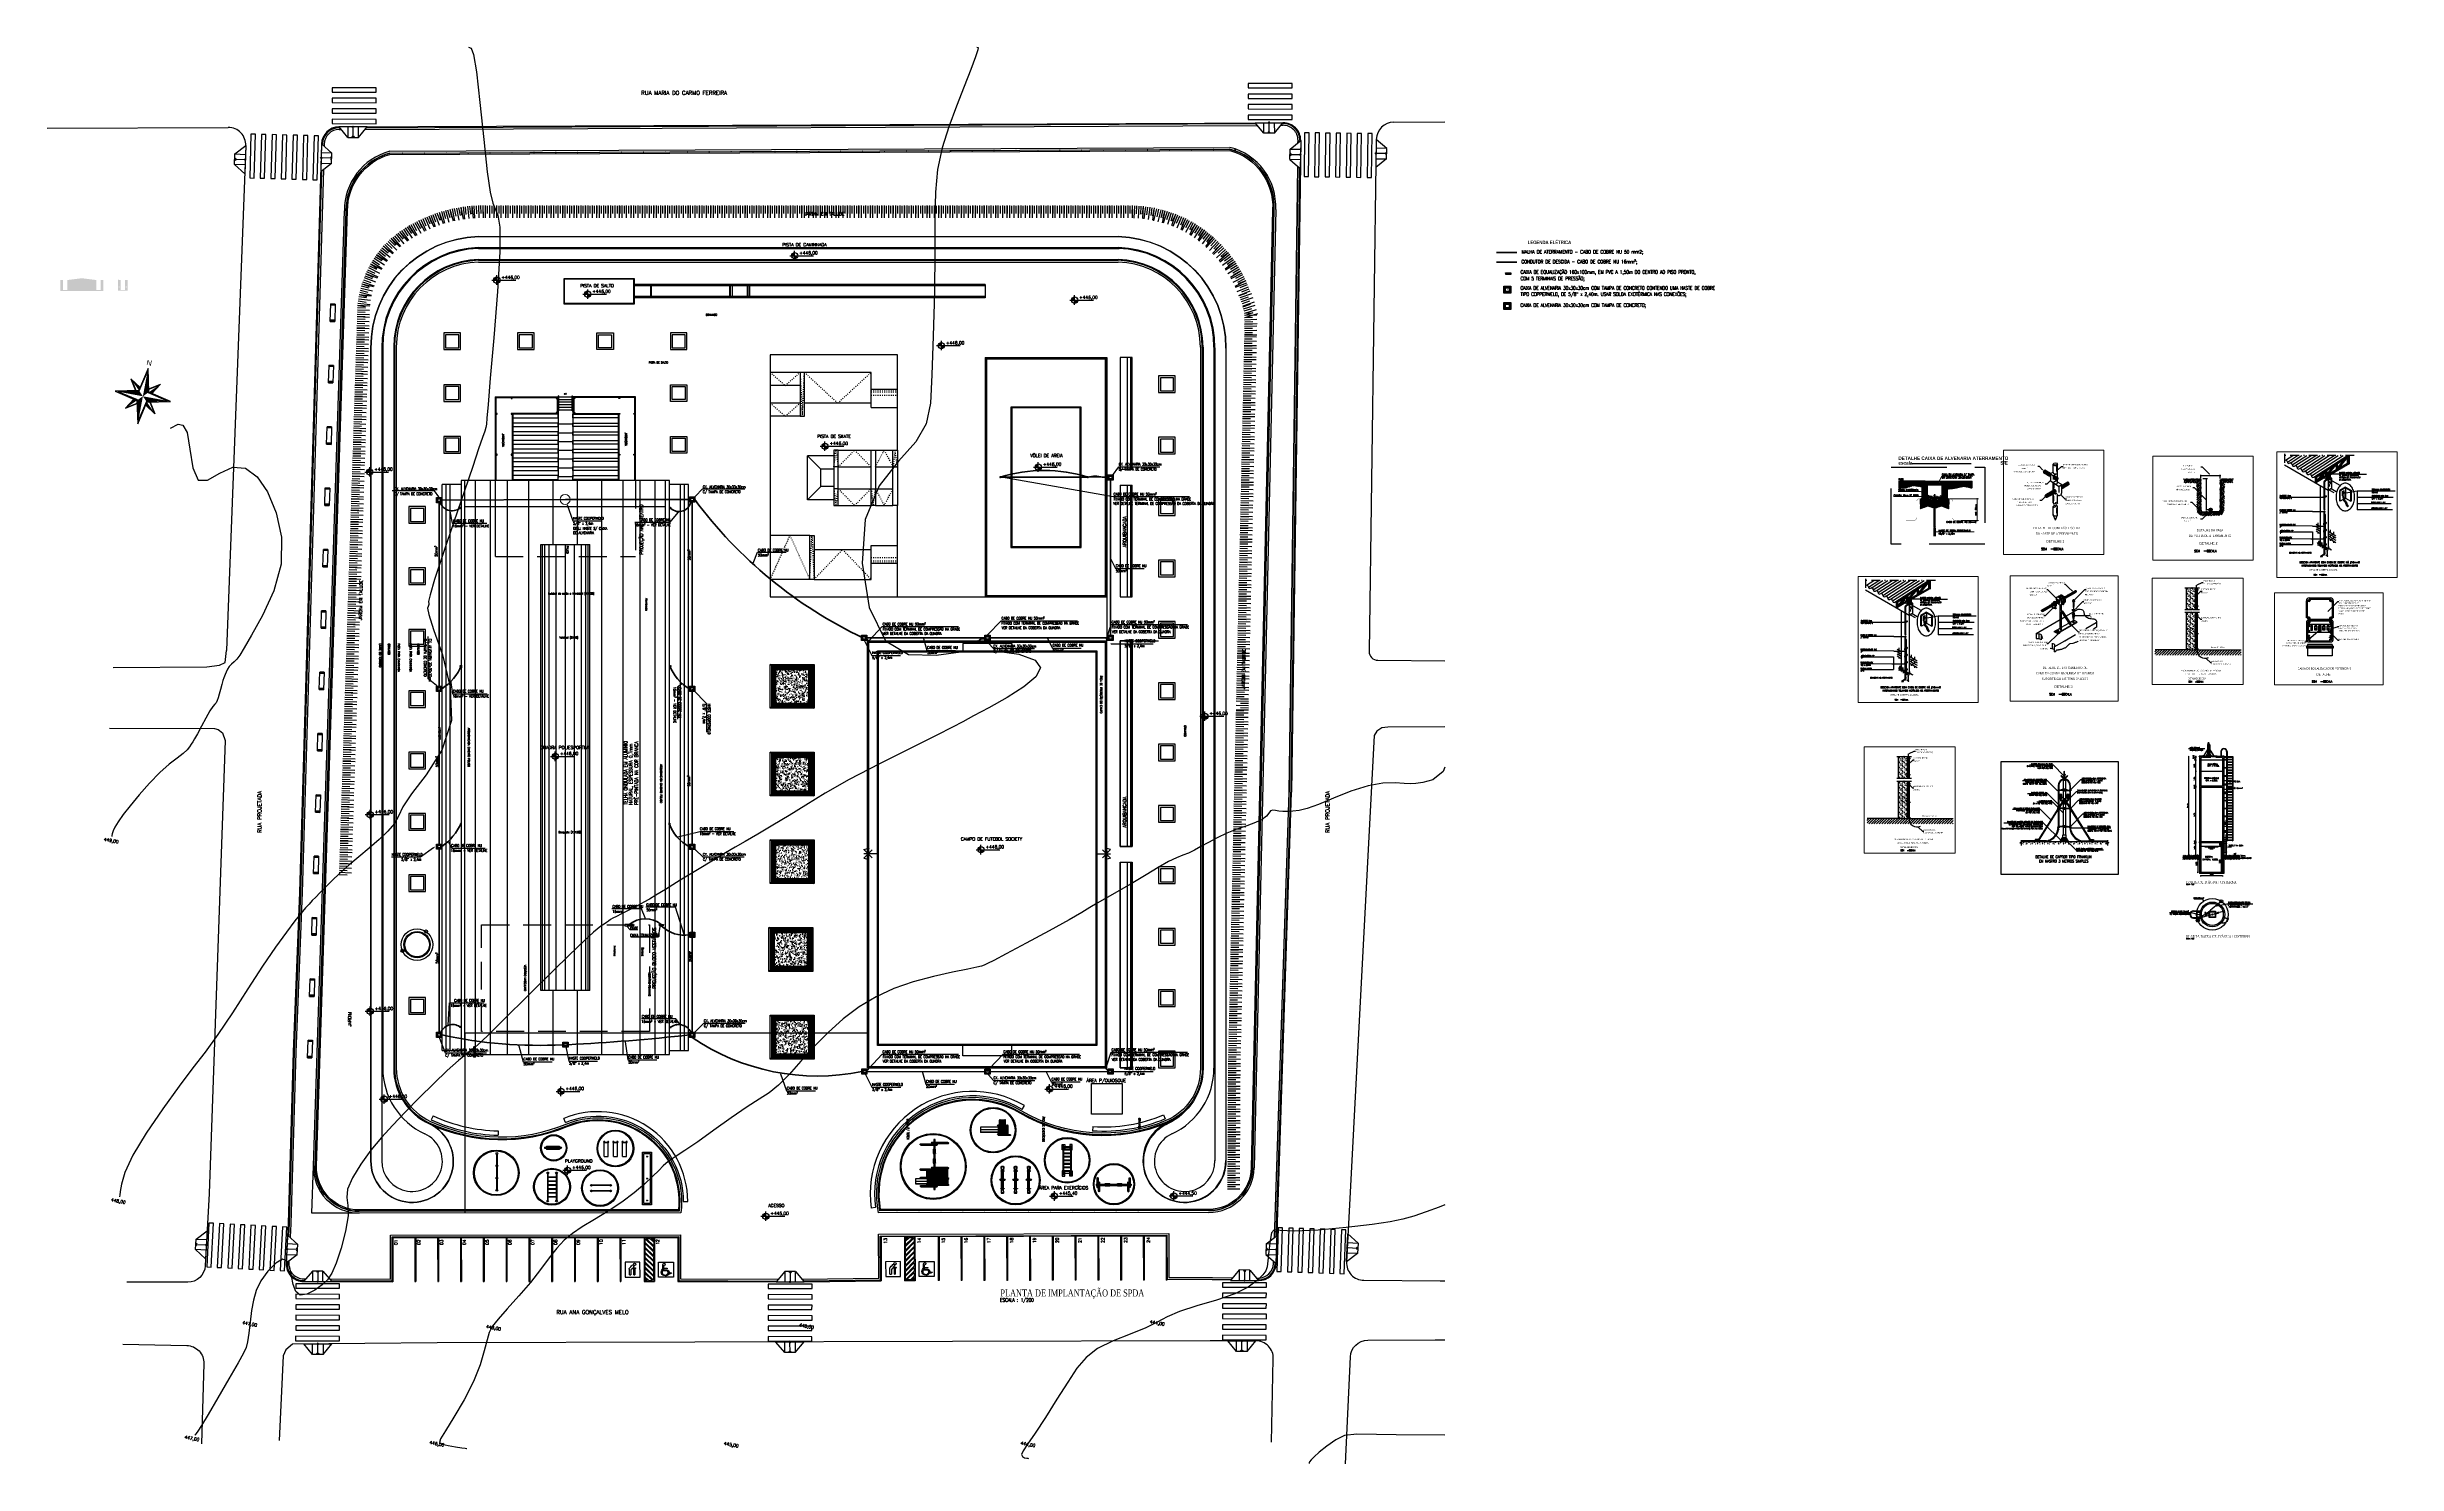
# Model space of a CAD drawing. Header units: inches. Extents: x 462102 to 462370, y 9198066 to 9198227.
import ezdxf
from ezdxf import colors
from ezdxf.entities.mleader import LeaderData, LeaderLine
from ezdxf.enums import TextEntityAlignment as Align
from ezdxf.math import Vec2, Vec3

# ---------------------------------------------------------------- set-up
doc = ezdxf.new("R2010")
doc.units = ezdxf.units.IN
doc.header["$MEASUREMENT"] = 0
doc.header["$PDMODE"] = 35
doc.header["$PDSIZE"] = 0.5
for name, pattern in [('ACAD_ISO07W100', [3, 0, -3]), ('ARQ-MEPJ_BAS-PJ1-GERAL-R06$0$TT4', [0.1, 0.05, -0.05]), ('CENTER', [2, 1.25, -0.25, 0.25, -0.25]), ('CONTINU', [0]), ('DASHDOT', [1, 0.5, -0.25, 0, -0.25]), ('DASHDOTX2', [2, 1, -0.5, 0, -0.5]), ('HIDDEN', [9.525, 6.35, -3.175]), ('HIDDEN2', [4.7625, 3.175, -1.5875]), ('OCULTA2', [4.7625, 3.175, -1.5875])]:
    doc.linetypes.add(name, pattern=pattern)
for name, color, linetype in [('15', 1, 'Continuous'), ('2.DETALHES', 7, 'Continuous'), ('2.JCA.CABO', 3, 'CENTER'), ('25', 2, 'Continuous'), ('50', 5, 'Continuous'), ('C01', 1, 'Continuous'), ('C02', 2, 'Continuous'), ('C025', 42, 'Continuous'), ('C03', 3, 'Continuous'), ('C04', 4, 'Continuous'), ('C05', 4, 'Continuous'), ('DASHDOT', 1, 'DASHDOT'), ('I-AGUA QUENTE', 190, 'Continuous'), ('I-ARQ', 8, 'Continuous'), ('I-CABO', 6, 'Continuous'), ('I-CURVANIVEL', 55, 'CONTINU'), ('I-N0RM0-INST', 4, 'Continuous'), ('I-NORMO_ARQ', 8, 'Continuous'), ('I-NORMO_INST', 4, 'Continuous'), ('NOTA', 3, 'Continuous'), ('Paredes', 3, 'Continuous')]:
    doc.layers.add(name, color=color, linetype=linetype)
for name, color, linetype, lineweight in [('I-CAIXAS', 3, 'Continuous', 30), ('I-ELET_EMB', 5, 'Continuous', 35), ('I-ELET_PISO', 5, 'HIDDEN', 35), ('I-LIN_CHAMADA', 9, 'Continuous', 9), ('I-PONTO_ELE', 4, 'Continuous', 30), ('I-QUAD_CX', 3, 'Continuous', 30), ('I-TEXTOS', 2, 'Continuous', 25)]:
    doc.layers.add(name, color=color, linetype=linetype, lineweight=lineweight)
doc.styles.add('100CL', font='romans.shx', dxfattribs={"height": 2.5})
doc.styles.add('125', font='ROMANS.SHX', dxfattribs={"width": 0.75, "height": 0.15})
doc.styles.add('140CL', font='ACENT.shx', dxfattribs={"height": 3.5})
doc.styles.add('25CL', font='ROMANS.shx', dxfattribs={"height": 2.5})
doc.styles.add('35CL', font='ROMANS.shx', dxfattribs={"height": 3.5})
doc.styles.add('80', font='', dxfattribs={"height": 0.2})
doc.styles.add('80CL', font='ACENT.shx', dxfattribs={"height": 2})
doc.styles.add('COTA200', font='ROMANS.SHX')
doc.styles.add('COTA250', font='ROMANS.SHX')
doc.styles.add('ROMANS', font='romans.shx', dxfattribs={"width": 0.75, "height": 0.1})
doc.styles.add('SANSSERIFBOLD', font='sasb____.pfb')
doc.styles.add('TITULO', font='times.ttf')
doc.styles.add('TOPO2', font='arial.ttf')
doc.styles.get('80').set_extended_font_data('Technical')
doc.linetypes.add('ATERRAMENTO', pattern='A,0.6,-0.25,["+",Standard,S=0.3,R=0,X=-0.11,Y=-0.15],-0.25', length=1.1)
doc.linetypes.add('CABO50ESC20', pattern='A,1,-0.5,["+",Standard,S=0.5,R=0,X=-0.1655,Y=-0.25],-0.5', length=2)
doc.dimstyles.new('125', dxfattribs={"dimtxt": 0.15, "dimasz": 0.025, "dimexe": 0.18, "dimexo": 0.06, "dimgap": 0.0625, "dimtad": 1, "dimzin": 0, "dimdsep": 46, "dimtxsty": '125', "dimblk1": 'CRUZ', "dimblk2": 'CRUZ', "dimsah": 1, "dimcen": 0.09, "dimse1": 1, "dimse2": 1, "dimclrt": 256, "dimadec": 0, "dimazin": 0, "dimtfac": 1, "dimtix": 1, "dimtmove": 2, "dimatfit": 3, "dimldrblk": 'CRUZ', "dimfxl": 0.18, "dimtolj": 1, "dimtzin": 0, "dimarcsym": 0})
doc.dimstyles.new('DOT25', dxfattribs={"dimtxt": 0.05, "dimasz": 0.03, "dimexe": 0.1, "dimexo": 0.68, "dimgap": 0.01, "dimtad": 1, "dimzin": 4, "dimdsep": 46, "dimtxsty": 'ROMANS', "dimblk1": 'DOT', "dimblk2": 'DOT', "dimsah": 1, "dimcen": 0.09, "dimse1": 1, "dimse2": 1, "dimclrd": 256, "dimclrt": 256, "dimadec": 0, "dimazin": 0, "dimtfac": 1, "dimtmove": 2, "dimatfit": 3, "dimldrblk": 'DOT', "dimfxl": 1, "dimtolj": 1, "dimtzin": 4, "dimarcsym": 0})
pattern_1 = [(45, (0, 0), (4e-19, 0.00353553390593274), [0.0025, -0.0025]), (45, (-0.000663, 0.000663), (4e-19, 0.00353553390593274), [0.0025, -0.0025]), (45, (-0.0013258, 0.0013258), (4e-19, 0.00353553390593274), [0.0025, -0.0025]), (135, (-0.0013258, 0.0017678), (-0.00353553390593274, 7e-19), [0.0025, -0.0025]), (135, (-0.000663, 0.0024307), (-0.00353553390593274, 7e-19), [0.0025, -0.0025]), (135, (2e-19, 0.0030936), (-0.00353553390593274, 7e-19), [0.0025, -0.0025])]

# ---------------------------------------------------------------- blocks, each defined once
blk = doc.blocks.new('norte2')
for p, q in [((159.71, 261.59), (158.74, 257.22)), ((158.84, 257.12), (159.71, 261.02)), ((160.68, 257.22), (159.71, 261.59)), ((159.71, 261.02), (160.58, 257.12)), ((158.74, 257.22), (154.37, 256.25)), ((154.37, 256.25), (158.74, 255.28)), ((154.94, 256.25), (158.84, 257.12)), ((158.84, 255.38), (154.94, 256.25)), ((158.14, 255.41), (156.85, 253.39)), ((156.86, 259.11), (158.14, 257.09)), ((158.88, 257.82), (156.86, 259.11)), ((157.06, 258.9), (158.21, 257.1)), ((157.06, 253.59), (158.86, 254.74)), ((158.74, 255.28), (159.71, 250.91)), ((159.71, 251.48), (158.84, 255.38)), ((160.58, 255.38), (159.71, 251.48)), ((159.71, 250.91), (160.68, 255.28)), ((160.55, 257.82), (162.57, 259.1)), ((160.56, 257.76), (162.37, 258.9)), ((160.58, 257.12), (164.48, 256.25)), ((164.48, 256.25), (160.58, 255.38)), ((165.05, 256.25), (160.68, 257.22)), ((160.68, 255.28), (165.05, 256.25)), ((161.22, 255.4), (162.37, 253.6)), ((162.57, 259.1), (161.28, 257.09)), ((161.28, 255.41), (162.57, 253.39)), ((156.85, 253.39), (158.87, 254.68)), ((162.57, 253.39), (160.55, 254.68))]:
    blk.add_line(p, q)
for points in [[(160.58, 257.12), (159.71, 261.02), (159.71, 256.25)], [(158.84, 257.12), (154.94, 256.25), (159.71, 256.25)], [(158.74, 257.22), (157.06, 258.9), (158.86, 257.76)], [(158.74, 255.28), (157.06, 253.59), (158.2, 255.4)], [(159.71, 251.48), (159.71, 256.25), (158.84, 255.38)], [(160.58, 255.38), (164.48, 256.25), (159.71, 256.25)], [(162.37, 253.6), (160.68, 255.28), (160.56, 254.74)], [(160.68, 257.22), (161.22, 257.1), (162.37, 258.9)]]:
    blk.add_solid(points)
at = {"style": 'TOPO2', "oblique": 360, "width": 1}
blk.add_text('N', height=1, rotation=360, dxfattribs=at).set_placement((159.23, 262.23))
blk = doc.blocks.new('A$C3C616FB4')
at = {"color": 0}
for points in [[(0.17, 1.06), (0.17, 0.84, 1.067989), (1.1, 0.47), (1.18, 0.33, -1.151299)], [(0.94, 1.12), (0.37, 1.12), (0.37, 0.92), (1.07, 0.92), (1.36, 0.42), (1.57, 0.55), (1.64, 0.44), (1.31, 0.25), (1, 0.79), (0.25, 0.79), (0.25, 1.79, -3.146264), (0.37, 1.61), (0.37, 1.22), (0.94, 1.22)]]:
    blk.add_lwpolyline(points, format="xyb", close=True, dxfattribs=at)
blk = doc.blocks.new('A$C293D0826')
for p, q in [((0.006, 0), (0.048, 0)), ((0.138, 0), (0.16, 0))]:
    blk.add_line(p, q)
for points in [[(0.006, 0), (0.008, 0.136, 0.152101), (0.003, 0.155, -0.324449), (0.004, 0.175, -0.029904), (0.091, 0.273, -0.842544), (0.134, 0.243), (0.102, 0.2)], [(0.102, 0.2), (0.169, 0.2, -0.9137), (0.172, 0.17), (0.16, 0.17), (0.16, 0)]]:
    blk.add_lwpolyline(points, format="xyb")
blk.add_lwpolyline([(0.138, 0), (0.138, 0.169), (0.076, 0.169), (0.047, 0.136), (0.048, 0)])
blk.add_circle((0.154, 0.298), 0.0333)
blk = doc.blocks.new('A$C440D491C')
at = {"layer": 'I-ARQ'}
for p, q in [((-7.6, 5), (24.9, 5)), ((-7.6, 5), (-7.6, 0)), ((-5.1, 5), (-5.1, 0)), ((-5, 5), (-5, 0)), ((-2.5, 5), (-2.5, 0)), ((-2.4, 5), (-2.4, 0)), ((0.1, 5), (0.1, 0)), ((0.1, 5), (0.1, 0)), ((0.2, 5), (0.2, 0)), ((0.2, 5), (0.2, 0)), ((2.7, 5), (2.7, 0)), ((2.8, 5), (2.8, 0)), ((5.3, 5), (5.3, 0)), ((5.4, 5), (5.4, 0)), ((7.9, 5), (7.9, 0)), ((8, 5), (8, 0)), ((10.5, 5), (10.5, 0)), ((10.6, 5), (10.6, 0)), ((13.1, 5), (13.1, 0)), ((13.2, 5), (13.2, 0)), ((15.7, 5), (15.7, 0)), ((15.8, 5), (15.8, 0)), ((18.3, 5), (18.3, 0)), ((18.4, 5), (18.4, 0)), ((21.05, 5), (21.05, 0)), ((22.25, 5), (21.05, 5)), ((21.15, 4.9), (21.15, 4.48)), ((21.15, 4.9), (22.15, 3.9)), ((21.15, 4.9), (21.15, 4.9)), ((21.15, 4.48), (22.15, 3.48)), ((21.15, 4.34), (21.15, 3.91)), ((21.15, 4.34), (22.15, 3.34)), ((21.15, 3.91), (22.15, 2.91)), ((21.15, 3.77), (21.15, 3.35)), ((21.15, 3.77), (22.15, 2.77)), ((21.15, 3.35), (22.15, 2.35)), ((21.15, 3.21), (21.15, 2.78)), ((21.15, 3.21), (22.15, 2.21)), ((21.15, 2.78), (22.15, 1.78)), ((21.29, 4.9), (21.72, 4.9)), ((21.29, 4.9), (22.15, 4.04)), ((21.72, 4.9), (22.15, 4.47)), ((21.86, 4.9), (22.15, 4.9)), ((21.86, 4.9), (22.15, 4.61)), ((22.15, 4.9), (22.15, 4.61)), ((22.15, 4.47), (22.15, 4.04)), ((22.15, 3.48), (22.15, 3.9)), ((22.15, 2.91), (22.15, 3.34)), ((22.15, 2.35), (22.15, 2.77)), ((22.25, 5), (22.25, 0)), ((24.9, 5), (24.9, 0.91)), ((24.9, 5), (24.9, 0)), ((-5.1, 0), (-5, 0)), ((-2.5, 0), (-2.4, 0)), ((0.1, 0), (0.2, 0)), ((0.1, 0), (0.2, 0)), ((2.7, 0), (2.8, 0)), ((5.3, 0), (5.4, 0)), ((7.9, 0), (8, 0)), ((10.5, 0), (10.6, 0)), ((13.1, 0), (13.2, 0)), ((15.7, 0), (15.8, 0)), ((18.3, 0), (18.4, 0)), ((21.05, 0), (22.25, 0)), ((21.15, 2.64), (22.15, 1.64)), ((21.15, 2.64), (21.15, 2.22)), ((21.15, 2.22), (22.15, 1.22)), ((21.15, 2.07), (21.15, 1.65)), ((21.15, 2.07), (22.15, 1.07)), ((21.15, 1.65), (22.15, 0.65)), ((21.15, 1.51), (21.15, 1.08)), ((21.15, 1.51), (22.15, 0.51)), ((21.15, 1.08), (22.15, 0.1)), ((21.15, 0.94), (21.15, 0.52)), ((21.15, 0.94), (22.01, 0.1)), ((21.15, 0.52), (21.58, 0.1)), ((21.15, 0.38), (21.15, 0.1)), ((21.15, 0.38), (21.44, 0.1)), ((21.15, 0.1), (21.44, 0.1)), ((21.58, 0.1), (22.01, 0.1)), ((22.15, 1.78), (22.15, 2.21)), ((22.15, 1.22), (22.15, 1.64)), ((22.15, 0.65), (22.15, 1.07)), ((22.15, 0.1), (22.15, 0.51))]:
    blk.add_line(p, q, dxfattribs=at)
for points in [[(18.88, 0.48), (20.58, 0.48), (20.58, 2.18), (18.88, 2.18)], [(24.4, 0.48), (22.7, 0.48), (22.7, 2.18), (24.4, 2.18)]]:
    blk.add_lwpolyline(points, close=True, dxfattribs=at)
at = {"layer": 'I-ARQ', "extrusion": (0, 0, -1), "xscale": -4, "yscale": 4, "zscale": -4}
blk.add_blockref('A$C293D0826', (-19.34, 0.76), dxfattribs=at)
at = {"layer": 'I-ARQ', "xscale": 0.7200000006705523, "yscale": 0.7200000006705523, "zscale": 0.7200000000000001}
blk.add_blockref('A$C3C616FB4', (23.01, 0.63), dxfattribs=at)
at = {"layer": 'I-ARQ', "style": 'COTA250'}
for s, p in [('01', (-7.26, 4.48)), ('02', (-4.66, 4.48)), ('03', (-2.06, 4.48)), ('04', (0.54, 4.48)), ('05', (3.14, 4.48)), ('06', (5.74, 4.48)), ('07', (8.34, 4.48)), ('08', (10.94, 4.48)), ('09', (13.54, 4.48)), ('10', (16.14, 4.48)), ('11', (18.74, 4.48)), ('12', (22.59, 4.48))]:
    blk.add_text(s, height=0.36, rotation=90, dxfattribs=at).set_placement(p, align=Align.MIDDLE_CENTER)
blk = doc.blocks.new('A$C72AE6952')
at = {"layer": 'I-ARQ'}
for p, q in [((48.7, 27.3), (0, 27.3)), ((0, 27.3), (0, 0)), ((48.55, 27.15), (0.15, 27.15)), ((0.15, 27.15), (0.15, 0.15)), ((48.55, 27.15), (48.55, 0.15)), ((48.7, 27.3), (48.7, 0)), ((0.15, 0.65), (0.15, 26.65)), ((0.3, 10.85), (0.3, 16.45)), ((0.3, 16.45), (1.15, 16.45)), ((47.32, 16.45), (46.15, 16.45)), ((47.32, 10.85), (47.32, 16.45)), ((47.32, 10.85), (47.32, 16.45)), ((0.3, 10.85), (1.15, 10.85)), ((47.32, 10.85), (46.15, 10.85)), ((48.7, 0), (0, 0)), ((48.55, 0.15), (0.15, 0.15))]:
    blk.add_line(p, q, dxfattribs=at)
at = {"layer": 'I-ARQ', "linetype": 'ARQ-MEPJ_BAS-PJ1-GERAL-R06$0$TT4'}
for p, q in [((0.07, 27.19), (10.07, 27.19)), ((0.11, 27.23), (0.11, 0.07)), ((48.62, 27.19), (37.22, 27.19)), ((48.59, 27.23), (48.59, 0.07)), ((0.07, 0.11), (10.07, 0.11)), ((48.62, 0.11), (37.22, 0.11))]:
    blk.add_line(p, q, dxfattribs=at)
at = {"layer": 'I-ARQ'}
for points in [[(46.15, 1.15), (46.15, 26.15), (1.15, 26.15), (1.15, 1.15)], [(46.05, 1.25), (46.05, 26.05), (1.25, 26.05), (1.25, 1.25)]]:
    blk.add_lwpolyline(points, close=True, dxfattribs=at)
for centre, radius in [((0.07, 27.23), 0.0312), ((0.07, 27.23), 0.0312), ((2.07, 27.23), 0.0312), ((4.07, 27.23), 0.0312), ((6.07, 27.23), 0.0312), ((8.07, 27.23), 0.0312), ((10.07, 27.23), 0.0312), ((37.22, 27.23), 0.0312), ((39.22, 27.23), 0.0312), ((41.22, 27.23), 0.0312), ((43.22, 27.23), 0.0312), ((45.22, 27.23), 0.0312), ((48.62, 27.23), 0.0312), ((48.62, 25.31), 0.0312), ((0.07, 23.05), 0.0312), ((48.62, 23.4), 0.0312), ((48.62, 21.48), 0.0312), ((0.07, 20.96), 0.0312), ((0.07, 18.87), 0.0312), ((48.62, 19.57), 0.0312), ((0.07, 16.78), 0.0312), ((1.2, 16.45), 0.05), ((46.1, 16.45), 0.05), ((0.07, 14.69), 0.0312), ((48.62, 15.65), 0.0312), ((48.62, 13.65), 0.0312), ((0.07, 12.61), 0.0312), ((1.2, 10.85), 0.05), ((46.1, 10.85), 0.05), ((48.62, 11.65), 0.0312), ((0.07, 10.52), 0.0312), ((0.07, 8.43), 0.0312), ((0.07, 6.34), 0.0312), ((48.62, 7.74), 0.0312), ((48.62, 5.82), 0.0312), ((0.07, 4.25), 0.0312), ((48.62, 3.91), 0.0312), ((0.07, 2.16), 0.0312), ((0.07, 0.07), 0.0312), ((2.07, 0.07), 0.0312), ((4.07, 0.07), 0.0312), ((6.07, 0.07), 0.0312), ((8.07, 0.07), 0.0312), ((10.07, 0.07), 0.0312), ((37.22, 0.07), 0.0312), ((39.22, 0.07), 0.0312), ((41.22, 0.07), 0.0312), ((43.22, 0.07), 0.0312), ((48.22, 0.07), 0.0312), ((48.62, 1.99), 0.0312), ((48.62, 0.07), 0.0312)]:
    blk.add_circle(centre, radius, dxfattribs=at)
blk = doc.blocks.new('A$C41BB26E9')
at = {"layer": 'I-ARQ'}
for p, q in [((3.4, 25.6), (0, 25.6)), ((11.5, 25.6), (3.9, 25.6)), ((11.5, 23.7), (11.5, 25.6)), ((3.4, 24.1), (0, 24.1)), ((3.4, 22.1), (0, 22.1)), ((11.5, 22.09), (3.9, 22.09)), ((11.5, 23.7), (14.5, 23.7)), ((11.5, 21.61), (11.5, 23.7)), ((11.5, 21.61), (14.5, 21.61)), ((3.4, 20.6), (0, 20.6)), ((7.75, 16.73), (11.5, 16.73)), ((12, 16.73), (14, 16.73)), ((7.25, 16.08), (4.25, 16.08)), ((4.25, 11.08), (4.25, 16.08)), ((5.75, 14.58), (4.25, 16.08)), ((7.25, 14.58), (5.75, 14.58)), ((5.75, 12.58), (5.75, 14.58)), ((7.75, 14.83), (7.25, 14.83)), ((7.75, 14.83), (11.5, 14.83)), ((12, 14.83), (14, 14.83)), ((14, 14.83), (14.5, 14.83)), ((4.25, 11.08), (5.75, 12.58)), ((7.25, 11.08), (4.25, 11.08)), ((7.25, 12.58), (5.75, 12.58)), ((7.75, 12.33), (7.25, 12.33)), ((7.75, 12.33), (11.5, 12.33)), ((11.5, 12.33), (12, 12.33)), ((12, 12.33), (14, 12.33)), ((7.75, 10.43), (11.5, 10.43)), ((12, 10.43), (14, 10.43)), ((4.5, 7), (0, 7)), ((5, 5.4), (11.5, 5.4)), ((11.5, 5.88), (14.5, 5.88)), ((11.5, 3.8), (11.5, 5.88)), ((14.5, 3.8), (11.5, 3.8)), ((11.5, 2), (11.5, 3.8)), ((4.5, 2), (0, 2)), ((5, 2), (11.5, 2))]:
    blk.add_line(p, q, dxfattribs=at)
at = {"layer": 'I-ARQ', "linetype": 'ACAD_ISO07W100', "ltscale": 0.05}
for p, q in [((0, 25.6), (1.7, 24.1)), ((1.7, 24.1), (3.4, 25.6)), ((3.4, 25.6), (3.65, 20.6)), ((3.65, 20.6), (3.9, 25.6)), ((3.9, 25.6), (7.7, 22.09)), ((7.7, 22.09), (11.5, 25.6)), ((0, 22.1), (1.7, 20.6)), ((1.7, 20.6), (3.4, 22.1)), ((11.5, 23.6), (14.5, 23.6)), ((11.5, 23.4), (14.5, 23.4)), ((11.5, 23), (14.5, 23)), ((7.25, 14.83), (7.5, 16.73)), ((7.5, 16.73), (7.75, 14.83)), ((7.75, 14.83), (9.62, 16.73)), ((9.62, 16.73), (11.5, 14.83)), ((12, 14.83), (13, 16.73)), ((13, 16.73), (14, 14.83)), ((14.25, 16.73), (14, 14.83)), ((14.5, 14.83), (14.25, 16.73)), ((7.25, 12.33), (7.5, 10.43)), ((7.5, 10.43), (7.75, 12.33)), ((7.75, 12.33), (9.62, 10.43)), ((9.62, 10.43), (11.5, 12.33)), ((11.5, 12.33), (11.75, 10.43)), ((11.75, 10.43), (12, 12.33)), ((12, 12.33), (13, 10.43)), ((13, 10.43), (14, 12.33)), ((0, 2), (2.25, 7)), ((2.25, 7), (4.5, 2)), ((4.5, 2), (4.75, 7)), ((4.75, 7), (5, 2)), ((5, 2), (8.25, 5.4)), ((8.25, 5.4), (11.5, 2)), ((11.5, 4.5), (14.5, 4.5)), ((11.5, 4.1), (14.5, 4.1)), ((11.5, 3.9), (14.5, 3.9))]:
    blk.add_line(p, q, dxfattribs=at)
at = {"layer": 'I-ARQ'}
for points in [[(14.5, 23.7), (14.5, 27.6), (0, 27.6), (0, 25.6)], [(0, 25.6), (0, 2)], [(14.5, 16.73), (14.5, 23.7)], [(14.5, 3.8), (14.5, 10.43)], [(0, 2), (0, 0), (14.5, 0), (14.5, 3.8)]]:
    blk.add_lwpolyline(points, dxfattribs=at)
for points in [[(3.4, 25.6), (3.4, 20.6), (3.9, 20.6), (3.9, 25.6), (3.4, 25.6)], [(7.75, 10.43), (7.75, 16.73), (7.25, 16.73), (7.25, 10.43)], [(12, 16.73), (12, 10.43), (11.5, 10.43), (11.5, 16.73)], [(14.5, 16.73), (14.5, 10.43), (14, 10.43), (14, 16.73)], [(5, 7), (5, 2), (4.5, 2), (4.5, 7)]]:
    blk.add_lwpolyline(points, close=True, dxfattribs=at)
blk = doc.blocks.new('A$C345B1117')
at = {"layer": 'I-ARQ'}
for p, q in [((0.66, 0), (0.66, 40)), ((0.76, 0), (0.76, 40)), ((0.81, 0), (0.81, 40)), ((0.81, 38.15), (2.03, 38.15)), ((2.03, 0), (2.03, 40)), ((2.08, 0), (2.08, 40)), ((2.18, 0), (2.18, 40)), ((0.81, 29.15), (2.03, 29.15)), ((0.81, 27.15), (2.03, 27.15)), ((0.81, 27.05), (2.03, 27.05)), ((0.81, 26.85), (2.03, 26.85)), ((0.66, 0), (2.18, 0))]:
    blk.add_line(p, q, dxfattribs=at)
for points in [[(0, 48.05), (2.85, 48.05), (2.85, 40), (0, 40)], [(0.05, 48), (2.8, 48), (2.8, 40.05), (0.05, 40.05)]]:
    blk.add_lwpolyline(points, close=True, dxfattribs=at)
for points in [[(2.03, 38.05), (0.81, 38.05)], [(2.03, 29.05), (0.81, 29.05)], [(0.81, 28.85), (2.03, 28.85)]]:
    blk.add_lwpolyline(points, dxfattribs=at)
blk = doc.blocks.new('A$C153C7E87')
at = {"layer": 'I-ARQ'}
for p, q in [((0, 27.3), (0, 0)), ((13.9, 27.3), (0, 27.3)), ((13.75, 27.15), (0.15, 27.15)), ((0.15, 27.15), (0.15, 0.15)), ((6.04, 27.26), (6.92, 27.26)), ((6.04, 27.19), (6.92, 27.19)), ((6.98, 27.26), (7.86, 27.26)), ((6.98, 27.19), (7.86, 27.19)), ((13.75, 27.15), (13.75, 0.15)), ((13.9, 27.3), (13.9, 0)), ((2.21, 13.65), (12.11, 13.65)), ((13.9, 0), (0, 0)), ((13.75, 0.15), (0.15, 0.15)), ((6.04, 0.11), (6.92, 0.11)), ((6.04, 0.04), (6.92, 0.04)), ((6.98, 0.11), (7.86, 0.11)), ((6.98, 0.04), (7.86, 0.04))]:
    blk.add_line(p, q, dxfattribs=at)
at = {"layer": 'I-ARQ', "linetype": 'ARQ-MEPJ_BAS-PJ1-GERAL-R06$0$TT4'}
for p, q in [((0.04, 27.23), (0.04, 0.08)), ((5.97, 27.19), (0.08, 27.19)), ((6.08, 27.23), (6.89, 27.23)), ((7.01, 27.23), (7.82, 27.23)), ((13.83, 27.19), (7.96, 27.19)), ((13.79, 27.23), (13.79, 0.08)), ((5.97, 0.11), (0.08, 0.11)), ((6.08, 0.08), (6.89, 0.08)), ((7.01, 0.08), (7.82, 0.08)), ((13.83, 0.11), (7.96, 0.11))]:
    blk.add_line(p, q, dxfattribs=at)
at = {"layer": 'I-ARQ'}
blk.add_lwpolyline([(0.15, 27.15), (13.75, 27.15), (13.75, 0.15), (0.15, 0.15), (0.15, 27.15)], dxfattribs=at)
for points in [[(10.95, 5.65), (2.95, 5.65), (2.95, 21.65), (10.95, 21.65)], [(10.85, 5.75), (3.05, 5.75), (3.05, 21.55), (10.85, 21.55)]]:
    blk.add_lwpolyline(points, close=True, dxfattribs=at)
for centre, radius in [((0.08, 27.23), 0.0312), ((2.04, 27.23), 0.0312), ((4, 27.23), 0.0312), ((5.97, 27.23), 0.0312), ((6.04, 27.23), 0.0312), ((6.92, 27.23), 0.0312), ((6.98, 27.23), 0.0312), ((7.86, 27.23), 0.0312), ((7.93, 27.23), 0.0312), ((9.9, 27.23), 0.0312), ((11.86, 27.23), 0.0312), ((13.83, 27.23), 0.0312), ((0.08, 25.31), 0.0312), ((13.83, 25.31), 0.0312), ((0.08, 23.4), 0.0312), ((0.08, 21.48), 0.0312), ((13.83, 23.4), 0.0312), ((13.83, 21.48), 0.0312), ((0.08, 19.57), 0.0312), ((13.83, 19.57), 0.0312), ((0.08, 15.65), 0.0312), ((0.08, 13.65), 0.0312), ((2.16, 13.65), 0.05), ((12.16, 13.65), 0.05), ((13.83, 15.65), 0.0312), ((13.83, 13.65), 0.0312), ((0.08, 11.65), 0.0312), ((13.83, 11.65), 0.0312), ((0.08, 7.74), 0.0312), ((0.08, 5.82), 0.0312), ((13.83, 7.74), 0.0312), ((13.83, 5.82), 0.0312), ((0.08, 3.91), 0.0312), ((13.83, 3.91), 0.0312), ((0.08, 1.99), 0.0312), ((0.08, 0.08), 0.0312), ((2.04, 0.08), 0.0312), ((4, 0.08), 0.0312), ((5.97, 0.08), 0.0312), ((6.04, 0.08), 0.0312), ((6.92, 0.08), 0.0312), ((6.98, 0.08), 0.0312), ((7.86, 0.08), 0.0312), ((7.93, 0.08), 0.0312), ((9.9, 0.08), 0.0312), ((11.86, 0.08), 0.0312), ((13.83, 1.99), 0.0312), ((13.83, 0.08), 0.0312)]:
    blk.add_circle(centre, radius, dxfattribs=at)
blk = doc.blocks.new('nível-ct-04')
h = blk.add_hatch(color=8)
h.paths.add_polyline_path([(1.05, -1.32), (0.9, -1.32), (0.9, -1.47, 0.414214)])
h.paths.add_polyline_path([(0.9, -1.17, 0.414214), (0.75, -1.32), (0.9, -1.32)])
for p, q in [((0.9, -1.54), (0.9, -1.09)), ((0.67, -1.32), (1.8, -1.32))]:
    blk.add_line(p, q)
blk.add_circle((0.9, -1.32), 0.15)
at = {"style": 'ROMANS'}
blk.add_attdef('0.00', (1.12, -1.26), '', height=0.15, dxfattribs=at)
blk = doc.blocks.new('CERCA')
at = {"layer": 'I-ARQ'}
blk.add_lwpolyline([(-0.02, 0), (0.03, 0), (0.03, -0.06), (-0.02, -0.06)], close=True, dxfattribs=at)
blk = doc.blocks.new('talude')
at = {"layer": 'I-ARQ'}
for p, q in [((-0.5, -0.5), (-0.5, -1.4)), ((-0.24, -0.49), (-0.24, -1.89)), ((0, -0.5), (0, -1.4)), ((0.26, -0.49), (0.26, -1.89)), ((0.5, -0.5), (0.5, -1.4)), ((0.76, -0.49), (0.76, -1.89))]:
    blk.add_line(p, q, dxfattribs=at)
blk = doc.blocks.new('A$C2D12074D')
at = {"layer": 'I-ARQ'}
for p, q in [((0, 5), (0, 0)), ((32.5, 5), (0, 5)), ((2.65, 5), (2.65, 0)), ((2.65, 5), (3.85, 5)), ((2.75, 4.9), (2.75, 4.61)), ((3.75, 4.9), (2.75, 3.9)), ((3.04, 4.9), (2.75, 4.9)), ((3.61, 4.9), (2.75, 4.04)), ((3.18, 4.9), (2.75, 4.47)), ((3.04, 4.9), (2.75, 4.61)), ((3.75, 4.48), (2.75, 3.48)), ((2.75, 4.47), (2.75, 4.04)), ((3.75, 4.34), (2.75, 3.34)), ((3.75, 3.91), (2.75, 2.91)), ((2.75, 3.48), (2.75, 3.9)), ((3.75, 3.77), (2.75, 2.77)), ((3.75, 3.35), (2.75, 2.35)), ((2.75, 2.91), (2.75, 3.34)), ((3.75, 3.21), (2.75, 2.21)), ((3.75, 2.78), (2.75, 1.78)), ((2.75, 2.35), (2.75, 2.77)), ((3.61, 4.9), (3.18, 4.9)), ((3.75, 4.9), (3.75, 4.48)), ((3.75, 4.9), (3.75, 4.9)), ((3.75, 4.34), (3.75, 3.91)), ((3.75, 3.77), (3.75, 3.35)), ((3.75, 3.21), (3.75, 2.78)), ((3.85, 5), (3.85, 0)), ((6.5, 5), (6.5, 0)), ((6.6, 5), (6.6, 0)), ((9.1, 5), (9.1, 0)), ((9.2, 5), (9.2, 0)), ((11.7, 5), (11.7, 0)), ((11.8, 5), (11.8, 0)), ((14.3, 5), (14.3, 0)), ((14.4, 5), (14.4, 0)), ((16.9, 5), (16.9, 0)), ((17, 5), (17, 0)), ((19.5, 5), (19.5, 0)), ((19.6, 5), (19.6, 0)), ((22.1, 5), (22.1, 0)), ((22.2, 5), (22.2, 0)), ((24.7, 5), (24.7, 0)), ((24.7, 5), (24.7, 0)), ((24.8, 5), (24.8, 0)), ((24.8, 5), (24.8, 0)), ((27.3, 5), (27.3, 0)), ((27.4, 5), (27.4, 0)), ((29.9, 5), (29.9, 0)), ((30, 5), (30, 0)), ((32.5, 5), (32.5, 0)), ((3.85, 0), (2.65, 0)), ((3.75, 2.64), (2.75, 1.64)), ((3.75, 2.22), (2.75, 1.22)), ((2.75, 1.78), (2.75, 2.21)), ((3.75, 2.07), (2.75, 1.07)), ((3.75, 1.65), (2.75, 0.65)), ((2.75, 1.22), (2.75, 1.64)), ((3.75, 1.51), (2.75, 0.51)), ((3.75, 1.08), (2.75, 0.1)), ((2.75, 0.65), (2.75, 1.07)), ((2.75, 0.1), (2.75, 0.51)), ((3.75, 0.94), (2.89, 0.1)), ((3.32, 0.1), (2.89, 0.1)), ((3.75, 0.52), (3.32, 0.1)), ((3.75, 0.38), (3.46, 0.1)), ((3.75, 0.1), (3.46, 0.1)), ((3.75, 2.64), (3.75, 2.22)), ((3.75, 2.07), (3.75, 1.65)), ((3.75, 1.51), (3.75, 1.08)), ((3.75, 0.94), (3.75, 0.52)), ((3.75, 0.38), (3.75, 0.1)), ((6.6, 0), (6.5, 0)), ((9.2, 0), (9.1, 0)), ((11.8, 0), (11.7, 0)), ((14.4, 0), (14.3, 0)), ((17, 0), (16.9, 0)), ((19.6, 0), (19.5, 0)), ((22.2, 0), (22.1, 0)), ((24.8, 0), (24.7, 0)), ((24.8, 0), (24.7, 0)), ((27.4, 0), (27.3, 0)), ((30, 0), (29.9, 0)), ((32.6, 0), (32.5, 0))]:
    blk.add_line(p, q, dxfattribs=at)
for points in [[(0.5, 0.48), (2.2, 0.48), (2.2, 2.18), (0.5, 2.18)], [(6.03, 0.48), (4.33, 0.48), (4.33, 2.18), (6.03, 2.18)]]:
    blk.add_lwpolyline(points, close=True, dxfattribs=at)
at = {"layer": 'I-ARQ', "extrusion": (0, 0, -1), "xscale": -4, "yscale": 4, "zscale": -4}
blk.add_blockref('A$C293D0826', (-0.96, 0.76), dxfattribs=at)
at = {"layer": 'I-ARQ', "xscale": 0.7200000006705523, "yscale": 0.7200000006705523, "zscale": 0.7200000000000001}
blk.add_blockref('A$C3C616FB4', (4.64, 0.63), dxfattribs=at)
at = {"layer": 'I-ARQ', "style": 'COTA250'}
for s, p in [('13', (0.48, 4.56)), ('14', (4.33, 4.56)), ('15', (7.08, 4.56)), ('16', (9.68, 4.56)), ('17', (12.28, 4.56)), ('18', (14.88, 4.56)), ('19', (17.48, 4.56)), ('20', (20.08, 4.56)), ('21', (22.68, 4.56)), ('22', (25.28, 4.56)), ('23', (27.88, 4.56)), ('24', (30.48, 4.56))]:
    blk.add_text(s, height=0.36, rotation=90, dxfattribs=at).set_placement(p, align=Align.MIDDLE_CENTER)
blk = doc.blocks.new('A$C7A5F3391')
at = {"layer": 'I-ARQ', "ltscale": 10}
h = blk.add_hatch(dxfattribs=at)
h.set_pattern_fill('STIPPLE', color=256, scale=1.2, style=0)
h.set_pattern_definition([(0, (1.314, 1.126), (0.528, 0.912), [0.024, -0.804, 0.012, -0.348, 0.024, -0.852]), (10, (1.086, 1.618), (0.3227, 1.14138), [0.012, -0.204, 0.024, -0.636, 0.012, -0.792]), (20, (0.966, 1.234), (0.53388, 0.883905), [0.024, -0.66, 0.012, -0.492, 0.024, -0.384]), (30, (1.314, 1.162), (-0.08788, 1.0162), [0.012, -0.396, 0.024, -0.588, 0.012, -0.78]), (40, (0.978, 1.426), (0.135344, 0.86548), [0.024, -0.528, 0.012, -0.336, 0.024, -0.612]), (50, (1.158, 0.994), (-0.32099, 0.94293), [0.012, -0.444, 0.024, -0.732, 0.012, -0.372]), (60, (1.194, 1.078), (-0.39789, 0.89483), [0.024, -0.492, 0.012, -0.576, 0.024, -0.444]), (70, (1.062, 0.934), (-0.43957, 0.86235), [0.012, -0.228, 0.024, -0.384, 0.012, -0.528]), (80, (1.122, 1.642), (-0.83426, 0.65888), [0.024, -0.528, 0.012, -0.624, 0.024, -0.588]), (90, (1.194, 1.126), (-1.056, 0.444), [0.012, -0.372, 0.024, -0.732, 0.012, -0.744]), (100, (1.002, 1.498), (-0.95643, 0.58683), [0.024, -0.468, 0.012, -0.384, 0.024, -0.876]), (110, (0.918, 0.814), (-0.8941, 0.35139), [0.012, -0.312, 0.024, -0.636, 0.012, -0.696]), (120, (0.594, 0.958), (-1.16738, 0.10197), [0.024, -0.804, 0.012, -0.372, 0.024, -0.492]), (130, (0.858, 0.694), (-1.1532, 0.25421), [0.012, -0.264, 0.024, -0.516, 0.012, -0.672]), (140, (0.498, 1.654), (-0.83611, -0.08167), [0.024, -0.432, 0.012, -0.372, 0.024, -0.504]), (150, (1.494, 0.622), (-0.9453, -0.7013), [0.012, -0.336, 0.024, -0.744, 0.012, -0.684]), (160, (0.702, 1.294), (-0.91877, -0.5595), [0.024, -0.504, 0.012, -0.456, 0.024, -0.732]), (170, (0.774, 1.006), (-0.84591, -0.58195), [0.012, -0.396, 0.024, -0.54, 0.012, -0.528])])
h.paths.add_polyline_path([(4.4, 0.6), (4.4, 4.4), (0.6, 4.4), (0.6, 0.6)])
for p, q in [((0.14, 4.87), (0, 5)), ((0.29, 4.71), (0.16, 4.85)), ((0.45, 4.56), (0.31, 4.69)), ((0.47, 4.54), (0.6, 4.4)), ((4.54, 4.54), (4.4, 4.4)), ((4.56, 4.56), (4.69, 4.69)), ((4.71, 4.71), (4.85, 4.85)), ((4.87, 4.87), (5, 5)), ((0.14, 0.14), (0, 0)), ((0.29, 0.29), (0.16, 0.16)), ((0.45, 0.45), (0.31, 0.31)), ((0.47, 0.47), (0.6, 0.6)), ((4.54, 0.47), (4.4, 0.6)), ((4.56, 0.45), (4.69, 0.31)), ((4.71, 0.29), (4.85, 0.16)), ((4.87, 0.14), (5, 0))]:
    blk.add_line(p, q, dxfattribs=at)
for points in [[(0, 4.87), (0, 5), (5, 5), (5, 0), (4.87, 0)], [(5, 0.14), (5, 0), (0, 0), (0, 5), (0.14, 5)], [(0, 4.71), (0, 4.85)], [(0, 4.56), (0, 4.69)], [(0.14, 4.87), (0.14, 0.14), (4.87, 0.14)], [(4.87, 0.14), (4.87, 4.87), (0.14, 4.87)], [(0.16, 4.85), (4.85, 4.85), (4.85, 0.16), (0.16, 0.16), (0.16, 4.85)], [(0.29, 4.71), (0.29, 0.29), (4.71, 0.29)], [(0.29, 4.58), (0.29, 4.71), (4.71, 4.71), (4.71, 0.47)], [(4.71, 0.29), (4.71, 4.71), (0.29, 4.71)], [(4.54, 0.29), (0.29, 0.29), (0.29, 4.54)], [(4.54, 0.47), (0.47, 0.47), (0.47, 4.54)], [(4.54, 0), (4.4, 0)]]:
    blk.add_lwpolyline(points, dxfattribs=at)
for points in [[(4.69, 0.31), (0.31, 0.31), (0.31, 4.69), (4.69, 4.69), (4.69, 0.31)], [(4.56, 0.45), (4.56, 4.56), (0.45, 4.56), (0.45, 0.45), (4.56, 0.45)], [(0.47, 4.54), (0.47, 0.47), (4.54, 0.47), (4.54, 4.54)], [(4.4, 0.6), (4.4, 4.4), (0.6, 4.4), (0.6, 0.6), (4.4, 0.6)]]:
    blk.add_lwpolyline(points, close=True, dxfattribs=at)
blk = doc.blocks.new('A$C51413765')
at = {"layer": 'I-ARQ'}
for p, q in [((0.32, 3.67), (0.32, 2.2)), ((0.33, 2.2), (0.33, 3.72)), ((0.35, 2.2), (0.35, 3.74)), ((0.38, 2.2), (0.38, 3.76)), ((0.41, 2.2), (0.41, 3.76)), ((0.44, 2.2), (0.44, 3.74)), ((0.46, 2.2), (0.46, 3.71)), ((0.47, 3.68), (0.47, 2.2)), ((3.18, 3.67), (3.18, 2.2)), ((3.19, 2.2), (3.19, 3.72)), ((3.21, 2.2), (3.21, 3.74)), ((3.24, 2.2), (3.24, 3.76)), ((3.27, 2.2), (3.27, 3.76)), ((3.3, 2.2), (3.3, 3.74)), ((3.32, 2.2), (3.32, 3.71)), ((3.32, 3.4), (4.37, 3.4)), ((3.32, 3.3), (4.37, 3.3)), ((3.32, 3), (4.37, 3.01)), ((3.33, 3.68), (3.33, 2.2)), ((3.33, 3.62), (4.37, 3.62)), ((3.33, 3.61), (4.37, 3.61)), ((3.33, 3.59), (4.37, 3.59)), ((3.33, 3.57), (4.37, 3.57)), ((4.37, 3.55), (3.33, 3.55)), ((4.37, 3.53), (3.33, 3.53)), ((4.37, 3.52), (3.33, 3.52)), ((3.33, 3.19), (4.37, 3.19)), ((3.33, 3.09), (4.37, 3.09)), ((3.33, 2.95), (5.07, 2.95)), ((3.33, 2.45), (3.33, 2.95)), ((3.44, 2.48), (3.44, 2.95)), ((3.55, 2.21), (3.55, 2.95)), ((3.6, 3.01), (3.6, 3.52)), ((3.65, 2.21), (3.65, 2.95)), ((3.75, 2.21), (3.75, 2.95)), ((3.85, 3.01), (3.85, 3.52)), ((3.85, 2.21), (3.85, 2.95)), ((3.95, 2.21), (3.95, 2.95)), ((4.05, 2.21), (4.05, 2.95)), ((4.1, 3), (4.1, 3.52)), ((4.15, 2.21), (4.15, 2.95)), ((4.25, 2.21), (4.25, 2.95)), ((4.35, 2.21), (4.35, 2.95)), ((4.37, 2.95), (4.37, 3.67)), ((4.38, 2.95), (4.38, 3.72)), ((4.4, 2.97), (4.4, 3.75)), ((4.43, 2.99), (4.43, 3.76)), ((4.43, 3.67), (5.16, 3.67)), ((4.43, 3.67), (5.16, 3.67)), ((4.43, 3.63), (4.43, 3.67)), ((4.43, 3.66), (5.16, 3.66)), ((5.16, 3.64), (4.43, 3.64)), ((5.16, 3.63), (4.43, 3.63)), ((5.16, 3.63), (4.43, 3.63)), ((4.43, 3.47), (4.43, 3.51)), ((4.43, 3.51), (5.16, 3.51)), ((4.43, 3.51), (5.16, 3.51)), ((4.43, 3.5), (5.16, 3.5)), ((5.16, 3.48), (4.43, 3.48)), ((5.16, 3.47), (4.43, 3.47)), ((5.16, 3.47), (4.43, 3.47)), ((4.43, 3.3), (4.43, 3.35)), ((4.43, 3.35), (5.16, 3.35)), ((4.43, 3.34), (5.16, 3.34)), ((4.43, 3.33), (5.16, 3.33)), ((5.16, 3.32), (4.43, 3.32)), ((5.16, 3.31), (4.43, 3.31)), ((5.16, 3.3), (4.43, 3.3)), ((4.43, 3.14), (4.43, 3.19)), ((4.43, 3.19), (5.16, 3.19)), ((4.43, 3.18), (5.16, 3.18)), ((4.43, 3.17), (5.16, 3.17)), ((5.16, 3.16), (4.43, 3.16)), ((5.16, 3.15), (4.43, 3.15)), ((5.16, 3.14), (4.43, 3.14)), ((4.46, 3.67), (4.46, 3.76)), ((4.46, 3.51), (4.46, 3.63)), ((4.46, 3.35), (4.46, 3.47)), ((4.46, 3.19), (4.46, 3.3)), ((4.46, 2.99), (4.46, 3.14)), ((4.46, 2.21), (4.46, 2.95)), ((4.49, 3.67), (4.49, 3.74)), ((4.49, 3.51), (4.49, 3.63)), ((4.49, 3.35), (4.49, 3.47)), ((4.49, 3.19), (4.49, 3.3)), ((4.49, 2.97), (4.49, 3.14)), ((4.51, 3.67), (4.51, 3.72)), ((4.51, 3.51), (4.51, 3.63)), ((4.51, 3.35), (4.51, 3.47)), ((4.51, 3.19), (4.51, 3.3)), ((4.51, 2.95), (4.51, 3.14)), ((4.52, 3.67), (4.52, 3.68)), ((4.52, 3.51), (4.52, 3.63)), ((4.52, 3.35), (4.52, 3.47)), ((4.52, 3.19), (4.52, 3.3)), ((4.52, 2.95), (4.52, 3.14)), ((4.52, 3.01), (5.07, 3.01)), ((4.56, 2.21), (4.56, 2.95)), ((4.66, 2.21), (4.66, 2.95)), ((4.76, 2.95), (4.76, 2.21)), ((4.86, 2.95), (4.86, 2.21)), ((4.96, 2.21), (4.96, 2.95)), ((5.06, 2.21), (5.06, 2.95)), ((5.07, 3.63), (5.07, 3.51)), ((5.07, 3.47), (5.07, 3.35)), ((5.07, 3.3), (5.07, 3.19)), ((5.07, 3.14), (5.07, 2.21)), ((5.08, 3.67), (5.08, 3.72)), ((5.08, 3.51), (5.08, 3.63)), ((5.08, 3.35), (5.08, 3.47)), ((5.08, 3.19), (5.08, 3.3)), ((5.08, 2.21), (5.08, 3.14)), ((5.1, 3.67), (5.1, 3.75)), ((5.1, 3.51), (5.1, 3.63)), ((5.1, 3.35), (5.1, 3.47)), ((5.1, 3.19), (5.1, 3.3)), ((5.1, 2.21), (5.1, 3.14)), ((5.13, 3.67), (5.13, 3.76)), ((5.13, 3.51), (5.13, 3.63)), ((5.13, 3.35), (5.13, 3.47)), ((5.13, 3.19), (5.13, 3.3)), ((5.13, 2.21), (5.13, 3.14)), ((5.16, 2.21), (5.16, 3.76)), ((5.16, 3.67), (5.16, 3.63)), ((5.16, 3.51), (5.16, 3.47)), ((5.16, 3.35), (5.16, 3.3)), ((5.16, 3.19), (5.16, 3.14)), ((5.19, 2.21), (5.19, 3.74)), ((5.21, 2.21), (5.21, 3.72)), ((5.22, 3.69), (5.22, 2.21)), ((5.7, 2.2), (0, 2.2)), ((0, 2.2), (0, 2.05)), ((5.7, 2.19), (0, 2.19)), ((5.7, 2.17), (0, 2.17)), ((5.7, 2.14), (0, 2.14)), ((0, 2.11), (5.7, 2.11)), ((0, 2.08), (5.7, 2.08)), ((0, 2.06), (5.7, 2.06)), ((0, 2.05), (5.7, 2.05)), ((0.32, 2.05), (0.32, 1.86)), ((0.33, 1.9), (0.33, 2.05)), ((0.35, 1.93), (0.35, 2.05)), ((0.36, 1.94), (0.36, 1.94)), ((0.38, 1.94), (0.38, 2.05)), ((0.4, 1.94), (0.4, 2.05)), ((0.44, 1.93), (0.44, 2.05)), ((0.46, 1.9), (0.46, 2.05)), ((0.47, 2.2), (0.47, 2.4)), ((0.47, 2.05), (0.47, 1.86)), ((0.47, 0.58), (0.47, 2.05)), ((0.48, 2.2), (0.48, 2.36)), ((0.48, 0.54), (0.48, 2.05)), ((0.5, 2.2), (0.5, 2.33)), ((0.5, 0.52), (0.5, 2.05)), ((0.53, 2.2), (0.53, 2.32)), ((0.53, 0.5), (0.53, 2.05)), ((0.56, 2.2), (0.56, 2.32)), ((0.56, 0.5), (0.56, 2.05)), ((0.59, 2.2), (0.59, 2.33)), ((0.59, 0.52), (0.59, 2.05)), ((0.61, 2.2), (0.61, 2.36)), ((0.61, 0.54), (0.61, 2.05)), ((0.62, 2.2), (0.62, 2.4)), ((0.62, 0.59), (0.62, 2.05)), ((1.6, 2.26), (1.09, 2.26)), ((1.09, 2.26), (1.09, 2.2)), ((1.09, 2), (1.09, 2.05)), ((1.09, 2), (1.6, 2)), ((1.1, 2.2), (1.1, 2.24)), ((1.13, 2.24), (1.1, 2.24)), ((1.1, 2.02), (1.1, 2.05)), ((1.13, 2.02), (1.1, 2.02)), ((1.13, 2.2), (1.13, 2.24)), ((1.13, 2.02), (1.13, 2.05)), ((1.56, 2.2), (1.56, 2.24)), ((1.56, 2.24), (1.59, 2.24)), ((1.56, 2.05), (1.56, 2.02)), ((1.56, 2.02), (1.59, 2.02)), ((1.59, 2.2), (1.59, 2.24)), ((1.59, 2.05), (1.59, 2.02)), ((1.6, 2.2), (1.6, 2.26)), ((1.6, 2), (1.6, 2.05)), ((2.7, 2.26), (2.19, 2.26)), ((2.19, 2.26), (2.19, 2.2)), ((2.19, 2), (2.19, 2.05)), ((2.19, 2), (2.7, 2)), ((2.2, 2.2), (2.2, 2.24)), ((2.23, 2.24), (2.2, 2.24)), ((2.2, 2.02), (2.2, 2.05)), ((2.23, 2.02), (2.2, 2.02)), ((2.23, 2.2), (2.23, 2.24)), ((2.23, 2.02), (2.23, 2.05)), ((2.66, 2.2), (2.66, 2.24)), ((2.66, 2.24), (2.69, 2.24)), ((2.66, 2.05), (2.66, 2.02)), ((2.66, 2.02), (2.69, 2.02)), ((2.69, 2.2), (2.69, 2.24)), ((2.69, 2.05), (2.69, 2.02)), ((2.7, 2.2), (2.7, 2.26)), ((2.7, 2), (2.7, 2.05)), ((3.18, 2.05), (3.18, 1.86)), ((3.19, 1.9), (3.19, 2.05)), ((3.21, 1.93), (3.21, 2.05)), ((3.24, 1.94), (3.24, 2.05)), ((3.27, 1.94), (3.27, 2.05)), ((3.3, 1.93), (3.3, 2.05)), ((3.32, 1.9), (3.32, 2.05)), ((3.33, 2.2), (3.33, 2.4)), ((3.33, 0.58), (3.33, 2.05)), ((3.33, 2.05), (3.33, 1.86)), ((3.34, 2.21), (3.34, 2.35)), ((3.34, 0.54), (3.34, 2.05)), ((3.36, 2.21), (3.36, 2.33)), ((3.36, 0.52), (3.36, 2.05)), ((3.39, 2.21), (3.39, 2.31)), ((3.39, 0.5), (3.39, 2.05)), ((3.42, 2.21), (3.42, 2.31)), ((3.42, 0.5), (3.42, 2.05)), ((3.45, 2.21), (3.45, 2.33)), ((3.45, 0.52), (3.45, 2.05)), ((3.47, 2.21), (3.47, 2.35)), ((3.47, 0.54), (3.47, 2.05)), ((3.48, 2.2), (3.48, 2.41)), ((3.48, 2.2), (3.48, 2.4)), ((3.48, 0.59), (3.48, 2.05)), ((3.48, 1.3), (4.32, 1.3)), ((3.48, 1.24), (4.31, 1.24)), ((3.55, 1.3), (3.55, 2.05)), ((3.65, 1.3), (3.65, 2.05)), ((3.75, 1.3), (3.75, 2.05)), ((3.85, 1.3), (3.85, 2.05)), ((3.95, 1.3), (3.95, 2.05)), ((4.05, 1.3), (4.05, 2.05)), ((4.15, 1.3), (4.15, 2.05)), ((4.25, 1.3), (4.25, 2.05)), ((4.31, 1.26), (4.31, 0.56)), ((4.32, 1.24), (4.32, 0.53)), ((4.33, 1.22), (4.33, 0.52)), ((4.35, 1.32), (4.35, 2.05)), ((4.35, 1.21), (4.35, 0.5)), ((4.38, 0.5), (4.38, 1.21)), ((4.4, 1.3), (5.08, 1.3)), ((4.4, 0.52), (4.4, 1.22)), ((4.41, 0.56), (4.41, 1.27)), ((4.41, 0.53), (4.41, 1.24)), ((4.42, 1.24), (4.41, 1.24)), ((4.42, 0), (4.42, 1.3)), ((4.44, 1.21), (4.42, 1.21)), ((5.08, 0), (4.42, 0)), ((4.44, 0), (4.44, 1.3)), ((4.46, 1.3), (4.46, 2.05)), ((4.56, 1.3), (4.56, 2.05)), ((4.66, 1.3), (4.66, 2.05)), ((4.75, 0), (4.75, 1.3)), ((4.76, 1.3), (4.76, 2.05)), ((4.86, 1.3), (4.86, 2.05)), ((4.96, 1.3), (4.96, 2.05)), ((5.05, 1.3), (5.05, 0)), ((5.05, 1.21), (5.08, 1.21)), ((5.06, 1.3), (5.06, 2.05)), ((5.07, 2.05), (5.07, 1.86)), ((5.08, 1.9), (5.08, 2.05)), ((5.08, 1.3), (5.08, 0)), ((5.08, 1.3), (5.23, 1.3)), ((5.08, 1.24), (5.23, 1.24)), ((5.1, 1.93), (5.1, 2.05)), ((5.13, 1.94), (5.13, 2.05)), ((5.17, 1.94), (5.17, 2.05)), ((5.18, 1.3), (5.18, 1.77)), ((5.2, 1.93), (5.2, 2.05)), ((5.22, 1.9), (5.22, 2.05)), ((5.23, 2.21), (5.23, 2.4)), ((5.22, 2.05), (5.22, 1.86)), ((5.23, 0.6), (5.23, 2.05)), ((5.24, 2.21), (5.24, 2.36)), ((5.24, 0.57), (5.24, 2.05)), ((5.26, 2.21), (5.26, 2.33)), ((5.26, 0.54), (5.26, 2.05)), ((5.29, 2.21), (5.29, 2.32)), ((5.29, 0.52), (5.29, 2.05)), ((5.32, 2.21), (5.32, 2.32)), ((5.32, 0.52), (5.32, 2.05)), ((5.35, 2.21), (5.35, 2.33)), ((5.35, 0.54), (5.35, 2.05)), ((5.37, 2.21), (5.37, 2.36)), ((5.37, 0.57), (5.37, 2.05)), ((5.38, 2.21), (5.38, 2.4)), ((5.38, 0.6), (5.38, 2.05)), ((5.7, 2.05), (5.7, 2.2))]:
    blk.add_line(p, q, dxfattribs=at)
for centre in [(1.12, 2.13), (1.58, 2.13), (2.22, 2.13), (2.68, 2.13)]:
    blk.add_circle(centre, 0.01, dxfattribs=at)
blk.add_arc((4.44, 2.92), 0.0686, 22.728, 157.272, dxfattribs=at)
at = {"layer": 'I-ARQ', "extrusion": (0, 0, -1)}
for centre, major_axis, ratio, start_param, end_param in [((0.39, 3.67), (-0.0033, 0.0891), 0.844049, 4.653885, 7.974285), ((3.25, 3.67), (-0.0033, 0.0891), 0.844049, 4.653885, 7.974285), ((4.44, 3.68), (-0.0056, 0.0818), 0.918858, 4.677328, 8.013544), ((5.15, 3.68), (-0.0056, 0.0818), 0.918858, 4.714659, 8.013544), ((0.54, 0.59), (0.0001, 0.0891), 0.842175, 1.568071, 4.712389), ((3.4, 0.59), (0.0001, 0.0891), 0.842175, 1.568071, 4.712389), ((4.36, 0.56), (0.0001, 0.0593), 0.842742, 1.568307, 4.712389), ((5.3, 0.6), (0.0001, 0.0891), 0.842175, 1.568071, 4.712389)]:
    blk.add_ellipse(centre, major_axis=major_axis, ratio=ratio, start_param=start_param, end_param=end_param, dxfattribs=at)
for centre, major_axis, ratio in [((0.39, 1.86), (-0.0001, -0.0891), 0.842175), ((0.54, 2.4), (-0.0001, -0.0891), 0.842175), ((3.25, 1.86), (-0.0001, -0.0891), 0.842175), ((3.4, 2.4), (-0.0001, -0.0891), 0.842175), ((4.36, 1.26), (-0.0001, -0.0593), 0.842742), ((5.15, 1.86), (-0.0001, -0.0891), 0.842175), ((5.3, 2.4), (-0.0001, -0.0891), 0.842175)]:
    blk.add_ellipse(centre, major_axis=major_axis, ratio=ratio, dxfattribs=at)
blk = doc.blocks.new('A$C077E4626')
at = {"layer": 'I-ARQ'}
for radius in [3.75, 3.65]:
    blk.add_circle((3.75, 3.75), radius, dxfattribs=at)
at = {"layer": 'I-ARQ', "rotation": 270}
blk.add_blockref('A$C51413765', (1.76, 6.81), dxfattribs=at)
blk = doc.blocks.new('A$C68FD5CC1')
at = {"layer": 'I-ARQ'}
for p, q in [((0.03, 0.4), (0.38, 0.4)), ((0.03, 0.4), (0.03, 0.2)), ((0.03, 0.2), (0.38, 0.2)), ((0.38, 0.4), (0.43, 0.4)), ((0.38, 0.2), (0.43, 0.2)), ((0.43, 0.4), (0.43, 0.2)), ((0.51, 0.4), (0.43, 0.4)), ((0.43, 0.2), (0.51, 0.2)), ((0.51, 0.4), (0.44, 0.4)), ((0.51, 0.39), (0.44, 0.39)), ((0.51, 0.21), (0.44, 0.21)), ((0.51, 0.2), (0.44, 0.2)), ((0.51, 0.37), (0.46, 0.37)), ((0.51, 0.23), (0.46, 0.23)), ((0.51, 0.33), (0.48, 0.33)), ((0.51, 0.27), (0.48, 0.27)), ((2.53, 0.4), (0.53, 0.4)), ((2.53, 0.4), (0.53, 0.4)), ((2.53, 0.39), (0.53, 0.39)), ((2.53, 0.37), (0.53, 0.37)), ((2.53, 0.33), (0.53, 0.33)), ((2.53, 0.27), (0.53, 0.27)), ((2.53, 0.23), (0.53, 0.23)), ((2.53, 0.21), (0.53, 0.21)), ((0.53, 0.2), (2.53, 0.2)), ((2.53, 0.2), (0.53, 0.2)), ((2.63, 0.4), (2.55, 0.4)), ((2.62, 0.4), (2.55, 0.4)), ((2.62, 0.39), (2.55, 0.39)), ((2.6, 0.37), (2.55, 0.37)), ((2.58, 0.33), (2.55, 0.33)), ((2.58, 0.27), (2.55, 0.27)), ((2.6, 0.23), (2.55, 0.23)), ((2.62, 0.21), (2.55, 0.21)), ((2.55, 0.2), (2.63, 0.2)), ((2.62, 0.2), (2.55, 0.2)), ((2.68, 0.4), (2.63, 0.4)), ((2.63, 0.4), (2.63, 0.2)), ((2.68, 0.2), (2.63, 0.2)), ((3.03, 0.4), (2.68, 0.4)), ((3.03, 0.2), (2.68, 0.2)), ((3.03, 0.4), (3.03, 0.2))]:
    blk.add_line(p, q, dxfattribs=at)
for points in [[(0, 0.4, -0.414214), (0.05, 0.45), (0.14, 0.45, -0.04366), (0.15, 0.45), (0.36, 0.41, -0.36397), (0.4, 0.36), (0.4, 0.24, -0.36397), (0.36, 0.19), (0.15, 0.15, -0.043662), (0.14, 0.15), (0.05, 0.15, -0.414213), (0, 0.2)], [(3.06, 0.4, 0.414214), (3.01, 0.45), (2.92, 0.45, 0.04366), (2.91, 0.45), (2.7, 0.41, 0.36397), (2.66, 0.36), (2.66, 0.24, 0.36397), (2.7, 0.19), (2.91, 0.15, 0.043662), (2.92, 0.15), (3.01, 0.15, 0.414213), (3.06, 0.2)]]:
    blk.add_lwpolyline(points, format="xyb", close=True, dxfattribs=at)
for points in [[(0.53, 0.5), (0.51, 0.5), (0.51, 0.1), (0.53, 0.1)], [(2.53, 0.5), (2.55, 0.5), (2.55, 0.1), (2.53, 0.1)]]:
    blk.add_lwpolyline(points, close=True, dxfattribs=at)
for points in [[(0.57, 0.31), (0.53, 0.31)], [(0.53, 0.29), (0.57, 0.29)], [(2.49, 0.31), (2.53, 0.31)], [(2.53, 0.29), (2.49, 0.29)]]:
    blk.add_lwpolyline(points, dxfattribs=at)
for centre in [(1.53, 0.5), (1.53, 0.1)]:
    blk.add_circle(centre, 0.1, dxfattribs=at)
for centre, radius, start, end in [((0.36, 0.3), 0.125, 306.7489, 53.2514), ((0.57, 0.3), 0.01, 270, 90), ((2.49, 0.3), 0.01, 90, 270), ((2.7, 0.3), 0.125, 126.7489, 233.2514)]:
    blk.add_arc(centre, radius, start, end, dxfattribs=at)
blk = doc.blocks.new('A$C4D1710DA')
at = {"layer": 'I-ARQ'}
for radius in [2.8, 2.7]:
    blk.add_circle((2.8, 2.8), radius, dxfattribs=at)
at = {"layer": 'I-ARQ', "rotation": 270}
for p in [(1, 4.39), (2.5, 4.39), (4, 4.39)]:
    blk.add_blockref('A$C68FD5CC1', p, dxfattribs=at)
blk = doc.blocks.new('A$C3E7E2C63')
at = {"layer": 'I-ARQ'}
for points in [[(0.09, 3), (0, 3), (0, 3.6), (0.3, 3.6), (0.3, 3.32)], [(0.3, 3.28), (0.3, 3.02)], [(1.08, 3), (1.17, 3), (1.17, 3.6), (0.87, 3.6), (0.87, 3.32)], [(0.87, 3.28), (0.87, 3.02)], [(0.09, 0.6), (0, 0.6), (0, 0), (0.3, 0), (0.3, 0.28)], [(0.3, 0.32), (0.3, 0.58)], [(1.08, 0.6), (1.17, 0.6), (1.17, 0), (0.87, 0), (0.87, 0.28)], [(0.87, 0.32), (0.87, 0.58)]]:
    blk.add_lwpolyline(points, dxfattribs=at)
for points in [[(0.09, 3.4), (0.09, 3.2), (0.21, 3.2), (0.21, 3.4)], [(0.09, 3.4), (0.09, 0.2), (0.21, 0.2), (0.21, 3.4)], [(0.21, 3.32), (0.21, 3.28), (0.96, 3.28), (0.96, 3.32)], [(0.21, 3.02), (0.21, 2.98), (0.96, 2.98), (0.96, 3.02)], [(0.96, 3.4), (0.96, 3.2), (1.08, 3.2), (1.08, 3.4)], [(0.96, 3.4), (0.96, 0.2), (1.08, 0.2), (1.08, 3.4)], [(0.09, 0.2), (0.09, 0.4), (0.21, 0.4), (0.21, 0.2)], [(0.21, 2.62), (0.21, 2.58), (0.96, 2.58), (0.96, 2.62)], [(0.21, 2.22), (0.21, 2.18), (0.96, 2.18), (0.96, 2.22)], [(0.21, 1.82), (0.21, 1.78), (0.96, 1.78), (0.96, 1.82)], [(0.21, 1.42), (0.21, 1.38), (0.96, 1.38), (0.96, 1.42)], [(0.21, 1.02), (0.21, 0.98), (0.96, 0.98), (0.96, 1.02)], [(0.21, 0.62), (0.21, 0.58), (0.96, 0.58), (0.96, 0.62)], [(0.21, 0.28), (0.21, 0.32), (0.96, 0.32), (0.96, 0.28)], [(0.96, 0.2), (0.96, 0.4), (1.08, 0.4), (1.08, 0.2)]]:
    blk.add_lwpolyline(points, close=True, dxfattribs=at)
blk = doc.blocks.new('A$C1955152B')
at = {"layer": 'I-ARQ'}
for radius in [2.6, 2.5]:
    blk.add_circle((2.6, 2.6), radius, dxfattribs=at)
blk.add_blockref('A$C3E7E2C63', (2.02, 0.8), dxfattribs=at)
blk = doc.blocks.new('A$C789133D2')
at = {"layer": 'I-ARQ'}
for p, q in [((0, 1.82), (1.4, 1.82)), ((0, 1.72), (0, 1.82)), ((0, 1.82), (1.4, 1.82)), ((0, 1.81), (1.4, 1.81)), ((0, 1.81), (1.4, 1.81)), ((0, 1.8), (1.4, 1.8)), ((0, 1.79), (1.4, 1.79)), ((0, 1.77), (1.4, 1.77)), ((0, 1.76), (1.4, 1.76)), ((0, 1.75), (1.4, 1.75)), ((0, 1.74), (1.4, 1.74)), ((0, 1.74), (1.4, 1.74)), ((0, 1.72), (1.4, 1.72)), ((0, 1.73), (1.4, 1.73)), ((0.33, 1.65), (0.28, 1.65)), ((0.28, 0.65), (0.28, 1.65)), ((0.28, 1.65), (0.28, 0.65)), ((0.28, 1.65), (0.28, 0.65)), ((0.28, 0.65), (0.33, 0.65)), ((0.29, 1.65), (0.29, 0.65)), ((0.3, 1.65), (0.3, 0.65)), ((0.31, 1.65), (0.31, 0.65)), ((0.32, 1.65), (0.32, 0.65)), ((0.32, 1.65), (0.32, 0.65)), ((0.33, 0.65), (0.33, 1.65)), ((0.4, 1.57), (0.4, 0.72)), ((1.4, 1.52), (0.4, 1.52)), ((1.4, 1.4), (0.4, 1.4)), ((1.4, 1.27), (0.4, 1.27)), ((1.4, 1.15), (0.4, 1.15)), ((1.4, 1.02), (0.4, 1.02)), ((1.4, 0.9), (0.4, 0.9)), ((1.4, 0.77), (0.4, 0.77)), ((1.33, 1.65), (0.48, 1.65)), ((1.33, 0.65), (0.48, 0.65)), ((0.55, 0.6), (0.55, 0.05)), ((0.6, 0.65), (0.6, 0.6)), ((0.6, 0.6), (1.2, 0.6)), ((0.6, 0.59), (1.2, 0.59)), ((0.6, 0.59), (0.6, 0.54)), ((0.6, 0.54), (1.2, 0.54)), ((0.6, 0.53), (1.2, 0.53)), ((0.6, 0.53), (0.6, 0.48)), ((0.6, 0.48), (1.2, 0.48)), ((0.6, 0.47), (1.2, 0.47)), ((0.6, 0.47), (0.6, 0.42)), ((0.6, 0.42), (1.2, 0.42)), ((0.6, 0.41), (1.2, 0.41)), ((0.6, 0.41), (0.6, 0.4)), ((0.6, 0.4), (0.6, 0.36)), ((0.6, 0.36), (1.2, 0.36)), ((0.6, 0.35), (1.2, 0.35)), ((0.6, 0.35), (0.6, 0.34)), ((0.6, 0.34), (0.6, 0.3)), ((0.6, 0.3), (1.2, 0.3)), ((0.6, 0.29), (0.6, 0.24)), ((0.6, 0.29), (1.2, 0.29)), ((0.6, 0.24), (1.2, 0.24)), ((0.6, 0.22), (1.2, 0.22)), ((0.6, 0.22), (0.6, 0.21)), ((0.6, 0.21), (0.6, 0.17)), ((0.6, 0.17), (1.2, 0.17)), ((0.6, 0.16), (1.2, 0.16)), ((0.6, 0.16), (0.6, 0.11)), ((0.6, 0.11), (1.2, 0.11)), ((0.6, 0.1), (1.2, 0.1)), ((0.6, 0.1), (0.6, 0.05)), ((0.6, 0.05), (1.2, 0.05)), ((0.65, 0.53), (0.65, 0.54)), ((0.65, 0.48), (0.65, 0.47)), ((0.65, 0.42), (0.65, 0.41)), ((0.65, 0.36), (0.65, 0.35)), ((0.65, 0.3), (0.65, 0.29)), ((0.65, 0.24), (0.65, 0.22)), ((0.65, 0.17), (0.65, 0.16)), ((0.65, 0.11), (0.65, 0.1)), ((1.15, 0.54), (1.15, 0.53)), ((1.15, 0.48), (1.15, 0.47)), ((1.15, 0.42), (1.15, 0.41)), ((1.15, 0.36), (1.15, 0.35)), ((1.15, 0.3), (1.15, 0.29)), ((1.15, 0.24), (1.15, 0.22)), ((1.15, 0.17), (1.15, 0.16)), ((1.15, 0.11), (1.15, 0.1)), ((1.2, 0.65), (1.2, 0.6)), ((1.2, 0.56), (1.2, 0.59)), ((1.2, 0.56), (1.2, 0.54)), ((1.2, 0.53), (1.2, 0.48)), ((1.2, 0.47), (1.2, 0.42)), ((1.2, 0.41), (1.2, 0.36)), ((1.2, 0.35), (1.2, 0.3)), ((1.2, 0.29), (1.2, 0.24)), ((1.2, 0.17), (1.2, 0.22)), ((1.2, 0.16), (1.2, 0.11)), ((1.2, 0.1), (1.2, 0.05)), ((1.25, 0.6), (1.25, 0.05)), ((1.4, 1.72), (1.4, 1.82)), ((1.4, 0.72), (1.4, 1.57)), ((1.4, 1.46), (3.4, 1.46)), ((1.4, 1.44), (3.4, 1.44)), ((1.4, 1.15), (3.4, 1.15)), ((1.4, 0.87), (3.4, 0.87)), ((1.4, 0.84), (3.4, 0.84)), ((3.4, 1.45), (3.4, 1.46)), ((3.4, 0.85), (3.4, 1.45)), ((3.4, 0.85), (3.4, 0.84))]:
    blk.add_line(p, q, dxfattribs=at)
for centre in [(0.4, 1.65), (0.4, 0.65), (1.4, 1.65), (1.4, 0.65)]:
    blk.add_circle(centre, 0.075, dxfattribs=at)
for centre, start, end in [((0.6, 0.6), 90.0001, 270.0001), ((0.6, 0.05), 180.0001, 0.0001), ((0.6, 0.6), 348.4632, 0.0001), ((1.2, 0.6), 180.0001, 191.5371), ((1.2, 0.05), 180.0001, 0.0001), ((1.2, 0.6), 270.0001, 90.0001)]:
    blk.add_arc(centre, 0.05, start, end, dxfattribs=at)
blk = doc.blocks.new('A$C65DC5946')
at = {"layer": 'I-ARQ'}
for radius in [2.6, 2.5]:
    blk.add_circle((2.6, 2.6), radius, dxfattribs=at)
at = {"layer": 'I-ARQ', "rotation": 180}
blk.add_blockref('A$C789133D2', (4.58, 3.8), dxfattribs=at)
blk = doc.blocks.new('A$C063B7C71')
at = {"layer": 'I-ARQ'}
for p, q in [((4, 0.88), (0, 0.88)), ((0, 0.73), (0, 0.88)), ((4, 0.87), (0, 0.87)), ((4, 0.86), (0, 0.86)), ((4, 0.84), (0, 0.84)), ((4, 0.8), (0, 0.8)), ((4, 0.76), (0, 0.76)), ((4, 0.74), (0, 0.74)), ((4, 0.73), (0, 0.73)), ((4, 0.73), (0, 0.73)), ((0.1, 0.88), (0.1, 1.08)), ((0.1, 0.04), (0.1, 0.73)), ((0.11, 0.88), (0.11, 1.07)), ((0.11, 0.04), (0.11, 0.73)), ((0.12, 0.88), (0.12, 1.06)), ((0.12, 0.02), (0.12, 0.73)), ((0.14, 0.88), (0.14, 1.05)), ((0.14, 0.01), (0.14, 0.73)), ((0.17, 1.12), (0.17, 1.12)), ((0.17, 0.88), (0.17, 1.04)), ((0.17, 0), (0.17, 0.73)), ((0.22, 0.88), (0.22, 1.05)), ((0.22, 0.01), (0.22, 0.73)), ((0.24, 0.88), (0.24, 1.06)), ((0.24, 0.02), (0.24, 0.73)), ((0.25, 0.88), (0.25, 1.56)), ((0.25, 0.88), (0.25, 1.07)), ((0.25, 0.04), (0.25, 0.73)), ((0.25, 0.04), (0.25, 0.73)), ((0.26, 0.88), (0.26, 1.57)), ((0.26, 0.54), (0.26, 0.73)), ((0.27, 0.88), (0.27, 1.58)), ((0.27, 0.55), (0.27, 0.73)), ((0.29, 0.88), (0.29, 1.59)), ((0.29, 0.56), (0.29, 0.73)), ((0.32, 0.88), (0.32, 1.6)), ((0.33, 0.57), (0.33, 0.73)), ((0.37, 0.88), (0.37, 1.59)), ((0.37, 0.56), (0.37, 0.73)), ((0.39, 0.88), (0.39, 1.58)), ((0.39, 0.55), (0.39, 0.73)), ((0.4, 0.88), (0.4, 1.56)), ((0.4, 0.88), (0.4, 1.56)), ((0.4, 0.53), (0.4, 0.73)), ((0.4, 0.54), (0.4, 0.73)), ((1.05, 0.93), (1.05, 0.88)), ((1.55, 0.93), (1.05, 0.93)), ((1.05, 0.73), (1.05, 0.68)), ((1.55, 0.68), (1.05, 0.68)), ((1.55, 0.93), (1.55, 0.88)), ((1.55, 0.73), (1.55, 0.68)), ((2.45, 0.93), (2.45, 0.88)), ((2.95, 0.93), (2.45, 0.93)), ((2.45, 0.73), (2.45, 0.68)), ((2.95, 0.68), (2.45, 0.68)), ((2.95, 0.93), (2.95, 0.88)), ((2.95, 0.73), (2.95, 0.68)), ((3.6, 0.88), (3.6, 1.56)), ((3.6, 0.53), (3.6, 0.73)), ((3.61, 0.88), (3.61, 1.54)), ((3.61, 0.54), (3.61, 0.73)), ((3.62, 0.88), (3.62, 1.53)), ((3.62, 0.55), (3.62, 0.73)), ((3.64, 0.88), (3.64, 1.52)), ((3.64, 0.56), (3.64, 0.73)), ((3.68, 0.88), (3.68, 1.52)), ((3.68, 0.57), (3.68, 0.73)), ((3.72, 0.88), (3.72, 1.52)), ((3.72, 0.56), (3.72, 0.73)), ((3.74, 0.88), (3.74, 1.53)), ((3.74, 0.55), (3.74, 0.73)), ((3.75, 0.88), (3.75, 1.55)), ((3.75, 0.88), (3.75, 1.54)), ((3.75, 0.03), (3.75, 0.73)), ((3.75, 0.54), (3.75, 0.73)), ((3.76, 0.88), (3.76, 1.06)), ((3.76, 0.03), (3.76, 0.73)), ((3.77, 0.88), (3.77, 1.05)), ((3.77, 0.02), (3.77, 0.73)), ((3.79, 0.88), (3.79, 1.04)), ((3.79, 0.01), (3.79, 0.73)), ((3.83, 0.88), (3.83, 1.04)), ((3.83, 0), (3.83, 0.73)), ((3.87, 0.88), (3.87, 1.05)), ((3.87, 0.01), (3.87, 0.73)), ((3.89, 0.88), (3.89, 1.06)), ((3.89, 0.02), (3.89, 0.73)), ((3.9, 0.88), (3.9, 1.08)), ((3.9, 0.88), (3.9, 1.07)), ((3.9, 0.04), (3.9, 0.73)), ((3.9, 0.03), (3.9, 0.73)), ((4, 0.73), (4, 0.88))]:
    blk.add_line(p, q, dxfattribs=at)
for centre in [(1.08, 0.8), (1.53, 0.8), (2.48, 0.8), (2.93, 0.8)]:
    blk.add_circle(centre, 0.01, dxfattribs=at)
for centre, major_axis, ratio in [((0.18, 1.08), (-0.075, 0), 0.569144), ((0.33, 0.53), (-0.075, 0), 0.569144), ((3.68, 1.56), (-0.075, -0.0006), 0.57483)]:
    blk.add_ellipse(centre, major_axis=major_axis, ratio=ratio, dxfattribs=at)
at = {"layer": 'I-ARQ', "extrusion": (0, 0, -1)}
for centre, major_axis, ratio, start_param, end_param in [((0.17, 0.09), (-0.0754, 0.0433), 0.994018, 3.144919, 5.231426), ((3.82, 0.04), (0.0759, 0.0006), 0.563077, 6.38969, 9.235131)]:
    blk.add_ellipse(centre, major_axis=major_axis, ratio=ratio, start_param=start_param, end_param=end_param, dxfattribs=at)
at = {"layer": 'I-ARQ'}
blk.add_ellipse((0.32, 1.51), major_axis=(0.0754, 0.0433), ratio=0.994024, start_param=0.003319, end_param=2.089836, dxfattribs=at)
at = {"layer": 'I-ARQ', "extrusion": (0, 0, -1)}
for centre in [(3.68, 0.53), (3.83, 1.08)]:
    blk.add_ellipse(centre, major_axis=(0.075, 0), ratio=0.569144, dxfattribs=at)
blk = doc.blocks.new('A$C574B3051')
at = {"layer": 'I-ARQ'}
for radius in [2.35, 2.25]:
    blk.add_circle((2.35, 2.35), radius, dxfattribs=at)
at = {"layer": 'I-ARQ', "rotation": 180}
blk.add_blockref('A$C063B7C71', (4.31, 3.09), dxfattribs=at)
blk = doc.blocks.new('01')
at = {"layer": 'I-ARQ'}
for p, q in [((1877.19, 962.2), (1879.2, 962.2)), ((1877.19, 962.15), (1879.2, 962.15)), ((1877.2, 961.57), (1879.2, 961.57)), ((1877.2, 961.52), (1879.2, 961.52))]:
    blk.add_line(p, q, dxfattribs=at)
for centre in [(1877.1, 962.17), (1877.1, 961.54), (1879.3, 962.17), (1879.3, 961.54)]:
    blk.add_circle(centre, 0.1, dxfattribs=at)
blk = doc.blocks.new('A$C3AF01359')
at = {"layer": 'I-ARQ'}
for radius in [2.1, 2]:
    blk.add_circle((2.1, 2.1), radius, dxfattribs=at)
at = {"layer": 'I-ARQ', "rotation": 179.9998712936228}
blk.add_blockref('01', (1880.41, 963.95), dxfattribs=at)
blk = doc.blocks.new('5')
at = {"layer": 'I-ARQ'}
for p, q in [((-3.1, 1.03), (-0.1, 1.03)), ((-3.1, 0.98), (-0.1, 0.98)), ((-3.1, 0.02), (-0.1, 0.02)), ((-2.73, 0.98), (-2.73, 0.02)), ((-2.68, 0.98), (-2.68, 0.02)), ((-2.28, 0.98), (-2.28, 0.02)), ((-2.23, 0.98), (-2.23, 0.02)), ((-1.83, 0.98), (-1.83, 0.02)), ((-1.78, 0.98), (-1.78, 0.02)), ((-1.38, 0.98), (-1.38, 0.02)), ((-1.33, 0.98), (-1.33, 0.02)), ((-0.93, 0.98), (-0.93, 0.02)), ((-0.88, 0.98), (-0.88, 0.02)), ((-0.48, 0.98), (-0.48, 0.02)), ((-0.43, 0.98), (-0.43, 0.02)), ((-3.1, -0.03), (-0.1, -0.03))]:
    blk.add_line(p, q, dxfattribs=at)
for centre in [(-3.2, 1), (-3.2, 0), (0, 1), (0, 0)]:
    blk.add_circle(centre, 0.1, dxfattribs=at)
blk = doc.blocks.new('A$C3DA76D2A')
at = {"layer": 'I-ARQ'}
for radius in [2.1, 2]:
    blk.add_circle((2.6, 2.6), radius, dxfattribs=at)
at = {"layer": 'I-ARQ', "rotation": 269.976753056994}
blk.add_blockref('5', (2.11, 0.97), dxfattribs=at)
blk = doc.blocks.new('03')
at = {"layer": 'I-ARQ'}
for p, q in [((-4.1, 0.02), (-2.9, 0.02)), ((-2.7, 0.02), (-1.5, 0.02)), ((-1.3, 0.02), (-0.1, 0.02)), ((-4.1, -0.03), (-2.9, -0.03)), ((-2.7, -0.03), (-1.5, -0.03)), ((-1.3, -0.03), (-0.1, -0.03))]:
    blk.add_line(p, q, dxfattribs=at)
for centre in [(-4.2, 0), (-2.8, 0), (-1.4, 0), (0, 0)]:
    blk.add_circle(centre, 0.1, dxfattribs=at)
blk = doc.blocks.new('A$C58420811')
at = {"layer": 'I-ARQ'}
for radius in [2.6, 2.5]:
    blk.add_circle((3.1, 3.1), radius, dxfattribs=at)
at = {"layer": 'I-ARQ', "rotation": 269.9359349999842}
blk.add_blockref('03', (3.17, 1.11), dxfattribs=at)
blk = doc.blocks.new('04')
at = {"layer": 'I-ARQ'}
for p, q in [((0, 0), (0, 0.45)), ((0, 0.45), (1.57, 0.45)), ((0, 0), (1.57, 0)), ((1.6, 0.06), (1.6, 0.39)), ((1.65, 0.08), (1.65, 0.38))]:
    blk.add_line(p, q, dxfattribs=at)
for centre in [(1.65, 0.45), (1.65, 0)]:
    blk.add_circle(centre, 0.075, dxfattribs=at)
blk = doc.blocks.new('A$C77C96547')
at = {"layer": 'I-ARQ'}
for radius in [2.1, 2]:
    blk.add_circle((2.1, 2.1), radius, dxfattribs=at)
at = {"layer": 'I-ARQ', "xscale": -1, "rotation": 270.0001287530679}
for p in [(0.82, 1.18), (1.87, 1.18), (2.92, 1.18)]:
    blk.add_blockref('04', p, dxfattribs=at)
blk = doc.blocks.new('02')
at = {"layer": 'I-ARQ'}
for p, q in [((-1.5, 0.4), (-1.5, 0.22)), ((-1.5, 0.4), (0, 0.4)), ((-1.5, 0.22), (0, 0.22)), ((-1.5, 0.17), (0, 0.17)), ((-1.5, 0.17), (-1.5, 0)), ((0, 0), (-1.5, 0)), ((0, 0.4), (0, 0.22)), ((0, 0.17), (0, 0))]:
    blk.add_line(p, q, dxfattribs=at)
for centre in [(-1.6, 0.2), (0.1, 0.2)]:
    blk.add_circle(centre, 0.1, dxfattribs=at)
blk = doc.blocks.new('A$C1ED3793C')
at = {"layer": 'I-ARQ'}
for radius in [1.5, 1.4]:
    blk.add_circle((1.5, 1.5), radius, dxfattribs=at)
at = {"layer": 'I-ARQ', "rotation": 359.9998712936226}
blk.add_blockref('02', (2.17, 1.31), dxfattribs=at)
blk = doc.blocks.new('A$C70E94E78')
at = {"layer": 'I-ARQ', "linetype": 'Continuous', "ltscale": 3}
for p, q in [((0, 0.08), (3.2, 0.08)), ((1.6, 1.28), (1.46, 1.14)), ((1.6, 1.28), (1.6, 0.08)), ((1.6, 1.28), (1.74, 1.14))]:
    blk.add_line(p, q, dxfattribs=at)
for points in [[(1, 1.28), (0, 0.08)], [(2.2, 0.08), (2.2, 1.28), (1, 1.28), (1, 0.08)], [(2.2, 1.28), (3.2, 0.08)]]:
    blk.add_lwpolyline(points, dxfattribs=at)
blk.add_circle((1.6, 0.08), 0.0798, dxfattribs=at)
blk = doc.blocks.new('A$C5FAE593F')
at = {"layer": 'I-ARQ'}
for points in [[(2.49, 8.9), (2.33, 8.43), (7.06, 6.81), (7.22, 7.29)], [(1.33, 5.5), (1.16, 5.02), (5.9, 3.41), (6.06, 3.88)], [(1.71, 6.63), (1.55, 6.16), (6.28, 4.54), (6.44, 5.02)], [(2.1, 7.77), (1.94, 7.29), (6.67, 5.68), (6.83, 6.15)], [(0.55, 3.22), (0.39, 2.75), (5.12, 1.14), (5.28, 1.61)], [(0.94, 4.36), (0.78, 3.89), (5.51, 2.27), (5.67, 2.74)]]:
    blk.add_lwpolyline(points, close=True, dxfattribs=at)
blk = doc.blocks.new('A$C14C97071')
at = {"layer": 'I-ARQ'}
for p, q in [((0, 0.5), (0, 0)), ((0.01, 0), (0.01, 0.5)), ((0.03, 0), (0.03, 0.5)), ((0.06, 0), (0.06, 0.5)), ((0.1, 0), (0.1, 0.5)), ((0.15, 0), (0.15, 0.5)), ((1.85, 0), (1.85, 0.5)), ((1.9, 0), (1.9, 0.5)), ((1.94, 0), (1.94, 0.5)), ((1.97, 0), (1.97, 0.5)), ((1.99, 0), (1.99, 0.5)), ((2, 0.5), (2, 0)), ((2, 0.5), (2, 0))]:
    blk.add_line(p, q, dxfattribs=at)
blk.add_lwpolyline([(0, 0.5), (2, 0.5), (2, 0), (0, 0)], close=True, dxfattribs=at)
blk = doc.blocks.new('XREF1$0$A$C1FD107CC')
at = {"layer": 'I-ARQ', "elevation": 0.11}
for points in [[(1.25, -2.01), (0.25, -2.01), (0.25, 3.99), (1.25, 3.99)], [(1.1, -1.86), (0.4, -1.86), (0.4, 3.84), (1.1, 3.84)]]:
    blk.add_lwpolyline(points, close=True, dxfattribs=at)
at = {"layer": 'I-ARQ'}
for centre, radius in [((0.75, 3.49, 0.11), 0.0508), ((0.75, 3.49, 0.11), 0.0458), ((0.75, 0.99, 0.11), 0.0508), ((0.75, 0.99, 0.11), 0.0458), ((0.75, -1.51, 0.11), 0.0508), ((0.75, -1.51, 0.11), 0.0458)]:
    blk.add_circle(centre, radius, dxfattribs=at)
blk = doc.blocks.new('A$C21CB53E2')
at = {"layer": 'I-ARQ'}
for p, q in [((10.12, 28.1), (10.12, 25.95)), ((74.67, 28.1), (10.12, 28.1)), ((74.67, 27.63), (10.12, 27.63)), ((74.67, 27.18), (10.12, 27.18)), ((74.67, 25.95), (74.67, 28.1)), ((9.67, 25.95), (9.67, 2.15)), ((75.12, 25.95), (9.67, 25.95)), ((75.12, 25.49), (9.67, 25.49)), ((75.12, 24.29), (9.67, 24.29)), ((75.12, 2.15), (75.12, 25.95)), ((75.12, 22.58), (9.67, 22.58)), ((75.12, 20.63), (9.67, 20.63)), ((75.12, 18.22), (9.67, 18.22)), ((16.97, 11.25), (16.97, 16.85)), ((67.82, 16.85), (16.97, 16.85)), ((67.82, 16.65), (16.97, 16.65)), ((67.82, 16.4), (16.97, 16.4)), ((67.82, 16.85), (67.82, 11.25)), ((0, 14.82), (0, 14.87)), ((1.7, 14.87), (0, 14.87)), ((1.7, 14.82), (0, 14.82)), ((0.1, 14.87), (0.1, 14.92)), ((0.1, 13.32), (0.1, 14.82)), ((0.4, 14.87), (0.4, 14.92)), ((0.4, 13.32), (0.4, 14.82)), ((0.7, 14.87), (0.7, 14.92)), ((0.7, 13.32), (0.7, 14.82)), ((1, 14.87), (1, 14.92)), ((1, 13.32), (1, 14.82)), ((1.3, 14.87), (1.3, 14.92)), ((1.3, 13.32), (1.3, 14.82)), ((1.6, 14.87), (1.6, 14.92)), ((1.6, 13.32), (1.6, 14.82)), ((1.7, 14.82), (1.7, 14.87)), ((2.1, 14.92), (9.32, 14.92)), ((3.2, 13.22), (3.2, 14.92)), ((4.2, 13.22), (4.2, 14.92)), ((5.2, 13.22), (5.2, 14.92)), ((6.2, 13.22), (6.2, 14.92)), ((7.2, 13.22), (7.2, 14.92)), ((8.2, 13.22), (8.2, 14.92)), ((9.2, 13.22), (9.2, 14.92)), ((16.97, 15.43), (9.67, 15.43)), ((67.82, 15.9), (16.97, 15.9)), ((67.82, 15.1), (16.97, 15.1)), ((16.97, 14.05), (67.82, 14.05)), ((75.12, 15.43), (67.82, 15.43)), ((0, 13.32), (0, 13.27)), ((1.7, 13.32), (0, 13.32)), ((1.7, 13.27), (0, 13.27)), ((0.1, 13.22), (0.1, 13.27)), ((0.4, 13.22), (0.4, 13.27)), ((0.7, 13.22), (0.7, 13.27)), ((1, 13.22), (1, 13.27)), ((1.3, 13.22), (1.3, 13.27)), ((1.6, 13.22), (1.6, 13.27)), ((1.7, 13.32), (1.7, 13.27)), ((2.1, 13.22), (9.32, 13.22)), ((16.97, 12.66), (9.67, 12.66)), ((67.82, 13), (16.97, 13)), ((67.82, 12.2), (16.97, 12.2)), ((67.82, 11.7), (16.97, 11.7)), ((67.82, 11.45), (16.97, 11.45)), ((67.82, 11.25), (16.97, 11.25)), ((75.12, 12.66), (67.82, 12.66)), ((75.12, 9.87), (9.67, 9.87)), ((75.12, 7.46), (9.67, 7.46)), ((18.34, 6.07), (9.67, 6.07)), ((75.12, 5.51), (9.67, 5.51)), ((75.12, 3.8), (9.67, 3.8)), ((75.12, 2.6), (9.67, 2.6)), ((9.67, 2.15), (75.12, 2.15)), ((10.12, 2.15), (10.12, 0)), ((74.67, 0.91), (10.12, 0.91)), ((74.67, 0.46), (10.12, 0.46)), ((74.67, 0), (10.12, 0)), ((74.67, 0), (74.67, 2.15))]:
    blk.add_line(p, q, dxfattribs=at)
at = {"layer": 'I-ARQ', "linetype": 'HIDDEN2'}
for p in [(9.67, 22.07), (18.34, 6.07)]:
    blk.add_line(p, (18.34, 22.07), dxfattribs=at)
at = {"layer": 'I-ARQ'}
for points in [[(9.67, 22.07), (0.1, 22.07), (0.1, 14.92), (2.1, 14.92), (2.1, 20.07), (9.67, 20.07)], [(9.67, 21.97), (0.2, 21.97), (0.2, 15.02), (2, 15.02), (2, 20.17), (9.67, 20.17)], [(2.1, 20.07), (2.5, 20.07), (2.5, 14.92), (2.1, 14.92), (2.1, 20.07)], [(3.1, 20.07), (3.5, 20.07), (3.5, 14.92), (3.1, 14.92), (3.1, 20.07)], [(4.1, 20.07), (4.5, 20.07), (4.5, 14.92), (4.1, 14.92), (4.1, 20.07)], [(5.1, 20.07), (5.5, 20.07), (5.5, 14.92), (5.1, 14.92), (5.1, 20.07)], [(6.1, 20.07), (6.5, 20.07), (6.5, 14.92), (6.1, 14.92), (6.1, 20.07)], [(7.1, 20.07), (7.5, 20.07), (7.5, 14.92), (7.1, 14.92), (7.1, 20.07)], [(8.1, 20.07), (8.5, 20.07), (8.5, 14.92), (8.1, 14.92), (8.1, 20.07)], [(9.1, 20.07), (9.55, 20.07), (9.55, 14.92), (9.34, 14.92)], [(9.32, 14.92), (9.1, 14.92), (9.1, 20.07)], [(9.67, 6.07), (0.1, 6.07), (0.1, 13.22), (2.1, 13.22), (2.1, 8.07), (9.67, 8.07)], [(9.67, 6.17), (0.2, 6.17), (0.2, 13.12), (2, 13.12), (2, 7.97), (9.67, 7.97)], [(2.1, 8.07), (2.5, 8.07), (2.5, 13.22), (2.1, 13.22), (2.1, 8.07)], [(3.1, 8.07), (3.5, 8.07), (3.5, 13.22), (3.1, 13.22), (3.1, 8.07)], [(4.1, 8.07), (4.5, 8.07), (4.5, 13.22), (4.1, 13.22), (4.1, 8.07)], [(5.1, 8.07), (5.5, 8.07), (5.5, 13.22), (5.1, 13.22), (5.1, 8.07)], [(6.1, 8.07), (6.5, 8.07), (6.5, 13.22), (6.1, 13.22), (6.1, 8.07)], [(7.1, 8.07), (7.5, 8.07), (7.5, 13.22), (7.1, 13.22), (7.1, 8.07)], [(8.1, 8.07), (8.5, 8.07), (8.5, 13.22), (8.1, 13.22), (8.1, 8.07)], [(9.32, 13.22), (9.1, 13.22), (9.1, 8.07)], [(9.32, 8.07), (9.55, 8.07), (9.55, 13.22), (9.36, 13.22)], [(9.4, 8.07), (9.67, 8.07)]]:
    blk.add_lwpolyline(points, dxfattribs=at)
for points in [[(2, 21.97), (2.1, 21.97), (2.1, 21.87), (2, 21.87)], [(6.65, 21.97), (6.75, 21.97), (6.75, 21.87), (6.65, 21.87)], [(0.2, 20.27), (0.3, 20.27), (0.3, 20.17), (0.2, 20.17)], [(2, 20.27), (2.1, 20.27), (2.1, 20.17), (2, 20.17)], [(6.65, 20.27), (6.75, 20.27), (6.75, 20.17), (6.65, 20.17)], [(0.2, 15.12), (0.3, 15.12), (0.3, 15.02), (0.2, 15.02)], [(1.9, 15.12), (2, 15.12), (2, 15.02), (1.9, 15.02)], [(0.2, 13.02), (0.3, 13.02), (0.3, 13.12), (0.2, 13.12)], [(1.9, 13.02), (2, 13.02), (2, 13.12), (1.9, 13.12)], [(0.2, 7.87), (0.3, 7.87), (0.3, 7.97), (0.2, 7.97)], [(2, 7.87), (2.1, 7.87), (2.1, 7.97), (2, 7.97)], [(2, 6.17), (2.1, 6.17), (2.1, 6.27), (2, 6.27)], [(6.65, 7.87), (6.75, 7.87), (6.75, 7.97), (6.65, 7.97)], [(6.65, 6.17), (6.75, 6.17), (6.75, 6.27), (6.65, 6.27)]]:
    blk.add_lwpolyline(points, close=True, dxfattribs=at)
at = {"layer": 'I-ARQ', "linetype": 'HIDDEN2'}
blk.add_lwpolyline([(72.48, 4.49), (60.33, 4.49), (60.33, 23.64), (72.48, 23.64)], close=True, dxfattribs=at)
at = {"layer": 'I-NORMO_ARQ', "style": 'ROMANS', "width": 0.75}
for s, p in [('PROJEÇÃO BLOCO VESTIÁRIOS', (67.61, 24.39)), ('PROJEÇÃO ANFI-TEATRO', (18.1, 22.93)), ('PRÉ-PINTADA NA COR BRANCA', (46.66, 22.36)), ('NATURAL, ESPESSURA 0,7mm', (46.66, 21.7)), ('TELHA ONDULADA EM ALUMÍNIO', (46.63, 21.14))]:
    blk.add_text(s, height=0.4, rotation=180, dxfattribs=at).set_placement(p)
blk = doc.blocks.new('JUAZEIRO_BLOCO')
at = {"layer": 'I-ARQ'}
for p, q in [((461792.02, 9198217.89), (461812.69, 9198217.99)), ((461825.34, 9198218.05), (461933.03, 9198218.53)), ((461825.34, 9198217.95), (461825.42, 9198217.95)), ((461825.36, 9198217.75), (461825.59, 9198217.75)), ((461828.29, 9198217.76), (461930.08, 9198218.22)), ((461828.45, 9198217.96), (461929.91, 9198218.42)), ((461932.78, 9198218.23), (461933.03, 9198218.23)), ((461932.95, 9198218.43), (461933.03, 9198218.43)), ((461943.67, 9198216.62), (461942.84, 9198158.24)), ((461945.66, 9198218.59), (461951.48, 9198218.62)), ((461814.7, 9198215.91), (461812.51, 9198158.33)), ((461823.35, 9198216.11), (461820.82, 9198130.74)), ((461823.45, 9198216.1), (461823.44, 9198216.02)), ((461823.64, 9198216.07), (461823.64, 9198215.85)), ((461831.13, 9198215.27), (461926.96, 9198215.71)), ((461831.13, 9198215.07), (461926.96, 9198215.51)), ((461935.04, 9198216.51), (461934.01, 9198142.18)), ((461934.74, 9198216.51), (461934.73, 9198216.26)), ((461934.94, 9198216.51), (461934.94, 9198216.42)), ((461823.35, 9198212.99), (461820.92, 9198130.73)), ((461823.56, 9198213.15), (461821.12, 9198130.73)), ((461934.7, 9198213.56), (461933.71, 9198142.19)), ((461934.89, 9198213.39), (461933.91, 9198142.19)), ((461931.99, 9198208.64), (461929.54, 9198099.35)), ((461932.19, 9198208.64), (461929.74, 9198099.34)), ((461822.42, 9198099.56), (461825.96, 9198208.49)), ((461822.62, 9198099.55), (461826.16, 9198208.48)), ((461841.22, 9198204.29, 446), (461914.27, 9198204.29, 446)), ((461841.23, 9198204.19, 446), (461914.34, 9198204.19, 446)), ((461841.24, 9198205.54, 446), (461914.23, 9198205.54, 446)), ((461841.24, 9198205.54, 446), (461877.74, 9198205.54, 446)), ((461877.74, 9198205.54, 446), (461914.23, 9198205.54, 446)), ((461841.25, 9198202.94, 446), (461914.22, 9198202.94, 446)), ((461841.25, 9198202.84, 446), (461914.23, 9198202.84, 446)), ((461841.25, 9198202.64, 446), (461914.23, 9198202.64, 446)), ((461828.97, 9198192.83, 446), (461828.97, 9198100.16, 446)), ((461828.97, 9198146.5, 446), (461828.97, 9198192.83, 446)), ((461830.22, 9198192.87, 446), (461830.22, 9198100.16, 446)), ((461830.32, 9198192.94, 446), (461830.32, 9198110.72, 446)), ((461831.57, 9198192.94, 446), (461831.57, 9198110.72, 446)), ((461831.67, 9198192.94, 446), (461831.67, 9198110.72, 446)), ((461831.87, 9198192.94, 446), (461831.87, 9198110.72, 446)), ((461923.6, 9198192.94, 446), (461923.6, 9198110.72, 446)), ((461923.8, 9198192.94, 446), (461923.8, 9198110.72, 446)), ((461923.9, 9198192.94, 446), (461923.9, 9198110.72, 446)), ((461925.15, 9198192.94, 446), (461925.15, 9198110.72, 446)), ((461925.25, 9198192.87, 446), (461925.25, 9198100.16, 446)), ((461926.5, 9198192.83, 446), (461926.5, 9198100.16, 446)), ((461926.5, 9198192.83, 446), (461926.5, 9198146.5, 446)), ((461915.23, 9198191.75, 446), (461915.23, 9198179, 446)), ((461915.63, 9198191.75, 446), (461915.63, 9198179, 446)), ((461843.16, 9198187.28, 446), (461859.16, 9198187.28, 446)), ((461914.43, 9198179, 446), (461915.83, 9198179, 446)), ((461914.43, 9198177.2, 446), (461915.83, 9198177.2, 446)), ((461915.23, 9198177.2, 446), (461915.23, 9198164.45, 446)), ((461915.63, 9198177.2, 446), (461915.63, 9198164.45, 446)), ((461839.69, 9198174.75, 446), (461862.63, 9198174.75, 446)), ((461889.03, 9198164.45, 446), (461899.03, 9198164.45, 446)), ((461912.93, 9198164.45, 446), (461912.93, 9198159.45, 446)), ((461915.23, 9198159.45, 446), (461915.23, 9198136, 446)), ((461915.63, 9198159.45, 446), (461915.63, 9198136, 446)), ((461915.83, 9198159.45, 446), (461918.83, 9198159.45, 446)), ((461943.83, 9198157.23), (461951.48, 9198157.17)), ((461828.97, 9198100.15, 446), (461828.97, 9198146.5, 446)), ((461926.5, 9198146.5, 446), (461926.5, 9198100.16, 446)), ((461932.04, 9198091.39), (461933.71, 9198142.19)), ((461932.24, 9198088.43), (461934.01, 9198142.18)), ((461932.25, 9198091.55), (461933.91, 9198142.19)), ((461914.43, 9198136, 446), (461915.83, 9198136, 446)), ((461914.43, 9198134.2, 446), (461915.83, 9198134.2, 446)), ((461915.23, 9198134.2, 446), (461915.23, 9198110.75, 446)), ((461915.63, 9198134.2, 446), (461915.63, 9198110.75, 446)), ((461820.82, 9198130.74), (461820.11, 9198112.56)), ((461820.92, 9198130.73), (461820.21, 9198112.55)), ((461821.12, 9198130.73), (461820.41, 9198112.54)), ((461839.69, 9198114.75, 446), (461839.69, 9198094.2, 446)), ((461839.69, 9198114.75, 446), (461885.6, 9198114.75, 446)), ((461820.11, 9198112.56), (461819.54, 9198092.98)), ((461820.21, 9198112.55), (461819.64, 9198092.98)), ((461820.41, 9198112.55), (461819.84, 9198092.97)), ((461836.06, 9198105.27, 446), (461835.85, 9198104.82, 446)), ((461851.16, 9198104.51, 446), (461850.97, 9198104.97, 446)), ((461903.27, 9198106.01, 446), (461903.52, 9198106.44, 446)), ((461911.34, 9198104.04, 446), (461911.3, 9198103.54, 446)), ((461919.4, 9198105.38, 446), (461919.59, 9198104.92, 446)), ((461843.48, 9198103.56, 446), (461843.47, 9198103.06, 446)), ((461822.25, 9198094.19), (461822.42, 9198099.56)), ((461827.62, 9198094.19), (461822.25, 9198094.19)), ((461864.14, 9198094.42), (461827.62, 9198094.39)), ((461864.32, 9198094.22), (461827.62, 9198094.19)), ((461864.61, 9198095.52, 446), (461865.11, 9198095.52, 446)), ((461886.54, 9198094.81, 446), (461886.05, 9198094.74, 446)), ((461924.55, 9198094.26), (461886.84, 9198094.23)), ((461924.55, 9198094.46), (461887.01, 9198094.43)), ((461819.54, 9198092.98), (461819.3, 9198088.48)), ((461819.64, 9198092.98), (461819.56, 9198091.59)), ((461819.84, 9198092.97), (461819.75, 9198091.42)), ((461833.99, 9198091.36), (461834.09, 9198091.37)), ((461819.41, 9198088.7), (461819.4, 9198088.48)), ((461819.62, 9198088.72), (461819.6, 9198088.47)), ((461931.94, 9198088.44), (461931.95, 9198088.69)), ((461932.14, 9198088.43), (461932.15, 9198088.51)), ((461821.3, 9198086.38), (461831.49, 9198086.36)), ((461863.99, 9198086.4), (461875.2, 9198086.33)), ((461878.4, 9198086.34), (461887.2, 9198086.46))]:
    blk.add_line(p, q, dxfattribs=at)
at = {"layer": 'I-ARQ', "flags": 128}
for points in [[(461829.57, 9198222.01), (461829.57, 9198222.51), (461824.57, 9198222.52), (461824.57, 9198222.02)], [(461934.06, 9198222.49), (461934.06, 9198222.99), (461929.06, 9198223), (461929.06, 9198222.5)], [(461829.56, 9198220.81), (461829.57, 9198221.31), (461824.57, 9198221.32), (461824.56, 9198220.82)], [(461829.56, 9198219.61), (461829.56, 9198220.11), (461824.56, 9198220.12), (461824.56, 9198219.62)], [(461934.05, 9198218.89), (461934.05, 9198219.39), (461929.05, 9198219.4), (461929.05, 9198218.9)], [(461934.06, 9198221.29), (461934.06, 9198221.79), (461929.06, 9198221.8), (461929.06, 9198221.3)], [(461934.06, 9198220.09), (461934.06, 9198220.59), (461929.06, 9198220.6), (461929.06, 9198220.1)], [(461815.15, 9198212.24), (461815.65, 9198212.22), (461815.79, 9198217.22), (461815.29, 9198217.24)], [(461816.35, 9198212.2), (461816.85, 9198212.19), (461816.99, 9198217.19), (461816.49, 9198217.2)], [(461817.55, 9198212.17), (461818.05, 9198212.16), (461818.19, 9198217.15), (461817.69, 9198217.17)], [(461818.75, 9198212.14), (461819.25, 9198212.12), (461819.39, 9198217.12), (461818.89, 9198217.13)], [(461819.95, 9198212.1), (461820.45, 9198212.09), (461820.59, 9198217.09), (461820.09, 9198217.1)], [(461821.15, 9198212.07), (461821.65, 9198212.05), (461821.79, 9198217.05), (461821.29, 9198217.07)], [(461822.35, 9198212.03), (461822.85, 9198212.02), (461822.99, 9198217.02), (461822.49, 9198217.03)], [(461829.56, 9198218.41), (461829.56, 9198218.91), (461824.56, 9198218.92), (461824.56, 9198218.42)], [(461935.42, 9198212.39), (461935.92, 9198212.38), (461935.99, 9198217.38), (461935.49, 9198217.39)], [(461936.62, 9198212.37), (461937.12, 9198212.36), (461937.19, 9198217.36), (461936.69, 9198217.37)], [(461937.82, 9198212.35), (461938.32, 9198212.35), (461938.39, 9198217.34), (461937.89, 9198217.35)], [(461939.02, 9198212.34), (461939.52, 9198212.33), (461939.59, 9198217.33), (461939.09, 9198217.33)], [(461940.22, 9198212.32), (461940.72, 9198212.31), (461940.79, 9198217.31), (461940.29, 9198217.32)], [(461941.42, 9198212.3), (461941.92, 9198212.29), (461941.99, 9198217.29), (461941.49, 9198217.3)], [(461942.62, 9198212.28), (461943.12, 9198212.28), (461943.19, 9198217.28), (461942.69, 9198217.28)], [(461911.19, 9198108.95), (461914.69, 9198108.95), (461914.69, 9198105.45), (461911.19, 9198105.45)], [(461810.24, 9198088.05), (461810.74, 9198088.03), (461811, 9198093.02), (461810.5, 9198093.05)], [(461811.44, 9198087.99), (461811.94, 9198087.96), (461812.2, 9198092.96), (461811.7, 9198092.98)], [(461812.64, 9198087.93), (461813.14, 9198087.9), (461813.4, 9198092.9), (461812.9, 9198092.92)], [(461813.84, 9198087.87), (461814.34, 9198087.84), (461814.59, 9198092.83), (461814.09, 9198092.86)], [(461815.03, 9198087.8), (461815.53, 9198087.78), (461815.79, 9198092.77), (461815.29, 9198092.8)], [(461816.23, 9198087.74), (461816.73, 9198087.72), (461816.99, 9198092.71), (461816.49, 9198092.74)], [(461817.43, 9198087.68), (461817.93, 9198087.65), (461818.19, 9198092.65), (461817.69, 9198092.67)], [(461818.63, 9198087.62), (461819.13, 9198087.59), (461819.39, 9198092.59), (461818.89, 9198092.61)], [(461932.32, 9198087.52), (461932.82, 9198087.51), (461932.98, 9198092.5), (461932.48, 9198092.52)], [(461933.52, 9198087.48), (461934.02, 9198087.47), (461934.18, 9198092.46), (461933.68, 9198092.48)], [(461934.72, 9198087.44), (461935.22, 9198087.43), (461935.38, 9198092.43), (461934.88, 9198092.44)], [(461935.91, 9198087.41), (461936.41, 9198087.39), (461936.58, 9198092.39), (461936.08, 9198092.4)], [(461937.11, 9198087.37), (461937.61, 9198087.35), (461937.78, 9198092.35), (461937.28, 9198092.36)], [(461938.31, 9198087.33), (461938.81, 9198087.31), (461938.98, 9198092.31), (461938.48, 9198092.32)], [(461939.51, 9198087.29), (461940.01, 9198087.27), (461940.18, 9198092.27), (461939.68, 9198092.28)]]:
    blk.add_lwpolyline(points, close=True, dxfattribs=at)
for points in [[(461864.14, 9198094.42), (461827.62, 9198094.39, -0.423954), (461822.62, 9198099.55), (461826.16, 9198208.48, -0.339074), (461831.13, 9198215.07), (461926.96, 9198215.51, -0.355475), (461931.99, 9198208.64), (461929.54, 9198099.35, -0.407466), (461924.55, 9198094.46), (461887.01, 9198094.43)], [(461864.16, 9198094.57), (461827.62, 9198094.54, -0.423954), (461822.77, 9198099.55), (461826.31, 9198208.47, -0.337304), (461831.13, 9198214.92), (461926.96, 9198215.36, -0.35365), (461931.84, 9198208.64), (461929.39, 9198099.35, -0.407466), (461924.55, 9198094.61), (461886.98, 9198094.58)], [(461864.16, 9198094.57), (461827.62, 9198094.54, -0.423954), (461822.77, 9198099.55), (461826.31, 9198208.47, -0.337304), (461831.13, 9198214.92), (461926.96, 9198215.36, -0.35365), (461931.84, 9198208.64), (461929.39, 9198099.35, -0.407466), (461924.55, 9198094.61), (461886.98, 9198094.58)], [(461951.48, 9198149.63), (461944.98, 9198149.61), (461944.28, 9198149.52), (461943.72, 9198149.15), (461943.43, 9198148.65), (461940.27, 9198088.62, 0.427204), (461942.25, 9198086.52), (461950.94, 9198086.44)], [(461799.14, 9198149.47), (461811.13, 9198149.45), (461811.54, 9198149.34), (461812.04, 9198148.96), (461812.34, 9198148.07), (461812.03, 9198139.47), (461810.51, 9198096.43), (461810.07, 9198088.18, -0.400132), (461808.07, 9198086.29), (461801.14, 9198086.32)], [(461800.67, 9198079.24), (461807.96, 9198079.08, -0.415986), (461809.92, 9198077.03), (461809.66, 9198067.87)], [(461931.72, 9198068.05), (461931.92, 9198077.57, 0.420951), (461929.92, 9198079.62), (461924.7, 9198079.61), (461836.53, 9198079.38)], [(461940.14, 9198065.57), (461940.71, 9198077.78, -0.399361), (461942.7, 9198079.68), (461950.4, 9198079.72)]]:
    blk.add_lwpolyline(points, format="xyb", dxfattribs=at)
for points in [[(461823.65, 9198216.07), (461823.64, 9198215.85)], [(461934.73, 9198216.26), (461934.74, 9198216.51)], [(461932.04, 9198091.39), (461933.71, 9198142.19), (461934.7, 9198213.56)], [(461799.55, 9198156.39), (461810.27, 9198156.48), (461811.71, 9198156.67), (461812.34, 9198156.97), (461812.51, 9198158.33)], [(461824.25, 9198086.68), (461831.19, 9198086.66), (461831.19, 9198091.66), (461864.29, 9198091.7), (461864.29, 9198086.7), (461875.45, 9198086.63)], [(461824.41, 9198086.48), (461831.39, 9198086.46), (461831.39, 9198091.46), (461864.09, 9198091.5), (461864.09, 9198086.5), (461875.28, 9198086.43)], [(461831.49, 9198086.36), (461831.49, 9198091.36), (461863.99, 9198091.4), (461863.99, 9198086.4), (461875.2, 9198086.33)], [(461878.15, 9198086.64), (461886.9, 9198086.76), (461886.88, 9198091.76), (461919.98, 9198091.86), (461919.99, 9198086.85), (461924.97, 9198086.82), (461927.28, 9198086.8)], [(461878.32, 9198086.44), (461887.1, 9198086.56), (461887.08, 9198091.56), (461919.78, 9198091.66), (461919.8, 9198086.66), (461924.96, 9198086.62), (461927.11, 9198086.6)], [(461819.62, 9198088.72), (461819.6, 9198088.47)], [(461931.94, 9198088.44), (461931.95, 9198088.69)], [(461821.3, 9198086.68), (461821.55, 9198086.68)], [(461821.3, 9198086.48), (461821.38, 9198086.48)], [(461929.98, 9198086.78), (461930.23, 9198086.78)], [(461930.15, 9198086.58), (461930.23, 9198086.58)], [(461950.94, 9198086.44), (461951.48, 9198086.45)], [(461836.53, 9198079.38), (461820.03, 9198079.24), (461819.25, 9198078.59), (461818.97, 9198077.9), (461818.49, 9198068.25)], [(461950.4, 9198079.72), (461951.48, 9198079.72)]]:
    blk.add_lwpolyline(points, dxfattribs=at)
at = {"layer": 'I-ARQ', "elevation": 446, "flags": 128}
for points in [[(461835.64, 9198104.36, -1.841339), (461828.97, 9198100.16), (461828.97, 9198192.83, -0.408864), (461841.24, 9198205.54), (461914.23, 9198205.54, -0.408924), (461926.5, 9198192.83), (461926.5, 9198100.16, -1.841339), (461919.83, 9198104.36, -8.268918)], [(461828.97, 9198154.01), (461828.97, 9198192.83, -0.408864), (461841.24, 9198205.54), (461877.74, 9198205.54), (461914.23, 9198205.54, -0.408924), (461926.5, 9198192.83), (461926.5, 9198146.5)], [(461831.57, 9198110.72, 0.292607), (461835.64, 9198104.36, 0.000002), (461835.64, 9198104.36, 0.000002)], [(461831.57, 9198110.72, 0.292611), (461835.64, 9198104.36, 0.209054), (461851.35, 9198104.05, -0.568157), (461864.06, 9198094.57, -0.568157)], [(461831.67, 9198110.72, 0.292611), (461835.68, 9198104.45, 0.209054), (461851.31, 9198104.14, -0.573146), (461864.14, 9198094.42, -0.573146)], [(461831.87, 9198110.72, 0.292611), (461835.77, 9198104.64, 0.209054), (461851.24, 9198104.33, -0.579355), (461864.32, 9198094.22, -0.573579)], [(461923.6, 9198110.72, -0.306002), (461919.67, 9198104.73, -0.235919), (461903.17, 9198105.84, 0.646956), (461886.84, 9198094.23, 0.637147)], [(461923.8, 9198110.72, -0.306002), (461919.75, 9198104.55, -0.235919), (461903.07, 9198105.67, 0.64157), (461887.01, 9198094.43, 0.64157)], [(461923.9, 9198110.72, -0.306002), (461919.79, 9198104.45, -0.235919), (461903.02, 9198105.58, 0.637147), (461887.08, 9198094.58, 2.445645)], [(461923.9, 9198110.72, -0.292607), (461919.83, 9198104.36, -0.000002), (461919.83, 9198104.36, -0.000002)], [(461903.27, 9198106.01, 0.627246), (461886.54, 9198094.81, 0.627246)], [(461919.79, 9198104.45, -0.235919), (461903.02, 9198105.58, 0.637147), (461887.08, 9198094.58)], [(461835.85, 9198104.82, 0.103409), (461843.47, 9198103.06, 0.103409)], [(461851.16, 9198104.51, -0.534359), (461864.61, 9198095.52)], [(461919.59, 9198104.92, -0.116362), (461911.3, 9198103.54)]]:
    blk.add_lwpolyline(points, format="xyb", dxfattribs=at)
for points in [[(461839.19, 9198194.55), (461837.29, 9198194.55), (461837.29, 9198192.65), (461839.19, 9198192.65)], [(461838.99, 9198194.35), (461837.49, 9198194.35), (461837.49, 9198192.85), (461838.99, 9198192.85)], [(461847.59, 9198194.55), (461845.69, 9198194.55), (461845.69, 9198192.65), (461847.59, 9198192.65)], [(461847.39, 9198194.35), (461845.89, 9198194.35), (461845.89, 9198192.85), (461847.39, 9198192.85)], [(461854.73, 9198194.55), (461856.63, 9198194.55), (461856.63, 9198192.65), (461854.73, 9198192.65)], [(461854.93, 9198194.35), (461856.43, 9198194.35), (461856.43, 9198192.85), (461854.93, 9198192.85)], [(461865.03, 9198194.55), (461863.13, 9198194.55), (461863.13, 9198192.65), (461865.03, 9198192.65)], [(461864.83, 9198194.35), (461863.33, 9198194.35), (461863.33, 9198192.85), (461864.83, 9198192.85)], [(461839.19, 9198188.65), (461837.29, 9198188.65), (461837.29, 9198186.75), (461839.19, 9198186.75)], [(461838.99, 9198188.45), (461837.49, 9198188.45), (461837.49, 9198186.95), (461838.99, 9198186.95)], [(461863.13, 9198188.65), (461865.03, 9198188.65), (461865.03, 9198186.75), (461863.13, 9198186.75)], [(461863.33, 9198188.45), (461864.83, 9198188.45), (461864.83, 9198186.95), (461863.33, 9198186.95)], [(461920.73, 9198189.65), (461918.83, 9198189.65), (461918.83, 9198187.75), (461920.73, 9198187.75)], [(461920.53, 9198189.45), (461919.03, 9198189.45), (461919.03, 9198187.95), (461920.53, 9198187.95)], [(461839.19, 9198182.75), (461837.29, 9198182.75), (461837.29, 9198180.85), (461839.19, 9198180.85)], [(461838.99, 9198182.55), (461837.49, 9198182.55), (461837.49, 9198181.05), (461838.99, 9198181.05)], [(461863.13, 9198182.75), (461865.03, 9198182.75), (461865.03, 9198180.85), (461863.13, 9198180.85)], [(461863.33, 9198182.55), (461864.83, 9198182.55), (461864.83, 9198181.05), (461863.33, 9198181.05)], [(461920.73, 9198182.65), (461918.83, 9198182.65), (461918.83, 9198180.75), (461920.73, 9198180.75)], [(461920.53, 9198182.45), (461919.03, 9198182.45), (461919.03, 9198180.95), (461920.53, 9198180.95)], [(461835.19, 9198174.75), (461833.29, 9198174.75), (461833.29, 9198172.85), (461835.19, 9198172.85)], [(461834.99, 9198174.55), (461833.49, 9198174.55), (461833.49, 9198173.05), (461834.99, 9198173.05)], [(461920.73, 9198175.65), (461918.83, 9198175.65), (461918.83, 9198173.75), (461920.73, 9198173.75)], [(461920.53, 9198175.45), (461919.03, 9198175.45), (461919.03, 9198173.95), (461920.53, 9198173.95)], [(461920.73, 9198168.65), (461918.83, 9198168.65), (461918.83, 9198166.75), (461920.73, 9198166.75)], [(461920.53, 9198168.45), (461919.03, 9198168.45), (461919.03, 9198166.95), (461920.53, 9198166.95)], [(461835.19, 9198167.75), (461833.29, 9198167.75), (461833.29, 9198165.85), (461835.19, 9198165.85)], [(461834.99, 9198167.55), (461833.49, 9198167.55), (461833.49, 9198166.05), (461834.99, 9198166.05)], [(461835.19, 9198160.75), (461833.29, 9198160.75), (461833.29, 9198158.85), (461835.19, 9198158.85)], [(461834.99, 9198160.55), (461833.49, 9198160.55), (461833.49, 9198159.05), (461834.99, 9198159.05)], [(461920.73, 9198161.65), (461918.83, 9198161.65), (461918.83, 9198159.75), (461920.73, 9198159.75)], [(461920.53, 9198161.45), (461919.03, 9198161.45), (461919.03, 9198159.95), (461920.53, 9198159.95)], [(461914.43, 9198159.45), (461915.83, 9198159.45), (461915.83, 9198136), (461914.43, 9198136)], [(461835.19, 9198153.75), (461833.29, 9198153.75), (461833.29, 9198151.85), (461835.19, 9198151.85)], [(461834.99, 9198153.55), (461833.49, 9198153.55), (461833.49, 9198152.05), (461834.99, 9198152.05)], [(461920.73, 9198154.65), (461918.83, 9198154.65), (461918.83, 9198152.75), (461920.73, 9198152.75)], [(461920.53, 9198154.45), (461919.03, 9198154.45), (461919.03, 9198152.95), (461920.53, 9198152.95)], [(461920.73, 9198147.65), (461918.83, 9198147.65), (461918.83, 9198145.75), (461920.73, 9198145.75)], [(461920.53, 9198147.45), (461919.03, 9198147.45), (461919.03, 9198145.95), (461920.53, 9198145.95)], [(461835.19, 9198146.75), (461833.29, 9198146.75), (461833.29, 9198144.85), (461835.19, 9198144.85)], [(461834.99, 9198146.55), (461833.49, 9198146.55), (461833.49, 9198145.05), (461834.99, 9198145.05)], [(461835.19, 9198139.75), (461833.29, 9198139.75), (461833.29, 9198137.85), (461835.19, 9198137.85)], [(461834.99, 9198139.55), (461833.49, 9198139.55), (461833.49, 9198138.05), (461834.99, 9198138.05)], [(461920.73, 9198140.65), (461918.83, 9198140.65), (461918.83, 9198138.75), (461920.73, 9198138.75)], [(461920.53, 9198140.45), (461919.03, 9198140.45), (461919.03, 9198138.95), (461920.53, 9198138.95)], [(461914.43, 9198134.2), (461915.83, 9198134.2), (461915.83, 9198110.75), (461914.43, 9198110.75)], [(461920.73, 9198133.65), (461918.83, 9198133.65), (461918.83, 9198131.75), (461920.73, 9198131.75)], [(461835.19, 9198132.75), (461833.29, 9198132.75), (461833.29, 9198130.85), (461835.19, 9198130.85)], [(461834.99, 9198132.55), (461833.49, 9198132.55), (461833.49, 9198131.05), (461834.99, 9198131.05)], [(461920.53, 9198133.45), (461919.03, 9198133.45), (461919.03, 9198131.95), (461920.53, 9198131.95)], [(461920.73, 9198126.65), (461918.83, 9198126.65), (461918.83, 9198124.75), (461920.73, 9198124.75)], [(461920.53, 9198126.45), (461919.03, 9198126.45), (461919.03, 9198124.95), (461920.53, 9198124.95)], [(461835.19, 9198118.75), (461833.29, 9198118.75), (461833.29, 9198116.85), (461835.19, 9198116.85)], [(461834.99, 9198118.55), (461833.49, 9198118.55), (461833.49, 9198117.05), (461834.99, 9198117.05)], [(461920.73, 9198119.65), (461918.83, 9198119.65), (461918.83, 9198117.75), (461920.73, 9198117.75)], [(461920.53, 9198119.45), (461919.03, 9198119.45), (461919.03, 9198117.95), (461920.53, 9198117.95)], [(461920.73, 9198112.65), (461918.83, 9198112.65), (461918.83, 9198110.75), (461920.73, 9198110.75)], [(461920.53, 9198112.45), (461919.03, 9198112.45), (461919.03, 9198110.95), (461920.53, 9198110.95)]]:
    blk.add_lwpolyline(points, close=True, dxfattribs=at)
at = {"layer": 'I-ARQ', "flags": 128}
for points, elevation in [([(461915.83, 9198179), (461915.83, 9198191.75), (461914.43, 9198191.75), (461914.43, 9198179)], 446), ([(461914.43, 9198177.2), (461914.43, 9198164.45), (461915.83, 9198164.45)], 446), ([(461915.83, 9198164.45), (461915.83, 9198177.2)], 446), ([(461915.83, 9198136), (461915.83, 9198159.45), (461914.43, 9198159.45), (461914.43, 9198136)], 446), ([(461914.43, 9198134.2), (461914.43, 9198110.75), (461915.83, 9198110.75)], 446), ([(461915.83, 9198110.75), (461915.83, 9198134.2)], 446), ([(461951.48, 9198068.86), (461945.94, 9198068.9), (461941.44, 9198068.97), (461940.04, 9198068.81), (461939.04, 9198068.31), (461938.02, 9198067.61), (461937.15, 9198066.91), (461936.56, 9198066.38), (461936.22, 9198066.03), (461936.05, 9198065.82), (461935.99, 9198065.7), (461935.99, 9198065.66), (461936.01, 9198065.65), (461936.03, 9198065.64), (461936.03, 9198065.64), (461936.03, 9198065.64)], 443)]:
    blk.add_lwpolyline(points, dxfattribs=dict(at, elevation=elevation))
at = {"layer": 'I-ARQ'}
for points in [[(461885.22, 9198135.63), (461885.77, 9198135.81), (461885.57, 9198135.27)], [(461886.14, 9198134.71), (461885.22, 9198135.63)], [(461886.14, 9198135.6), (461885.22, 9198134.67)], [(461885.22, 9198134.67), (461885.77, 9198134.49), (461885.57, 9198135.03)], [(461912.43, 9198134.71), (461913.35, 9198135.63)], [(461912.43, 9198135.6), (461913.35, 9198134.67)], [(461913.35, 9198135.63), (461912.8, 9198135.81), (461913, 9198135.27)], [(461913.35, 9198134.67), (461912.8, 9198134.49), (461913, 9198135.03)]]:
    blk.add_lwpolyline(points, dxfattribs=at)
at = {"layer": 'I-ARQ', "elevation": 446}
for points in [[(461886.78, 9198135.15), (461885.22, 9198135.15)], [(461911.78, 9198135.15), (461913.35, 9198135.15)]]:
    blk.add_lwpolyline(points, dxfattribs=at)
at = {"layer": 'I-ARQ'}
for centre, radius in [((461834.24, 9198124.8, 446), 1.5), ((461834.24, 9198124.8, 446), 1.4), ((461899.95, 9198103.64), 2.6), ((461893.12, 9198099.5), 3.75), ((461908.4, 9198100.2), 2.6), ((461902.52, 9198097.92), 2.8), ((461913.74, 9198097.48), 2.35)]:
    blk.add_circle(centre, radius, dxfattribs=at)
for centre, radius, start, end in [((461812.7, 9198215.99), 2, 357.823, 90.2597), ((461825.34, 9198216.05), 2, 90.2597, 178.2669), ((461825.34, 9198216.05), 1.9, 90.2597, 178.2669), ((461825.34, 9198216.05), 1.7, 89.4172, 179.1094), ((461933.04, 9198216.53), 2, 359.1854, 90.2597), ((461933.04, 9198216.53), 1.9, 359.1854, 90.2597), ((461933.04, 9198216.53), 1.7, 359.1854, 90.2597), ((461945.67, 9198216.59), 2, 90.2597, 179.1854), ((461832.93, 9198208.53), 6.98, 105.0103, 180.3879), ((461832.94, 9198208.53), 6.79, 105.5229, 180.4447), ((461925.27, 9198208.99), 6.93, 357.0992, 75.8409), ((461925.26, 9198208.99), 6.74, 357.0628, 75.3389), ((461841.57, 9198192.94, 446), 12.6, 91.5289, 180.4805), ((461841.57, 9198192.94, 446), 12.6, 91.5289, 180.4805), ((461841.57, 9198192.94, 446), 11.35, 91.7949, 180.3786), ((461841.57, 9198192.94, 446), 11.25, 91.7623, 180), ((461913.9, 9198192.94, 446), 12.6, 359.5195, 88.4711), ((461913.9, 9198192.94, 446), 12.6, 359.516, 88.4793), ((461913.9, 9198192.94, 446), 11.25, 0, 88.2377), ((461913.9, 9198192.94, 446), 11.35, 359.6214, 88.2051), ((461841.57, 9198192.94, 446), 10, 91.8692, 180), ((461841.57, 9198192.94, 446), 9.9, 91.8692, 180), ((461841.57, 9198192.94, 446), 9.7, 91.8692, 180), ((461913.9, 9198192.94, 446), 10, 0, 88.1308), ((461913.9, 9198192.94, 446), 9.9, 0, 88.0719), ((461913.9, 9198192.94, 446), 9.7, 0, 88.0679), ((461943.84, 9198158.23), 1, 179.1854, 269.5831), ((461838.57, 9198110.72, 446), 8.25, 179.9981, 245.2409), ((461916.9, 9198110.72, 446), 8.25, 294.7591, 0.0019), ((461897.61, 9198096.37, 446), 11.68, 59.6086, 188), ((461833.67, 9198100.1, 446), 4.7, 179.2534, 65.2321), ((461843.86, 9198122.17, 446), 18.61, 245.2414, 268.8572), ((461854.88, 9198095.52, 446), 10.23, 0, 112.4729), ((461912.53, 9198121.8, 446), 17.8, 266.1575, 292.7063), ((461921.77, 9198100.16, 446), 4.73, 114.705, 0.0276), ((461921.8, 9198100.1, 446), 4.7, 114.7679, 0.7466), ((461833.67, 9198100.1, 446), 3.45, 178.9845, 65.2326), ((461921.8, 9198100.1, 446), 3.45, 114.7674, 1.0155), ((461827.62, 9198099.39), 5.2, 178.1419, 270.0407), ((461827.62, 9198099.39), 5, 178.1419, 270.0407), ((461924.54, 9198099.46), 5, 270.0407, 358.7177), ((461924.54, 9198099.46), 5.2, 270.0407, 358.7177), ((461821.3, 9198088.38), 2, 177.0375, 269.8926), ((461821.3, 9198088.38), 1.9, 177.0375, 269.8926), ((461821.3, 9198088.38), 1.7, 177.0375, 269.8926), ((461930.24, 9198088.48), 1.7, 269.5874, 358.4979), ((461930.24, 9198088.48), 2, 269.5874, 358.4979), ((461930.24, 9198088.48), 1.9, 269.5874, 358.4979)]:
    blk.add_arc(centre, radius, start, end, dxfattribs=at)
at = {"layer": 'I-CURVANIVEL', "flags": 128}
for points, elevation in [([(461840.11, 9198227.13), (461840.41, 9198227.02), (461840.67, 9198226.29), (461841, 9198224.33), (461841.41, 9198220.82), (461841.84, 9198216.63), (461842.24, 9198212.93), (461842.57, 9198210.6), (461842.87, 9198209.37), (461843.15, 9198208.69), (461843.46, 9198207.99), (461843.68, 9198206.6), (461843.69, 9198203.82), (461843.42, 9198199.28), (461842.99, 9198194.01), (461842.59, 9198189.38), (461842.33, 9198186.41), (461842.2, 9198184.85), (461842.14, 9198184.15), (461842.08, 9198183.77), (461841.96, 9198183.36), (461841.71, 9198182.64), (461841.26, 9198181.34), (461840.58, 9198179.33), (461839.63, 9198176.54), (461838.43, 9198173.01), (461837.2, 9198169.39), (461836.23, 9198166.43), (461835.72, 9198164.69), (461835.56, 9198163.93), (461835.57, 9198163.68), (461835.57, 9198163.57), (461835.54, 9198163.47), (461835.49, 9198163.37), (461835.44, 9198163.15), (461835.58, 9198162.43), (461836.12, 9198160.75), (461837.12, 9198157.83), (461838.03, 9198154.15), (461838.16, 9198150.34), (461837.06, 9198146.96), (461835.27, 9198144.15), (461833.6, 9198142), (461832.61, 9198140.51), (461832.11, 9198139.46), (461831.65, 9198138.61), (461830.9, 9198137.72), (461829.9, 9198136.78), (461828.76, 9198135.8), (461827.6, 9198134.82), (461826.47, 9198133.85), (461825.43, 9198132.93), (461824.52, 9198132.08), (461823.76, 9198131.33), (461823.15, 9198130.71), (461822.67, 9198130.22), (461822.28, 9198129.82), (461821.92, 9198129.43), (461821.52, 9198129), (461821.01, 9198128.4), (461820.3, 9198127.51), (461819.33, 9198126.23), (461818.1, 9198124.51), (461816.62, 9198122.33), (461814.93, 9198119.74), (461813.17, 9198117.03), (461811.52, 9198114.56), (461810.07, 9198112.55), (461808.66, 9198110.73), (461807.09, 9198108.67), (461805.22, 9198106.09), (461803.34, 9198103.31), (461801.8, 9198100.77), (461800.9, 9198098.83), (461800.5, 9198097.49), (461800.37, 9198096.65), (461800.32, 9198096.22), (461800.3, 9198096.06), (461800.3, 9198096.04)], 448), ([(461898.11, 9198227.16), (461898.23, 9198227.11), (461898.2, 9198226.82), (461897.96, 9198226.04), (461897.42, 9198224.61), (461896.65, 9198222.65), (461895.77, 9198220.41), (461894.9, 9198218.07), (461894.14, 9198215.65), (461893.61, 9198213.18), (461893.37, 9198210.6), (461893.32, 9198207.6), (461893.32, 9198203.83), (461893.25, 9198199.15), (461893.13, 9198194.18), (461892.98, 9198189.78), (461892.8, 9198186.55), (461892.3, 9198184.19), (461891.13, 9198182.15), (461889.15, 9198179.94), (461886.96, 9198177.12), (461885.37, 9198173.27), (461885, 9198168.3), (461885.83, 9198163.25), (461887.67, 9198159.46), (461890.31, 9198157.87), (461893.47, 9198157.82), (461896.85, 9198158.25), (461900.13, 9198158.3), (461902.9, 9198157.91), (461904.74, 9198157.22), (461905.34, 9198156.35), (461904.83, 9198155.35), (461903.47, 9198154.21), (461901.54, 9198152.99), (461899.47, 9198151.82), (461897.7, 9198150.87), (461896.49, 9198150.22), (461895.33, 9198149.6), (461893.52, 9198148.67), (461890.57, 9198147.21), (461887, 9198145.42), (461883.55, 9198143.62), (461880.78, 9198142.06), (461878.58, 9198140.72), (461876.67, 9198139.53), (461874.83, 9198138.42), (461873.12, 9198137.41), (461871.67, 9198136.57), (461870.51, 9198135.9), (461869.41, 9198135.26), (461868.05, 9198134.44), (461866.22, 9198133.33), (461864.25, 9198132.13), (461862.56, 9198131.09), (461861.46, 9198130.42), (461860.76, 9198130), (461860.12, 9198129.64), (461859.3, 9198129.2), (461858.39, 9198128.73), (461857.57, 9198128.31), (461856.98, 9198128.02), (461856.58, 9198127.81), (461856.29, 9198127.65), (461856.06, 9198127.48), (461855.83, 9198127.31), (461855.57, 9198127.13), (461855.2, 9198126.89), (461854.38, 9198126.21), (461852.71, 9198124.67), (461850.01, 9198122.05), (461846.88, 9198118.97), (461844.17, 9198116.28), (461842.48, 9198114.6), (461841.54, 9198113.7), (461840.86, 9198113.12), (461840.04, 9198112.46), (461838.98, 9198111.59), (461837.68, 9198110.43), (461836.14, 9198108.96), (461834.49, 9198107.32), (461832.89, 9198105.69), (461831.47, 9198104.2), (461830.18, 9198102.79), (461828.97, 9198101.34), (461827.83, 9198099.76), (461826.88, 9198098.22), (461826.31, 9198096.91), (461826.21, 9198095.95), (461826.34, 9198095.06), (461826.37, 9198093.86), (461826.08, 9198092.14), (461825.56, 9198090.2), (461824.99, 9198088.48), (461824.5, 9198087.33), (461824.02, 9198086.59), (461823.4, 9198086.01), (461822.57, 9198085.41), (461821.67, 9198084.93), (461820.9, 9198084.82), (461820.39, 9198085.23), (461820.09, 9198086.03), (461819.9, 9198087.01), (461819.71, 9198087.98), (461819.41, 9198088.7), (461818.9, 9198088.92), (461818.11, 9198088.48), (461817.21, 9198087.57), (461816.42, 9198086.46), (461815.88, 9198085.36), (461815.57, 9198084.26), (461815.36, 9198083.07), (461815.19, 9198081.76), (461815.04, 9198080.5), (461814.9, 9198079.49), (461814.75, 9198078.84), (461814.44, 9198078.19), (461813.81, 9198077.1), (461812.75, 9198075.27), (461811.5, 9198073.12), (461810.39, 9198071.2), (461809.64, 9198069.97), (461809.23, 9198069.33), (461809.02, 9198069.04), (461808.92, 9198068.91), (461808.89, 9198068.86), (461808.88, 9198068.85)], 447), ([(461806.12, 9198183.68), (461806.97, 9198184.14), (461807.53, 9198184.05), (461808.01, 9198183.19), (461808.33, 9198181.31), (461808.66, 9198179.17), (461809.27, 9198177.76), (461810.34, 9198177.75), (461811.73, 9198178.55), (461813.23, 9198179.26), (461814.67, 9198179.15), (461815.99, 9198178.16), (461817.18, 9198176.42), (461818.18, 9198174.05), (461818.78, 9198171.25), (461818.72, 9198168.2), (461817.88, 9198165.14), (461816.6, 9198162.33), (461815.36, 9198160.1), (461814.53, 9198158.64), (461814.02, 9198157.81), (461813.68, 9198157.35), (461813.37, 9198157.04), (461813.07, 9198156.79), (461812.81, 9198156.53), (461812.6, 9198156.21), (461812.45, 9198155.88), (461812.33, 9198155.59), (461812.25, 9198155.4), (461812.18, 9198155.21), (461812.09, 9198154.92), (461811.96, 9198154.45), (461811.82, 9198153.89), (461811.67, 9198153.35), (461811.55, 9198152.93), (461811.44, 9198152.62), (461811.31, 9198152.39), (461811.15, 9198152.21), (461810.93, 9198151.95), (461810.59, 9198151.45), (461810.14, 9198150.64), (461809.63, 9198149.7), (461809.18, 9198148.85), (461808.86, 9198148.27), (461808.64, 9198147.92), (461808.47, 9198147.65), (461808.29, 9198147.37), (461808.02, 9198147.03), (461807.57, 9198146.61), (461806.88, 9198146.07), (461805.97, 9198145.36), (461804.9, 9198144.42), (461803.72, 9198143.21), (461802.55, 9198141.89), (461801.51, 9198140.64), (461800.7, 9198139.62), (461800.13, 9198138.81), (461799.76, 9198138.2), (461799.55, 9198137.76), (461799.46, 9198137.45), (461799.43, 9198137.25), (461799.42, 9198137.15), (461799.41, 9198137.11), (461799.41, 9198137.11)], 449), ([(461951.48, 9198145.02), (461951.31, 9198144.54), (461950.12, 9198143.58), (461948.98, 9198143.29), (461948.18, 9198143.18), (461947.57, 9198143.15), (461946.85, 9198143.18), (461945.82, 9198143.25), (461944.43, 9198143.21), (461942.73, 9198142.92), (461940.78, 9198142.29), (461938.8, 9198141.49), (461937.07, 9198140.77), (461935.78, 9198140.31), (461934.85, 9198140.09), (461934.14, 9198140), (461933.53, 9198139.97), (461932.99, 9198139.98), (461932.54, 9198140.03), (461932.16, 9198140.1), (461931.85, 9198140.13), (461931.61, 9198140.05), (461931.4, 9198139.8), (461931.13, 9198139.45), (461930.65, 9198139.07), (461929.88, 9198138.71), (461928.88, 9198138.36), (461927.76, 9198137.96), (461926.61, 9198137.49), (461925.51, 9198136.97), (461924.51, 9198136.45), (461923.66, 9198135.98), (461922.93, 9198135.57), (461922.26, 9198135.24), (461921.61, 9198134.99), (461920.87, 9198134.7), (461919.95, 9198134.27), (461918.77, 9198133.59), (461917.4, 9198132.75), (461915.9, 9198131.84), (461914.38, 9198130.97), (461912.96, 9198130.18), (461911.81, 9198129.54), (461910.97, 9198129.02), (461910.07, 9198128.46), (461908.62, 9198127.62), (461906.35, 9198126.37), (461903.73, 9198124.96), (461901.45, 9198123.75), (461900.02, 9198123), (461899.3, 9198122.63), (461898.94, 9198122.47), (461898.64, 9198122.35), (461898.1, 9198122.21), (461897.06, 9198121.99), (461895.32, 9198121.65), (461893.14, 9198121.16), (461890.82, 9198120.55), (461888.63, 9198119.79), (461886.6, 9198118.86), (461884.68, 9198117.71), (461882.85, 9198116.33), (461881.12, 9198114.78), (461879.49, 9198113.13), (461878.01, 9198111.49), (461876.67, 9198109.98), (461875.48, 9198108.76), (461874.41, 9198107.9), (461873.28, 9198107.18), (461871.88, 9198106.29), (461870.08, 9198105.05), (461868.1, 9198103.63), (461866.25, 9198102.32), (461864.78, 9198101.33), (461863.69, 9198100.61), (461862.9, 9198100.06), (461862.32, 9198099.58), (461861.8, 9198099.05), (461861.15, 9198098.39), (461860.22, 9198097.51), (461859.02, 9198096.5), (461857.61, 9198095.43), (461856.05, 9198094.41), (461854.49, 9198093.45), (461853.09, 9198092.6), (461851.96, 9198091.85), (461851.03, 9198091.1), (461850.18, 9198090.2), (461849.3, 9198089.08), (461848.31, 9198087.74), (461847.16, 9198086.27), (461845.84, 9198084.73), (461844.53, 9198083.27), (461843.47, 9198082.08), (461842.82, 9198081.25), (461842.46, 9198080.56), (461842.22, 9198079.71), (461841.91, 9198078.47), (461841.42, 9198076.87), (461840.67, 9198074.96), (461839.61, 9198072.88), (461838.45, 9198070.9), (461837.48, 9198069.34), (461836.92, 9198068.43), (461836.8, 9198068.01), (461837.11, 9198067.83), (461837.79, 9198067.68), (461838.62, 9198067.53), (461839.34, 9198067.42), (461839.74, 9198067.36), (461839.89, 9198067.34), (461839.91, 9198067.34)], 446), ([(461951.48, 9198095.12), (461950.82, 9198094.87), (461949.37, 9198094.34), (461947.95, 9198093.85), (461946.69, 9198093.48), (461945.25, 9198093.18), (461943.19, 9198092.88), (461940.24, 9198092.54), (461937.02, 9198092.24), (461934.31, 9198092.11), (461932.71, 9198092.2), (461932, 9198092.26), (461931.73, 9198091.94), (461931.56, 9198091.04), (461931.41, 9198089.84), (461931.3, 9198088.74), (461931.22, 9198088.04), (461931.07, 9198087.59), (461930.73, 9198087.15), (461930.1, 9198086.52), (461929.06, 9198085.75), (461927.51, 9198084.97), (461925.45, 9198084.25), (461923.21, 9198083.59), (461921.23, 9198082.97), (461919.82, 9198082.37), (461918.67, 9198081.75), (461917.36, 9198081.1), (461915.6, 9198080.39), (461913.64, 9198079.61), (461911.87, 9198078.73), (461910.55, 9198077.73), (461909.51, 9198076.5), (461908.47, 9198074.92), (461907.23, 9198072.95), (461905.91, 9198070.87), (461904.74, 9198069.07), (461903.89, 9198067.83), (461903.39, 9198067.07), (461903.2, 9198066.65), (461903.29, 9198066.41), (461903.54, 9198066.29), (461903.79, 9198066.24), (461903.93, 9198066.22), (461903.99, 9198066.21), (461903.99, 9198066.21)], 444)]:
    blk.add_lwpolyline(points, dxfattribs=dict(at, elevation=elevation))
at = {"rotation": 269.9999999999999}
blk.add_blockref('A$C21CB53E2', (461837.1, 9198187.38, 446), dxfattribs=at)
at = {"layer": 'I-ARQ'}
for name, p, rotation in [('A$C70E94E78', (461828.54, 9198218.14), 180.2597099633608), ('A$C70E94E78', (461943.59, 9198216.62), 269.185400041307), ('A$C70E94E78', (461823.27, 9198216.11), 268.2668713633382), ('CERCA', (461830.17, 9198214.73), 12.48357219962518), ('CERCA', (461832.56, 9198215.08), 0.259709937579265), ('CERCA', (461835.06, 9198215.09), 0.259709937579265), ('CERCA', (461837.56, 9198215.1), 0.259709937579265), ('CERCA', (461840.06, 9198215.11), 0.259709937579265), ('CERCA', (461842.56, 9198215.12), 0.259709937579265), ('CERCA', (461845.06, 9198215.14), 0.259709937579265), ('CERCA', (461847.56, 9198215.15), 0.259709937579265), ('CERCA', (461850.06, 9198215.16), 0.259709937579265), ('CERCA', (461852.56, 9198215.17), 0.259709937579265), ('CERCA', (461855.06, 9198215.18), 0.259709937579265), ('CERCA', (461857.56, 9198215.19), 0.259709937579265), ('CERCA', (461860.06, 9198215.2), 0.259709937579265), ('CERCA', (461862.56, 9198215.21), 0.259709937579265), ('CERCA', (461865.06, 9198215.23), 0.259709937579265), ('CERCA', (461867.56, 9198215.24), 0.259709937579265), ('CERCA', (461870.06, 9198215.25), 0.259709937579265), ('CERCA', (461872.56, 9198215.26), 0.259709937579265), ('CERCA', (461875.06, 9198215.27), 0.259709937579265), ('CERCA', (461877.56, 9198215.28), 0.259709937579265), ('CERCA', (461880.06, 9198215.29), 0.259709937579265), ('CERCA', (461882.56, 9198215.31), 0.259709937579265), ('CERCA', (461885.06, 9198215.32), 0.259709937579265), ('CERCA', (461887.56, 9198215.33), 0.259709937579265), ('CERCA', (461890.06, 9198215.34), 0.259709937579265), ('CERCA', (461892.56, 9198215.35), 0.259709937579265), ('CERCA', (461895.06, 9198215.36), 0.259709937579265), ('CERCA', (461897.56, 9198215.37), 0.259709937579265), ('CERCA', (461900.06, 9198215.38), 0.259709937579265), ('CERCA', (461902.56, 9198215.4), 0.259709937579265), ('CERCA', (461905.06, 9198215.41), 0.259709937579265), ('CERCA', (461907.56, 9198215.42), 0.259709937579265), ('CERCA', (461910.06, 9198215.43), 0.259709937579265), ('CERCA', (461912.56, 9198215.44), 0.259709937579265), ('CERCA', (461915.06, 9198215.45), 0.259709937579265), ('CERCA', (461917.56, 9198215.46), 0.259709937579265), ('CERCA', (461920.06, 9198215.48), 0.259709937579265), ('CERCA', (461922.56, 9198215.49), 0.259709937579265), ('CERCA', (461925.06, 9198215.5), 0.259709937579265), ('CERCA', (461927.56, 9198215.47), 353.4155040878038), ('CERCA', (461929.67, 9198214.34), 324.7676143269924), ('CERCA', (461826.87, 9198211.56), 69.77935170256727), ('CERCA', (461828.25, 9198213.43), 41.13146195109621), ('CERCA', (461931.21, 9198212.55), 296.119724566181), ('talude', (461837.11, 9198208.94), 15.49470347632688), ('talude', (461838.38, 9198209.23), 11.00573045913097), ('talude', (461839.66, 9198209.45), 6.516757441935097), ('talude', (461840.95, 9198209.55), 2.027784424739187), ('talude', (461842.25, 9198209.56), 359.999166054472), ('talude', (461843.55, 9198209.56), 359.999166054472), ('talude', (461844.85, 9198209.56), 359.999166054472), ('talude', (461846.15, 9198209.56), 359.999166054472), ('talude', (461847.45, 9198209.56), 359.999166054472), ('talude', (461848.75, 9198209.56), 359.999166054472), ('talude', (461850.05, 9198209.56), 359.999166054472), ('talude', (461851.35, 9198209.56), 359.999166054472), ('talude', (461852.65, 9198209.56), 359.999166054472), ('talude', (461853.95, 9198209.56), 359.999166054472), ('talude', (461855.25, 9198209.56), 359.999166054472), ('talude', (461856.55, 9198209.56), 359.999166054472), ('talude', (461857.85, 9198209.56), 359.999166054472), ('talude', (461859.15, 9198209.56), 359.999166054472), ('talude', (461860.45, 9198209.56), 359.999166054472), ('talude', (461861.75, 9198209.56), 359.999166054472), ('talude', (461863.05, 9198209.56), 359.999166054472), ('talude', (461864.35, 9198209.56), 359.999166054472), ('talude', (461865.65, 9198209.56), 359.999166054472), ('talude', (461866.95, 9198209.56), 359.999166054472), ('talude', (461868.25, 9198209.56), 359.999166054472), ('talude', (461869.55, 9198209.56), 359.999166054472), ('talude', (461870.85, 9198209.56), 359.999166054472), ('talude', (461872.15, 9198209.56), 359.999166054472), ('talude', (461873.45, 9198209.56), 359.999166054472), ('talude', (461874.75, 9198209.56), 359.999166054472), ('talude', (461876.05, 9198209.56), 359.999166054472), ('talude', (461877.35, 9198209.56), 359.999166054472), ('talude', (461878.65, 9198209.56), 359.999166054472), ('talude', (461879.95, 9198209.56), 359.999166054472), ('talude', (461881.25, 9198209.56), 359.999166054472), ('talude', (461882.55, 9198209.56), 359.999166054472), ('talude', (461883.85, 9198209.56), 359.999166054472), ('talude', (461885.15, 9198209.56), 359.999166054472), ('talude', (461886.45, 9198209.56), 359.999166054472), ('talude', (461887.75, 9198209.56), 359.999166054472), ('talude', (461889.05, 9198209.56), 359.999166054472), ('talude', (461890.35, 9198209.56), 359.999166054472), ('talude', (461891.65, 9198209.56), 359.999166054472), ('talude', (461892.95, 9198209.56), 359.999166054472), ('talude', (461894.25, 9198209.56), 359.999166054472), ('talude', (461895.55, 9198209.56), 359.999166054472), ('talude', (461896.85, 9198209.56), 359.999166054472), ('talude', (461898.15, 9198209.56), 359.999166054472), ('talude', (461899.45, 9198209.56), 359.999166054472), ('talude', (461900.75, 9198209.56), 359.999166054472), ('talude', (461902.05, 9198209.56), 359.999166054472), ('talude', (461903.35, 9198209.56), 359.999166054472), ('talude', (461904.65, 9198209.56), 359.999166054472), ('talude', (461905.95, 9198209.56), 359.999166054472), ('talude', (461907.25, 9198209.56), 359.999166054472), ('talude', (461908.55, 9198209.56), 359.999166054472), ('talude', (461909.85, 9198209.56), 359.999166054472), ('talude', (461911.15, 9198209.56), 359.999166054472), ('talude', (461912.45, 9198209.56), 359.999166054472), ('talude', (461913.75, 9198209.56), 359.999166054472), ('talude', (461915.05, 9198209.56), 359.999166054472), ('talude', (461916.35, 9198209.53), 356.7941255321163), ('talude', (461917.65, 9198209.4), 351.8284913074525), ('talude', (461918.93, 9198209.14), 346.8628570827888), ('CERCA', (461931.99, 9198208.53), 268.7176828265501), ('CERCA', (461826.13, 9198207.58), 88.14190509677813), ('talude', (461831.35, 9198206.02), 39.19782012232572), ('talude', (461832.4, 9198206.79), 33.46523138437181), ('talude', (461833.51, 9198207.46), 28.97197854570818), ('talude', (461834.67, 9198208.05), 24.47872570704458), ('talude', (461835.87, 9198208.54), 19.98547286838096), ('talude', (461920.18, 9198208.79), 341.8972228581249), ('talude', (461921.4, 9198208.34), 336.9315886334612), ('talude', (461922.57, 9198207.78), 331.9659544087974), ('talude', (461923.69, 9198207.12), 327.0003201841337), ('talude', (461924.75, 9198206.36), 322.0346859594699), ('CERCA', (461931.93, 9198206.03), 268.7176828265501), ('CERCA', (461826.05, 9198205.08), 88.14190509677813), ('talude', (461828.78, 9198203.12), 57.81315563038326), ('talude', (461829.53, 9198204.18), 51.60804379436407), ('talude', (461830.39, 9198205.15), 45.40293195834491), ('talude', (461925.73, 9198205.52), 317.0690517348062), ('talude', (461926.65, 9198204.59), 312.1034175101424), ('talude', (461927.48, 9198203.59), 307.1377832854786), ('CERCA', (461931.87, 9198203.53), 268.7176828265501), ('CERCA', (461825.97, 9198202.59), 88.14190509677813), ('talude', (461827.64, 9198200.78), 70.22337930242165), ('talude', (461828.15, 9198201.98), 64.01826746640245), ('talude', (461928.21, 9198202.52), 302.1721490608149), ('talude', (461928.86, 9198201.39), 297.2065148361511), ('CERCA', (461931.82, 9198201.03), 268.7176828265501), ('A$C14C97071', (461824.84, 9198195.85), 88.2666193856652), ('CERCA', (461825.88, 9198200.09), 88.14190509677813), ('talude', (461827.03, 9198198.26), 82.63360297446002), ('talude', (461827.27, 9198199.54), 76.42849113844082), ('talude', (461929.4, 9198200.21), 292.2408806114874), ('CERCA', (461931.76, 9198198.53), 268.7176828265501), ('CERCA', (461825.8, 9198197.59), 88.14190509677813), ('talude', (461826.89, 9198195.67), 88.1419050967992), ('talude', (461826.93, 9198196.96), 88.1419050967992), ('CERCA', (461931.71, 9198196.03), 268.7176828265501), ('CERCA', (461825.64, 9198192.59), 88.14190509677813), ('CERCA', (461825.72, 9198195.09), 88.14190509677813), ('talude', (461826.77, 9198191.77), 88.1419050967992), ('talude', (461826.81, 9198193.07), 88.1419050967992), ('talude', (461826.85, 9198194.37), 88.1419050967992), ('CERCA', (461931.65, 9198193.54), 268.7176828265501), ('A$C14C97071', (461824.63, 9198188.85), 88.2666193856652), ('CERCA', (461825.56, 9198190.09), 88.14190509677813), ('talude', (461826.68, 9198189.17), 88.1419050967992), ('talude', (461826.72, 9198190.47), 88.1419050967992), ('CERCA', (461931.59, 9198191.04), 268.7176828265501), ('CERCA', (461825.48, 9198187.59), 88.14190509677813), ('talude', (461826.6, 9198186.57), 88.1419050967992), ('talude', (461826.64, 9198187.87), 88.1419050967992), ('CERCA', (461931.54, 9198188.54), 268.7176828265501), ('CERCA', (461825.4, 9198185.09), 88.14190509677813), ('talude', (461826.51, 9198183.97), 88.1419050967992), ('talude', (461826.55, 9198185.27), 88.1419050967992), ('CERCA', (461931.48, 9198186.04), 268.7176828265501), ('A$C14C97071', (461824.42, 9198181.85), 88.2666193856652), ('CERCA', (461825.32, 9198182.6), 88.14190509677813), ('talude', (461826.43, 9198181.37), 88.1419050967992), ('talude', (461826.47, 9198182.67), 88.1419050967992), ('CERCA', (461931.43, 9198183.54), 268.7176828265501), ('CERCA', (461825.24, 9198180.1), 88.14190509677813), ('talude', (461826.34, 9198178.77), 88.1419050967992), ('talude', (461826.39, 9198180.07), 88.1419050967992), ('CERCA', (461931.37, 9198181.04), 268.7176828265501), ('A$C14C97071', (461824.21, 9198174.86), 88.2666193856652), ('CERCA', (461825.15, 9198177.6), 88.14190509677813), ('talude', (461826.26, 9198176.18), 88.1419050967992), ('talude', (461826.3, 9198177.47), 88.1419050967992), ('CERCA', (461931.31, 9198178.54), 268.7176828265501), ('CERCA', (461825.07, 9198175.1), 88.14190509677813), ('talude', (461826.18, 9198173.58), 88.1419050967992), ('talude', (461826.22, 9198174.88), 88.1419050967992), ('CERCA', (461931.26, 9198176.04), 268.7176828265501), ('CERCA', (461824.99, 9198172.6), 88.14190509677813), ('talude', (461826.09, 9198170.98), 88.1419050967992), ('talude', (461826.13, 9198172.28), 88.1419050967992), ('CERCA', (461931.15, 9198171.04), 268.7176828265501), ('CERCA', (461931.2, 9198173.54), 268.7176828265501), ('A$C14C97071', (461823.99, 9198167.86), 88.2666193856652), ('CERCA', (461824.91, 9198170.1), 88.14190509677813), ('talude', (461826.01, 9198168.38), 88.1419050967992), ('talude', (461826.05, 9198169.68), 88.1419050967992), ('CERCA', (461931.09, 9198168.54), 268.7176828265501), ('CERCA', (461824.83, 9198167.6), 88.14190509677813), ('talude', (461825.92, 9198165.78), 88.1419050967992), ('talude', (461825.96, 9198167.08), 88.1419050967992), ('CERCA', (461931.03, 9198166.04), 268.7176828265501), ('CERCA', (461824.75, 9198165.1), 88.14190509677813), ('talude', (461825.84, 9198163.18), 88.1419050967992), ('talude', (461825.88, 9198164.48), 88.1419050967992), ('CERCA', (461930.98, 9198163.54), 268.7176828265501), ('A$C14C97071', (461823.78, 9198160.86), 88.2666193856652), ('CERCA', (461824.67, 9198162.61), 88.14190509677813), ('talude', (461825.75, 9198160.58), 88.1419050967992), ('talude', (461825.8, 9198161.88), 88.1419050967992), ('CERCA', (461930.92, 9198161.04), 268.7176828265501), ('CERCA', (461824.51, 9198157.61), 88.14190509677813), ('CERCA', (461824.59, 9198160.11), 88.14190509677813), ('talude', (461825.67, 9198157.99), 88.1419050967992), ('talude', (461825.71, 9198159.28), 88.1419050967992), ('CERCA', (461930.87, 9198158.54), 268.7176828265501), ('A$C14C97071', (461823.57, 9198153.87), 88.2666193856652), ('CERCA', (461824.43, 9198155.11), 88.14190509677813), ('talude', (461825.58, 9198155.39), 88.1419050967992), ('talude', (461825.63, 9198156.69), 88.1419050967992), ('CERCA', (461930.81, 9198156.04), 268.7176828265501), ('CERCA', (461824.34, 9198152.61), 88.14190509677813), ('talude', (461825.5, 9198152.79), 88.1419050967992), ('talude', (461825.54, 9198154.09), 88.1419050967992), ('talude', (461929.58, 9198152.27), 268.717682826549), ('CERCA', (461930.75, 9198153.55), 268.7176828265501), ('CERCA', (461824.26, 9198150.11), 88.14190509677813), ('talude', (461825.37, 9198148.89), 88.1419050967992), ('talude', (461825.42, 9198150.19), 88.1419050967992), ('talude', (461825.46, 9198151.49), 88.1419050967992), ('CERCA', (461930.7, 9198151.05), 268.7176828265501), ('A$C14C97071', (461823.36, 9198146.87), 88.2666193856652), ('CERCA', (461824.18, 9198147.61), 88.14190509677813), ('talude', (461825.29, 9198146.29), 88.1419050967992), ('talude', (461825.33, 9198147.59), 88.1419050967992), ('CERCA', (461930.64, 9198148.55), 268.7176828265501), ('CERCA', (461824.1, 9198145.12), 88.14190509677813), ('talude', (461825.21, 9198143.69), 88.1419050967992), ('talude', (461825.25, 9198144.99), 88.1419050967992), ('CERCA', (461930.59, 9198146.05), 268.7176828265501), ('A$C14C97071', (461823.15, 9198139.87), 88.2666193856652), ('CERCA', (461824.02, 9198142.62), 88.14190509677813), ('talude', (461825.12, 9198141.09), 88.1419050967992), ('talude', (461825.16, 9198142.39), 88.1419050967992), ('CERCA', (461930.53, 9198143.55), 268.7176828265501), ('CERCA', (461823.94, 9198140.12), 88.14190509677813), ('talude', (461825.04, 9198138.5), 88.1419050967992), ('talude', (461825.08, 9198139.79), 88.1419050967992), ('CERCA', (461930.47, 9198141.05), 268.7176828265501), ('CERCA', (461823.86, 9198137.62), 88.14190509677813), ('talude', (461824.95, 9198135.9), 88.1419050967992), ('talude', (461824.99, 9198137.2), 88.1419050967992), ('CERCA', (461930.42, 9198138.55), 268.7176828265501), ('A$C14C97071', (461822.94, 9198132.88), 88.2666193856652), ('CERCA', (461823.78, 9198135.12), 88.14190509677813), ('talude', (461824.87, 9198133.3), 88.1419050967992), ('talude', (461824.91, 9198134.6), 88.1419050967992), ('CERCA', (461930.31, 9198133.55), 268.7176828265501), ('CERCA', (461930.36, 9198136.05), 268.7176828265501), ('CERCA', (461823.7, 9198132.62), 88.14190509677813), ('CERCA', (461930.25, 9198131.05), 268.7176828265501), ('CERCA', (461823.61, 9198130.12), 88.14190509677813), ('CERCA', (461930.2, 9198128.55), 268.7176828265501), ('A$C14C97071', (461822.72, 9198125.88), 88.2666193856652), ('CERCA', (461823.53, 9198127.62), 88.14190509677813), ('CERCA', (461930.14, 9198126.05), 268.7176828265501), ('CERCA', (461823.45, 9198125.13), 88.14190509677813), ('CERCA', (461930.08, 9198123.55), 268.7176828265501), ('A$C14C97071', (461822.48, 9198118.88), 88.2666193856652), ('CERCA', (461823.29, 9198120.13), 88.14190509677813), ('CERCA', (461823.37, 9198122.63), 88.14190509677813), ('CERCA', (461930.03, 9198121.05), 268.7176828265501), ('CERCA', (461823.21, 9198117.63), 88.14190509677813), ('CERCA', (461929.97, 9198118.55), 268.7176828265501), ('CERCA', (461823.13, 9198115.13), 88.14190509677813), ('CERCA', (461929.92, 9198116.05), 268.7176828265501), ('A$C14C97071', (461822.24, 9198111.89), 88.2666193856652), ('CERCA', (461823.05, 9198112.63), 88.14190509677813), ('CERCA', (461929.86, 9198113.56), 268.7176828265501), ('CERCA', (461822.97, 9198110.13), 88.14190509677813), ('CERCA', (461929.8, 9198111.06), 268.7176828265501), ('CERCA', (461822.89, 9198107.64), 88.14190509677813), ('CERCA', (461929.75, 9198108.56), 268.7176828265501), ('CERCA', (461822.8, 9198105.14), 88.14190509677813), ('CERCA', (461929.69, 9198106.06), 268.7176828265501), ('CERCA', (461822.72, 9198102.64), 88.14190509677813), ('CERCA', (461929.64, 9198103.56), 268.7176828265501), ('CERCA', (461822.64, 9198100.14), 88.14190509677813), ('CERCA', (461929.58, 9198101.06), 268.7176828265501), ('CERCA', (461822.92, 9198097.68), 110.0728147018167), ('CERCA', (461928.43, 9198096.32), 231.0245040111084), ('CERCA', (461929.46, 9198098.56), 259.6723937770591), ('CERCA', (461824.32, 9198095.63), 138.7207044401323), ('CERCA', (461826.53, 9198094.51), 167.3685941784479), ('CERCA', (461829.02, 9198094.39), 180.040694058248), ('CERCA', (461831.52, 9198094.39), 180.040694058248), ('CERCA', (461834.02, 9198094.4), 180.040694058248), ('CERCA', (461836.52, 9198094.4), 180.040694058248), ('CERCA', (461839.02, 9198094.4), 180.040694058248), ('CERCA', (461841.52, 9198094.4), 180.040694058248), ('CERCA', (461844.02, 9198094.4), 180.040694058248), ('CERCA', (461846.52, 9198094.4), 180.040694058248), ('CERCA', (461849.02, 9198094.41), 180.040694058248), ('CERCA', (461851.52, 9198094.41), 180.040694058248), ('CERCA', (461854.02, 9198094.41), 180.040694058248), ('CERCA', (461856.52, 9198094.41), 180.040694058248), ('CERCA', (461859.02, 9198094.41), 180.040694058248), ('CERCA', (461861.52, 9198094.42), 180.040694058248), ('CERCA', (461889, 9198094.43), 180.0406940574737), ('CERCA', (461891.5, 9198094.44), 180.0406940574737), ('CERCA', (461894, 9198094.44), 180.0406940574737), ('CERCA', (461896.5, 9198094.44), 180.0406940574737), ('CERCA', (461899, 9198094.44), 180.0406940574737), ('CERCA', (461901.5, 9198094.44), 180.0406940574737), ('CERCA', (461904, 9198094.45), 180.0406940574737), ('CERCA', (461906.5, 9198094.45), 180.0406940574737), ('CERCA', (461909, 9198094.45), 180.0406940574737), ('CERCA', (461911.5, 9198094.45), 180.0406940574737), ('CERCA', (461914, 9198094.45), 180.0406940574737), ('CERCA', (461916.5, 9198094.45), 180.0406940574737), ('CERCA', (461919, 9198094.46), 180.0406940574737), ('CERCA', (461921.5, 9198094.46), 180.0406940574737), ('CERCA', (461924, 9198094.46), 180.0406940574737), ('CERCA', (461926.45, 9198094.84), 202.3766142451577), ('A$C70E94E78', (461819.39, 9198091.68), 267.0374535965053), ('A$C440D491C', (461839.09, 9198086.37), 0.06684085258715124), ('A$C2D12074D', (461887.2, 9198086.46), 0.1614575117210532), ('A$C70E94E78', (461932.32, 9198088.42), 88.11783822005407), ('A$C5FAE593F', (461824.88, 9198088.85), 198.7523474639623), ('A$C70E94E78', (461821.3, 9198086.3), 359.8925829922204), ('A$C5FAE593F', (461878.78, 9198088.81), 198.7523474639623), ('A$C70E94E78', (461875.2, 9198086.25), 0.2203741387085177), ('A$C5FAE593F', (461930.61, 9198088.97), 198.7523474639623), ('A$C70E94E78', (461927.03, 9198086.42), 359.5873971440294)]:
    blk.add_blockref(name, p, dxfattribs=dict(at, rotation=rotation))
at = {"layer": 'I-ARQ', "xscale": -1}
for name, p, rotation in [('A$C70E94E78', (461929.83, 9198218.6), 180.2597099493476), ('A$C70E94E78', (461814.78, 9198215.91), 87.82296463682822), ('A$C70E94E78', (461935.12, 9198216.5), 89.18539981313957), ('A$C345B1117', (461899.03, 9198200.74, 446), 90), ('talude', (461927.75, 9198198.2), 109.63306248526), ('talude', (461928.13, 9198196.92), 107.6302313971429), ('talude', (461928.15, 9198196.31), 91.85217166302185), ('talude', (461928.15, 9198195.09), 90.72838685704893), ('talude', (461928.1, 9198192.61), 88.71768283332483), ('talude', (461928.12, 9198193.91), 88.71768283332483), ('A$C153C7E87', (461912.93, 9198164.45, 446), 359.9999999918663), ('talude', (461928.04, 9198190.01), 88.71768283332483), ('talude', (461928.07, 9198191.31), 88.71768283332483), ('talude', (461927.98, 9198187.41), 88.71768283332483), ('talude', (461928.01, 9198188.71), 88.71768283332483), ('talude', (461927.92, 9198184.81), 88.71768283332483), ('talude', (461927.95, 9198186.11), 88.71768283332483), ('talude', (461927.86, 9198182.21), 88.71768283332483), ('talude', (461927.89, 9198183.51), 88.71768283332483), ('talude', (461927.8, 9198179.62), 88.71768283332483), ('talude', (461927.83, 9198180.91), 88.71768283332483), ('talude', (461927.75, 9198177.02), 88.71768283332483), ('talude', (461927.78, 9198178.32), 88.71768283332483), ('talude', (461927.69, 9198174.42), 88.71768283332483), ('talude', (461927.72, 9198175.72), 88.71768283332483), ('talude', (461927.63, 9198171.82), 88.71768283332483), ('talude', (461927.66, 9198173.12), 88.71768283332483), ('talude', (461927.54, 9198167.92), 88.71768283332483), ('talude', (461927.57, 9198169.22), 88.71768283332483), ('talude', (461927.6, 9198170.52), 88.71768283332483), ('talude', (461927.48, 9198165.32), 88.71768283332483), ('talude', (461927.51, 9198166.62), 88.71768283332483), ('talude', (461927.43, 9198162.72), 88.71768283332483), ('talude', (461927.46, 9198164.02), 88.71768283332483), ('talude', (461927.37, 9198160.12), 88.71768283332483), ('talude', (461927.4, 9198161.42), 88.71768283332483), ('A$C72AE6952', (461912.93, 9198159.45, 446), 90.00000000539993), ('talude', (461927.31, 9198157.52), 88.71768283332483), ('talude', (461927.34, 9198158.82), 88.71768283332483), ('talude', (461927.25, 9198154.92), 88.71768283332483), ('talude', (461927.28, 9198156.22), 88.71768283332483), ('talude', (461927.22, 9198153.62), 88.71768283332483), ('talude', (461927.14, 9198149.72), 88.71768283332483), ('talude', (461927.16, 9198151.02), 88.71768283332483), ('talude', (461927.08, 9198147.12), 88.71768283332483), ('talude', (461927.11, 9198148.42), 88.71768283332483), ('talude', (461927.02, 9198144.52), 88.71768283332483), ('talude', (461927.05, 9198145.82), 88.71768283332483), ('talude', (461926.96, 9198141.92), 88.71768283332483), ('talude', (461926.99, 9198143.22), 88.71768283332483), ('talude', (461926.9, 9198139.33), 88.71768283332483), ('talude', (461926.93, 9198140.62), 88.71768283332483), ('talude', (461926.84, 9198136.73), 88.71768283332483), ('talude', (461926.87, 9198138.03), 88.71768283332483), ('talude', (461926.79, 9198134.13), 88.71768283332483), ('talude', (461926.82, 9198135.43), 88.71768283332483), ('talude', (461926.73, 9198131.53), 88.71768283332483), ('talude', (461926.76, 9198132.83), 88.71768283332483), ('talude', (461926.64, 9198127.63), 88.71768283332483), ('talude', (461926.67, 9198128.93), 88.71768283332483), ('talude', (461926.7, 9198130.23), 88.71768283332483), ('talude', (461926.58, 9198125.03), 88.71768283332483), ('talude', (461926.61, 9198126.33), 88.71768283332483), ('talude', (461926.52, 9198122.43), 88.71768283332483), ('talude', (461926.55, 9198123.73), 88.71768283332483), ('talude', (461926.47, 9198119.83), 88.71768283332483), ('talude', (461926.5, 9198121.13), 88.71768283332483), ('talude', (461926.41, 9198117.23), 88.71768283332483), ('talude', (461926.44, 9198118.53), 88.71768283332483), ('talude', (461926.35, 9198114.63), 88.71768283332483), ('talude', (461926.38, 9198115.93), 88.71768283332483), ('talude', (461926.29, 9198112.03), 88.71768283332483), ('talude', (461926.32, 9198113.33), 88.71768283332483), ('talude', (461926.26, 9198109.42), 89.69297767398903), ('talude', (461926.27, 9198110.72), 89.69297767398903), ('talude', (461926.26, 9198108.12), 89.69297767398903), ('talude', (461926.25, 9198106.82), 89.69297767398903), ('talude', (461926.24, 9198104.22), 89.69297767398903), ('talude', (461926.24, 9198105.52), 89.69297767398903), ('talude', (461926.22, 9198101.62), 89.69297767398903), ('talude', (461926.23, 9198102.92), 89.69297767398903), ('talude', (461926.21, 9198099.02), 89.69297767398903), ('talude', (461926.22, 9198100.32), 89.69297767398903), ('talude', (461926.2, 9198097.72), 89.69297767398903), ('A$C70E94E78', (461810.36, 9198092.15), 87.03745298767858), ('A$C70E94E78', (461940.19, 9198088.63), 266.9848007300319), ('A$C70E94E78', (461821.31, 9198079.34), 180.1074170077797), ('A$C70E94E78', (461875.18, 9198079.56), 180.1482189417584), ('A$C70E94E78', (461926.72, 9198079.69), 180.1043670768584)]:
    blk.add_blockref(name, p, dxfattribs=dict(at, rotation=rotation))
at = {"layer": 'I-ARQ', "xscale": 2.400000002235174, "yscale": 2.399999998509884}
for p, zscale, values in [((461875.15, 9198206.53, 446), 2.399999999999998, {'0.00': '+446,00'}), ((461841.17, 9198203.74, 446), 2.399999999999998, {'0.00': '+446,00'}), ((461851.54, 9198202.14, 892), 2.399999999999998, {'0.00': '+446,00'}), ((461907.09, 9198201.46, 446), 2.399999999999998, {'0.00': '+446,00'}), ((461891.89, 9198196.27, 446), 2.399999999999998, {'0.00': '+446,00'}), ((461878.61, 9198184.8, 446), 2.399999999999998, {'0.00': '+446,00'}), ((461826.67, 9198181.86, 446), 2.399999999999998, {'0.00': '+446,00'}), ((461902.95, 9198182.42, 446), 2.399999999999998, {'0.00': '+446,00'}), ((461921.94, 9198154.01, 446), 2.399999999999998, {'0.00': '+446,00'}), ((461847.85, 9198149.43, 446), 2.399999999999998, {'0.00': '+446,00'}), ((461826.72, 9198142.79, 446), 2.399999999999998, {'0.00': '+446,00'}), ((461896.41, 9198138.79, 446), 2.399999999999998, {'0.00': '+446,00'}), ((461826.72, 9198120.36, 446), 2.399999999999998, {'0.00': '+446,00'}), ((461828.32, 9198110.34, 446), 2.399999999999998, {'0.00': '+446,00'}), ((461848.49, 9198111.23, 446), 2.399999999999998, {'0.00': '+446,00'}), ((461904.24, 9198111.5, 446), 2.399999999999998, {'0.00': '+446,00'}), ((461849.25, 9198102.23), 2.399999999999998, {'0.00': '+446,00'}), ((461904.78, 9198099.29), 2.399999999999977, {'0.00': '+445,40'}), ((461918.41, 9198099.3, 446), 2.399999999999998, {'0.00': '+444,50'}), ((461871.86, 9198096.99, 446), 2.399999999999998, {'0.00': '+445,00'})]:
    blk.add_blockref('nível-ct-04', p, dxfattribs=dict(at, zscale=zscale)).add_auto_attribs(values)
at = {"layer": 'I-ARQ', "xscale": 0.6000000001946927, "yscale": 0.5999999996690083, "zscale": 0.6000000000035732, "rotation": 349.4703190754368}
blk.add_blockref('norte2', (461680.65, 9198053.68, 449), dxfattribs=at)
at = {"layer": 'I-ARQ'}
for name, p in [('A$C41BB26E9', (461874.53, 9198164.45, 446)), ('A$C7A5F3391', (461874.53, 9198151.75, 446)), ('A$C7A5F3391', (461874.53, 9198141.75, 446)), ('A$C7A5F3391', (461874.53, 9198131.75, 446)), ('A$C7A5F3391', (461874.38, 9198121.75, 446)), ('A$C7A5F3391', (461874.53, 9198111.75, 446)), ('A$C65DC5946', (461897.35, 9198101.04)), ('A$C58420811', (461840.17, 9198095.67)), ('A$C1ED3793C', (461848.33, 9198100.12)), ('A$C77C96547', (461854.77, 9198099.45)), ('A$C077E4626', (461889.37, 9198095.75)), ('A$C1955152B', (461905.8, 9198097.6)), ('A$C3DA76D2A', (461847.03, 9198094.59)), ('A$C3AF01359', (461853.01, 9198094.93)), ('XREF1$0$A$C1FD107CC', (461859.72, 9198097.13, -0.11)), ('A$C4D1710DA', (461899.72, 9198095.12)), ('A$C574B3051', (461911.39, 9198095.13))]:
    blk.add_blockref(name, p, dxfattribs=at)
at = {"layer": 'I-ARQ', "style": 'COTA200'}
for s, height, p in [(' RUA MARIA DO CARMO FERREIRA ', 0.45, (461864.71, 9198221.93)), ('JARDIM EM TALUDE', 0.36, (461880.69, 9198208.13)), ('PISTA DE CAMINHADA', 0.36, (461878.43, 9198204.61)), ('PISTA DE SKATE', 0.36, (461881.8, 9198182.77)), ('VÔLEI DE AREIA', 0.36, (461906.04, 9198180.57)), ('QUADRA POLIESPORTIVA', 0.36, (461851.12, 9198147.28, 446)), ('CAMPO DE FUTEBOL SOCIETY', 0.36, (461899.77, 9198136.85)), ('ÁREA P/QUIOSQUE', 0.36, (461912.86, 9198109.31)), ('PLAYGROUND', 0.36, (461852.68, 9198100.12, -446)), ('ÁREA PARA EXERCÍCIOS', 0.36, (461907.99, 9198097.07)), ('ÁREA PARA EXERCÍCIOS', 0.36, (461907.99, 9198097.07)), ('ACESSO', 0.36, (461875.22, 9198095.05)), ('RUA ANA GONÇALVES MELO', 0.45, (461854.25, 9198082.89))]:
    blk.add_text(s, height=height, dxfattribs=at).set_placement(p, align=Align.MIDDLE_CENTER)
for s, height, rotation, p in [('ARQUIBANCADA', 0.36, 90, (461914.94, 9198171.88)), ('JARDIM EM TALUDE', 0.36, 88.9569, (461827.81, 9198164.08)), ('JARDIM EM TALUDE', 0.36, 88.9569, (461928.53, 9198156.22)), ('RUA PROJETADA', 0.45, 90, (461816.26, 9198139.93)), ('ARQUIBANCADA', 0.36, 90, (461914.94, 9198139.91)), ('RUA PROJETADA', 0.45, 90, (461938.1, 9198139.93)), ('449,00', 0.36, 349.4703, (461799.35, 9198136.66)), ('JARDIM', 0.36, 88.9569, (461826.55, 9198116.29, -446)), ('448,00', 0.36, 349.4703, (461800.16, 9198095.55)), ('447,00', 0.36, 349.4703, (461815.15, 9198081.55)), ('446,00', 0.36, 349.4703, (461842.97, 9198081.1)), ('445,00', 0.36, 349.4703, (461878.68, 9198081.28)), ('444,00', 0.36, 349.4703, (461918.68, 9198081.65, -2)), ('447,00', 0.36, 349.4703, (461808.56, 9198068.49)), ('446,00', 0.36, 349.4703, (461836.5, 9198067.88)), ('445,00', 0.36, 349.4703, (461870.08, 9198067.77)), ('444,00', 0.36, 349.4703, (461903.93, 9198067.81, -2))]:
    blk.add_text(s, height=height, rotation=rotation, dxfattribs=at).set_placement(p, align=Align.MIDDLE_CENTER)
at = {"layer": 'I-NORMO_INST', "color": 251, "style": 'COTA200'}
blk.add_text('PISTA DE SALTO', height=0.36, dxfattribs=at).set_placement((461854.77, 9198199.94, 446), align=Align.MIDDLE_CENTER)
blk = doc.blocks.new('TITOLO HS')
at = {"color": 253, "style": 'ROMANS', "width": 0.7}
blk.add_text('ESCALA :', height=0.002, dxfattribs=at).set_placement((-0.0001, 0))
at = {"style": 'TITULO', "width": 0.7}
blk.add_attdef('LNOME', (0.0001, 0.003), '', height=0.006, dxfattribs=at)
at = {"color": 253, "style": 'ROMANS', "width": 0.7}
blk.add_attdef('LESC', (0.0116, 0), '', height=0.002, dxfattribs=at)
blk = doc.blocks.new('*X46')
at = {"color": 0}
for p, q in [((4369, 2743), (4385, 2759)), ((4369, 2751), (4377, 2759)), ((4369, 2734), (4391, 2756)), ((4369, 2725), (4391, 2747)), ((4369, 2716), (4391, 2738)), ((4369, 2698), (4406, 2735)), ((4369, 2707), (4397, 2735)), ((4369, 2689), (4406, 2727)), ((4369, 2681), (4372, 2683)), ((4369, 2672), (4378, 2681)), ((4369, 2663), (4384, 2678)), ((4369, 2654), (4389, 2675)), ((4369, 2645), (4395, 2672)), ((4369, 2636), (4371, 2638)), ((4370, 2629), (4380, 2638)), ((4371, 2638), (4401, 2669)), ((4372, 2683), (4406, 2718)), ((4378, 2681), (4406, 2709)), ((4379, 2629), (4388, 2638)), ((4380, 2638), (4406, 2665)), ((4384, 2678), (4406, 2700)), ((4388, 2638), (4406, 2656)), ((4388, 2629), (4397, 2638)), ((4389, 2675), (4406, 2692)), ((4395, 2672), (4406, 2683)), ((4397, 2638), (4406, 2647)), ((4397, 2629), (4406, 2638)), ((4401, 2669), (4406, 2674)), ((4406, 2638), (4406, 2639)), ((4406, 2629), (4406, 2630)), ((4506, 2712), (4544, 2750)), ((4506, 2703), (4544, 2741)), ((4506, 2730), (4512, 2735)), ((4506, 2721), (4521, 2735)), ((4506, 2694), (4544, 2732)), ((4506, 2686), (4544, 2723)), ((4506, 2677), (4544, 2714)), ((4506, 2668), (4544, 2705)), ((4506, 2659), (4544, 2697)), ((4506, 2650), (4544, 2688)), ((4506, 2641), (4544, 2679)), ((4506, 2633), (4512, 2638)), ((4512, 2638), (4544, 2670)), ((4512, 2629), (4521, 2638)), ((4521, 2754), (4527, 2759)), ((4521, 2745), (4536, 2759)), ((4521, 2736), (4544, 2758)), ((4521, 2638), (4544, 2661)), ((4521, 2629), (4530, 2638)), ((4529, 2629), (4539, 2638)), ((4530, 2638), (4544, 2652)), ((4538, 2629), (4544, 2635)), ((4539, 2638), (4544, 2644))]:
    blk.add_line(p, q, dxfattribs=at)
blk = doc.blocks.new('*X47')
at = {"color": 0}
for p, q in [((4358, 2629), (4367, 2638)), ((4358, 2632), (4364, 2638)), ((4358, 2636), (4360, 2638)), ((4358, 2626), (4369, 2636)), ((4407, 2586), (4358, 2636)), ((4358, 2622), (4369, 2633)), ((4405, 2585), (4358, 2632)), ((4358, 2601), (4386, 2629)), ((4358, 2605), (4383, 2629)), ((4358, 2608), (4379, 2629)), ((4358, 2612), (4376, 2629)), ((4358, 2615), (4372, 2629)), ((4358, 2619), (4369, 2629)), ((4402, 2584), (4358, 2628)), ((4400, 2583), (4358, 2625)), ((4397, 2582), (4358, 2621)), ((4394, 2581), (4358, 2617)), ((4392, 2580), (4358, 2614)), ((4389, 2579), (4358, 2610)), ((4387, 2578), (4358, 2607)), ((4384, 2577), (4358, 2603)), ((4410, 2587), (4359, 2638)), ((4359, 2570), (4418, 2629)), ((4359, 2574), (4415, 2629)), ((4359, 2577), (4411, 2629)), ((4359, 2581), (4407, 2629)), ((4359, 2584), (4404, 2629)), ((4359, 2588), (4400, 2629)), ((4359, 2591), (4397, 2629)), ((4359, 2594), (4393, 2629)), ((4359, 2598), (4390, 2629)), ((4360, 2568), (4422, 2629)), ((4369, 2632), (4362, 2638)), ((4369, 2635), (4366, 2638)), ((4366, 2570), (4425, 2629)), ((4414, 2586), (4371, 2629)), ((4372, 2572), (4429, 2629)), ((4419, 2585), (4375, 2629)), ((4378, 2575), (4432, 2629)), ((4425, 2583), (4378, 2629)), ((4430, 2581), (4382, 2629)), ((4384, 2577), (4436, 2629)), ((4435, 2579), (4385, 2629)), ((4389, 2579), (4439, 2629)), ((4441, 2577), (4389, 2629)), ((4446, 2576), (4392, 2629)), ((4395, 2581), (4443, 2629)), ((4451, 2574), (4396, 2629)), ((4454, 2575), (4400, 2629)), ((4401, 2584), (4446, 2629)), ((4454, 2578), (4403, 2629)), ((4407, 2586), (4450, 2629)), ((4454, 2582), (4407, 2629)), ((4454, 2585), (4410, 2629)), ((4412, 2587), (4453, 2629)), ((4454, 2589), (4414, 2629)), ((4414, 2586), (4454, 2626)), ((4454, 2592), (4417, 2629)), ((4417, 2585), (4454, 2622)), ((4419, 2585), (4454, 2619)), ((4454, 2596), (4421, 2629)), ((4422, 2584), (4454, 2615)), ((4454, 2600), (4424, 2629)), ((4425, 2583), (4454, 2612)), ((4427, 2582), (4454, 2608)), ((4454, 2603), (4428, 2629)), ((4430, 2581), (4454, 2605)), ((4454, 2607), (4431, 2629)), ((4433, 2580), (4454, 2601)), ((4454, 2610), (4435, 2629)), ((4454, 2614), (4438, 2629)), ((4454, 2617), (4442, 2629)), ((4454, 2621), (4446, 2629)), ((4454, 2624), (4449, 2629)), ((4454, 2628), (4453, 2629)), ((4382, 2576), (4359, 2599)), ((4379, 2575), (4359, 2596)), ((4377, 2574), (4359, 2592)), ((4374, 2573), (4359, 2589)), ((4372, 2572), (4359, 2585)), ((4369, 2571), (4359, 2581)), ((4367, 2570), (4359, 2578)), ((4364, 2569), (4359, 2574)), ((4361, 2568), (4359, 2570)), ((4435, 2579), (4454, 2598)), ((4438, 2578), (4454, 2594)), ((4441, 2577), (4454, 2591)), ((4443, 2576), (4454, 2587)), ((4446, 2576), (4454, 2584)), ((4449, 2575), (4454, 2580)), ((4451, 2574), (4454, 2576)), ((4454, 2573), (4454, 2573))]:
    blk.add_line(p, q, dxfattribs=at)
blk = doc.blocks.new('DOT')
for p, q in [((-1, 0), (1, 0)), ((0, 1), (0, -1))]:
    blk.add_line(p, q)
blk.add_circle((0, 0), 0.35)
blk = doc.blocks.new('*X45')
at = {"color": 0}
for p, q in [((4210, 2711), (4258, 2759)), ((4210, 2714), (4255, 2759)), ((4210, 2718), (4251, 2759)), ((4210, 2721), (4248, 2759)), ((4210, 2725), (4244, 2759)), ((4210, 2728), (4240, 2759)), ((4210, 2732), (4237, 2759)), ((4210, 2735), (4233, 2759)), ((4210, 2739), (4230, 2759)), ((4210, 2743), (4226, 2759)), ((4210, 2746), (4223, 2759)), ((4210, 2750), (4219, 2759)), ((4210, 2753), (4216, 2759)), ((4210, 2757), (4212, 2759)), ((4256, 2713), (4210, 2759)), ((4253, 2712), (4210, 2755)), ((4249, 2712), (4210, 2752)), ((4246, 2712), (4210, 2748)), ((4243, 2711), (4210, 2745)), ((4240, 2711), (4210, 2741)), ((4236, 2711), (4210, 2738)), ((4233, 2711), (4210, 2734)), ((4230, 2710), (4210, 2730)), ((4227, 2710), (4210, 2727)), ((4223, 2710), (4210, 2723)), ((4220, 2709), (4210, 2720)), ((4217, 2709), (4210, 2716)), ((4214, 2709), (4210, 2713)), ((4210, 2709), (4210, 2709)), ((4211, 2709), (4262, 2759)), ((4259, 2713), (4213, 2759)), ((4215, 2709), (4265, 2759)), ((4262, 2714), (4217, 2759)), ((4219, 2709), (4269, 2759)), ((4264, 2715), (4220, 2759)), ((4223, 2710), (4272, 2759)), ((4267, 2716), (4224, 2759)), ((4227, 2710), (4276, 2759)), ((4270, 2716), (4227, 2759)), ((4231, 2710), (4279, 2759)), ((4272, 2717), (4231, 2759)), ((4275, 2718), (4234, 2759)), ((4235, 2711), (4283, 2759)), ((4238, 2711), (4286, 2759)), ((4278, 2719), (4238, 2759)), ((4281, 2720), (4241, 2759)), ((4242, 2711), (4290, 2759)), ((4283, 2721), (4245, 2759)), ((4246, 2712), (4294, 2759)), ((4286, 2721), (4248, 2759)), ((4250, 2712), (4297, 2759)), ((4289, 2722), (4252, 2759)), ((4254, 2712), (4301, 2759)), ((4292, 2723), (4255, 2759)), ((4258, 2713), (4304, 2759)), ((4294, 2724), (4259, 2759)), ((4297, 2725), (4262, 2759)), ((4263, 2715), (4308, 2759)), ((4300, 2725), (4266, 2759)), ((4268, 2716), (4311, 2759)), ((4302, 2726), (4270, 2759)), ((4273, 2717), (4315, 2759)), ((4305, 2727), (4273, 2759)), ((4308, 2728), (4277, 2759)), ((4278, 2719), (4318, 2759)), ((4312, 2727), (4280, 2759)), ((4283, 2720), (4322, 2759)), ((4316, 2727), (4284, 2759)), ((4320, 2726), (4287, 2759)), ((4288, 2722), (4325, 2759)), ((4324, 2726), (4291, 2759)), ((4293, 2723), (4329, 2759)), ((4328, 2725), (4294, 2759)), ((4298, 2725), (4332, 2759)), ((4332, 2725), (4298, 2759)), ((4336, 2724), (4301, 2759)), ((4303, 2726), (4336, 2759)), ((4340, 2724), (4305, 2759)), ((4308, 2728), (4339, 2759)), ((4344, 2723), (4308, 2759)), ((4311, 2728), (4343, 2759)), ((4348, 2723), (4312, 2759)), ((4315, 2727), (4347, 2759)), ((4352, 2722), (4316, 2759)), ((4318, 2727), (4350, 2759)), ((4356, 2722), (4319, 2759)), ((4321, 2726), (4354, 2759)), ((4360, 2721), (4323, 2759)), ((4324, 2726), (4357, 2759)), ((4364, 2721), (4326, 2759)), ((4327, 2726), (4361, 2759)), ((4330, 2725), (4364, 2759)), ((4368, 2720), (4330, 2759)), ((4333, 2725), (4368, 2759)), ((4369, 2723), (4333, 2759)), ((4369, 2727), (4337, 2759)), ((4337, 2724), (4369, 2757)), ((4369, 2730), (4340, 2759)), ((4340, 2724), (4369, 2753)), ((4343, 2724), (4369, 2750)), ((4369, 2734), (4344, 2759)), ((4346, 2723), (4369, 2746)), ((4369, 2738), (4347, 2759)), ((4349, 2723), (4369, 2743)), ((4369, 2741), (4351, 2759)), ((4352, 2722), (4369, 2739)), ((4369, 2745), (4354, 2759)), ((4355, 2722), (4369, 2735)), ((4369, 2748), (4358, 2759)), ((4359, 2722), (4369, 2732)), ((4369, 2752), (4361, 2759)), ((4362, 2721), (4369, 2728)), ((4369, 2755), (4365, 2759)), ((4365, 2721), (4369, 2725)), ((4368, 2720), (4369, 2721)), ((4369, 2759), (4369, 2759)), ((4544, 2758), (4545, 2759)), ((4544, 2755), (4548, 2759)), ((4544, 2751), (4552, 2759)), ((4544, 2748), (4555, 2759)), ((4544, 2744), (4559, 2759)), ((4544, 2741), (4562, 2759)), ((4544, 2737), (4566, 2759)), ((4544, 2734), (4569, 2759)), ((4544, 2730), (4573, 2759)), ((4544, 2727), (4576, 2759)), ((4544, 2723), (4580, 2759)), ((4544, 2720), (4583, 2759)), ((4544, 2716), (4587, 2759)), ((4544, 2712), (4590, 2759)), ((4544, 2709), (4594, 2759)), ((4544, 2705), (4598, 2759)), ((4592, 2709), (4544, 2757)), ((4589, 2708), (4544, 2753)), ((4586, 2708), (4544, 2750)), ((4583, 2708), (4544, 2746)), ((4579, 2707), (4544, 2743)), ((4576, 2707), (4544, 2739)), ((4573, 2707), (4544, 2736)), ((4570, 2706), (4544, 2732)), ((4566, 2706), (4544, 2729)), ((4563, 2706), (4544, 2725)), ((4560, 2706), (4544, 2722)), ((4557, 2705), (4544, 2718)), ((4553, 2705), (4544, 2715)), ((4550, 2705), (4544, 2711)), ((4547, 2704), (4544, 2708)), ((4595, 2709), (4545, 2759)), ((4546, 2704), (4601, 2759)), ((4598, 2710), (4549, 2759)), ((4550, 2705), (4605, 2759)), ((4601, 2711), (4552, 2759)), ((4554, 2705), (4608, 2759)), ((4604, 2711), (4556, 2759)), ((4558, 2705), (4612, 2759)), ((4607, 2712), (4559, 2759)), ((4562, 2706), (4615, 2759)), ((4610, 2713), (4563, 2759)), ((4566, 2706), (4619, 2759)), ((4612, 2713), (4567, 2759)), ((4570, 2706), (4622, 2759)), ((4615, 2714), (4570, 2759)), ((4573, 2707), (4626, 2759)), ((4618, 2714), (4574, 2759)), ((4577, 2707), (4629, 2759)), ((4621, 2715), (4577, 2759)), ((4581, 2707), (4633, 2759)), ((4624, 2716), (4581, 2759)), ((4627, 2716), (4584, 2759)), ((4585, 2708), (4636, 2759)), ((4630, 2717), (4588, 2759)), ((4589, 2708), (4640, 2759)), ((4633, 2718), (4591, 2759)), ((4594, 2709), (4644, 2759)), ((4636, 2718), (4595, 2759)), ((4598, 2710), (4647, 2759)), ((4639, 2719), (4598, 2759)), ((4642, 2719), (4602, 2759)), ((4603, 2711), (4651, 2759)), ((4644, 2720), (4605, 2759)), ((4607, 2712), (4654, 2759)), ((4647, 2721), (4609, 2759)), ((4612, 2713), (4658, 2759)), ((4650, 2721), (4613, 2759)), ((4616, 2714), (4661, 2759)), ((4653, 2722), (4616, 2759)), ((4656, 2723), (4620, 2759)), ((4621, 2715), (4665, 2759)), ((4659, 2723), (4623, 2759)), ((4625, 2716), (4668, 2759)), ((4664, 2722), (4627, 2759)), ((4630, 2717), (4672, 2759)), ((4668, 2721), (4630, 2759)), ((4634, 2718), (4675, 2759)), ((4673, 2720), (4634, 2759)), ((4677, 2719), (4637, 2759)), ((4639, 2719), (4679, 2759)), ((4682, 2718), (4641, 2759)), ((4643, 2720), (4682, 2759)), ((4686, 2717), (4644, 2759)), ((4648, 2721), (4686, 2759)), ((4691, 2716), (4648, 2759)), ((4695, 2715), (4651, 2759)), ((4652, 2722), (4689, 2759)), ((4700, 2714), (4655, 2759)), ((4657, 2723), (4693, 2759)), ((4704, 2713), (4658, 2759)), ((4660, 2723), (4697, 2759)), ((4709, 2712), (4662, 2759)), ((4663, 2722), (4700, 2759)), ((4666, 2722), (4704, 2759)), ((4713, 2711), (4666, 2759)), ((4669, 2721), (4707, 2759)), ((4716, 2713), (4669, 2759)), ((4672, 2720), (4711, 2759)), ((4716, 2716), (4673, 2759)), ((4675, 2720), (4714, 2759)), ((4716, 2719), (4676, 2759)), ((4678, 2719), (4717, 2758)), ((4716, 2723), (4680, 2759)), ((4681, 2718), (4716, 2754)), ((4716, 2726), (4683, 2759)), ((4684, 2718), (4716, 2751)), ((4686, 2717), (4716, 2747)), ((4716, 2730), (4687, 2759)), ((4689, 2717), (4716, 2743)), ((4716, 2733), (4690, 2759)), ((4692, 2716), (4716, 2740)), ((4716, 2737), (4694, 2759)), ((4695, 2715), (4716, 2736)), ((4716, 2740), (4697, 2759)), ((4698, 2715), (4716, 2733)), ((4716, 2744), (4701, 2759)), ((4701, 2714), (4716, 2729)), ((4716, 2747), (4704, 2759)), ((4704, 2713), (4716, 2725)), ((4707, 2713), (4716, 2722)), ((4716, 2751), (4708, 2759)), ((4710, 2712), (4716, 2718)), ((4716, 2754), (4711, 2759)), ((4713, 2711), (4716, 2715)), ((4717, 2758), (4715, 2759)), ((4716, 2711), (4716, 2711))]:
    blk.add_line(p, q, dxfattribs=at)
blk = doc.blocks.new('_DOTBLANK')
at = {"color": 0, "linetype": 'ByBlock'}
blk.add_line((-0.5, 0), (-1, 0), dxfattribs=at)
blk.add_circle((0, 0), 0.5, dxfattribs=at)
blk = doc.blocks.new('*X48')
at = {"color": 0}
for p, q in [((0.87, -0.45), (1.33, 0)), ((0.87, -0.19), (1.06, 0)), ((1.04, -0.55), (1.59, 0)), ((1.31, -0.55), (1.86, 0)), ((1.57, -0.55), (2.12, 0)), ((1.84, -0.55), (2.39, 0)), ((2.1, -0.55), (2.65, 0)), ((2.37, -0.55), (2.92, 0)), ((2.63, -0.55), (3.18, 0)), ((2.9, -0.55), (3.45, 0)), ((3.16, -0.55), (3.71, 0)), ((3.43, -0.55), (3.98, 0)), ((3.69, -0.55), (4.24, 0)), ((3.96, -0.55), (4.51, 0)), ((4.22, -0.55), (4.77, 0)), ((4.49, -0.55), (5.04, 0)), ((4.75, -0.55), (5.3, 0)), ((5.02, -0.55), (5.57, 0)), ((5.28, -0.55), (5.83, 0)), ((5.55, -0.55), (6.1, 0)), ((5.81, -0.55), (6.36, 0)), ((6.08, -0.55), (6.63, 0)), ((6.35, -0.55), (6.89, 0)), ((6.61, -0.55), (7.16, 0)), ((6.88, -0.55), (7.42, 0)), ((7.14, -0.55), (7.69, 0)), ((7.41, -0.55), (7.95, 0)), ((7.67, -0.55), (8.22, 0)), ((7.94, -0.55), (8.49, 0)), ((8.2, -0.55), (8.75, 0)), ((8.47, -0.55), (9.02, 0)), ((8.73, -0.55), (9.28, 0)), ((9, -0.55), (9.55, 0)), ((0.93, 0), (0.93, 0)), ((0.93, -0.27), (0.93, -0.27)), ((0.93, -0.53), (0.93, -0.53)), ((1.06, -0.13), (1.06, -0.13)), ((1.06, -0.4), (1.06, -0.4)), ((1.19, 0), (1.19, 0)), ((1.19, -0.27), (1.19, -0.27)), ((1.19, -0.53), (1.19, -0.53)), ((1.33, -0.13), (1.33, -0.13)), ((1.33, -0.4), (1.33, -0.4)), ((1.46, 0), (1.46, 0)), ((1.46, -0.27), (1.46, -0.27)), ((1.46, -0.53), (1.46, -0.53)), ((1.59, -0.13), (1.59, -0.13)), ((1.59, -0.4), (1.59, -0.4)), ((1.72, 0), (1.72, 0)), ((1.72, -0.27), (1.72, -0.27)), ((1.72, -0.53), (1.72, -0.53)), ((1.86, -0.13), (1.86, -0.13)), ((1.86, -0.4), (1.86, -0.4)), ((1.99, 0), (1.99, 0)), ((1.99, -0.27), (1.99, -0.27)), ((1.99, -0.53), (1.99, -0.53)), ((2.12, -0.13), (2.12, -0.13)), ((2.12, -0.4), (2.12, -0.4)), ((2.25, 0), (2.25, 0)), ((2.25, -0.27), (2.25, -0.27)), ((2.25, -0.53), (2.25, -0.53)), ((2.39, -0.13), (2.39, -0.13)), ((2.39, -0.4), (2.39, -0.4)), ((2.52, -0.27), (2.52, -0.27)), ((2.52, -0.53), (2.52, -0.53)), ((2.65, -0.13), (2.65, -0.13)), ((2.65, -0.4), (2.65, -0.4)), ((2.78, 0), (2.78, 0)), ((2.78, -0.27), (2.78, -0.27)), ((2.78, -0.53), (2.78, -0.53)), ((2.92, -0.13), (2.92, -0.13)), ((2.92, -0.4), (2.92, -0.4)), ((3.05, 0), (3.05, 0)), ((3.05, -0.27), (3.05, -0.27)), ((3.05, -0.53), (3.05, -0.53)), ((3.18, -0.13), (3.18, -0.13)), ((3.18, -0.4), (3.18, -0.4)), ((3.31, 0), (3.31, 0)), ((3.31, -0.27), (3.31, -0.27)), ((3.31, -0.53), (3.31, -0.53)), ((3.45, -0.13), (3.45, -0.13)), ((3.45, -0.4), (3.45, -0.4)), ((3.58, 0), (3.58, 0)), ((3.58, -0.27), (3.58, -0.27)), ((3.58, -0.53), (3.58, -0.53)), ((3.71, -0.13), (3.71, -0.13)), ((3.71, -0.4), (3.71, -0.4)), ((3.84, 0), (3.84, 0)), ((3.84, -0.27), (3.84, -0.27)), ((3.84, -0.53), (3.84, -0.53)), ((3.98, -0.13), (3.98, -0.13)), ((3.98, -0.4), (3.98, -0.4)), ((4.11, 0), (4.11, 0)), ((4.11, -0.27), (4.11, -0.27)), ((4.11, -0.53), (4.11, -0.53)), ((4.24, -0.13), (4.24, -0.13)), ((4.24, -0.4), (4.24, -0.4)), ((4.38, 0), (4.38, 0)), ((4.38, -0.27), (4.38, -0.27)), ((4.38, -0.53), (4.38, -0.53)), ((4.51, -0.13), (4.51, -0.13)), ((4.51, -0.4), (4.51, -0.4)), ((4.64, 0), (4.64, 0)), ((4.64, -0.27), (4.64, -0.27)), ((4.64, -0.53), (4.64, -0.53)), ((4.77, -0.13), (4.77, -0.13)), ((4.77, -0.4), (4.77, -0.4)), ((4.91, 0), (4.91, 0)), ((4.91, -0.27), (4.91, -0.27)), ((4.91, -0.53), (4.91, -0.53)), ((5.04, -0.13), (5.04, -0.13)), ((5.04, -0.4), (5.04, -0.4)), ((5.17, 0), (5.17, 0)), ((5.17, -0.27), (5.17, -0.27)), ((5.17, -0.53), (5.17, -0.53)), ((5.3, -0.13), (5.3, -0.13)), ((5.3, -0.4), (5.3, -0.4)), ((5.44, 0), (5.44, 0)), ((5.44, -0.27), (5.44, -0.27)), ((5.44, -0.53), (5.44, -0.53)), ((5.57, -0.13), (5.57, -0.13)), ((5.57, -0.4), (5.57, -0.4)), ((5.7, 0), (5.7, 0)), ((5.7, -0.27), (5.7, -0.27)), ((5.7, -0.53), (5.7, -0.53)), ((5.83, -0.13), (5.83, -0.13)), ((5.83, -0.4), (5.83, -0.4)), ((5.97, 0), (5.97, 0)), ((5.97, -0.27), (5.97, -0.27)), ((5.97, -0.53), (5.97, -0.53)), ((6.1, -0.13), (6.1, -0.13)), ((6.1, -0.4), (6.1, -0.4)), ((6.23, 0), (6.23, 0)), ((6.23, -0.27), (6.23, -0.27)), ((6.23, -0.53), (6.23, -0.53)), ((6.36, -0.13), (6.36, -0.13)), ((6.36, -0.4), (6.36, -0.4)), ((6.5, 0), (6.5, 0)), ((6.5, -0.27), (6.5, -0.27)), ((6.5, -0.53), (6.5, -0.53)), ((6.63, -0.13), (6.63, -0.13)), ((6.63, -0.4), (6.63, -0.4)), ((6.76, 0), (6.76, 0)), ((6.76, -0.27), (6.76, -0.27)), ((6.76, -0.53), (6.76, -0.53)), ((6.89, -0.13), (6.89, -0.13)), ((6.89, -0.4), (6.89, -0.4)), ((7.03, 0), (7.03, 0)), ((7.03, -0.27), (7.03, -0.27)), ((7.03, -0.53), (7.03, -0.53)), ((7.16, -0.13), (7.16, -0.13)), ((7.16, -0.4), (7.16, -0.4)), ((7.29, 0), (7.29, 0)), ((7.29, -0.27), (7.29, -0.27)), ((7.29, -0.53), (7.29, -0.53)), ((7.42, -0.13), (7.42, -0.13)), ((7.42, -0.4), (7.42, -0.4)), ((7.56, 0), (7.56, 0)), ((7.56, -0.27), (7.56, -0.27)), ((7.56, -0.53), (7.56, -0.53)), ((7.69, -0.13), (7.69, -0.13)), ((7.69, -0.4), (7.69, -0.4)), ((7.82, 0), (7.82, 0)), ((7.82, -0.27), (7.82, -0.27)), ((7.82, -0.53), (7.82, -0.53)), ((7.95, -0.13), (7.95, -0.13)), ((7.95, -0.4), (7.95, -0.4)), ((8.09, 0), (8.09, 0)), ((8.09, -0.27), (8.09, -0.27)), ((8.09, -0.53), (8.09, -0.53)), ((8.22, -0.13), (8.22, -0.13)), ((8.22, -0.4), (8.22, -0.4)), ((8.35, 0), (8.35, 0)), ((8.35, -0.27), (8.35, -0.27)), ((8.35, -0.53), (8.35, -0.53)), ((8.49, -0.13), (8.49, -0.13)), ((8.49, -0.4), (8.49, -0.4)), ((8.62, 0), (8.62, 0)), ((8.62, -0.27), (8.62, -0.27)), ((8.62, -0.53), (8.62, -0.53)), ((8.75, -0.13), (8.75, -0.13)), ((8.75, -0.4), (8.75, -0.4)), ((8.88, 0), (8.88, 0)), ((8.88, -0.27), (8.88, -0.27)), ((8.88, -0.53), (8.88, -0.53)), ((9.02, -0.13), (9.02, -0.13)), ((9.02, -0.4), (9.02, -0.4)), ((9.15, 0), (9.15, 0)), ((9.15, -0.27), (9.15, -0.27)), ((9.15, -0.53), (9.15, -0.53)), ((9.26, -0.55), (9.61, -0.2)), ((9.28, -0.13), (9.28, -0.13)), ((9.28, -0.4), (9.28, -0.4)), ((9.41, 0), (9.41, 0)), ((9.41, -0.27), (9.41, -0.27)), ((9.41, -0.53), (9.41, -0.53)), ((9.53, -0.55), (9.61, -0.46)), ((9.55, -0.13), (9.55, -0.13)), ((9.55, -0.4), (9.55, -0.4))]:
    blk.add_line(p, q, dxfattribs=at)
blk = doc.blocks.new('*X49')
at = {"color": 0}
for p, q in [((0.87, -0.45), (1.33, 0)), ((0.87, -0.19), (1.06, 0)), ((1.04, -0.55), (1.59, 0)), ((1.31, -0.55), (1.86, 0)), ((1.57, -0.55), (2.12, 0)), ((1.84, -0.55), (2.39, 0)), ((2.1, -0.55), (2.65, 0)), ((2.37, -0.55), (2.92, 0)), ((2.63, -0.55), (3.18, 0)), ((2.9, -0.55), (3.45, 0)), ((3.16, -0.55), (3.71, 0)), ((3.43, -0.55), (3.98, 0)), ((3.69, -0.55), (4.24, 0)), ((3.96, -0.55), (4.51, 0)), ((4.22, -0.55), (4.77, 0)), ((4.49, -0.55), (5.04, 0)), ((4.75, -0.55), (5.3, 0)), ((5.02, -0.55), (5.57, 0)), ((5.28, -0.55), (5.83, 0)), ((5.55, -0.55), (6.1, 0)), ((5.81, -0.55), (6.36, 0)), ((6.08, -0.55), (6.63, 0)), ((6.35, -0.55), (6.89, 0)), ((6.61, -0.55), (7.16, 0)), ((6.88, -0.55), (7.42, 0)), ((7.14, -0.55), (7.69, 0)), ((7.41, -0.55), (7.95, 0)), ((7.67, -0.55), (8.22, 0)), ((7.94, -0.55), (8.49, 0)), ((8.2, -0.55), (8.75, 0)), ((8.47, -0.55), (9.02, 0)), ((8.73, -0.55), (9.28, 0)), ((9, -0.55), (9.55, 0)), ((0.93, 0), (0.93, 0)), ((0.93, -0.27), (0.93, -0.27)), ((0.93, -0.53), (0.93, -0.53)), ((1.06, -0.13), (1.06, -0.13)), ((1.06, -0.4), (1.06, -0.4)), ((1.19, 0), (1.19, 0)), ((1.19, -0.27), (1.19, -0.27)), ((1.19, -0.53), (1.19, -0.53)), ((1.33, -0.13), (1.33, -0.13)), ((1.33, -0.4), (1.33, -0.4)), ((1.46, 0), (1.46, 0)), ((1.46, -0.27), (1.46, -0.27)), ((1.46, -0.53), (1.46, -0.53)), ((1.59, -0.13), (1.59, -0.13)), ((1.59, -0.4), (1.59, -0.4)), ((1.72, 0), (1.72, 0)), ((1.72, -0.27), (1.72, -0.27)), ((1.72, -0.53), (1.72, -0.53)), ((1.86, -0.13), (1.86, -0.13)), ((1.86, -0.4), (1.86, -0.4)), ((1.99, 0), (1.99, 0)), ((1.99, -0.27), (1.99, -0.27)), ((1.99, -0.53), (1.99, -0.53)), ((2.12, -0.13), (2.12, -0.13)), ((2.12, -0.4), (2.12, -0.4)), ((2.25, 0), (2.25, 0)), ((2.25, -0.27), (2.25, -0.27)), ((2.25, -0.53), (2.25, -0.53)), ((2.39, -0.13), (2.39, -0.13)), ((2.39, -0.4), (2.39, -0.4)), ((2.52, -0.27), (2.52, -0.27)), ((2.52, -0.53), (2.52, -0.53)), ((2.65, -0.13), (2.65, -0.13)), ((2.65, -0.4), (2.65, -0.4)), ((2.78, 0), (2.78, 0)), ((2.78, -0.27), (2.78, -0.27)), ((2.78, -0.53), (2.78, -0.53)), ((2.92, -0.13), (2.92, -0.13)), ((2.92, -0.4), (2.92, -0.4)), ((3.05, 0), (3.05, 0)), ((3.05, -0.27), (3.05, -0.27)), ((3.05, -0.53), (3.05, -0.53)), ((3.18, -0.13), (3.18, -0.13)), ((3.18, -0.4), (3.18, -0.4)), ((3.31, 0), (3.31, 0)), ((3.31, -0.27), (3.31, -0.27)), ((3.31, -0.53), (3.31, -0.53)), ((3.45, -0.13), (3.45, -0.13)), ((3.45, -0.4), (3.45, -0.4)), ((3.58, 0), (3.58, 0)), ((3.58, -0.27), (3.58, -0.27)), ((3.58, -0.53), (3.58, -0.53)), ((3.71, -0.13), (3.71, -0.13)), ((3.71, -0.4), (3.71, -0.4)), ((3.84, 0), (3.84, 0)), ((3.84, -0.27), (3.84, -0.27)), ((3.84, -0.53), (3.84, -0.53)), ((3.98, -0.13), (3.98, -0.13)), ((3.98, -0.4), (3.98, -0.4)), ((4.11, 0), (4.11, 0)), ((4.11, -0.27), (4.11, -0.27)), ((4.11, -0.53), (4.11, -0.53)), ((4.24, -0.13), (4.24, -0.13)), ((4.24, -0.4), (4.24, -0.4)), ((4.38, 0), (4.38, 0)), ((4.38, -0.27), (4.38, -0.27)), ((4.38, -0.53), (4.38, -0.53)), ((4.51, -0.13), (4.51, -0.13)), ((4.51, -0.4), (4.51, -0.4)), ((4.64, 0), (4.64, 0)), ((4.64, -0.27), (4.64, -0.27)), ((4.64, -0.53), (4.64, -0.53)), ((4.77, -0.13), (4.77, -0.13)), ((4.77, -0.4), (4.77, -0.4)), ((4.91, 0), (4.91, 0)), ((4.91, -0.27), (4.91, -0.27)), ((4.91, -0.53), (4.91, -0.53)), ((5.04, -0.13), (5.04, -0.13)), ((5.04, -0.4), (5.04, -0.4)), ((5.17, 0), (5.17, 0)), ((5.17, -0.27), (5.17, -0.27)), ((5.17, -0.53), (5.17, -0.53)), ((5.3, -0.13), (5.3, -0.13)), ((5.3, -0.4), (5.3, -0.4)), ((5.44, 0), (5.44, 0)), ((5.44, -0.27), (5.44, -0.27)), ((5.44, -0.53), (5.44, -0.53)), ((5.57, -0.13), (5.57, -0.13)), ((5.57, -0.4), (5.57, -0.4)), ((5.7, 0), (5.7, 0)), ((5.7, -0.27), (5.7, -0.27)), ((5.7, -0.53), (5.7, -0.53)), ((5.83, -0.13), (5.83, -0.13)), ((5.83, -0.4), (5.83, -0.4)), ((5.97, 0), (5.97, 0)), ((5.97, -0.27), (5.97, -0.27)), ((5.97, -0.53), (5.97, -0.53)), ((6.1, -0.13), (6.1, -0.13)), ((6.1, -0.4), (6.1, -0.4)), ((6.23, 0), (6.23, 0)), ((6.23, -0.27), (6.23, -0.27)), ((6.23, -0.53), (6.23, -0.53)), ((6.36, -0.13), (6.36, -0.13)), ((6.36, -0.4), (6.36, -0.4)), ((6.5, 0), (6.5, 0)), ((6.5, -0.27), (6.5, -0.27)), ((6.5, -0.53), (6.5, -0.53)), ((6.63, -0.13), (6.63, -0.13)), ((6.63, -0.4), (6.63, -0.4)), ((6.76, 0), (6.76, 0)), ((6.76, -0.27), (6.76, -0.27)), ((6.76, -0.53), (6.76, -0.53)), ((6.89, -0.13), (6.89, -0.13)), ((6.89, -0.4), (6.89, -0.4)), ((7.03, 0), (7.03, 0)), ((7.03, -0.27), (7.03, -0.27)), ((7.03, -0.53), (7.03, -0.53)), ((7.16, -0.13), (7.16, -0.13)), ((7.16, -0.4), (7.16, -0.4)), ((7.29, 0), (7.29, 0)), ((7.29, -0.27), (7.29, -0.27)), ((7.29, -0.53), (7.29, -0.53)), ((7.42, -0.13), (7.42, -0.13)), ((7.42, -0.4), (7.42, -0.4)), ((7.56, 0), (7.56, 0)), ((7.56, -0.27), (7.56, -0.27)), ((7.56, -0.53), (7.56, -0.53)), ((7.69, -0.13), (7.69, -0.13)), ((7.69, -0.4), (7.69, -0.4)), ((7.82, 0), (7.82, 0)), ((7.82, -0.27), (7.82, -0.27)), ((7.82, -0.53), (7.82, -0.53)), ((7.95, -0.13), (7.95, -0.13)), ((7.95, -0.4), (7.95, -0.4)), ((8.09, 0), (8.09, 0)), ((8.09, -0.27), (8.09, -0.27)), ((8.09, -0.53), (8.09, -0.53)), ((8.22, -0.13), (8.22, -0.13)), ((8.22, -0.4), (8.22, -0.4)), ((8.35, 0), (8.35, 0)), ((8.35, -0.27), (8.35, -0.27)), ((8.35, -0.53), (8.35, -0.53)), ((8.49, -0.13), (8.49, -0.13)), ((8.49, -0.4), (8.49, -0.4)), ((8.62, 0), (8.62, 0)), ((8.62, -0.27), (8.62, -0.27)), ((8.62, -0.53), (8.62, -0.53)), ((8.75, -0.13), (8.75, -0.13)), ((8.75, -0.4), (8.75, -0.4)), ((8.88, 0), (8.88, 0)), ((8.88, -0.27), (8.88, -0.27)), ((8.88, -0.53), (8.88, -0.53)), ((9.02, -0.13), (9.02, -0.13)), ((9.02, -0.4), (9.02, -0.4)), ((9.15, 0), (9.15, 0)), ((9.15, -0.27), (9.15, -0.27)), ((9.15, -0.53), (9.15, -0.53)), ((9.26, -0.55), (9.61, -0.2)), ((9.28, -0.13), (9.28, -0.13)), ((9.28, -0.4), (9.28, -0.4)), ((9.41, 0), (9.41, 0)), ((9.41, -0.27), (9.41, -0.27)), ((9.41, -0.53), (9.41, -0.53)), ((9.53, -0.55), (9.61, -0.46)), ((9.55, -0.13), (9.55, -0.13)), ((9.55, -0.4), (9.55, -0.4))]:
    blk.add_line(p, q, dxfattribs=at)
blk = doc.blocks.new('*X50')
at = {"color": 0}
for p, q in [((636, 1131), (643, 1138)), ((636, 1113), (645, 1123)), ((636, 1123), (636, 1123)), ((636, 1087), (658, 1109)), ((681, 1096), (645, 1131)), ((654, 1078), (672, 1096)), ((694, 1109), (663, 1140)), ((678, 1081), (672, 1087)), ((681, 1087), (716, 1123)), ((707, 1123), (689, 1141)), ((699, 1079), (729, 1109)), ((707, 1131), (713, 1138)), ((751, 1096), (716, 1131)), ((724, 1078), (742, 1096)), ((765, 1109), (735, 1139)), ((749, 1080), (742, 1087)), ((751, 1087), (787, 1123)), ((778, 1123), (759, 1142)), ((772, 1082), (800, 1109)), ((778, 1131), (787, 1140)), ((822, 1096), (787, 1131)), ((796, 1079), (813, 1096)), ((835, 1109), (806, 1139)), ((821, 1079), (813, 1087)), ((822, 1087), (857, 1123)), ((849, 1123), (829, 1142)), ((835, 1074), (871, 1109)), ((849, 1131), (856, 1139)), ((849, 1061), (884, 1096)), ((887, 1101), (857, 1131)), ((893, 1122), (875, 1140)), ((893, 1078), (884, 1087)), ((1189, 1109), (1186, 1112)), ((1189, 1101), (1211, 1123)), ((1189, 1074), (1224, 1109)), ((1202, 1123), (1193, 1132)), ((1202, 1131), (1209, 1138)), ((1202, 1061), (1237, 1096)), ((1246, 1096), (1211, 1131)), ((1260, 1109), (1228, 1141)), ((1248, 1076), (1237, 1087)), ((1246, 1087), (1282, 1123)), ((1273, 1123), (1255, 1140)), ((1266, 1080), (1295, 1109)), ((1273, 1131), (1282, 1140)), ((1317, 1096), (1282, 1131)), ((1291, 1079), (1308, 1096)), ((1330, 1109), (1300, 1139)), ((1316, 1080), (1308, 1087)), ((1317, 1087), (1352, 1123)), ((1344, 1123), (1325, 1141)), ((1338, 1082), (1366, 1109)), ((1344, 1131), (1352, 1140)), ((1379, 1105), (1352, 1131)), ((1362, 1079), (1379, 1096)), ((1379, 1131), (1371, 1139)), ((1379, 1087), (1379, 1087)), ((849, 1052), (827, 1073)), ((827, 1022), (857, 1052)), ((835, 1039), (827, 1047)), ((828, 952), (857, 981)), ((835, 968), (829, 974)), ((829, 882), (857, 910)), ((835, 897), (829, 904)), ((849, 769), (829, 789)), ((835, 756), (829, 762)), ((849, 698), (829, 718)), ((849, 840), (830, 859)), ((835, 826), (830, 832)), ((830, 742), (857, 769)), ((849, 981), (831, 998)), ((849, 910), (831, 928)), ((832, 815), (857, 840)), ((835, 1003), (871, 1039)), ((835, 932), (871, 968)), ((835, 862), (871, 897)), ((835, 791), (871, 826)), ((835, 720), (871, 756)), ((849, 990), (884, 1025)), ((849, 919), (884, 955)), ((849, 849), (884, 884)), ((849, 778), (884, 813)), ((849, 707), (884, 742)), ((887, 1031), (857, 1061)), ((887, 960), (857, 990)), ((889, 888), (857, 919)), ((893, 813), (857, 849)), ((891, 744), (857, 778)), ((890, 1055), (871, 1074)), ((887, 987), (871, 1003)), ((890, 913), (871, 932)), ((889, 844), (871, 862)), ((889, 773), (871, 791)), ((893, 698), (871, 720)), ((893, 1007), (884, 1016)), ((895, 935), (884, 946)), ((892, 867), (884, 875)), ((894, 795), (884, 804)), ((889, 729), (884, 734)), ((893, 875), (896, 878)), ((893, 804), (894, 806)), ((1186, 815), (1211, 840)), ((1189, 826), (1186, 829)), ((1189, 968), (1187, 969)), ((1202, 1052), (1188, 1066)), ((1202, 981), (1188, 995)), ((1202, 910), (1189, 923)), ((1189, 791), (1224, 826)), ((1189, 747), (1211, 769)), ((1189, 720), (1224, 756)), ((1190, 961), (1211, 981)), ((1190, 934), (1224, 968)), ((1202, 840), (1190, 851)), ((1202, 769), (1190, 781)), ((1191, 1006), (1224, 1039)), ((1191, 891), (1211, 910)), ((1192, 865), (1224, 897)), ((1195, 1035), (1211, 1052)), ((1202, 990), (1237, 1025)), ((1202, 919), (1237, 955)), ((1202, 849), (1237, 884)), ((1202, 778), (1237, 813)), ((1202, 707), (1237, 742)), ((1246, 1025), (1211, 1061)), ((1246, 955), (1211, 990)), ((1246, 884), (1211, 919)), ((1246, 813), (1211, 849)), ((1246, 742), (1211, 778)), ((1255, 1044), (1224, 1074)), ((1247, 980), (1224, 1003)), ((1249, 907), (1224, 932)), ((1250, 836), (1224, 862)), ((1250, 765), (1224, 791)), ((1249, 696), (1224, 720)), ((1252, 1002), (1237, 1016)), ((1250, 933), (1237, 946)), ((1252, 860), (1237, 875)), ((1249, 793), (1237, 804)), ((1246, 725), (1237, 734)), ((1246, 1016), (1255, 1025)), ((1246, 946), (1250, 950)), ((1246, 875), (1253, 882)), ((1246, 804), (1247, 805)), ((1246, 734), (1248, 735)), ((832, 672), (857, 698)), ((835, 685), (832, 688)), ((836, 650), (871, 685)), ((849, 628), (836, 640)), ((847, 617), (857, 628)), ((849, 636), (884, 672)), ((892, 672), (857, 707)), ((893, 601), (857, 636)), ((859, 602), (871, 614)), ((906, 614), (871, 650)), ((874, 591), (884, 601)), ((899, 648), (884, 663)), ((892, 584), (884, 592)), ((893, 663), (895, 665)), ((893, 592), (928, 628)), ((919, 628), (902, 645)), ((908, 581), (941, 614)), ((919, 636), (922, 639)), ((963, 601), (928, 636)), ((933, 579), (955, 601)), ((977, 614), (952, 639)), ((966, 581), (955, 592)), ((963, 592), (999, 628)), ((990, 628), (975, 642)), ((980, 582), (1012, 614)), ((990, 636), (994, 641)), ((1034, 601), (999, 636)), ((1004, 580), (1025, 601)), ((1047, 614), (1022, 639)), ((1038, 579), (1025, 592)), ((1034, 592), (1069, 628)), ((1061, 628), (1047, 641)), ((1048, 579), (1083, 614)), ((1061, 636), (1069, 644)), ((1105, 601), (1069, 636)), ((1079, 584), (1096, 601)), ((1118, 614), (1089, 644)), ((1105, 584), (1096, 592)), ((1105, 592), (1140, 628)), ((1131, 628), (1116, 643)), ((1121, 582), (1153, 614)), ((1131, 636), (1138, 643)), ((1176, 601), (1140, 636)), ((1149, 584), (1167, 601)), ((1189, 614), (1160, 643)), ((1177, 582), (1167, 592)), ((1176, 592), (1211, 628)), ((1202, 628), (1179, 651)), ((1202, 698), (1185, 715)), ((1189, 676), (1211, 698)), ((1189, 650), (1224, 685)), ((1202, 636), (1237, 672)), ((1202, 592), (1224, 614)), ((1246, 672), (1211, 707)), ((1229, 618), (1211, 636)), ((1238, 636), (1224, 650)), ((1247, 654), (1237, 663)), ((1246, 663), (1249, 666))]:
    blk.add_line(p, q, dxfattribs=at)
blk = doc.blocks.new('QGBT')
blk.add_wipeout([(-1, 0.02), (0, 0.02), (0, -0.13), (-1, -0.13)]).dxf.layer = 'I-CAIXAS'
at = {"layer": 'I-CAIXAS'}
blk.add_hatch(color=256, dxfattribs=at).paths.add_polyline_path([(-1, -0.13), (0, -0.13), (0, 0.02)])
blk.add_line((-1, -0.13), (0, 0.02), dxfattribs=at)
blk.add_lwpolyline([(0, 0.02), (-1, 0.02), (-1, -0.13), (0, -0.13)], close=True, dxfattribs=at)
blk = doc.blocks.new('QUADRO-DISTRIBUIÇÃO')
blk.add_wipeout([(-0.26, 0.09), (0.26, 0.09), (0.26, 0.06), (0.23, 0.06), (0.23, -0.06), (-0.23, -0.06), (-0.23, 0.06), (-0.26, 0.06)]).dxf.layer = 'I-CAIXAS'
at = {"layer": 'I-CAIXAS'}
blk.add_hatch(color=256, dxfattribs=at).paths.add_polyline_path([(-0.23, -0.06), (0.23, -0.06), (0.23, 0.06)])
for p, q in [((-0.26, 0.06), (-0.26, 0.09)), ((-0.26, 0.09), (0.26, 0.09)), ((-0.23, 0.06), (-0.26, 0.06)), ((-0.23, -0.06), (-0.23, 0.06)), ((0.23, 0.06), (-0.23, -0.06)), ((0.26, 0.06), (0.23, 0.06)), ((0.23, 0.06), (0.23, -0.06)), ((0.26, 0.09), (0.26, 0.06)), ((0.23, -0.06), (-0.23, -0.06)), ((0.23, -0.06), (-0.23, -0.06))]:
    blk.add_line(p, q, dxfattribs=at)
blk.add_solid([(0.26, 0.09), (-0.26, 0.09), (0.26, 0.06), (-0.26, 0.06)], dxfattribs=at)
blk = doc.blocks.new('_Dot')
at = {"color": 0, "linetype": 'ByBlock', "lineweight": -2}
blk.add_line((-0.5, 0), (-1, 0), dxfattribs=at)
at = {"color": 0, "linetype": 'ByBlock', "const_width": 0.5}
blk.add_lwpolyline([(-0.25, 0, 1), (0.25, 0, 1)], format="xyb", close=True, dxfattribs=at)
blk = doc.blocks.new('30X30')
at = {"layer": 'I-CAIXAS', "lineweight": 0}
h = blk.add_hatch(dxfattribs=at)
h.set_pattern_fill('STEEL', color=9, scale=0.018, style=0)
h.set_pattern_definition([(45, (-539.57447, 88.759806), (-0.0404111525, 0.0404111525), []), (45, (-539.57447, 88.78838), (-0.0404111525, 0.0404111525), [])])
h.paths.add_polyline_path([(0.3, 0.3), (-0.3, 0.3), (-0.3, -0.3), (0.3, -0.3)])
h.paths.add_polyline_path([(0.15, -0.15), (-0.15, -0.15), (-0.15, 0.15), (0.15, 0.15)], flags=16)
at = {"layer": 'I-CAIXAS'}
for points in [[(-0.3, 0.3), (0.3, 0.3), (0.3, -0.3), (-0.3, -0.3)], [(-0.15, 0.15), (0.15, 0.15), (0.15, -0.15), (-0.15, -0.15)]]:
    blk.add_lwpolyline(points, close=True, dxfattribs=at)
blk = doc.blocks.new('*X52')
at = {"color": 0, "linetype": 'ByBlock'}
for p, q in [((387.03, 152.6), (387.03, 152.67)), ((387.04, 152.6), (387.04, 152.67)), ((387.05, 152.6), (387.05, 152.67)), ((387.07, 152.6), (387.07, 152.67)), ((387.08, 152.6), (387.08, 152.67))]:
    blk.add_line(p, q, dxfattribs=at)
blk = doc.blocks.new('*X53')
at = {"color": 0}
for p, q in [((181.77, 175.74), (181.78, 175.76)), ((181.77, 175.76), (181.77, 175.76)), ((181.77, 175.72), (181.78, 175.74)), ((181.77, 175.7), (181.79, 175.72)), ((181.77, 175.69), (181.79, 175.7))]:
    blk.add_line(p, q, dxfattribs=at)
blk = doc.blocks.new('*X54')
at = {"color": 0}
for p, q in [((181.77, 175.74), (181.78, 175.76)), ((181.77, 175.76), (181.77, 175.76)), ((181.77, 175.72), (181.78, 175.74)), ((181.77, 175.7), (181.79, 175.72)), ((181.77, 175.69), (181.79, 175.7))]:
    blk.add_line(p, q, dxfattribs=at)
blk = doc.blocks.new('*X55')
at = {"color": 0}
for p, q in [((221.6, 187.7), (221.7, 187.7)), ((221.6, 187.6), (221.8, 187.6)), ((221.6, 187.6), (221.7, 187.6)), ((221.6, 187.5), (222.6, 187.5)), ((221.6, 187.5), (222.6, 187.5)), ((221.6, 187.5), (222.6, 187.5)), ((221.6, 187.4), (222.6, 187.4)), ((221.6, 187.4), (222.6, 187.4)), ((222, 187.6), (222.3, 187.6)), ((222, 187.6), (222.2, 187.6)), ((222.1, 187.7), (222.1, 187.7)), ((222.1, 187.7), (222.1, 187.7)), ((222.5, 187.6), (222.6, 187.6)), ((222.5, 187.6), (222.6, 187.6)), ((222.6, 187.7), (222.6, 187.7))]:
    blk.add_line(p, q, dxfattribs=at)
blk = doc.blocks.new('*X56')
at = {"color": 0}
for p, q in [((181.77, 175.74), (181.78, 175.76)), ((181.77, 175.76), (181.77, 175.76)), ((181.77, 175.72), (181.78, 175.74)), ((181.77, 175.7), (181.79, 175.72)), ((181.77, 175.69), (181.79, 175.7))]:
    blk.add_line(p, q, dxfattribs=at)
blk = doc.blocks.new('*X57')
at = {"color": 0}
for p, q in [((181.77, 175.74), (181.78, 175.76)), ((181.77, 175.76), (181.77, 175.76)), ((181.77, 175.72), (181.78, 175.74)), ((181.77, 175.7), (181.79, 175.72)), ((181.77, 175.69), (181.79, 175.7))]:
    blk.add_line(p, q, dxfattribs=at)
blk = doc.blocks.new('A$C53FF4D93')
at = {"layer": 'I-ARQ', "ltscale": 0.05}
for p, q in [((0.4, 1.75), (1.17, 1.75)), ((0.4, 1.7), (1.16, 1.7)), ((0.4, 1), (1.16, 1)), ((0.4, 0.95), (1.17, 0.95)), ((0.75, 1), (0.75, 1.7)), ((0.75, 1.65), (1.14, 1.65)), ((0.75, 1.6), (1.13, 1.6)), ((0.75, 1.1), (1.13, 1.1)), ((0.75, 1.05), (1.15, 1.05)), ((0.8, 1.65), (0.8, 1.7)), ((0.8, 1.1), (0.8, 1.6)), ((0.8, 1), (0.8, 1.05)), ((0.9, 1.7), (0.9, 1.75)), ((0.9, 0.95), (0.9, 1))]:
    blk.add_line(p, q, dxfattribs=at)
for points in [[(1.45, 2.25), (1.56, 2.15), (1.67, 2.25), (1.56, 2.36)], [(1.45, 0.45), (1.56, 0.34), (1.67, 0.45), (1.56, 0.55)], [(3.26, 2.25), (3.36, 2.15), (3.47, 2.25), (3.36, 2.36)], [(3.26, 0.45), (3.36, 0.34), (3.47, 0.45), (3.36, 0.55)]]:
    blk.add_lwpolyline(points, close=True, dxfattribs=at)
at = {"layer": 'I-ARQ', "ltscale": 0.7}
for radius in [1.35, 1.2]:
    blk.add_circle((2.46, 1.35), radius, dxfattribs=at)
at = {"layer": 'I-ARQ', "ltscale": 0.05}
for radius in [0.4, 0.35]:
    blk.add_arc((0.4, 1.35), radius, 90, 270, dxfattribs=at)
blk = doc.blocks.new('*X58')
at = {"color": 0, "linetype": 'ByBlock'}
for p, q in [((387, 152.6), (387, 152.7)), ((387, 152.6), (387, 152.7)), ((387.1, 152.6), (387.1, 152.7)), ((387.1, 152.6), (387.1, 152.7)), ((387.1, 152.6), (387.1, 152.7))]:
    blk.add_line(p, q, dxfattribs=at)
blk = doc.blocks.new('*X59')
at = {"color": 0}
for p, q in [((221.6, 187.7), (221.7, 187.7)), ((221.6, 187.6), (221.8, 187.6)), ((221.6, 187.6), (221.7, 187.6)), ((221.6, 187.5), (222.6, 187.5)), ((221.6, 187.5), (222.6, 187.5)), ((221.6, 187.5), (222.6, 187.5)), ((221.6, 187.4), (222.6, 187.4)), ((221.6, 187.4), (222.6, 187.4)), ((222, 187.6), (222.3, 187.6)), ((222, 187.6), (222.2, 187.6)), ((222.1, 187.7), (222.1, 187.7)), ((222.1, 187.7), (222.1, 187.7)), ((222.5, 187.6), (222.6, 187.6)), ((222.5, 187.6), (222.6, 187.6)), ((222.6, 187.7), (222.6, 187.7))]:
    blk.add_line(p, q, dxfattribs=at)
blk = doc.blocks.new('*X51')
at = {"color": 0}
for p, q in [((3.42, 3.11), (3.43, 3.11)), ((3.43, 3.1), (3.46, 3.1)), ((3.44, 3.11), (3.46, 3.11))]:
    blk.add_line(p, q, dxfattribs=at)
blk = doc.blocks.new('CRUZ')
for p, q in [((-2, 0), (2, 0)), ((-1, -1), (1, 1)), ((0, 2), (0, -2))]:
    blk.add_line(p, q)
blk = doc.blocks.new('*D63')
at = {"layer": 'DEFPOINTS', "color": 0}
for p in [(462349.92, 9198135.97), (462349.76, 9198133.02), (462350.07, 9198133.02)]:
    blk.add_point(p, dxfattribs=at)
at = {"layer": 'I-NORMO_INST', "color": 0, "lineweight": -2}
blk.add_line((462349.76, 9198135.95), (462349.76, 9198133.04), dxfattribs=at)
at = {"layer": 'I-NORMO_INST', "color": 0, "lineweight": -2, "xscale": 0.025, "yscale": 0.025, "zscale": 0.025}
for p, rotation in [((462349.76, 9198135.97), 90), ((462349.76, 9198133.02), 270)]:
    blk.add_blockref('CRUZ', p, dxfattribs=dict(at, rotation=rotation))
at = {"layer": 'I-NORMO_INST', "insert": (462349.62, 9198134.27), "char_height": 0.15, "attachment_point": 5, "rotation": 90, "style": '125'}
blk.add_mtext('\\A1;3.00', dxfattribs=at)
blk = doc.blocks.new('*D64')
at = {"layer": 'DEFPOINTS', "color": 0}
for p in [(462346.87, 9198142.73), (462347.28, 9198142.73), (462347.28, 9198136.52)]:
    blk.add_point(p, dxfattribs=at)
at = {"layer": 'I-NORMO_INST', "color": 0, "lineweight": -2}
blk.add_line((462346.87, 9198136.54), (462346.87, 9198142.71), dxfattribs=at)
at = {"layer": 'I-NORMO_INST', "color": 0, "lineweight": -2, "xscale": 0.025, "yscale": 0.025, "zscale": 0.025}
for p, rotation in [((462346.87, 9198142.73), 90), ((462346.87, 9198136.52), 270)]:
    blk.add_blockref('CRUZ', p, dxfattribs=dict(at, rotation=rotation))
at = {"layer": 'I-NORMO_INST', "insert": (462346.73, 9198139.62), "char_height": 0.15, "attachment_point": 5, "rotation": 90, "style": '125'}
blk.add_mtext('\\A1;9.75', dxfattribs=at)
blk = doc.blocks.new('*D65')
at = {"layer": 'DEFPOINTS', "color": 0}
for p in [(462346.87, 9198142.86), (462347.28, 9198142.73), (462347.44, 9198142.86)]:
    blk.add_point(p, dxfattribs=at)
at = {"layer": 'I-NORMO_INST', "color": 0, "lineweight": -2}
for p, q in [((462346.87, 9198142.88), (462346.87, 9198142.91)), ((462346.87, 9198142.73), (462346.87, 9198142.86)), ((462346.87, 9198142.71), (462346.87, 9198142.68))]:
    blk.add_line(p, q, dxfattribs=at)
at = {"layer": 'I-NORMO_INST', "color": 0, "lineweight": -2, "xscale": 0.025, "yscale": 0.025, "zscale": 0.025}
for p, rotation in [((462346.87, 9198142.86), 270), ((462346.87, 9198142.73), 90)]:
    blk.add_blockref('CRUZ', p, dxfattribs=dict(at, rotation=rotation))
at = {"layer": 'I-NORMO_INST', "insert": (462346.73, 9198142.8), "char_height": 0.15, "attachment_point": 5, "rotation": 90, "style": '125'}
blk.add_mtext('\\A1;0.12', dxfattribs=at)
blk = doc.blocks.new('*D66')
at = {"layer": 'DEFPOINTS', "color": 0}
for p in [(462347.44, 9198133.02), (462347.44, 9198132.63), (462349.92, 9198132.72)]:
    blk.add_point(p, dxfattribs=at)
at = {"layer": 'I-NORMO_INST', "color": 0, "lineweight": -2}
blk.add_line((462349.89, 9198132.63), (462347.46, 9198132.63), dxfattribs=at)
at = {"layer": 'I-NORMO_INST', "color": 0, "lineweight": -2, "xscale": 0.025, "yscale": 0.025, "zscale": 0.025, "rotation": 180}
blk.add_blockref('CRUZ', (462347.44, 9198132.63), dxfattribs=at)
at = {"layer": 'I-NORMO_INST', "color": 0, "lineweight": -2, "xscale": 0.025, "yscale": 0.025, "zscale": 0.025}
blk.add_blockref('CRUZ', (462349.92, 9198132.63), dxfattribs=at)
at = {"layer": 'I-NORMO_INST', "insert": (462348.68, 9198132.77), "char_height": 0.15, "attachment_point": 5, "style": '125'}
blk.add_mtext('\\A1;2.50', dxfattribs=at)
blk = doc.blocks.new('*D67')
at = {"layer": 'DEFPOINTS', "color": 0}
for p in [(462349.78, 9198136.41), (462349.76, 9198135.97), (462350.02, 9198135.97)]:
    blk.add_point(p, dxfattribs=at)
at = {"layer": 'I-NORMO_INST', "color": 0, "lineweight": -2}
for p, q in [((462349.76, 9198136.44), (462349.76, 9198136.46)), ((462349.76, 9198136.41), (462349.76, 9198135.97)), ((462349.76, 9198135.95), (462349.76, 9198135.92))]:
    blk.add_line(p, q, dxfattribs=at)
at = {"layer": 'I-NORMO_INST', "color": 0, "lineweight": -2, "xscale": 0.025, "yscale": 0.025, "zscale": 0.025}
for p, rotation in [((462349.76, 9198136.41), 270), ((462349.76, 9198135.97), 90)]:
    blk.add_blockref('CRUZ', p, dxfattribs=dict(at, rotation=rotation))
at = {"layer": 'I-NORMO_INST', "insert": (462349.63, 9198136.19), "char_height": 0.15, "attachment_point": 5, "rotation": 90, "style": '125'}
blk.add_mtext('\\A1;0.50', dxfattribs=at)
blk = doc.blocks.new('*D68')
at = {"layer": 'DEFPOINTS', "color": 0}
for p in [(462347.27, 9198135.02), (462347.08, 9198133.02), (462347.44, 9198133.02)]:
    blk.add_point(p, dxfattribs=at)
at = {"layer": 'I-NORMO_INST', "color": 0, "lineweight": -2}
blk.add_line((462347.08, 9198134.99), (462347.08, 9198133.04), dxfattribs=at)
at = {"layer": 'I-NORMO_INST', "color": 0, "lineweight": -2, "xscale": 0.025, "yscale": 0.025, "zscale": 0.025}
for p, rotation in [((462347.08, 9198135.02), 90), ((462347.08, 9198133.02), 270)]:
    blk.add_blockref('CRUZ', p, dxfattribs=dict(at, rotation=rotation))
at = {"layer": 'I-NORMO_INST', "insert": (462346.94, 9198134.02), "char_height": 0.15, "attachment_point": 5, "rotation": 90, "style": '125'}
blk.add_mtext('\\A1;2.00', dxfattribs=at)
blk = doc.blocks.new('*D69')
at = {"layer": 'DEFPOINTS', "color": 0}
for p in [(462346.87, 9198144.55), (462347.16, 9198144.55), (462347.16, 9198142.86)]:
    blk.add_point(p, dxfattribs=at)
at = {"layer": 'I-NORMO_INST', "color": 0, "lineweight": -2}
blk.add_line((462346.87, 9198142.88), (462346.87, 9198144.53), dxfattribs=at)
at = {"layer": 'I-NORMO_INST', "color": 0, "lineweight": -2, "xscale": 0.025, "yscale": 0.025, "zscale": 0.025}
for p, rotation in [((462346.87, 9198144.55), 90), ((462346.87, 9198142.86), 270)]:
    blk.add_blockref('CRUZ', p, dxfattribs=dict(at, rotation=rotation))
at = {"layer": 'I-NORMO_INST', "insert": (462346.73, 9198143.71), "char_height": 0.15, "attachment_point": 5, "rotation": 90, "style": '125'}
blk.add_mtext('\\A1;1.30', dxfattribs=at)
blk = doc.blocks.new('*D70')
at = {"layer": 'DEFPOINTS', "color": 0}
for p in [(462346.07, 9198146.24), (462347.44, 9198146.24), (462346.7, 9198135.03)]:
    blk.add_point(p, dxfattribs=at)
at = {"layer": 'I-NORMO_INST', "color": 0, "lineweight": -2}
blk.add_line((462346.07, 9198135.05), (462346.07, 9198146.21), dxfattribs=at)
at = {"layer": 'I-NORMO_INST', "color": 0, "lineweight": -2, "xscale": 0.025, "yscale": 0.025, "zscale": 0.025}
for p, rotation in [((462346.07, 9198146.24), 90), ((462346.07, 9198135.03), 270)]:
    blk.add_blockref('CRUZ', p, dxfattribs=dict(at, rotation=rotation))
at = {"layer": 'I-NORMO_INST', "insert": (462345.94, 9198140.63), "char_height": 0.15, "attachment_point": 5, "rotation": 90, "style": '125'}
blk.add_mtext('\\A1;14.14', dxfattribs=at)
blk = doc.blocks.new('*D71')
at = {"layer": 'DEFPOINTS', "color": 0}
for p in [(462346.87, 9198145.84), (462347.16, 9198144.55), (462347.44, 9198145.84)]:
    blk.add_point(p, dxfattribs=at)
at = {"layer": 'I-NORMO_INST', "color": 0, "lineweight": -2}
blk.add_line((462346.87, 9198144.58), (462346.87, 9198145.82), dxfattribs=at)
at = {"layer": 'I-NORMO_INST', "color": 0, "lineweight": -2, "xscale": 0.025, "yscale": 0.025, "zscale": 0.025}
for p, rotation in [((462346.87, 9198145.84), 90), ((462346.87, 9198144.55), 270)]:
    blk.add_blockref('CRUZ', p, dxfattribs=dict(at, rotation=rotation))
at = {"layer": 'I-NORMO_INST', "insert": (462346.73, 9198145.2), "char_height": 0.15, "attachment_point": 5, "rotation": 90, "style": '125'}
blk.add_mtext('\\A1;0.95', dxfattribs=at)
blk = doc.blocks.new('*D72')
at = {"layer": 'DEFPOINTS', "color": 0}
for p in [(462346.64, 9198146.15), (462346.87, 9198146.15), (462347.44, 9198145.84)]:
    blk.add_point(p, dxfattribs=at)
at = {"layer": 'I-NORMO_INST', "color": 0, "lineweight": -2}
blk.add_line((462346.87, 9198145.87), (462346.87, 9198146.13), dxfattribs=at)
at = {"layer": 'I-NORMO_INST', "color": 0, "lineweight": -2, "xscale": 0.025, "yscale": 0.025, "zscale": 0.025}
for p, rotation in [((462346.87, 9198146.15), 90), ((462346.87, 9198145.84), 270)]:
    blk.add_blockref('CRUZ', p, dxfattribs=dict(at, rotation=rotation))
at = {"layer": 'I-NORMO_INST', "insert": (462346.8, 9198146.01), "char_height": 0.15, "attachment_point": 5, "rotation": 90, "style": '125'}
blk.add_mtext('\\A1;0.30', dxfattribs=at)
blk = doc.blocks.new('*D73')
at = {"layer": 'DEFPOINTS', "color": 0}
for p in [(462346.87, 9198136.52), (462347.44, 9198136.52), (462347.44, 9198136.41)]:
    blk.add_point(p, dxfattribs=at)
at = {"layer": 'I-NORMO_INST', "color": 0, "lineweight": -2}
for p, q in [((462346.87, 9198136.54), (462346.87, 9198136.57)), ((462346.87, 9198136.41), (462346.87, 9198136.52)), ((462346.87, 9198136.39), (462346.87, 9198136.36))]:
    blk.add_line(p, q, dxfattribs=at)
at = {"layer": 'I-NORMO_INST', "color": 0, "lineweight": -2, "xscale": 0.025, "yscale": 0.025, "zscale": 0.025}
for p, rotation in [((462346.87, 9198136.52), 270), ((462346.87, 9198136.41), 90)]:
    blk.add_blockref('CRUZ', p, dxfattribs=dict(at, rotation=rotation))
at = {"layer": 'I-NORMO_INST', "insert": (462346.76, 9198136.46), "char_height": 0.15, "attachment_point": 5, "rotation": 90, "style": '125'}
blk.add_mtext('\\A1;0.12', dxfattribs=at)
blk = doc.blocks.new('*D74')
at = {"layer": 'DEFPOINTS', "color": 0}
for p in [(462346.87, 9198146.24), (462347.44, 9198146.24), (462347.44, 9198146.15)]:
    blk.add_point(p, dxfattribs=at)
at = {"layer": 'I-NORMO_INST', "color": 0, "lineweight": -2}
for p, q in [((462346.87, 9198146.26), (462346.87, 9198146.29)), ((462346.87, 9198146.15), (462346.87, 9198146.24)), ((462346.87, 9198146.13), (462346.87, 9198146.1))]:
    blk.add_line(p, q, dxfattribs=at)
at = {"layer": 'I-NORMO_INST', "color": 0, "lineweight": -2, "xscale": 0.025, "yscale": 0.025, "zscale": 0.025}
for p, rotation in [((462346.87, 9198146.24), 270), ((462346.87, 9198146.15), 90)]:
    blk.add_blockref('CRUZ', p, dxfattribs=dict(at, rotation=rotation))
at = {"layer": 'I-NORMO_INST', "insert": (462346.6, 9198146.19), "char_height": 0.15, "attachment_point": 5, "rotation": 90, "style": '125'}
blk.add_mtext('\\A1;0.10', dxfattribs=at)
blk = doc.blocks.new('*D76')
at = {"layer": 'DEFPOINTS', "color": 0}
for p in [(462349.96, 9198128.57), (462347.55, 9198127.92)]:
    blk.add_point(p, dxfattribs=at)
at = {"layer": 'I-NORMO_INST', "color": 0, "lineweight": -2}
for p, q in [((462347.57, 9198127.93), (462349, 9198128.31)), ((462349.94, 9198128.57), (462349.55, 9198128.46))]:
    blk.add_line(p, q, dxfattribs=at)
at = {"layer": 'I-NORMO_INST', "color": 0, "lineweight": -2, "xscale": 0.025, "yscale": 0.025, "zscale": 0.025}
for p, rotation in [((462349.96, 9198128.57), 15.16129492263011), ((462347.55, 9198127.92), 195.1612949226301)]:
    blk.add_blockref('CRUZ', p, dxfattribs=dict(at, rotation=rotation))
at = {"layer": 'I-NORMO_INST', "insert": (462349.27, 9198128.39), "char_height": 0.15, "attachment_point": 5, "rotation": 15.1613, "style": '125'}
blk.add_mtext('\\A1;∅2.50', dxfattribs=at)

msp = doc.modelspace()

# ---------------------------------------------------------------- hatches: boundary and pattern name
h = msp.add_hatch()
h.set_pattern_fill('ANSI31', color=256, scale=0.015, style=0)
h.set_pattern_definition([(45, (462286.71007, 9198119.77594), (-0.03367596, 0.03367596), [])])
edge = h.paths.add_edge_path()
edge.add_spline(control_points=[(462361.861, 9198177.823), (462361.883, 9198177.853), (462361.9, 9198177.889), (462361.916, 9198177.926)], knot_values=[0, 0, 0, 0, 1.8864028, 1.8864028, 1.8864028, 1.8864028], degree=3, periodic=0)
edge.add_ellipse((462361.866, 9198177.937), major_axis=(-0.0526, 0), ratio=0.7086714, start_angle=0, end_angle=180, ccw=False)
edge.add_spline(control_points=[(462361.813, 9198177.937), (462361.801, 9198177.915), (462361.789, 9198177.893), (462361.775, 9198177.872)], knot_values=[0, 0, 0, 0, 1.2162245, 1.2162245, 1.2162245, 1.2162245], degree=3, periodic=0)
edge.add_spline(control_points=[(462361.775, 9198177.872), (462361.761, 9198177.851), (462361.723, 9198177.806), (462361.615, 9198177.765), (462361.554, 9198177.703), (462361.517, 9198177.665)], knot_values=[1.2162245, 1.2162245, 1.2162245, 1.2162245, 2.4956527, 4.1990744, 6.7933473, 6.7933473, 6.7933473, 6.7933473], degree=3, periodic=0)
edge.add_arc((462361.613, 9198177.593), 0.12, 142.73505, 180)
edge.add_line((462361.493, 9198177.593), (462361.493, 9198177.587))
edge.add_line((462361.493, 9198177.587), (462361.592, 9198177.581))
edge.add_arc((462361.709, 9198177.557), 0.12, 142.73505, 168.34039, ccw=False)
edge.add_spline(control_points=[(462361.614, 9198177.629), (462361.65, 9198177.666), (462361.711, 9198177.728), (462361.814, 9198177.768), (462361.85, 9198177.807), (462361.861, 9198177.823)], knot_values=[1.8864028, 1.8864028, 1.8864028, 1.8864028, 4.4806757, 6.1840975, 7.1892287, 7.1892287, 7.1892287, 7.1892287], degree=3, periodic=0)
h = msp.add_hatch()
h.set_pattern_fill('ANSI31', color=256, scale=0.0108, style=0)
h.set_pattern_definition([(45, (462286.843524, 9198116.95644), (-0.024246692, 0.024246692), [])])
edge = h.paths.add_edge_path()
edge.add_line((462361.589, 9198174.2), (462361.493, 9198174.255))
edge.add_line((462361.493, 9198174.255), (462361.493, 9198173.828))
edge.add_ellipse((462361.539, 9198173.858), major_axis=(-0.075, 0), ratio=0.5098724, start_angle=411.83902, end_angle=491.86701)
edge.add_line((462361.589, 9198173.829), (462361.589, 9198174.2))
h = msp.add_hatch()
h.set_pattern_fill('ANSI31', color=256, scale=0.015, angle=45, style=0)
h.set_pattern_definition([(90, (462286.64865, 9198120.358043), (-0.047625, 1e-17), [])])
edge = h.paths.add_edge_path()
edge.add_spline(control_points=[(462363.8, 9198175.626), (462363.799, 9198175.628), (462363.799, 9198175.63), (462363.792, 9198175.661), (462363.787, 9198175.692), (462363.776, 9198175.768), (462363.772, 9198175.814), (462363.767, 9198175.884), (462363.766, 9198175.908), (462363.764, 9198175.931)], knot_values=[0.0352754, 0.0352754, 0.0352754, 0.0352754, 0.1445324, 0.1445324, 1.839199, 1.839199, 4.2845826, 4.2845826, 5.471999, 5.471999, 5.471999, 5.471999], degree=3, periodic=0)
edge.add_ellipse((462363.699, 9198175.987), major_axis=(-0.102, 0), ratio=0.7086714, start_angle=57.54848, end_angle=129.7624, ccw=False)
edge.add_spline(control_points=[(462363.645, 9198175.926), (462363.65, 9198175.847), (462363.657, 9198175.726), (462363.681, 9198175.605), (462363.692, 9198175.564)], knot_values=[0, 0, 0, 0, 3.9801169, 6.0657277, 6.0657277, 6.0657277, 6.0657277], degree=3, periodic=0)
edge.add_spline(control_points=[(462363.692, 9198175.564), (462363.704, 9198175.523), (462363.744, 9198175.417), (462363.838, 9198175.31), (462363.979, 9198175.166), (462363.976, 9198174.926), (462364.116, 9198174.798), (462364.181, 9198174.741)], knot_values=[6.0657277, 6.0657277, 6.0657277, 6.0657277, 8.1623694, 11.7266942, 13.1103249, 18.1087072, 22.2839866, 22.2839866, 22.2839866, 22.2839866], degree=3, periodic=0)
edge.add_arc((462364.185, 9198174.776), 0.0351, 264.82813, 380.48694)
edge.add_arc((462364.248, 9198174.8), 0.0323, 49.6337, 200.48694, ccw=False)
edge.add_spline(control_points=[(462364.269, 9198174.824), (462364.26, 9198174.832), (462364.252, 9198174.839), (462364.212, 9198174.875), (462364.184, 9198174.901), (462364.155, 9198174.937), (462364.147, 9198174.946), (462364.138, 9198174.961), (462364.136, 9198174.965), (462364.131, 9198174.975), (462364.128, 9198174.979), (462364.124, 9198174.99), (462364.121, 9198174.996), (462364.111, 9198175.025), (462364.105, 9198175.053), (462364.09, 9198175.118), (462364.082, 9198175.154), (462364.062, 9198175.209), (462364.055, 9198175.225), (462364.043, 9198175.249), (462364.039, 9198175.257), (462364.03, 9198175.273), (462364.024, 9198175.281), (462364.008, 9198175.304), (462363.997, 9198175.317), (462363.98, 9198175.336), (462363.973, 9198175.343), (462363.961, 9198175.356), (462363.955, 9198175.362), (462363.943, 9198175.375), (462363.936, 9198175.382), (462363.91, 9198175.411), (462363.893, 9198175.432), (462363.87, 9198175.462), (462363.863, 9198175.473), (462363.85, 9198175.493), (462363.845, 9198175.503), (462363.833, 9198175.525), (462363.828, 9198175.537), (462363.814, 9198175.574), (462363.806, 9198175.599), (462363.8, 9198175.626)], knot_values=[5.471999, 5.471999, 5.471999, 5.471999, 6.0127813, 6.0127813, 8.184458, 8.184458, 9.0454261, 9.0454261, 9.4759102, 9.4759102, 9.9063943, 9.9063943, 10.4268213, 10.4268213, 12.0242271, 12.0242271, 13.6216328, 13.6216328, 14.2555438, 14.2555438, 14.5724992, 14.5724992, 14.8894547, 14.8894547, 15.5164308, 15.5164308, 15.9422555, 15.9422555, 16.3680803, 16.3680803, 16.8902984, 16.8902984, 18.4377493, 18.4377493, 19.2114748, 19.2114748, 19.9852002, 19.9852002, 20.8705407, 20.8705407, 22.4559504, 22.4559504, 22.4559504, 22.4559504], degree=3, periodic=0)
h = msp.add_hatch()
h.set_pattern_fill('ANSI31', color=256, scale=0.015, style=0)
h.set_pattern_definition([(45, (462238.9156, 9198105.52271), (-0.03367596, 0.03367596), [])])
edge = h.paths.add_edge_path()
edge.add_spline(control_points=[(462314.067, 9198163.569), (462314.089, 9198163.6), (462314.105, 9198163.636), (462314.121, 9198163.672)], knot_values=[0, 0, 0, 0, 1.8864028, 1.8864028, 1.8864028, 1.8864028], degree=3, periodic=0)
edge.add_ellipse((462314.071, 9198163.684), major_axis=(-0.0526, 0), ratio=0.7086714, start_angle=0, end_angle=180, ccw=False)
edge.add_spline(control_points=[(462314.019, 9198163.684), (462314.007, 9198163.662), (462313.995, 9198163.64), (462313.981, 9198163.619)], knot_values=[0, 0, 0, 0, 1.2162245, 1.2162245, 1.2162245, 1.2162245], degree=3, periodic=0)
edge.add_spline(control_points=[(462313.981, 9198163.619), (462313.966, 9198163.598), (462313.929, 9198163.553), (462313.82, 9198163.511), (462313.759, 9198163.45), (462313.723, 9198163.412)], knot_values=[1.2162245, 1.2162245, 1.2162245, 1.2162245, 2.4956527, 4.1990744, 6.7933473, 6.7933473, 6.7933473, 6.7933473], degree=3, periodic=0)
edge.add_arc((462313.818, 9198163.34), 0.12, 142.73505, 180)
edge.add_line((462313.698, 9198163.34), (462313.698, 9198163.333))
edge.add_line((462313.698, 9198163.333), (462313.797, 9198163.328))
edge.add_arc((462313.915, 9198163.303), 0.12, 142.73505, 168.34039, ccw=False)
edge.add_spline(control_points=[(462313.819, 9198163.376), (462313.856, 9198163.413), (462313.917, 9198163.475), (462314.02, 9198163.514), (462314.055, 9198163.553), (462314.067, 9198163.569)], knot_values=[1.8864028, 1.8864028, 1.8864028, 1.8864028, 4.4806757, 6.1840975, 7.1892287, 7.1892287, 7.1892287, 7.1892287], degree=3, periodic=0)
h = msp.add_hatch()
h.set_pattern_fill('ANSI31', color=256, scale=0.015, angle=45, style=0)
h.set_pattern_definition([(90, (462238.85418, 9198106.10481), (-0.047625, 1e-17), [])])
edge = h.paths.add_edge_path()
edge.add_spline(control_points=[(462316.005, 9198161.373), (462316.005, 9198161.375), (462316.005, 9198161.377), (462315.998, 9198161.408), (462315.992, 9198161.438), (462315.982, 9198161.515), (462315.978, 9198161.561), (462315.973, 9198161.631), (462315.971, 9198161.654), (462315.97, 9198161.678)], knot_values=[0.0352754, 0.0352754, 0.0352754, 0.0352754, 0.1445324, 0.1445324, 1.839199, 1.839199, 4.2845826, 4.2845826, 5.471999, 5.471999, 5.471999, 5.471999], degree=3, periodic=0)
edge.add_ellipse((462315.905, 9198161.733), major_axis=(-0.102, 0), ratio=0.7086714, start_angle=57.54848, end_angle=129.7624, ccw=False)
edge.add_spline(control_points=[(462315.85, 9198161.672), (462315.855, 9198161.593), (462315.863, 9198161.473), (462315.886, 9198161.351), (462315.898, 9198161.311)], knot_values=[0, 0, 0, 0, 3.9801169, 6.0657277, 6.0657277, 6.0657277, 6.0657277], degree=3, periodic=0)
edge.add_spline(control_points=[(462315.898, 9198161.311), (462315.909, 9198161.27), (462315.949, 9198161.164), (462316.043, 9198161.056), (462316.185, 9198160.912), (462316.182, 9198160.672), (462316.322, 9198160.545), (462316.387, 9198160.488)], knot_values=[6.0657277, 6.0657277, 6.0657277, 6.0657277, 8.1623694, 11.7266942, 13.1103249, 18.1087072, 22.2839866, 22.2839866, 22.2839866, 22.2839866], degree=3, periodic=0)
edge.add_arc((462316.39, 9198160.523), 0.0351, 264.82813, 380.48694)
edge.add_arc((462316.453, 9198160.547), 0.0323, 49.6337, 200.48694, ccw=False)
edge.add_spline(control_points=[(462316.474, 9198160.571), (462316.466, 9198160.579), (462316.458, 9198160.586), (462316.417, 9198160.621), (462316.389, 9198160.648), (462316.36, 9198160.683), (462316.353, 9198160.693), (462316.344, 9198160.707), (462316.341, 9198160.712), (462316.336, 9198160.721), (462316.334, 9198160.726), (462316.329, 9198160.737), (462316.327, 9198160.743), (462316.317, 9198160.772), (462316.31, 9198160.8), (462316.295, 9198160.865), (462316.287, 9198160.901), (462316.267, 9198160.955), (462316.261, 9198160.971), (462316.249, 9198160.995), (462316.245, 9198161.003), (462316.235, 9198161.019), (462316.23, 9198161.027), (462316.214, 9198161.05), (462316.203, 9198161.063), (462316.185, 9198161.083), (462316.179, 9198161.09), (462316.166, 9198161.103), (462316.161, 9198161.109), (462316.148, 9198161.122), (462316.141, 9198161.129), (462316.116, 9198161.158), (462316.098, 9198161.178), (462316.075, 9198161.209), (462316.068, 9198161.219), (462316.056, 9198161.24), (462316.05, 9198161.249), (462316.039, 9198161.272), (462316.033, 9198161.284), (462316.019, 9198161.321), (462316.012, 9198161.346), (462316.005, 9198161.373)], knot_values=[5.471999, 5.471999, 5.471999, 5.471999, 6.0127813, 6.0127813, 8.184458, 8.184458, 9.0454261, 9.0454261, 9.4759102, 9.4759102, 9.9063943, 9.9063943, 10.4268213, 10.4268213, 12.0242271, 12.0242271, 13.6216328, 13.6216328, 14.2555438, 14.2555438, 14.5724992, 14.5724992, 14.8894547, 14.8894547, 15.5164308, 15.5164308, 15.9422555, 15.9422555, 16.3680803, 16.3680803, 16.8902984, 16.8902984, 18.4377493, 18.4377493, 19.2114748, 19.2114748, 19.9852002, 19.9852002, 20.8705407, 20.8705407, 22.4559504, 22.4559504, 22.4559504, 22.4559504], degree=3, periodic=0)
h = msp.add_hatch()
h.set_pattern_fill('ANSI31', color=256, scale=0.0108, style=0)
h.set_pattern_definition([(45, (462239.049053, 9198102.703208), (-0.024246692, 0.024246692), [])])
edge = h.paths.add_edge_path()
edge.add_line((462313.795, 9198159.946), (462313.698, 9198160.002))
edge.add_line((462313.698, 9198160.002), (462313.698, 9198159.574))
edge.add_ellipse((462313.745, 9198159.604), major_axis=(-0.075, 0), ratio=0.5098724, start_angle=411.83902, end_angle=491.86701)
edge.add_line((462313.795, 9198159.576), (462313.795, 9198159.946))
at = {"layer": 'C01', "linetype": 'Continuous'}
h = msp.add_hatch(dxfattribs=at)
h.set_pattern_fill('CONCRE', color=256, scale=0.5625, style=0)
h.set_pattern_definition([(0, (462347.5692, 9198162.5434), (0.5625, 0.5625), [0.07031, -0.49219]), (90, (462347.5692, 9198162.5434), (-0.5625, 0.5625), [0.07031, -0.49219]), (135, (462347.63953, 9198162.5434), (-0.5625, 0), [0.09944, -0.69606]), (0, (462347.63953, 9198162.8598), (0.5625, 0.5625), [0.07031, -0.49219]), (45, (462347.6747, 9198162.82465), (0, 0.5625), [0.04972, -0.74578]), (135, (462347.6747, 9198162.82465), (-0.5625, 0), [0.04972, -0.74578]), (0, (462347.85047, 9198163.00043), (0.5625, 0.5625), [0.09944, -0.46306]), (45, (462347.85047, 9198163.00043), (0, 0.5625), [0.07031, -0.72518]), (135, (462347.9499, 9198163.00043), (-0.5625, 0), [0.07031, -0.72518]), (90, (462347.95594, 9198162.684), (-0.5625, 0.5625), [0.07031, -0.49219]), (45, (462347.95594, 9198162.68403), (0, 0.5625), [0.04972, -0.74578]), (135, (462347.9911, 9198162.7192), (-0.5625, 0), [0.04972, -0.74578]), (0, (462347.63953, 9198162.684), (0.5625, 0.5625), [0.035156, -0.471094]), (0, (462348.0614, 9198162.82465), (0.5625, 0.5625), [0.035156, -0.471094]), (90, (462347.8856, 9198162.89497), (-0.5625, 0.5625), [0.035156, -0.471094]), (135, (462347.95594, 9198162.57856), (-0.5625, 0), [0.04972, -0.74578]), (135, (462347.70984, 9198162.96528), (-0.5625, 0), [0.04972, -0.74578]), (45, (462347.8329, 9198162.72797), (0, 0.5625), [0.04972, -0.74578]), (90, (462347.7626, 9198162.6137), (-0.5625, 0.5625), [0.00879, -0.55371]), (90, (462347.78895, 9198162.851), (-0.5625, 0.5625), [0.00879, -0.55371]), (90, (462348.0526, 9198162.9477), (-0.5625, 0.5625), [0.00879, -0.55371]), (90, (462348.0614, 9198162.64887), (-0.5625, 0.5625), [0.00879, -0.55371])])
h.paths.add_polyline_path([(462346.785, 9198163.359), (462346.785, 9198163.449), (462346.785, 9198163.702), (462346.785, 9198163.887), (462346.785, 9198163.898), (462346.785, 9198164.213), (462346.785, 9198165.214), (462346.785, 9198165.304), (462346.785, 9198165.5), (462346.535, 9198165.5), (462346.5, 9198165.434), (462346.481, 9198165.5), (462346.415, 9198165.5), (462345.761, 9198165.5), (462345.761, 9198163.032), (462346.415, 9198163.032), (462346.462, 9198163.094), (462346.481, 9198163.031), (462346.535, 9198163.031), (462346.785, 9198163.031)])
h = msp.add_hatch(dxfattribs=at)
h.set_pattern_fill('CONCRE', color=256, scale=0.5625, style=0)
h.set_pattern_definition([(0, (462347.5692, 9198159.66555), (0.5625, 0.5625), [0.07031, -0.49219]), (90, (462347.5692, 9198159.66555), (-0.5625, 0.5625), [0.07031, -0.49219]), (135, (462347.63953, 9198159.66555), (-0.5625, 0), [0.09944, -0.69606]), (0, (462347.63953, 9198159.98196), (0.5625, 0.5625), [0.07031, -0.49219]), (45, (462347.6747, 9198159.9468), (0, 0.5625), [0.04972, -0.74578]), (135, (462347.6747, 9198159.9468), (-0.5625, 0), [0.04972, -0.74578]), (0, (462347.85047, 9198160.1226), (0.5625, 0.5625), [0.09944, -0.46306]), (45, (462347.85047, 9198160.1226), (0, 0.5625), [0.07031, -0.72518]), (135, (462347.9499, 9198160.1226), (-0.5625, 0), [0.07031, -0.72518]), (90, (462347.95594, 9198159.8062), (-0.5625, 0.5625), [0.07031, -0.49219]), (45, (462347.95594, 9198159.80618), (0, 0.5625), [0.04972, -0.74578]), (135, (462347.9911, 9198159.84134), (-0.5625, 0), [0.04972, -0.74578]), (0, (462347.63953, 9198159.8062), (0.5625, 0.5625), [0.035156, -0.471094]), (0, (462348.0614, 9198159.9468), (0.5625, 0.5625), [0.035156, -0.471094]), (90, (462347.8856, 9198160.0171), (-0.5625, 0.5625), [0.035156, -0.471094]), (135, (462347.95594, 9198159.7007), (-0.5625, 0), [0.04972, -0.74578]), (135, (462347.70984, 9198160.08743), (-0.5625, 0), [0.04972, -0.74578]), (45, (462347.8329, 9198159.85013), (0, 0.5625), [0.04972, -0.74578]), (90, (462347.7626, 9198159.73587), (-0.5625, 0.5625), [0.00879, -0.55371]), (90, (462347.78895, 9198159.9732), (-0.5625, 0.5625), [0.00879, -0.55371]), (90, (462348.0526, 9198160.06985), (-0.5625, 0.5625), [0.00879, -0.55371]), (90, (462348.0614, 9198159.771), (-0.5625, 0.5625), [0.00879, -0.55371])])
h.paths.add_polyline_path([(462346.785, 9198160.481), (462346.785, 9198160.571), (462346.785, 9198160.824), (462346.785, 9198161.01), (462346.785, 9198161.02), (462346.785, 9198161.335), (462346.785, 9198162.336), (462346.785, 9198162.426), (462346.785, 9198162.622), (462346.535, 9198162.622), (462346.5, 9198162.556), (462346.481, 9198162.623), (462346.415, 9198162.623), (462345.761, 9198162.623), (462345.761, 9198160.154), (462346.415, 9198160.154), (462346.462, 9198160.217), (462346.481, 9198160.153), (462346.535, 9198160.153), (462346.785, 9198160.153)])
h = msp.add_hatch(dxfattribs=at)
h.set_pattern_fill('CONCRE', color=256, scale=0.5625, style=0)
h.set_pattern_definition([(0, (462347.5692, 9198157.9824), (0.5625, 0.5625), [0.07031, -0.49219]), (90, (462347.5692, 9198157.9824), (-0.5625, 0.5625), [0.07031, -0.49219]), (135, (462347.63953, 9198157.98242), (-0.5625, 0), [0.09944, -0.69606]), (0, (462347.63953, 9198158.2988), (0.5625, 0.5625), [0.07031, -0.49219]), (45, (462347.6747, 9198158.26367), (0, 0.5625), [0.04972, -0.74578]), (135, (462347.6747, 9198158.26367), (-0.5625, 0), [0.04972, -0.74578]), (0, (462347.85047, 9198158.43945), (0.5625, 0.5625), [0.09944, -0.46306]), (45, (462347.85047, 9198158.43945), (0, 0.5625), [0.07031, -0.72518]), (135, (462347.9499, 9198158.43945), (-0.5625, 0), [0.07031, -0.72518]), (90, (462347.95594, 9198158.12305), (-0.5625, 0.5625), [0.07031, -0.49219]), (45, (462347.95594, 9198158.12305), (0, 0.5625), [0.04972, -0.74578]), (135, (462347.9911, 9198158.1582), (-0.5625, 0), [0.04972, -0.74578]), (0, (462347.63953, 9198158.12305), (0.5625, 0.5625), [0.035156, -0.471094]), (0, (462348.0614, 9198158.26367), (0.5625, 0.5625), [0.035156, -0.471094]), (90, (462347.8856, 9198158.334), (-0.5625, 0.5625), [0.035156, -0.471094]), (135, (462347.95594, 9198158.01758), (-0.5625, 0), [0.04972, -0.74578]), (135, (462347.70984, 9198158.4043), (-0.5625, 0), [0.04972, -0.74578]), (45, (462347.8329, 9198158.167), (0, 0.5625), [0.04972, -0.74578]), (90, (462347.7626, 9198158.05273), (-0.5625, 0.5625), [0.00879, -0.55371]), (90, (462347.78895, 9198158.29004), (-0.5625, 0.5625), [0.00879, -0.55371]), (90, (462348.0526, 9198158.3867), (-0.5625, 0.5625), [0.00879, -0.55371]), (90, (462348.0614, 9198158.0879), (-0.5625, 0.5625), [0.00879, -0.55371])])
h.paths.add_polyline_path([(462346.785, 9198158.798), (462346.785, 9198158.888), (462346.785, 9198159.141), (462346.785, 9198159.326), (462346.785, 9198159.337), (462346.785, 9198159.652), (462346.785, 9198160.653), (462346.785, 9198160.743), (462346.785, 9198160.939), (462346.535, 9198160.939), (462346.5, 9198160.873), (462346.481, 9198160.939), (462346.415, 9198160.939), (462345.761, 9198160.939), (462345.761, 9198158.471), (462346.415, 9198158.471), (462346.462, 9198158.533), (462346.481, 9198158.47), (462346.535, 9198158.47), (462346.785, 9198158.47)])
h = msp.add_hatch(dxfattribs=at)
h.set_pattern_fill('CONCRE', color=256, scale=0.5625, style=0)
h.set_pattern_definition([(0, (462314.7189, 9198143.3056), (0.5625, 0.5625), [0.07031, -0.49219]), (90, (462314.7189, 9198143.3056), (-0.5625, 0.5625), [0.07031, -0.49219]), (135, (462314.78923, 9198143.3056), (-0.5625, 0), [0.09944, -0.69606]), (0, (462314.78923, 9198143.622), (0.5625, 0.5625), [0.07031, -0.49219]), (45, (462314.8244, 9198143.58685), (0, 0.5625), [0.04972, -0.74578]), (135, (462314.8244, 9198143.58685), (-0.5625, 0), [0.04972, -0.74578]), (0, (462315.00017, 9198143.76263), (0.5625, 0.5625), [0.09944, -0.46306]), (45, (462315.00017, 9198143.76263), (0, 0.5625), [0.07031, -0.72518]), (135, (462315.0996, 9198143.76263), (-0.5625, 0), [0.07031, -0.72518]), (90, (462315.10564, 9198143.4462), (-0.5625, 0.5625), [0.07031, -0.49219]), (45, (462315.10564, 9198143.44623), (0, 0.5625), [0.04972, -0.74578]), (135, (462315.1408, 9198143.4814), (-0.5625, 0), [0.04972, -0.74578]), (0, (462314.78923, 9198143.4462), (0.5625, 0.5625), [0.035156, -0.471094]), (0, (462315.2111, 9198143.58685), (0.5625, 0.5625), [0.035156, -0.471094]), (90, (462315.0353, 9198143.65716), (-0.5625, 0.5625), [0.035156, -0.471094]), (135, (462315.10564, 9198143.34076), (-0.5625, 0), [0.04972, -0.74578]), (135, (462314.85954, 9198143.72748), (-0.5625, 0), [0.04972, -0.74578]), (45, (462314.9826, 9198143.49017), (0, 0.5625), [0.04972, -0.74578]), (90, (462314.9123, 9198143.3759), (-0.5625, 0.5625), [0.00879, -0.55371]), (90, (462314.93865, 9198143.6132), (-0.5625, 0.5625), [0.00879, -0.55371]), (90, (462315.2023, 9198143.7099), (-0.5625, 0.5625), [0.00879, -0.55371]), (90, (462315.2111, 9198143.41107), (-0.5625, 0.5625), [0.00879, -0.55371])])
h.paths.add_polyline_path([(462313.935, 9198144.121), (462313.935, 9198144.211), (462313.935, 9198144.464), (462313.935, 9198144.65), (462313.935, 9198144.66), (462313.935, 9198144.975), (462313.935, 9198145.976), (462313.935, 9198146.066), (462313.935, 9198146.262), (462313.684, 9198146.262), (462313.65, 9198146.196), (462313.63, 9198146.263), (462313.565, 9198146.263), (462312.911, 9198146.263), (462312.911, 9198143.794), (462313.565, 9198143.794), (462313.612, 9198143.857), (462313.63, 9198143.793), (462313.684, 9198143.793), (462313.935, 9198143.793)])
h = msp.add_hatch(dxfattribs=at)
h.set_pattern_fill('CONCRE', color=256, scale=0.5625, style=0)
h.set_pattern_definition([(0, (462314.7189, 9198140.42775), (0.5625, 0.5625), [0.07031, -0.49219]), (90, (462314.7189, 9198140.42775), (-0.5625, 0.5625), [0.07031, -0.49219]), (135, (462314.78923, 9198140.42775), (-0.5625, 0), [0.09944, -0.69606]), (0, (462314.78923, 9198140.74416), (0.5625, 0.5625), [0.07031, -0.49219]), (45, (462314.8244, 9198140.709), (0, 0.5625), [0.04972, -0.74578]), (135, (462314.8244, 9198140.709), (-0.5625, 0), [0.04972, -0.74578]), (0, (462315.00017, 9198140.8848), (0.5625, 0.5625), [0.09944, -0.46306]), (45, (462315.00017, 9198140.8848), (0, 0.5625), [0.07031, -0.72518]), (135, (462315.0996, 9198140.8848), (-0.5625, 0), [0.07031, -0.72518]), (90, (462315.10564, 9198140.5684), (-0.5625, 0.5625), [0.07031, -0.49219]), (45, (462315.10564, 9198140.56838), (0, 0.5625), [0.04972, -0.74578]), (135, (462315.1408, 9198140.60353), (-0.5625, 0), [0.04972, -0.74578]), (0, (462314.78923, 9198140.5684), (0.5625, 0.5625), [0.035156, -0.471094]), (0, (462315.2111, 9198140.709), (0.5625, 0.5625), [0.035156, -0.471094]), (90, (462315.0353, 9198140.7793), (-0.5625, 0.5625), [0.035156, -0.471094]), (135, (462315.10564, 9198140.4629), (-0.5625, 0), [0.04972, -0.74578]), (135, (462314.85954, 9198140.84963), (-0.5625, 0), [0.04972, -0.74578]), (45, (462314.9826, 9198140.61232), (0, 0.5625), [0.04972, -0.74578]), (90, (462314.9123, 9198140.49806), (-0.5625, 0.5625), [0.00879, -0.55371]), (90, (462314.93865, 9198140.73537), (-0.5625, 0.5625), [0.00879, -0.55371]), (90, (462315.2023, 9198140.83205), (-0.5625, 0.5625), [0.00879, -0.55371]), (90, (462315.2111, 9198140.5332), (-0.5625, 0.5625), [0.00879, -0.55371])])
h.paths.add_polyline_path([(462313.935, 9198141.243), (462313.935, 9198141.333), (462313.935, 9198141.586), (462313.935, 9198141.772), (462313.935, 9198141.782), (462313.935, 9198142.098), (462313.935, 9198143.099), (462313.935, 9198143.189), (462313.935, 9198143.384), (462313.684, 9198143.384), (462313.65, 9198143.318), (462313.63, 9198143.385), (462313.565, 9198143.385), (462312.911, 9198143.385), (462312.911, 9198140.916), (462313.565, 9198140.916), (462313.612, 9198140.979), (462313.63, 9198140.916), (462313.684, 9198140.916), (462313.935, 9198140.916)])
h = msp.add_hatch(dxfattribs=at)
h.set_pattern_fill('CONCRE', color=256, scale=0.5625, style=0)
h.set_pattern_definition([(0, (462314.7189, 9198138.7446), (0.5625, 0.5625), [0.07031, -0.49219]), (90, (462314.7189, 9198138.7446), (-0.5625, 0.5625), [0.07031, -0.49219]), (135, (462314.78923, 9198138.7446), (-0.5625, 0), [0.09944, -0.69606]), (0, (462314.78923, 9198139.061), (0.5625, 0.5625), [0.07031, -0.49219]), (45, (462314.8244, 9198139.02587), (0, 0.5625), [0.04972, -0.74578]), (135, (462314.8244, 9198139.02587), (-0.5625, 0), [0.04972, -0.74578]), (0, (462315.00017, 9198139.20165), (0.5625, 0.5625), [0.09944, -0.46306]), (45, (462315.00017, 9198139.20165), (0, 0.5625), [0.07031, -0.72518]), (135, (462315.0996, 9198139.20165), (-0.5625, 0), [0.07031, -0.72518]), (90, (462315.10564, 9198138.88524), (-0.5625, 0.5625), [0.07031, -0.49219]), (45, (462315.10564, 9198138.88524), (0, 0.5625), [0.04972, -0.74578]), (135, (462315.1408, 9198138.9204), (-0.5625, 0), [0.04972, -0.74578]), (0, (462314.78923, 9198138.88524), (0.5625, 0.5625), [0.035156, -0.471094]), (0, (462315.2111, 9198139.02587), (0.5625, 0.5625), [0.035156, -0.471094]), (90, (462315.0353, 9198139.0962), (-0.5625, 0.5625), [0.035156, -0.471094]), (135, (462315.10564, 9198138.77977), (-0.5625, 0), [0.04972, -0.74578]), (135, (462314.85954, 9198139.1665), (-0.5625, 0), [0.04972, -0.74578]), (45, (462314.9826, 9198138.9292), (0, 0.5625), [0.04972, -0.74578]), (90, (462314.9123, 9198138.81493), (-0.5625, 0.5625), [0.00879, -0.55371]), (90, (462314.93865, 9198139.05224), (-0.5625, 0.5625), [0.00879, -0.55371]), (90, (462315.2023, 9198139.1489), (-0.5625, 0.5625), [0.00879, -0.55371]), (90, (462315.2111, 9198138.8501), (-0.5625, 0.5625), [0.00879, -0.55371])])
h.paths.add_polyline_path([(462313.935, 9198139.56), (462313.935, 9198139.65), (462313.935, 9198139.903), (462313.935, 9198140.089), (462313.935, 9198140.099), (462313.935, 9198140.414), (462313.935, 9198141.415), (462313.935, 9198141.505), (462313.935, 9198141.701), (462313.684, 9198141.701), (462313.65, 9198141.635), (462313.63, 9198141.702), (462313.565, 9198141.702), (462312.911, 9198141.702), (462312.911, 9198139.233), (462313.565, 9198139.233), (462313.612, 9198139.296), (462313.63, 9198139.233), (462313.684, 9198139.233), (462313.935, 9198139.233)])
at = {"layer": 'C01'}
h = msp.add_hatch(dxfattribs=at)
h.set_pattern_fill('CONCRE', color=256, scale=0.6, style=0)
h.set_pattern_definition([(0, (462323.87497, 9198127.0073), (0.6, 0.6), [0.075, -0.525]), (90, (462323.87497, 9198127.0073), (-0.6, 0.6), [0.075, -0.525]), (135, (462323.94997, 9198127.0073), (-0.6, 0), [0.106066, -0.742462]), (0, (462323.94997, 9198127.3448), (0.6, 0.6), [0.075, -0.525]), (45, (462323.98747, 9198127.3073), (0, 0.6), [0.053033, -0.795495]), (135, (462323.98747, 9198127.3073), (-0.6, 0), [0.053033, -0.795495]), (0, (462324.17497, 9198127.4948), (0.6, 0.6), [0.106066, -0.493934]), (45, (462324.17497, 9198127.4948), (0, 0.6), [0.075, -0.773528]), (135, (462324.28103, 9198127.4948), (-0.6, 0), [0.075, -0.773528]), (90, (462324.28747, 9198127.1573), (-0.6, 0.6), [0.075, -0.525]), (45, (462324.28747, 9198127.1573), (0, 0.6), [0.053033, -0.795495]), (135, (462324.32497, 9198127.1948), (-0.6, 0), [0.053033, -0.795495]), (0, (462323.94997, 9198127.1573), (0.6, 0.6), [0.0375, -0.5025]), (0, (462324.39997, 9198127.3073), (0.6, 0.6), [0.0375, -0.5025]), (90, (462324.21247, 9198127.3823), (-0.6, 0.6), [0.0375, -0.5025]), (135, (462324.28747, 9198127.0448), (-0.6, 0), [0.053033, -0.795495]), (135, (462324.02497, 9198127.4573), (-0.6, 0), [0.053033, -0.795495]), (45, (462324.1562, 9198127.20418), (0, 0.6), [0.053033, -0.795495]), (90, (462324.0812, 9198127.0823), (-0.6, 0.6), [0.009375, -0.590625]), (90, (462324.10934, 9198127.3354), (-0.6, 0.6), [0.009375, -0.590625]), (90, (462324.3906, 9198127.43855), (-0.6, 0.6), [0.009375, -0.590625]), (90, (462324.39997, 9198127.1198), (-0.6, 0.6), [0.009375, -0.590625])])
h.paths.add_polyline_path([(462332.175, 9198136.517), (462332.183, 9198136.526), (462332.182, 9198136.527), (462332.184, 9198136.532), (462332.181, 9198136.534), (462332.184, 9198136.539), (462332.184, 9198136.54), (462332.169, 9198136.525), (462332.168, 9198136.524), (462332.172, 9198136.519)], flags=0)
h.paths.add_polyline_path([(462328.931, 9198136.525), (462328.917, 9198136.539), (462328.916, 9198136.539), (462328.919, 9198136.534), (462328.916, 9198136.531), (462328.918, 9198136.527), (462328.917, 9198136.525), (462328.925, 9198136.517), (462328.928, 9198136.519), (462328.932, 9198136.524)], flags=0)
h.paths.add_polyline_path([(462328.931, 9198136.538), (462328.918, 9198136.552), (462328.918, 9198136.55), (462328.916, 9198136.547), (462328.919, 9198136.542), (462328.917, 9198136.539), (462328.931, 9198136.525), (462328.93, 9198136.527), (462328.932, 9198136.531), (462328.93, 9198136.534)], flags=0)
h.paths.add_polyline_path([(462334.803, 9198136.517), (462334.811, 9198136.525), (462334.81, 9198136.527), (462334.812, 9198136.531), (462334.81, 9198136.534), (462334.812, 9198136.539), (462334.812, 9198136.539), (462334.797, 9198136.525), (462334.797, 9198136.524), (462334.8, 9198136.519)], flags=0)
h.paths.add_polyline_path([(462331.552, 9198136.57), (462331.555, 9198136.57), (462331.56, 9198136.57), (462331.559, 9198136.567), (462331.558, 9198136.566), (462331.56, 9198136.563), (462331.558, 9198136.558), (462331.56, 9198136.555), (462331.559, 9198136.552), (462331.558, 9198136.55), (462331.56, 9198136.547), (462331.558, 9198136.543), (462331.56, 9198136.539), (462331.56, 9198136.539), (462331.558, 9198136.534), (462331.56, 9198136.531), (462331.558, 9198136.527), (462331.559, 9198136.525), (462331.56, 9198136.524), (462331.556, 9198136.519), (462331.553, 9198136.517), (462331.552, 9198136.516), (462331.548, 9198136.519), (462331.544, 9198136.524), (462331.545, 9198136.526), (462331.546, 9198136.527), (462331.544, 9198136.532), (462331.547, 9198136.534), (462331.544, 9198136.539), (462331.545, 9198136.54), (462331.547, 9198136.543), (462331.544, 9198136.547), (462331.547, 9198136.551), (462331.546, 9198136.552), (462331.544, 9198136.555), (462331.546, 9198136.558), (462331.544, 9198136.563), (462331.546, 9198136.566), (462331.547, 9198136.567), (462331.545, 9198136.57), (462331.541, 9198136.57), (462331.537, 9198136.57), (462329.001, 9198136.57), (462328.909, 9198136.57), (462328.631, 9198136.57), (462328.627, 9198136.57), (462328.623, 9198136.57), (462328.621, 9198136.567), (462328.621, 9198136.566), (462328.623, 9198136.563), (462328.621, 9198136.558), (462328.623, 9198136.555), (462328.622, 9198136.553), (462328.621, 9198136.55), (462328.623, 9198136.547), (462328.621, 9198136.543), (462328.623, 9198136.539), (462328.622, 9198136.539), (462328.621, 9198136.535), (462328.623, 9198136.532), (462328.621, 9198136.528), (462328.622, 9198136.525), (462328.623, 9198136.524), (462328.619, 9198136.519), (462328.616, 9198136.517), (462328.615, 9198136.516), (462328.611, 9198136.519), (462328.607, 9198136.524), (462328.608, 9198136.526), (462328.609, 9198136.527), (462328.607, 9198136.532), (462328.61, 9198136.535), (462328.607, 9198136.54), (462328.608, 9198136.54), (462328.61, 9198136.543), (462328.607, 9198136.547), (462328.609, 9198136.551), (462328.609, 9198136.553), (462328.607, 9198136.555), (462328.609, 9198136.558), (462328.607, 9198136.563), (462328.609, 9198136.566), (462328.609, 9198136.567), (462328.608, 9198136.57), (462328.604, 9198136.57), (462328.6, 9198136.57), (462328.538, 9198136.57), (462326.938, 9198136.57), (462326.938, 9198136.493), (462326.804, 9198136.421), (462327.049, 9198136.379), (462326.944, 9198136.323), (462326.944, 9198136.248), (462336.784, 9198136.25), (462336.784, 9198136.323), (462336.679, 9198136.379), (462336.924, 9198136.421), (462336.791, 9198136.493), (462336.791, 9198136.571), (462336.258, 9198136.571), (462335.428, 9198136.571), (462334.723, 9198136.571), (462334.099, 9198136.571), (462333.906, 9198136.571)])
h.paths.add_polyline_path([(462332.173, 9198136.57), (462332.17, 9198136.567), (462332.17, 9198136.566), (462332.168, 9198136.563), (462332.17, 9198136.558), (462332.168, 9198136.555), (462332.169, 9198136.552), (462332.182, 9198136.566), (462332.184, 9198136.563), (462332.182, 9198136.558), (462332.184, 9198136.555), (462332.183, 9198136.552), (462332.182, 9198136.551), (462332.184, 9198136.547), (462332.181, 9198136.543), (462332.184, 9198136.54), (462332.184, 9198136.539), (462332.181, 9198136.534), (462332.184, 9198136.532), (462332.182, 9198136.527), (462332.183, 9198136.526), (462332.184, 9198136.524), (462332.18, 9198136.519), (462332.176, 9198136.516), (462332.175, 9198136.517), (462332.172, 9198136.519), (462332.168, 9198136.524), (462332.169, 9198136.525), (462332.17, 9198136.527), (462332.168, 9198136.531), (462332.17, 9198136.534), (462332.169, 9198136.539), (462332.168, 9198136.539), (462332.17, 9198136.543), (462332.168, 9198136.547), (462332.17, 9198136.55), (462332.169, 9198136.552), (462332.168, 9198136.555), (462332.17, 9198136.558), (462332.168, 9198136.563), (462332.17, 9198136.566), (462332.17, 9198136.567), (462332.168, 9198136.57)], flags=16)
h.paths.add_polyline_path([(462328.932, 9198136.562), (462328.93, 9198136.557), (462328.932, 9198136.554), (462328.931, 9198136.552), (462328.93, 9198136.549), (462328.932, 9198136.547), (462328.93, 9198136.543), (462328.932, 9198136.539), (462328.931, 9198136.538), (462328.93, 9198136.534), (462328.932, 9198136.531), (462328.93, 9198136.527), (462328.931, 9198136.525), (462328.932, 9198136.524), (462328.928, 9198136.519), (462328.925, 9198136.517), (462328.924, 9198136.516), (462328.92, 9198136.519), (462328.916, 9198136.524), (462328.917, 9198136.525), (462328.918, 9198136.527), (462328.916, 9198136.531), (462328.919, 9198136.534), (462328.916, 9198136.539), (462328.917, 9198136.539), (462328.919, 9198136.542), (462328.916, 9198136.547), (462328.918, 9198136.55), (462328.918, 9198136.552), (462328.916, 9198136.555), (462328.918, 9198136.557), (462328.916, 9198136.562), (462328.918, 9198136.565), (462328.931, 9198136.552), (462328.932, 9198136.554), (462328.93, 9198136.557), (462328.932, 9198136.562), (462328.93, 9198136.566), (462328.93, 9198136.566), (462328.927, 9198136.57), (462328.932, 9198136.57), (462328.93, 9198136.566), (462328.93, 9198136.566)], flags=0)
h.paths.add_polyline_path([(462334.801, 9198136.57), (462334.798, 9198136.566), (462334.798, 9198136.566), (462334.797, 9198136.562), (462334.798, 9198136.557), (462334.796, 9198136.554), (462334.797, 9198136.552), (462334.81, 9198136.565), (462334.812, 9198136.562), (462334.811, 9198136.557), (462334.812, 9198136.555), (462334.811, 9198136.552), (462334.81, 9198136.55), (462334.812, 9198136.547), (462334.81, 9198136.542), (462334.812, 9198136.539), (462334.812, 9198136.539), (462334.81, 9198136.534), (462334.812, 9198136.531), (462334.81, 9198136.527), (462334.811, 9198136.525), (462334.812, 9198136.524), (462334.808, 9198136.519), (462334.804, 9198136.516), (462334.803, 9198136.517), (462334.8, 9198136.519), (462334.797, 9198136.524), (462334.797, 9198136.525), (462334.799, 9198136.527), (462334.796, 9198136.531), (462334.799, 9198136.534), (462334.797, 9198136.538), (462334.797, 9198136.539), (462334.799, 9198136.543), (462334.796, 9198136.547), (462334.798, 9198136.549), (462334.797, 9198136.552), (462334.796, 9198136.554), (462334.798, 9198136.557), (462334.797, 9198136.562), (462334.798, 9198136.566), (462334.798, 9198136.566), (462334.797, 9198136.57)], flags=0)
h.paths.add_polyline_path([(462335.11, 9198136.559), (462335.113, 9198136.551), (462335.11, 9198136.547), (462335.111, 9198136.544), (462335.131, 9198136.563), (462335.134, 9198136.559), (462335.131, 9198136.551), (462335.134, 9198136.547), (462335.132, 9198136.544), (462335.131, 9198136.541), (462335.134, 9198136.536), (462335.13, 9198136.529), (462335.133, 9198136.525), (462335.134, 9198136.524), (462335.13, 9198136.517), (462335.134, 9198136.513), (462335.131, 9198136.506), (462335.132, 9198136.503), (462335.134, 9198136.501), (462335.128, 9198136.494), (462335.122, 9198136.489), (462335.12, 9198136.491), (462335.116, 9198136.494), (462335.111, 9198136.501), (462335.112, 9198136.503), (462335.114, 9198136.506), (462335.11, 9198136.512), (462335.114, 9198136.517), (462335.111, 9198136.523), (462335.111, 9198136.524), (462335.113, 9198136.529), (462335.11, 9198136.535), (462335.113, 9198136.539), (462335.111, 9198136.544), (462335.11, 9198136.547), (462335.113, 9198136.551), (462335.11, 9198136.559), (462335.113, 9198136.564), (462335.113, 9198136.565), (462335.11, 9198136.57), (462335.118, 9198136.571), (462335.113, 9198136.565), (462335.113, 9198136.564)], flags=0)
at = {"layer": 'I-AGUA QUENTE'}
h = msp.add_hatch(dxfattribs=at)
h.set_pattern_fill('EARTH', color=256, scale=0.005, style=0)
h.paths.add_polyline_path([(462107.365, 9198200.58), (462107.365, 9198200.586), (462105.701, 9198200.792), (462104.037, 9198200.586), (462104.037, 9198199.465), (462103.537, 9198199.465), (462103.537, 9198200.58), (462103.234, 9198200.58), (462103.234, 9198199.34), (462108.167, 9198199.34), (462108.167, 9198200.58), (462107.865, 9198200.58), (462107.865, 9198199.465), (462107.365, 9198199.465)])
h.paths.add_polyline_path([(462105.618, 9198199.98), (462105.748, 9198199.98), (462105.748, 9198200.018), (462105.618, 9198200.018)], flags=24)
h.paths.add_polyline_path([(462105.615, 9198200.021), (462105.752, 9198200.021), (462105.752, 9198200.059), (462105.615, 9198200.059)], flags=24)
h.paths.add_polyline_path([(462106.968, 9198200.566), (462107.116, 9198200.548), (462107.12, 9198200.585), (462106.973, 9198200.603)], flags=24)
h.paths.add_polyline_path([(462106.497, 9198200.624), (462106.644, 9198200.606), (462106.649, 9198200.644), (462106.501, 9198200.662)], flags=24)
h.paths.add_polyline_path([(462105.968, 9198200.69), (462106.116, 9198200.672), (462106.12, 9198200.709), (462105.972, 9198200.727)], flags=24)
h.paths.add_polyline_path([(462104.265, 9198200.551), (462104.412, 9198200.57), (462104.408, 9198200.607), (462104.26, 9198200.589)], flags=24)
h.paths.add_polyline_path([(462104.765, 9198200.613), (462104.913, 9198200.632), (462104.908, 9198200.669), (462104.76, 9198200.65)], flags=24)
h.paths.add_polyline_path([(462105.334, 9198200.684), (462105.482, 9198200.702), (462105.477, 9198200.739), (462105.33, 9198200.721)], flags=24)
h.paths.add_polyline_path([(462107.954, 9198199.976), (462108.085, 9198199.976), (462108.085, 9198200.014), (462107.954, 9198200.013)], flags=24)
h.paths.add_polyline_path([(462107.951, 9198200.017), (462108.089, 9198200.017), (462108.089, 9198200.055), (462107.951, 9198200.055)], flags=24)
h.paths.add_polyline_path([(462107.14, 9198199.976), (462107.271, 9198199.976), (462107.271, 9198200.014), (462107.14, 9198200.013)], flags=24)
h.paths.add_polyline_path([(462107.137, 9198200.017), (462107.275, 9198200.017), (462107.275, 9198200.055), (462107.137, 9198200.055)], flags=24)
h.paths.add_polyline_path([(462102.908, 9198199.599), (462103.234, 9198199.599), (462103.234, 9198199.637), (462102.907, 9198199.636)], flags=9)
h.paths.add_polyline_path([(462104.126, 9198199.98), (462104.257, 9198199.98), (462104.257, 9198200.018), (462104.126, 9198200.018)], flags=24)
h.paths.add_polyline_path([(462104.123, 9198200.021), (462104.261, 9198200.021), (462104.261, 9198200.059), (462104.123, 9198200.059)], flags=24)
h.paths.add_polyline_path([(462103.312, 9198199.976), (462103.443, 9198199.976), (462103.443, 9198200.014), (462103.312, 9198200.013)], flags=24)
h.paths.add_polyline_path([(462103.309, 9198200.017), (462103.447, 9198200.017), (462103.447, 9198200.055), (462103.309, 9198200.055)], flags=24)
h = msp.add_hatch(dxfattribs=at)
h.set_pattern_fill('EARTH', color=256, scale=0.01, angle=45, style=0)
h.set_pattern_definition(pattern_1)
h.paths.add_polyline_path([(462107.365, 9198200.58), (462107.365, 9198200.586), (462105.701, 9198200.792), (462104.037, 9198200.586), (462104.037, 9198199.465), (462103.537, 9198199.465), (462103.537, 9198200.58), (462103.234, 9198200.58), (462103.234, 9198199.34), (462108.167, 9198199.34), (462108.167, 9198200.58), (462107.865, 9198200.58), (462107.865, 9198199.465), (462107.365, 9198199.465)])
h.paths.add_polyline_path([(462105.618, 9198199.98), (462105.748, 9198199.98), (462105.748, 9198200.018), (462105.618, 9198200.018)], flags=24)
h.paths.add_polyline_path([(462105.615, 9198200.021), (462105.752, 9198200.021), (462105.752, 9198200.059), (462105.615, 9198200.059)], flags=24)
h.paths.add_polyline_path([(462106.968, 9198200.566), (462107.116, 9198200.548), (462107.12, 9198200.585), (462106.973, 9198200.603)], flags=24)
h.paths.add_polyline_path([(462106.497, 9198200.624), (462106.644, 9198200.606), (462106.649, 9198200.644), (462106.501, 9198200.662)], flags=24)
h.paths.add_polyline_path([(462105.968, 9198200.69), (462106.116, 9198200.672), (462106.12, 9198200.709), (462105.972, 9198200.727)], flags=24)
h.paths.add_polyline_path([(462104.265, 9198200.551), (462104.412, 9198200.57), (462104.408, 9198200.607), (462104.26, 9198200.589)], flags=24)
h.paths.add_polyline_path([(462104.765, 9198200.613), (462104.913, 9198200.632), (462104.908, 9198200.669), (462104.76, 9198200.65)], flags=24)
h.paths.add_polyline_path([(462105.334, 9198200.684), (462105.482, 9198200.702), (462105.477, 9198200.739), (462105.33, 9198200.721)], flags=24)
h.paths.add_polyline_path([(462107.954, 9198199.976), (462108.085, 9198199.976), (462108.085, 9198200.014), (462107.954, 9198200.013)], flags=24)
h.paths.add_polyline_path([(462107.951, 9198200.017), (462108.089, 9198200.017), (462108.089, 9198200.055), (462107.951, 9198200.055)], flags=24)
h.paths.add_polyline_path([(462107.14, 9198199.976), (462107.271, 9198199.976), (462107.271, 9198200.014), (462107.14, 9198200.013)], flags=24)
h.paths.add_polyline_path([(462107.137, 9198200.017), (462107.275, 9198200.017), (462107.275, 9198200.055), (462107.137, 9198200.055)], flags=24)
h.paths.add_polyline_path([(462102.908, 9198199.599), (462103.234, 9198199.599), (462103.234, 9198199.637), (462102.907, 9198199.636)], flags=9)
h.paths.add_polyline_path([(462104.126, 9198199.98), (462104.257, 9198199.98), (462104.257, 9198200.018), (462104.126, 9198200.018)], flags=24)
h.paths.add_polyline_path([(462104.123, 9198200.021), (462104.261, 9198200.021), (462104.261, 9198200.059), (462104.123, 9198200.059)], flags=24)
h.paths.add_polyline_path([(462103.312, 9198199.976), (462103.443, 9198199.976), (462103.443, 9198200.014), (462103.312, 9198200.013)], flags=24)
h.paths.add_polyline_path([(462103.309, 9198200.017), (462103.447, 9198200.017), (462103.447, 9198200.055), (462103.309, 9198200.055)], flags=24)
at = {"layer": 'I-ARQ'}
h = msp.add_hatch(dxfattribs=at)
h.set_pattern_fill('EARTH', color=256, scale=0.01, angle=45, style=0)
h.set_pattern_definition(pattern_1)
h.paths.add_polyline_path([(462107.365, 9198200.586), (462105.701, 9198200.792), (462104.037, 9198200.586), (462104.037, 9198199.465), (462103.537, 9198199.465), (462103.537, 9198200.58), (462103.234, 9198200.58), (462103.234, 9198199.34), (462108.167, 9198199.34), (462108.167, 9198200.58), (462107.865, 9198200.58), (462107.865, 9198199.465), (462107.365, 9198199.465)])
h.paths.add_polyline_path([(462110.706, 9198199.762), (462110.836, 9198199.763), (462110.836, 9198199.8), (462110.706, 9198199.8)], flags=16)
h.paths.add_polyline_path([(462110.703, 9198199.806), (462110.84, 9198199.807), (462110.84, 9198199.844), (462110.703, 9198199.844)], flags=16)
h.paths.add_polyline_path([(462109.891, 9198199.762), (462110.022, 9198199.763), (462110.022, 9198199.8), (462109.891, 9198199.8)], flags=16)
h.paths.add_polyline_path([(462109.888, 9198199.806), (462110.026, 9198199.807), (462110.026, 9198199.844), (462109.888, 9198199.844)], flags=16)
h.paths.add_polyline_path([(462110.916, 9198200.58), (462110.616, 9198200.58), (462110.616, 9198199.465), (462110.116, 9198199.465), (462110.116, 9198200.586), (462109.816, 9198200.623), (462109.816, 9198199.365), (462110.916, 9198199.365)])
h.paths.add_polyline_path([(462105.636, 9198199.976), (462105.766, 9198199.976), (462105.766, 9198200.014), (462105.636, 9198200.013)], flags=24)
h.paths.add_polyline_path([(462105.633, 9198200.017), (462105.77, 9198200.017), (462105.77, 9198200.055), (462105.633, 9198200.055)], flags=24)
h.paths.add_polyline_path([(462106.968, 9198200.566), (462107.116, 9198200.548), (462107.12, 9198200.585), (462106.973, 9198200.603)], flags=24)
h.paths.add_polyline_path([(462106.497, 9198200.624), (462106.644, 9198200.606), (462106.649, 9198200.644), (462106.501, 9198200.662)], flags=24)
h.paths.add_polyline_path([(462105.968, 9198200.69), (462106.116, 9198200.672), (462106.12, 9198200.709), (462105.972, 9198200.727)], flags=24)
h.paths.add_polyline_path([(462104.265, 9198200.551), (462104.412, 9198200.57), (462104.408, 9198200.607), (462104.26, 9198200.589)], flags=24)
h.paths.add_polyline_path([(462104.765, 9198200.613), (462104.913, 9198200.632), (462104.908, 9198200.669), (462104.76, 9198200.65)], flags=24)
h.paths.add_polyline_path([(462105.334, 9198200.684), (462105.482, 9198200.702), (462105.477, 9198200.739), (462105.33, 9198200.721)], flags=24)
h.paths.add_polyline_path([(462107.954, 9198199.976), (462108.085, 9198199.976), (462108.085, 9198200.014), (462107.954, 9198200.013)], flags=24)
h.paths.add_polyline_path([(462107.951, 9198200.017), (462108.089, 9198200.017), (462108.089, 9198200.055), (462107.951, 9198200.055)], flags=24)
h.paths.add_polyline_path([(462107.14, 9198199.976), (462107.271, 9198199.976), (462107.271, 9198200.014), (462107.14, 9198200.013)], flags=24)
h.paths.add_polyline_path([(462107.137, 9198200.017), (462107.275, 9198200.017), (462107.275, 9198200.055), (462107.137, 9198200.055)], flags=24)
h.paths.add_polyline_path([(462102.908, 9198199.599), (462103.234, 9198199.599), (462103.234, 9198199.637), (462102.907, 9198199.636)], flags=9)
h.paths.add_polyline_path([(462104.126, 9198199.98), (462104.257, 9198199.98), (462104.257, 9198200.018), (462104.126, 9198200.018)], flags=24)
h.paths.add_polyline_path([(462104.123, 9198200.021), (462104.261, 9198200.021), (462104.261, 9198200.059), (462104.123, 9198200.059)], flags=24)
h.paths.add_polyline_path([(462103.312, 9198199.976), (462103.443, 9198199.976), (462103.443, 9198200.014), (462103.312, 9198200.013)], flags=24)
h.paths.add_polyline_path([(462103.309, 9198200.017), (462103.447, 9198200.017), (462103.447, 9198200.055), (462103.309, 9198200.055)], flags=24)
h = msp.add_hatch(dxfattribs=at)
h.set_pattern_fill('EARTH', color=256, scale=0.01, angle=45, style=0)
h.set_pattern_definition(pattern_1)
h.paths.add_polyline_path([(462107.053, 9198200.625), (462105.701, 9198200.792), (462104.348, 9198200.625), (462104.349, 9198199.364), (462107.052, 9198199.364)])
h.paths.add_polyline_path([(462104.126, 9198199.762), (462104.257, 9198199.763), (462104.257, 9198199.8), (462104.126, 9198199.8)], flags=16)
h.paths.add_polyline_path([(462104.123, 9198199.806), (462104.261, 9198199.807), (462104.261, 9198199.844), (462104.123, 9198199.844)], flags=16)
h.paths.add_polyline_path([(462103.312, 9198199.762), (462103.443, 9198199.763), (462103.443, 9198199.8), (462103.312, 9198199.8)], flags=16)
h.paths.add_polyline_path([(462103.309, 9198199.806), (462103.447, 9198199.807), (462103.447, 9198199.844), (462103.309, 9198199.844)], flags=16)
h.paths.add_polyline_path([(462104.337, 9198200.623), (462104.037, 9198200.586), (462104.037, 9198199.465), (462103.537, 9198199.465), (462103.537, 9198200.58), (462103.237, 9198200.58), (462103.237, 9198199.365), (462104.337, 9198199.365)])
h = msp.add_hatch(dxfattribs=at)
h.set_pattern_fill('AR-CONC', scale=0.045, style=0)
h.set_pattern_definition([(50, (462176.5369, 9198106.91126), (0.3227671, -0.02823846), [0.03375, -0.37125]), (355, (462176.5369, 9198106.91126), (-0.0624381, 0.33848646), [0.027, -0.297]), (100.4514, (462176.5638, 9198106.9089), (0.2603292, 0.3102478), [0.0286831, -0.31551395]), (46.1842, (462176.5369, 9198107.00126), (0.4802585, -0.0744836), [0.050625, -0.556875]), (96.6356, (462176.57693, 9198106.99505), (0.4205982, 0.438353), [0.0430246, -0.4732708]), (351.1842, (462176.5369, 9198107.00126), (0.4205979, 0.4383534), [0.0405, -0.4455]), (21, (462176.5819, 9198106.97876), (0.26860817, -0.1811785), [0.03375, -0.37125]), (326, (462176.5819, 9198106.97876), (0.1094919, 0.3263175), [0.027, -0.297]), (71.4514, (462176.6043, 9198106.96366), (0.3781002, 0.1451387), [0.0286831, -0.31551395]), (37.5, (462176.53691, 9198106.91126), (0.005471935, 0.149802234), [0, -0.2934, 0, -0.3015, 0, -0.298125]), (7.5, (462176.5369, 9198106.91126), (0.11838129, 0.17748527), [0, -0.1719, 0, -0.28665, 0, -0.113625]), (327.5, (462176.43656, 9198106.91126), (0.2402201, -0.01014969), [0, -0.1125, 0, -0.351, 0, -0.46575]), (317.5, (462176.39156, 9198106.91126), (0.26243378, 0.04504724), [0, -0.14625, 0, -0.2331, 0, -0.33075])])
h.paths.add_polyline_path([(462318.079, 9198177.298), (462318.079, 9198177.645), (462316.033, 9198177.645), (462316.033, 9198177.298)])
h = msp.add_hatch(dxfattribs=at)
h.set_pattern_fill('ANSI37', color=8, scale=0.075, style=0)
h.set_pattern_definition([(45, (462176.536907, 9198106.911256), (-0.0066291261, 0.0066291261), []), (135, (462176.536907, 9198106.911256), (-0.0066291261, -0.0066291261), [])])
h.paths.add_polyline_path([(462317.198, 9198175.78, -0.4142159), (462317.231, 9198175.747), (462317.231, 9198175.533, -0.4171893), (462317.198, 9198175.5), (462317.132, 9198175.5), (462317.132, 9198175.5), (462317.015, 9198175.5), (462317.015, 9198175.5), (462316.951, 9198175.5, -0.4142136), (462316.918, 9198175.533), (462316.918, 9198175.747, -0.4142136), (462316.951, 9198175.78)])
at = {"layer": 'I-ARQ', "ltscale": 0.05}
h = msp.add_hatch(dxfattribs=at)
h.set_pattern_fill('AR-CONC', color=256, scale=0.020669, style=0)
h.set_pattern_definition([(130, (462627.83631, 9198136.07734), (-0.148251526, -0.01297033), [0.01550186, -0.17052042]), (185, (462627.83631, 9198136.07734), (0.02867871, 0.15547166), [0.012401485, -0.13641634]), (79.5486, (462627.82395, 9198136.07625), (-0.119572926, 0.14250124), [0.01317455, -0.14492006]), (133.8158, (462627.8363, 9198136.11867), (-0.22058957, -0.03421136), [0.02325278, -0.25578063]), (83.3644, (462627.81793, 9198136.11582), (-0.19318676, 0.2013418), [0.01976183, -0.21738005]), (188.8158, (462627.8363, 9198136.11867), (-0.1931866, 0.20134196), [0.01860223, -0.2046245]), (159, (462627.81564, 9198136.10834), (-0.123375566, -0.08321787), [0.01550186, -0.17052042]), (214, (462627.81564, 9198136.10834), (-0.05029119, 0.14988229), [0.012401485, -0.13641634]), (108.5486, (462627.80536, 9198136.1014), (-0.17366681, 0.06666429), [0.01317455, -0.14492006]), (142.5, (462627.83631, 9198136.077336), (-0.002513338, 0.068806303), [0, -0.134762806, 0, -0.138483252, 0, -0.136933066]), (172.5, (462627.83631, 9198136.077336), (-0.054374216, 0.081521517), [0, -0.078956123, 0, -0.131662435, 0, -0.052189584]), (212.5, (462627.8824, 9198136.077336), (-0.110336518, -0.004661898), [0, -0.051672855, 0, -0.161219308, 0, -0.21392562]), (222.5, (462627.90307, 9198136.07734), (-0.120539578, 0.02069084), [0, -0.06717471, 0, -0.107066156, 0, -0.151918194])])
h.paths.add_polyline_path([(462349.918, 9198139.426), (462349.918, 9198139.529), (462350.073, 9198139.529), (462350.073, 9198139.426)])
at = {"layer": 'I-ARQ'}
h = msp.add_hatch(dxfattribs=at)
h.set_pattern_fill('ANSI38', color=256, style=0)
h.set_pattern_definition([(135, (462588.1322, 9198083.11174), (0.08838835, 0.08838835), []), (45, (462588.1322, 9198083.11174), (0.26516504, 0.08838835), [0.3125, -0.1875])])
h.paths.add_polyline_path([(462345.4, 9198135.017), (462347.269, 9198135.017), (462347.269, 9198134.52), (462345.4, 9198134.52)])
h = msp.add_hatch(dxfattribs=at)
h.set_pattern_fill('ANSI38', color=256, style=0)
h.set_pattern_definition([(135, (462592.80515, 9198083.11174), (0.08838835, 0.08838835), []), (45, (462592.80515, 9198083.11174), (0.26516504, 0.08838835), [0.3125, -0.1875])])
h.paths.add_polyline_path([(462350.073, 9198135.017), (462351.942, 9198135.017), (462351.942, 9198134.52), (462350.073, 9198134.52)])

# ---------------------------------------------------------------- linework, layer by layer
at = {"linetype": 'Continuous'}
for p, q in [((462361.493, 9198177.578), (462361.496, 9198177.582)), ((462361.493, 9198177.525), (462361.549, 9198177.582)), ((462361.493, 9198177.472), (462361.589, 9198177.569)), ((462361.493, 9198177.419), (462361.589, 9198177.516)), ((462361.493, 9198177.366), (462361.589, 9198177.463)), ((462361.493, 9198177.313), (462361.589, 9198177.409)), ((462361.493, 9198177.26), (462361.589, 9198177.356)), ((462361.493, 9198177.207), (462361.589, 9198177.303)), ((462361.493, 9198177.154), (462361.589, 9198177.25)), ((462361.493, 9198177.101), (462361.589, 9198177.197)), ((462361.493, 9198177.048), (462361.589, 9198177.144)), ((462361.493, 9198176.995), (462361.589, 9198177.091)), ((462361.493, 9198176.942), (462361.589, 9198177.038)), ((462361.493, 9198176.889), (462361.589, 9198176.985)), ((462361.493, 9198176.836), (462361.589, 9198176.932)), ((462361.493, 9198176.783), (462361.589, 9198176.879)), ((462361.493, 9198176.73), (462361.589, 9198176.826)), ((462361.493, 9198176.677), (462361.589, 9198176.773)), ((462361.493, 9198176.624), (462361.589, 9198176.72)), ((462361.493, 9198176.571), (462361.589, 9198176.667)), ((462361.493, 9198176.518), (462361.589, 9198176.614)), ((462361.493, 9198176.465), (462361.588, 9198176.56)), ((462361.493, 9198176.412), (462361.589, 9198176.507)), ((462361.493, 9198176.358), (462361.589, 9198176.455)), ((462361.493, 9198176.305), (462361.589, 9198176.402)), ((462361.493, 9198176.252), (462361.589, 9198176.349)), ((462361.493, 9198176.199), (462361.589, 9198176.296)), ((462361.493, 9198176.146), (462361.589, 9198176.243)), ((462361.493, 9198176.093), (462361.589, 9198176.19)), ((462361.493, 9198176.04), (462361.589, 9198176.137)), ((462361.493, 9198175.987), (462361.589, 9198176.084)), ((462361.493, 9198175.934), (462361.589, 9198176.031)), ((462361.493, 9198175.881), (462361.589, 9198175.978)), ((462361.493, 9198175.776), (462361.505, 9198175.788)), ((462361.493, 9198175.722), (462361.555, 9198175.784)), ((462361.499, 9198175.835), (462361.589, 9198175.925)), ((462361.546, 9198175.829), (462361.589, 9198175.872)), ((462313.698, 9198163.325), (462313.702, 9198163.328)), ((462313.698, 9198163.272), (462313.755, 9198163.328)), ((462313.698, 9198163.219), (462313.795, 9198163.315)), ((462313.698, 9198163.166), (462313.795, 9198163.262)), ((462313.698, 9198163.113), (462313.795, 9198163.209)), ((462313.698, 9198163.06), (462313.795, 9198163.156)), ((462313.698, 9198163.007), (462313.795, 9198163.103)), ((462313.698, 9198162.954), (462313.795, 9198163.05)), ((462313.698, 9198162.901), (462313.795, 9198162.997)), ((462313.698, 9198162.848), (462313.795, 9198162.944)), ((462313.698, 9198162.795), (462313.795, 9198162.891)), ((462313.698, 9198162.742), (462313.795, 9198162.838)), ((462313.698, 9198162.689), (462313.795, 9198162.785)), ((462313.698, 9198162.636), (462313.795, 9198162.732)), ((462313.698, 9198162.583), (462313.795, 9198162.679)), ((462313.698, 9198162.53), (462313.795, 9198162.626)), ((462313.698, 9198162.476), (462313.795, 9198162.573)), ((462313.698, 9198162.423), (462313.795, 9198162.52)), ((462313.698, 9198162.318), (462313.795, 9198162.414)), ((462313.698, 9198162.264), (462313.795, 9198162.361)), ((462313.698, 9198162.211), (462313.794, 9198162.307)), ((462313.698, 9198162.158), (462313.795, 9198162.254)), ((462313.698, 9198162.105), (462313.795, 9198162.202)), ((462313.698, 9198162.052), (462313.795, 9198162.149)), ((462313.698, 9198161.999), (462313.795, 9198162.096)), ((462313.698, 9198161.946), (462313.795, 9198162.043)), ((462313.698, 9198161.893), (462313.795, 9198161.99)), ((462313.698, 9198161.84), (462313.795, 9198161.936)), ((462313.698, 9198161.787), (462313.795, 9198161.883)), ((462313.698, 9198161.734), (462313.795, 9198161.83)), ((462313.698, 9198161.681), (462313.795, 9198161.777)), ((462313.698, 9198161.628), (462313.795, 9198161.724)), ((462313.698, 9198161.469), (462313.76, 9198161.531)), ((462313.699, 9198162.37), (462313.795, 9198162.467)), ((462313.699, 9198161.523), (462313.711, 9198161.535)), ((462313.705, 9198161.581), (462313.795, 9198161.671)), ((462313.751, 9198161.575), (462313.795, 9198161.618))]:
    msp.add_line(p, q, dxfattribs=at)
at = {"color": 0}
for p, q in [((462361.493, 9198175.68), (462361.589, 9198175.776)), ((462361.493, 9198175.634), (462361.589, 9198175.731)), ((462361.493, 9198175.589), (462361.589, 9198175.685)), ((462361.493, 9198175.543), (462361.589, 9198175.64)), ((462361.493, 9198175.498), (462361.589, 9198175.594)), ((462361.493, 9198175.452), (462361.589, 9198175.549)), ((462361.493, 9198175.407), (462361.589, 9198175.503)), ((462361.493, 9198175.361), (462361.589, 9198175.457)), ((462361.493, 9198175.315), (462361.589, 9198175.412)), ((462361.493, 9198175.27), (462361.589, 9198175.366)), ((462361.493, 9198175.224), (462361.589, 9198175.321)), ((462361.493, 9198175.179), (462361.589, 9198175.275)), ((462361.493, 9198175.133), (462361.589, 9198175.23)), ((462361.493, 9198175.088), (462361.589, 9198175.184)), ((462361.493, 9198175.042), (462361.589, 9198175.139)), ((462361.493, 9198174.997), (462361.589, 9198175.093)), ((462361.493, 9198174.951), (462361.589, 9198175.047)), ((462361.493, 9198174.905), (462361.589, 9198175.002)), ((462361.493, 9198174.814), (462361.589, 9198174.911)), ((462361.493, 9198174.769), (462361.589, 9198174.865)), ((462361.493, 9198174.86), (462361.494, 9198174.861)), ((462361.493, 9198174.723), (462361.589, 9198174.82)), ((462361.493, 9198174.678), (462361.589, 9198174.774)), ((462361.493, 9198174.632), (462361.589, 9198174.729)), ((462361.493, 9198174.587), (462361.589, 9198174.683)), ((462361.493, 9198174.541), (462361.589, 9198174.637)), ((462361.493, 9198174.495), (462361.589, 9198174.592)), ((462361.495, 9198174.862), (462361.589, 9198174.956)), ((462361.498, 9198174.456), (462361.589, 9198174.546)), ((462361.527, 9198174.439), (462361.589, 9198174.501)), ((462361.556, 9198174.422), (462361.589, 9198174.455)), ((462361.585, 9198174.406), (462361.589, 9198174.41)), ((462313.698, 9198161.427), (462313.795, 9198161.523)), ((462313.698, 9198161.381), (462313.795, 9198161.478)), ((462313.698, 9198161.336), (462313.795, 9198161.432)), ((462313.698, 9198161.29), (462313.795, 9198161.386)), ((462313.698, 9198161.244), (462313.795, 9198161.341)), ((462313.698, 9198161.199), (462313.795, 9198161.295)), ((462313.698, 9198161.153), (462313.795, 9198161.25)), ((462313.698, 9198161.108), (462313.795, 9198161.204)), ((462313.698, 9198161.062), (462313.795, 9198161.159)), ((462313.698, 9198161.017), (462313.795, 9198161.113)), ((462313.698, 9198160.971), (462313.795, 9198161.068)), ((462313.698, 9198160.926), (462313.795, 9198161.022)), ((462313.698, 9198160.88), (462313.795, 9198160.976)), ((462313.698, 9198160.834), (462313.795, 9198160.931)), ((462313.698, 9198160.789), (462313.795, 9198160.885)), ((462313.698, 9198160.743), (462313.795, 9198160.84)), ((462313.698, 9198160.698), (462313.795, 9198160.794)), ((462313.698, 9198160.652), (462313.795, 9198160.749)), ((462313.698, 9198160.561), (462313.795, 9198160.658)), ((462313.698, 9198160.516), (462313.795, 9198160.612)), ((462313.698, 9198160.607), (462313.699, 9198160.608)), ((462313.698, 9198160.47), (462313.795, 9198160.566)), ((462313.698, 9198160.424), (462313.795, 9198160.521)), ((462313.698, 9198160.379), (462313.795, 9198160.475)), ((462313.698, 9198160.333), (462313.795, 9198160.43)), ((462313.698, 9198160.288), (462313.795, 9198160.384)), ((462313.698, 9198160.242), (462313.795, 9198160.339)), ((462313.701, 9198160.609), (462313.795, 9198160.703)), ((462313.704, 9198160.202), (462313.795, 9198160.293)), ((462313.733, 9198160.186), (462313.795, 9198160.247)), ((462313.762, 9198160.169), (462313.795, 9198160.202)), ((462313.791, 9198160.152), (462313.795, 9198160.156))]:
    msp.add_line(p, q, dxfattribs=at)
for p, q in [((462360.587, 9198172.742), (462361.059, 9198172.47)), ((462360.587, 9198172.484), (462361.059, 9198172.212)), ((462360.587, 9198172.226), (462361.059, 9198171.954)), ((462360.587, 9198171.969), (462361.059, 9198171.696)), ((462360.767, 9198172.896), (462360.767, 9198172.638)), ((462360.767, 9198172.381), (462360.767, 9198172.123)), ((462360.767, 9198171.865), (462360.767, 9198171.67)), ((462361.963, 9198171.948), (462362.856, 9198171.432)), ((462361.963, 9198171.69), (462362.856, 9198171.174)), ((462361.963, 9198171.432), (462362.856, 9198170.917)), ((462361.963, 9198171.175), (462362.856, 9198170.659)), ((462362.174, 9198172.084), (462362.174, 9198171.826)), ((462362.174, 9198171.568), (462362.174, 9198171.31)), ((462362.174, 9198171.052), (462362.174, 9198170.857)), ((462362.384, 9198171.705), (462362.384, 9198171.447)), ((462362.384, 9198171.189), (462362.384, 9198170.931)), ((462362.563, 9198171.859), (462362.563, 9198171.601)), ((462362.563, 9198171.343), (462362.563, 9198171.085)), ((462362.563, 9198170.828), (462362.563, 9198170.633)), ((462312.793, 9198158.489), (462313.265, 9198158.216)), ((462312.793, 9198158.231), (462313.265, 9198157.958)), ((462312.793, 9198157.973), (462313.265, 9198157.701)), ((462312.793, 9198157.715), (462313.265, 9198157.443)), ((462312.972, 9198158.643), (462312.972, 9198158.385)), ((462312.972, 9198158.127), (462312.972, 9198157.87)), ((462312.972, 9198157.612), (462312.972, 9198157.417)), ((462314.168, 9198157.695), (462315.062, 9198157.179)), ((462314.38, 9198157.831), (462314.38, 9198157.573)), ((462314.769, 9198157.606), (462314.769, 9198157.348)), ((462314.168, 9198157.437), (462315.062, 9198156.921)), ((462314.168, 9198157.179), (462315.062, 9198156.663)), ((462314.168, 9198156.921), (462315.062, 9198156.405)), ((462314.38, 9198157.315), (462314.38, 9198157.057)), ((462314.38, 9198156.799), (462314.38, 9198156.604)), ((462314.589, 9198157.452), (462314.589, 9198157.194)), ((462314.589, 9198156.936), (462314.589, 9198156.678)), ((462314.769, 9198157.09), (462314.769, 9198156.832)), ((462314.769, 9198156.574), (462314.769, 9198156.379)), ((462348.068, 9198128.365), (462347.875, 9198128.534)), ((462347.875, 9198128.534), (462348.09, 9198128.396)), ((462347.962, 9198128.072), (462348.088, 9198128.293)), ((462348.12, 9198128.273), (462347.962, 9198128.072)), ((462348, 9198128.339), (462348.286, 9198128.342)), ((462348.001, 9198128.324), (462348.286, 9198128.328)), ((462348.434, 9198128.475), (462348.195, 9198128.385)), ((462348.21, 9198128.35), (462348.434, 9198128.475))]:
    msp.add_line(p, q)
at = {"linetype": 'OCULTA2', "ltscale": 2}
msp.add_lwpolyline([(462312.123, 9198179.237), (462322.787, 9198179.237), (462322.787, 9198170.476), (462312.123, 9198170.476)], close=True, dxfattribs=at)
at = {"ltscale": 2}
msp.add_lwpolyline([(462324.673, 9198145.674), (462338.024, 9198145.674), (462338.024, 9198132.789), (462324.673, 9198132.789)], close=True, dxfattribs=at)
at = {"const_width": 0.0697}
msp.add_lwpolyline([(462348.173, 9198128.343, 1), (462348.103, 9198128.344, 1)], format="xyb", close=True, dxfattribs=at)
for centre, radius in [((462347.954, 9198128.33), 0.0466), ((462347.954, 9198128.33), 0.035), ((462347.954, 9198128.33), 0.0206), ((462347.954, 9198128.33), 0.0063), ((462348.332, 9198128.335), 0.0466), ((462348.332, 9198128.335), 0.035), ((462348.332, 9198128.335), 0.0206), ((462348.332, 9198128.335), 0.0063)]:
    msp.add_circle(centre, radius)
at = {"layer": '15', "color": 1, "linetype": 'DASHDOTX2'}
for p, q in [((462356.977, 9198180.757), (462356.977, 9198179.234)), ((462364.946, 9198180.586), (462356.977, 9198180.586)), ((462309.183, 9198166.504), (462309.183, 9198164.981)), ((462317.152, 9198166.333), (462309.183, 9198166.333))]:
    msp.add_line(p, q, dxfattribs=at)
at = {"layer": '15', "color": 1}
for p, q in [((462356.977, 9198179.494), (462361.493, 9198176.887)), ((462357.08, 9198180.036), (462357.93, 9198180.586)), ((462357.311, 9198179.83), (462358.48, 9198180.586)), ((462357.629, 9198179.719), (462358.968, 9198180.586)), ((462357.86, 9198179.513), (462359.519, 9198180.586)), ((462358.178, 9198179.402), (462360.007, 9198180.586)), ((462358.409, 9198179.196), (462360.557, 9198180.586)), ((462358.727, 9198179.086), (462361.046, 9198180.586)), ((462358.958, 9198178.879), (462361.596, 9198180.586)), ((462359.275, 9198178.769), (462362.084, 9198180.586)), ((462359.507, 9198178.562), (462362.635, 9198180.586)), ((462359.824, 9198178.452), (462363.123, 9198180.586)), ((462360.056, 9198178.245), (462363.673, 9198180.586)), ((462360.32, 9198178.1), (462364.162, 9198180.586)), ((462360.633, 9198178.152), (462364.359, 9198180.563)), ((462360.679, 9198178.127), (462364.27, 9198180.45)), ((462364.359, 9198179.715), (462361.716, 9198178.189)), ((462361.761, 9198178.251), (462362.85, 9198179.531)), ((462361.761, 9198178.377), (462362.611, 9198179.377)), ((462361.821, 9198178.25), (462362.955, 9198179.583)), ((462362.225, 9198178.429), (462364.359, 9198179.661)), ((462362.878, 9198179.493), (462362.878, 9198178.949)), ((462362.955, 9198179.583), (462362.955, 9198178.904)), ((462363.001, 9198178.967), (462364.139, 9198180.365)), ((462363.001, 9198179.1), (462363.91, 9198180.217)), ((462363.001, 9198179.629), (462363.001, 9198178.967)), ((462363.061, 9198178.965), (462364.224, 9198180.395)), ((462364.147, 9198179.682), (462363.197, 9198179.133)), ((462364.147, 9198180.301), (462364.147, 9198179.682)), ((462364.224, 9198179.637), (462364.147, 9198179.682)), ((462364.224, 9198180.395), (462364.224, 9198179.637)), ((462364.27, 9198180.45), (462364.359, 9198180.507)), ((462364.27, 9198180.45), (462364.27, 9198179.664)), ((462364.359, 9198179.804), (462364.27, 9198179.752)), ((462364.359, 9198180.586), (462364.359, 9198179.604)), ((462360.51, 9198177.581), (462360.51, 9198178.223)), ((462360.51, 9198178.223), (462360.633, 9198178.152)), ((462360.633, 9198177.51), (462360.51, 9198177.581)), ((462362.033, 9198178.319), (462360.633, 9198177.51)), ((462360.633, 9198177.51), (462360.633, 9198178.152)), ((462361.63, 9198178.742), (462360.679, 9198177.626)), ((462361.443, 9198178.621), (462360.679, 9198177.725)), ((462360.679, 9198177.626), (462360.679, 9198178.127)), ((462361.716, 9198178.771), (462360.739, 9198177.625)), ((462361.716, 9198178.189), (462360.739, 9198177.625)), ((462361.639, 9198178.233), (462360.888, 9198177.8)), ((462360.986, 9198178.328), (462361.125, 9198178.248)), ((462361.235, 9198178.377), (462361.142, 9198178.43)), ((462361.222, 9198178.192), (462361.395, 9198178.092)), ((462361.561, 9198178.188), (462361.332, 9198178.321)), ((462361.493, 9198176.528), (462361.493, 9198177.593)), ((462361.493, 9198175.837), (462361.493, 9198176.528)), ((462361.518, 9198178.021), (462361.775, 9198177.872)), ((462361.639, 9198178.546), (462361.562, 9198178.591)), ((462361.589, 9198176.49), (462361.589, 9198177.569)), ((462361.589, 9198176.841), (462361.963, 9198176.625)), ((462361.589, 9198175.838), (462361.589, 9198176.49)), ((462361.639, 9198178.68), (462361.639, 9198178.233)), ((462361.716, 9198178.189), (462361.639, 9198178.233)), ((462361.775, 9198178.065), (462361.684, 9198178.117)), ((462361.716, 9198178.771), (462361.716, 9198178.189)), ((462361.761, 9198178.827), (462361.761, 9198178.251)), ((462361.944, 9198178.592), (462361.761, 9198178.697)), ((462361.817, 9198178.443), (462361.761, 9198178.476)), ((462361.802, 9198178.049), (462361.788, 9198178.057)), ((462361.861, 9198177.823), (462361.964, 9198177.764)), ((462362.033, 9198177.916), (462361.919, 9198177.982)), ((462361.937, 9198176.908), (462361.934, 9198176.899)), ((462361.934, 9198176.899), (462361.934, 9198176.88)), ((462361.934, 9198176.88), (462361.937, 9198176.87)), ((462361.943, 9198176.918), (462361.937, 9198176.908)), ((462361.937, 9198176.87), (462361.943, 9198176.864)), ((462361.947, 9198176.927), (462361.943, 9198176.918)), ((462361.943, 9198176.864), (462361.947, 9198176.861)), ((462361.95, 9198177.344), (462361.947, 9198177.337)), ((462361.947, 9198177.337), (462361.947, 9198177.325)), ((462361.947, 9198177.325), (462361.953, 9198177.315)), ((462361.953, 9198177.201), (462361.947, 9198177.197)), ((462361.947, 9198177.197), (462361.947, 9198177.182)), ((462361.947, 9198177.182), (462361.95, 9198177.175)), ((462361.953, 9198176.93), (462361.947, 9198176.927)), ((462361.947, 9198176.861), (462361.953, 9198176.854)), ((462361.953, 9198177.347), (462361.95, 9198177.344)), ((462361.95, 9198177.175), (462361.953, 9198177.172)), ((462361.956, 9198177.684), (462361.953, 9198177.681)), ((462361.953, 9198177.681), (462361.953, 9198177.649)), ((462361.953, 9198177.496), (462362.239, 9198177.662)), ((462361.953, 9198177.649), (462361.959, 9198177.646)), ((462361.956, 9198177.522), (462361.953, 9198177.515)), ((462361.953, 9198177.515), (462361.953, 9198177.49)), ((462361.953, 9198177.407), (462362.115, 9198177.501)), ((462361.953, 9198177.49), (462361.959, 9198177.487)), ((462361.953, 9198177.347), (462362.09, 9198177.426)), ((462361.956, 9198177.426), (462361.953, 9198177.42)), ((462361.953, 9198177.42), (462361.953, 9198177.347)), ((462361.953, 9198177.315), (462361.953, 9198177.312)), ((462361.953, 9198177.312), (462361.959, 9198177.306)), ((462361.956, 9198177.28), (462361.953, 9198177.271)), ((462361.953, 9198177.271), (462361.953, 9198177.201)), ((462361.953, 9198177.172), (462361.956, 9198177.169)), ((462361.963, 9198176.94), (462361.953, 9198176.93)), ((462361.953, 9198176.854), (462361.959, 9198176.848)), ((462361.963, 9198177.693), (462361.956, 9198177.687)), ((462361.956, 9198177.687), (462361.956, 9198177.684)), ((462361.963, 9198177.528), (462361.956, 9198177.522)), ((462361.963, 9198177.433), (462361.956, 9198177.43)), ((462361.956, 9198177.43), (462361.956, 9198177.426)), ((462361.959, 9198177.29), (462361.956, 9198177.287)), ((462361.956, 9198177.287), (462361.956, 9198177.28)), ((462361.956, 9198177.169), (462361.959, 9198177.163)), ((462361.959, 9198177.646), (462361.959, 9198177.643)), ((462361.959, 9198177.643), (462361.963, 9198177.643)), ((462361.959, 9198177.487), (462361.959, 9198177.484)), ((462361.959, 9198177.484), (462361.963, 9198177.48)), ((462361.959, 9198177.306), (462361.963, 9198177.302)), ((462361.963, 9198177.296), (462361.959, 9198177.29)), ((462361.959, 9198177.164), (462362.144, 9198177.271)), ((462361.959, 9198177.163), (462361.963, 9198177.159)), ((462361.959, 9198176.848), (462361.963, 9198176.845)), ((462361.966, 9198177.703), (462361.963, 9198177.703)), ((462361.963, 9198177.703), (462361.963, 9198177.693)), ((462361.963, 9198177.643), (462361.963, 9198177.62)), ((462361.963, 9198177.62), (462361.969, 9198177.617)), ((462361.966, 9198177.598), (462361.963, 9198177.592)), ((462361.963, 9198177.592), (462361.963, 9198177.528)), ((462361.963, 9198177.48), (462361.963, 9198177.474)), ((462361.963, 9198177.474), (462361.969, 9198177.471)), ((462361.969, 9198177.439), (462361.963, 9198177.436)), ((462361.963, 9198177.436), (462361.963, 9198177.433)), ((462361.963, 9198177.302), (462361.963, 9198177.296)), ((462361.963, 9198177.159), (462361.963, 9198177.051)), ((462361.963, 9198177.051), (462361.969, 9198177.042)), ((462361.969, 9198176.959), (462361.963, 9198176.953)), ((462361.963, 9198176.953), (462361.963, 9198176.94)), ((462361.963, 9198176.625), (462362.351, 9198176.849)), ((462361.963, 9198176.845), (462361.969, 9198176.841)), ((462361.966, 9198176.689), (462361.963, 9198176.686)), ((462361.963, 9198176.686), (462361.963, 9198176.625)), ((462361.964, 9198177.764), (462362.352, 9198177.988)), ((462361.964, 9198177.274), (462362.096, 9198177.35)), ((462361.966, 9198177.76), (462361.966, 9198177.754)), ((462361.966, 9198177.754), (462361.969, 9198177.747)), ((462361.969, 9198177.713), (462361.966, 9198177.709)), ((462361.966, 9198177.709), (462361.966, 9198177.703)), ((462361.969, 9198177.608), (462361.966, 9198177.601)), ((462361.966, 9198177.601), (462361.966, 9198177.598)), ((462361.969, 9198176.698), (462361.966, 9198176.695)), ((462361.966, 9198176.695), (462361.966, 9198176.689)), ((462361.967, 9198177.045), (462362.15, 9198177.15)), ((462361.969, 9198177.747), (462361.969, 9198177.744)), ((462361.969, 9198177.744), (462361.972, 9198177.741)), ((462361.972, 9198177.716), (462361.969, 9198177.713)), ((462361.969, 9198177.617), (462361.969, 9198177.608)), ((462361.969, 9198177.471), (462361.972, 9198177.468)), ((462361.972, 9198177.442), (462361.969, 9198177.439)), ((462361.969, 9198177.042), (462361.975, 9198177.035)), ((462361.972, 9198176.965), (462361.969, 9198176.959)), ((462361.969, 9198176.841), (462361.972, 9198176.835)), ((462361.972, 9198176.705), (462361.969, 9198176.698)), ((462362.878, 9198178.949), (462361.97, 9198178.424)), ((462361.972, 9198177.741), (462361.972, 9198177.716)), ((462361.972, 9198177.468), (462362.144, 9198177.567)), ((462361.972, 9198177.468), (462361.978, 9198177.461)), ((462361.975, 9198177.449), (462361.972, 9198177.442)), ((462361.975, 9198176.969), (462361.972, 9198176.965)), ((462361.972, 9198176.835), (462361.972, 9198176.832)), ((462361.972, 9198176.832), (462361.975, 9198176.829)), ((462361.975, 9198176.705), (462361.972, 9198176.705)), ((462361.982, 9198177.452), (462361.975, 9198177.449)), ((462361.975, 9198177.035), (462361.975, 9198176.969)), ((462361.975, 9198176.829), (462361.975, 9198176.822)), ((462361.975, 9198176.822), (462361.978, 9198176.813)), ((462361.982, 9198176.778), (462361.975, 9198176.765)), ((462361.975, 9198176.765), (462361.975, 9198176.705)), ((462361.978, 9198177.461), (462361.978, 9198177.458)), ((462361.978, 9198177.458), (462361.982, 9198177.458)), ((462361.978, 9198176.813), (462361.982, 9198176.81)), ((462361.982, 9198177.458), (462361.982, 9198177.452)), ((462361.982, 9198176.81), (462361.982, 9198176.778)), ((462362.033, 9198178.319), (462362.225, 9198178.429)), ((462362.033, 9198177.916), (462362.033, 9198178.319)), ((462362.033, 9198177.916), (462362.225, 9198178.026)), ((462362.102, 9198178.501), (462362.057, 9198178.527)), ((462362.057, 9198176.669), (462362.628, 9198176.34)), ((462362.064, 9198178.301), (462362.194, 9198178.376)), ((462362.064, 9198177.969), (462362.064, 9198178.301)), ((462362.064, 9198177.969), (462362.194, 9198178.044)), ((462362.343, 9198177.479), (462362.182, 9198177.386)), ((462362.194, 9198178.044), (462362.194, 9198178.376)), ((462362.328, 9198177.528), (462362.198, 9198177.453)), ((462362.332, 9198177.369), (462362.201, 9198177.294)), ((462362.338, 9198177.576), (462362.211, 9198177.502)), ((462362.225, 9198178.026), (462362.225, 9198178.429)), ((462362.352, 9198177.988), (462362.225, 9198178.061)), ((462364.714, 9198178.461), (462362.28, 9198178.461)), ((462362.302, 9198176.81), (462362.872, 9198176.481)), ((462362.328, 9198177.023), (462362.325, 9198177.019)), ((462362.325, 9198177.019), (462362.325, 9198176.984)), ((462362.325, 9198176.984), (462362.328, 9198176.981)), ((462362.332, 9198177.566), (462362.328, 9198177.563)), ((462362.328, 9198177.563), (462362.328, 9198177.509)), ((462362.328, 9198177.509), (462362.332, 9198177.506)), ((462362.332, 9198177.369), (462362.328, 9198177.366)), ((462362.328, 9198177.366), (462362.328, 9198177.293)), ((462362.328, 9198177.293), (462362.332, 9198177.287)), ((462362.335, 9198177.035), (462362.328, 9198177.029)), ((462362.328, 9198177.029), (462362.328, 9198177.023)), ((462362.328, 9198176.981), (462362.328, 9198176.975)), ((462362.328, 9198176.975), (462362.332, 9198176.969)), ((462362.335, 9198177.573), (462362.332, 9198177.566)), ((462362.332, 9198177.506), (462362.338, 9198177.5)), ((462362.338, 9198177.376), (462362.332, 9198177.369)), ((462362.332, 9198177.287), (462362.335, 9198177.283)), ((462362.332, 9198176.969), (462362.332, 9198176.965)), ((462362.332, 9198176.965), (462362.335, 9198176.959)), ((462362.338, 9198177.576), (462362.335, 9198177.573)), ((462362.335, 9198177.283), (462362.338, 9198177.28)), ((462362.338, 9198177.035), (462362.335, 9198177.035)), ((462362.335, 9198176.959), (462362.335, 9198176.927)), ((462362.335, 9198176.927), (462362.338, 9198176.921)), ((462362.341, 9198177.779), (462362.338, 9198177.773)), ((462362.338, 9198177.773), (462362.338, 9198177.684)), ((462362.338, 9198177.684), (462362.341, 9198177.681)), ((462362.341, 9198177.589), (462362.338, 9198177.582)), ((462362.338, 9198177.582), (462362.338, 9198177.576)), ((462362.338, 9198177.5), (462362.338, 9198177.487)), ((462362.338, 9198177.487), (462362.341, 9198177.48)), ((462362.341, 9198177.382), (462362.338, 9198177.379)), ((462362.338, 9198177.379), (462362.338, 9198177.376)), ((462362.338, 9198177.28), (462362.338, 9198177.274)), ((462362.338, 9198177.274), (462362.341, 9198177.274)), ((462362.341, 9198177.045), (462362.338, 9198177.042)), ((462362.338, 9198177.042), (462362.338, 9198177.035)), ((462362.338, 9198176.921), (462362.338, 9198176.918)), ((462362.338, 9198176.918), (462362.341, 9198176.911)), ((462362.344, 9198177.782), (462362.341, 9198177.779)), ((462362.341, 9198177.681), (462362.347, 9198177.674)), ((462362.347, 9198177.598), (462362.341, 9198177.589)), ((462362.341, 9198177.48), (462362.344, 9198177.477)), ((462362.344, 9198177.388), (462362.341, 9198177.382)), ((462362.341, 9198177.274), (462362.347, 9198177.267)), ((462362.344, 9198177.048), (462362.341, 9198177.045)), ((462362.341, 9198176.911), (462362.341, 9198176.899)), ((462362.341, 9198176.899), (462362.344, 9198176.895)), ((462362.347, 9198177.795), (462362.344, 9198177.782)), ((462362.344, 9198177.477), (462362.344, 9198177.471)), ((462362.344, 9198177.471), (462362.347, 9198177.468)), ((462362.347, 9198177.395), (462362.344, 9198177.388)), ((462362.347, 9198177.067), (462362.344, 9198177.067)), ((462362.344, 9198177.067), (462362.344, 9198177.048)), ((462362.344, 9198176.895), (462362.344, 9198176.886)), ((462362.344, 9198176.886), (462362.347, 9198176.883)), ((462362.347, 9198177.986), (462362.347, 9198177.964)), ((462362.347, 9198177.964), (462362.351, 9198177.96)), ((462362.351, 9198177.938), (462362.347, 9198177.935)), ((462362.347, 9198177.935), (462362.347, 9198177.856)), ((462362.347, 9198177.856), (462362.354, 9198177.852)), ((462362.357, 9198177.802), (462362.347, 9198177.795)), ((462362.347, 9198177.674), (462362.347, 9198177.598)), ((462362.347, 9198177.468), (462362.347, 9198177.455)), ((462362.347, 9198177.455), (462362.351, 9198177.452)), ((462362.351, 9198177.417), (462362.347, 9198177.414)), ((462362.347, 9198177.414), (462362.347, 9198177.395)), ((462362.347, 9198177.267), (462362.347, 9198177.255)), ((462362.347, 9198177.255), (462362.351, 9198177.252)), ((462362.351, 9198177.223), (462362.347, 9198177.223)), ((462362.347, 9198177.223), (462362.347, 9198177.175)), ((462362.347, 9198177.175), (462362.351, 9198177.169)), ((462362.351, 9198177.086), (462362.347, 9198177.08)), ((462362.347, 9198177.08), (462362.347, 9198177.067)), ((462362.347, 9198176.883), (462362.347, 9198176.838)), ((462362.351, 9198177.96), (462362.354, 9198177.957)), ((462362.354, 9198177.945), (462362.351, 9198177.938)), ((462362.351, 9198177.452), (462362.351, 9198177.417)), ((462362.351, 9198177.252), (462362.351, 9198177.223)), ((462362.351, 9198177.169), (462362.351, 9198177.153)), ((462362.351, 9198177.153), (462362.354, 9198177.15)), ((462362.354, 9198177.089), (462362.351, 9198177.086)), ((462362.354, 9198177.957), (462362.354, 9198177.945)), ((462362.354, 9198177.852), (462362.357, 9198177.849)), ((462362.354, 9198177.15), (462362.354, 9198177.143)), ((462362.354, 9198177.143), (462362.357, 9198177.14)), ((462362.357, 9198177.102), (462362.354, 9198177.096)), ((462362.354, 9198177.096), (462362.354, 9198177.089)), ((462362.357, 9198177.849), (462362.357, 9198177.846)), ((462362.357, 9198177.846), (462362.36, 9198177.846)), ((462362.36, 9198177.821), (462362.357, 9198177.814)), ((462362.357, 9198177.814), (462362.357, 9198177.802)), ((462362.357, 9198177.14), (462362.357, 9198177.102)), ((462362.36, 9198177.846), (462362.363, 9198177.843)), ((462362.363, 9198177.827), (462362.36, 9198177.821)), ((462362.363, 9198177.843), (462362.363, 9198177.827)), ((462362.955, 9198178.904), (462362.878, 9198178.949)), ((462364.714, 9198178.461), (462366.345, 9198178.461)), ((462365.271, 9198176.518), (462365.271, 9198174.386)), ((462365.509, 9198176.518), (462365.271, 9198176.518)), ((462356.429, 9198175.842), (462361.375, 9198175.84)), ((462361.454, 9198174.481), (462361.633, 9198174.378)), ((462361.454, 9198174.278), (462361.633, 9198174.175)), ((462361.454, 9198174.278), (462361.633, 9198174.175)), ((462361.493, 9198174.862), (462361.493, 9198175.792)), ((462361.493, 9198174.459), (462361.493, 9198174.862)), ((462361.493, 9198173.828), (462361.493, 9198174.255)), ((462361.589, 9198174.825), (462361.589, 9198175.792)), ((462361.589, 9198174.403), (462361.589, 9198174.825)), ((462361.589, 9198173.829), (462361.589, 9198174.2)), ((462365.509, 9198175.798), (462365.271, 9198175.798)), ((462365.489, 9198175.062), (462365.271, 9198175.062)), ((462365.489, 9198174.386), (462365.271, 9198174.386)), ((462356.437, 9198171.863), (462359.983, 9198171.854)), ((462356.437, 9198171.095), (462359.968, 9198171.086)), ((462359.968, 9198171.086), (462361.433, 9198171.086)), ((462359.983, 9198171.854), (462360.185, 9198171.854)), ((462359.983, 9198171.854), (462360.185, 9198171.854)), ((462356.437, 9198170.421), (462359.966, 9198170.411)), ((462359.966, 9198170.411), (462360.185, 9198170.411)), ((462360.912, 9198170.656), (462360.727, 9198170.55)), ((462360.955, 9198170.632), (462360.735, 9198170.505)), ((462360.989, 9198170.612), (462360.742, 9198170.469)), ((462361.075, 9198170.493), (462360.754, 9198170.307)), ((462361.116, 9198170.469), (462360.82, 9198170.298)), ((462361.094, 9198170.482), (462360.845, 9198170.338)), ((462361.019, 9198170.594), (462360.9, 9198170.525)), ((462360.907, 9198170.66), (462360.907, 9198170.761)), ((462360.94, 9198170.64), (462360.94, 9198170.844)), ((462361.225, 9198170.406), (462360.953, 9198170.249)), ((462360.976, 9198170.62), (462360.976, 9198170.714)), ((462361.039, 9198170.583), (462360.987, 9198170.554)), ((462361.013, 9198170.598), (462361.013, 9198170.677)), ((462361.039, 9198170.583), (462361.039, 9198170.89)), ((462361.355, 9198170.331), (462361.068, 9198170.166)), ((462361.078, 9198170.583), (462361.078, 9198170.822)), ((462361.094, 9198170.482), (462361.094, 9198170.722)), ((462361.103, 9198170.568), (462361.103, 9198170.721)), ((462361.119, 9198170.468), (462361.119, 9198170.621)), ((462361.297, 9198170.365), (462361.129, 9198170.268)), ((462361.132, 9198170.46), (462361.132, 9198170.722)), ((462361.322, 9198170.351), (462361.192, 9198170.276)), ((462361.225, 9198170.406), (462361.225, 9198170.646)), ((462361.464, 9198170.15), (462361.225, 9198170.012)), ((462361.419, 9198170.294), (462361.232, 9198170.186)), ((462361.25, 9198170.392), (462361.25, 9198170.545)), ((462361.281, 9198170.374), (462361.281, 9198170.646)), ((462361.464, 9198170.192), (462361.33, 9198170.115)), ((462361.754, 9198170.101), (462361.614, 9198170.02)), ((462361.816, 9198170.065), (462361.614, 9198169.948)), ((462361.9, 9198170.017), (462361.651, 9198169.873)), ((462361.652, 9198169.882), (462361.921, 9198169.727)), ((462361.652, 9198169.237), (462361.921, 9198169.081)), ((462361.855, 9198170.043), (462361.722, 9198169.966)), ((462361.998, 9198170.033), (462361.822, 9198169.932)), ((462361.861, 9198169.841), (462361.861, 9198169.027)), ((462362.096, 9198169.976), (462361.913, 9198169.871)), ((462361.999, 9198170.032), (462361.999, 9198170.315)), ((462362.023, 9198170.018), (462362.023, 9198170.198)), ((462362.047, 9198170.004), (462362.047, 9198170.083)), ((462362.077, 9198169.987), (462362.077, 9198170.063)), ((462362.21, 9198169.91), (462362.155, 9198169.878)), ((462362.249, 9198169.888), (462362.158, 9198169.835)), ((462309.286, 9198165.783), (462310.135, 9198166.333)), ((462309.517, 9198165.577), (462310.686, 9198166.333)), ((462309.834, 9198165.466), (462311.174, 9198166.333)), ((462310.066, 9198165.26), (462311.724, 9198166.333)), ((462310.383, 9198165.149), (462312.213, 9198166.333)), ((462310.615, 9198164.943), (462312.763, 9198166.333)), ((462310.932, 9198164.832), (462313.251, 9198166.333)), ((462311.163, 9198164.626), (462313.802, 9198166.333)), ((462311.481, 9198164.515), (462314.29, 9198166.333)), ((462311.712, 9198164.309), (462314.84, 9198166.333)), ((462312.03, 9198164.199), (462315.329, 9198166.333)), ((462312.261, 9198163.992), (462315.879, 9198166.333)), ((462312.525, 9198163.847), (462316.367, 9198166.333)), ((462312.838, 9198163.899), (462316.564, 9198166.309)), ((462312.885, 9198163.873), (462316.476, 9198166.197)), ((462315.206, 9198164.713), (462316.344, 9198166.112)), ((462315.206, 9198164.846), (462316.116, 9198165.964)), ((462315.266, 9198164.712), (462316.43, 9198166.142)), ((462316.353, 9198166.048), (462316.353, 9198165.428)), ((462316.43, 9198166.142), (462316.43, 9198165.384)), ((462316.476, 9198166.197), (462316.564, 9198166.254)), ((462316.476, 9198166.197), (462316.476, 9198165.41)), ((462316.564, 9198166.333), (462316.564, 9198165.351)), ((462309.183, 9198165.24), (462313.698, 9198162.633)), ((462312.715, 9198163.328), (462312.715, 9198163.97)), ((462312.715, 9198163.97), (462312.838, 9198163.899)), ((462312.838, 9198163.257), (462312.715, 9198163.328)), ((462314.239, 9198164.065), (462312.838, 9198163.257)), ((462312.838, 9198163.257), (462312.838, 9198163.899)), ((462313.836, 9198164.489), (462312.885, 9198163.373)), ((462313.648, 9198164.367), (462312.885, 9198163.472)), ((462312.885, 9198163.373), (462312.885, 9198163.874)), ((462313.921, 9198164.517), (462312.945, 9198163.372)), ((462313.921, 9198163.936), (462312.945, 9198163.372)), ((462313.844, 9198163.98), (462313.094, 9198163.547)), ((462313.192, 9198164.075), (462313.33, 9198163.995)), ((462313.44, 9198164.123), (462313.347, 9198164.177)), ((462313.428, 9198163.939), (462313.6, 9198163.839)), ((462313.767, 9198163.935), (462313.538, 9198164.067)), ((462313.698, 9198162.275), (462313.698, 9198163.34)), ((462313.723, 9198163.768), (462313.981, 9198163.619)), ((462313.844, 9198164.293), (462313.768, 9198164.337)), ((462313.795, 9198162.237), (462313.795, 9198163.315)), ((462313.844, 9198164.427), (462313.844, 9198163.98)), ((462313.921, 9198163.936), (462313.844, 9198163.98)), ((462313.98, 9198163.812), (462313.89, 9198163.864)), ((462316.564, 9198165.462), (462313.921, 9198163.936)), ((462313.921, 9198164.517), (462313.921, 9198163.936)), ((462313.967, 9198163.998), (462315.056, 9198165.278)), ((462313.967, 9198164.124), (462314.817, 9198165.123)), ((462313.967, 9198164.574), (462313.967, 9198163.998)), ((462314.149, 9198164.339), (462313.967, 9198164.444)), ((462314.023, 9198164.19), (462313.967, 9198164.222)), ((462314.007, 9198163.796), (462313.994, 9198163.804)), ((462314.027, 9198163.997), (462315.161, 9198165.33)), ((462314.067, 9198163.569), (462314.169, 9198163.511)), ((462314.239, 9198163.662), (462314.124, 9198163.729)), ((462314.155, 9198163.09), (462314.152, 9198163.084)), ((462314.152, 9198163.084), (462314.152, 9198163.071)), ((462314.152, 9198163.071), (462314.159, 9198163.062)), ((462314.159, 9198163.094), (462314.155, 9198163.09)), ((462314.162, 9198163.431), (462314.159, 9198163.427)), ((462314.159, 9198163.427), (462314.159, 9198163.396)), ((462314.159, 9198163.243), (462314.445, 9198163.408)), ((462314.159, 9198163.396), (462314.165, 9198163.393)), ((462314.162, 9198163.269), (462314.159, 9198163.262)), ((462314.159, 9198163.262), (462314.159, 9198163.237)), ((462314.159, 9198163.154), (462314.321, 9198163.248)), ((462314.159, 9198163.237), (462314.165, 9198163.234)), ((462314.159, 9198163.094), (462314.295, 9198163.173)), ((462314.162, 9198163.173), (462314.159, 9198163.167)), ((462314.159, 9198163.167), (462314.159, 9198163.094)), ((462314.159, 9198163.062), (462314.159, 9198163.059)), ((462314.159, 9198163.059), (462314.165, 9198163.052)), ((462314.162, 9198163.027), (462314.159, 9198163.017)), ((462314.159, 9198163.017), (462314.159, 9198162.947)), ((462314.168, 9198163.44), (462314.162, 9198163.434)), ((462314.162, 9198163.434), (462314.162, 9198163.431)), ((462314.168, 9198163.275), (462314.162, 9198163.269)), ((462314.168, 9198163.18), (462314.162, 9198163.176)), ((462314.162, 9198163.176), (462314.162, 9198163.173)), ((462314.165, 9198163.036), (462314.162, 9198163.033)), ((462314.162, 9198163.033), (462314.162, 9198163.027)), ((462314.164, 9198162.911), (462314.349, 9198163.017)), ((462314.165, 9198163.393), (462314.165, 9198163.389)), ((462314.165, 9198163.389), (462314.168, 9198163.389)), ((462314.165, 9198163.234), (462314.165, 9198163.23)), ((462314.165, 9198163.23), (462314.168, 9198163.227)), ((462314.165, 9198163.052), (462314.168, 9198163.049)), ((462314.168, 9198163.043), (462314.165, 9198163.036)), ((462314.171, 9198163.45), (462314.168, 9198163.45)), ((462314.168, 9198163.45), (462314.168, 9198163.44)), ((462314.168, 9198163.389), (462314.168, 9198163.367)), ((462314.168, 9198163.367), (462314.174, 9198163.364)), ((462314.171, 9198163.345), (462314.168, 9198163.338)), ((462314.168, 9198163.338), (462314.168, 9198163.275)), ((462314.168, 9198163.227), (462314.168, 9198163.221)), ((462314.168, 9198163.221), (462314.174, 9198163.218)), ((462314.174, 9198163.186), (462314.168, 9198163.183)), ((462314.168, 9198163.183), (462314.168, 9198163.18)), ((462314.168, 9198163.049), (462314.168, 9198163.043)), ((462314.169, 9198163.511), (462314.557, 9198163.735)), ((462314.169, 9198163.021), (462314.302, 9198163.097)), ((462314.171, 9198163.507), (462314.171, 9198163.501)), ((462314.171, 9198163.501), (462314.174, 9198163.494)), ((462314.174, 9198163.459), (462314.171, 9198163.456)), ((462314.171, 9198163.456), (462314.171, 9198163.45)), ((462314.174, 9198163.354), (462314.171, 9198163.348)), ((462314.171, 9198163.348), (462314.171, 9198163.345)), ((462314.174, 9198163.494), (462314.174, 9198163.491)), ((462314.174, 9198163.491), (462314.178, 9198163.488)), ((462314.178, 9198163.462), (462314.174, 9198163.459)), ((462314.174, 9198163.364), (462314.174, 9198163.354)), ((462314.174, 9198163.218), (462314.178, 9198163.214)), ((462314.178, 9198163.189), (462314.174, 9198163.186)), ((462315.084, 9198164.696), (462314.175, 9198164.171)), ((462314.178, 9198163.488), (462314.178, 9198163.462)), ((462314.178, 9198163.214), (462314.349, 9198163.314)), ((462314.178, 9198163.214), (462314.184, 9198163.208)), ((462314.181, 9198163.195), (462314.178, 9198163.189)), ((462314.187, 9198163.199), (462314.181, 9198163.195)), ((462314.184, 9198163.208), (462314.184, 9198163.205)), ((462314.184, 9198163.205), (462314.187, 9198163.205)), ((462314.187, 9198163.205), (462314.187, 9198163.199)), ((462314.239, 9198164.065), (462314.431, 9198164.176)), ((462314.239, 9198163.662), (462314.239, 9198164.065)), ((462314.239, 9198163.662), (462314.431, 9198163.773)), ((462314.307, 9198164.247), (462314.262, 9198164.273)), ((462314.27, 9198164.048), (462314.4, 9198164.123)), ((462314.27, 9198163.716), (462314.27, 9198164.048)), ((462314.27, 9198163.716), (462314.4, 9198163.791)), ((462314.548, 9198163.226), (462314.388, 9198163.133)), ((462314.4, 9198163.791), (462314.4, 9198164.123)), ((462314.534, 9198163.275), (462314.403, 9198163.2)), ((462314.537, 9198163.116), (462314.407, 9198163.041)), ((462314.543, 9198163.323), (462314.416, 9198163.249)), ((462314.431, 9198164.176), (462316.564, 9198165.408)), ((462314.431, 9198163.773), (462314.431, 9198164.176)), ((462314.557, 9198163.735), (462314.431, 9198163.808)), ((462316.92, 9198164.208), (462314.486, 9198164.208)), ((462314.537, 9198163.313), (462314.534, 9198163.31)), ((462314.534, 9198163.31), (462314.534, 9198163.256)), ((462314.534, 9198163.256), (462314.537, 9198163.253)), ((462314.537, 9198163.116), (462314.534, 9198163.113)), ((462314.534, 9198163.113), (462314.534, 9198163.04)), ((462314.534, 9198163.04), (462314.537, 9198163.033)), ((462314.54, 9198163.319), (462314.537, 9198163.313)), ((462314.537, 9198163.253), (462314.543, 9198163.246)), ((462314.543, 9198163.122), (462314.537, 9198163.116)), ((462314.537, 9198163.033), (462314.54, 9198163.03)), ((462314.543, 9198163.323), (462314.54, 9198163.319)), ((462314.54, 9198163.03), (462314.543, 9198163.027)), ((462314.547, 9198163.526), (462314.543, 9198163.52)), ((462314.543, 9198163.52), (462314.543, 9198163.431)), ((462314.543, 9198163.431), (462314.547, 9198163.427)), ((462314.547, 9198163.335), (462314.543, 9198163.329)), ((462314.543, 9198163.329), (462314.543, 9198163.323)), ((462314.543, 9198163.246), (462314.543, 9198163.234)), ((462314.543, 9198163.234), (462314.547, 9198163.227)), ((462314.547, 9198163.129), (462314.543, 9198163.125)), ((462314.543, 9198163.125), (462314.543, 9198163.122)), ((462314.543, 9198163.027), (462314.543, 9198163.021)), ((462314.543, 9198163.021), (462314.547, 9198163.021)), ((462314.55, 9198163.529), (462314.547, 9198163.526)), ((462314.547, 9198163.427), (462314.553, 9198163.421)), ((462314.553, 9198163.345), (462314.547, 9198163.335)), ((462314.547, 9198163.227), (462314.55, 9198163.224)), ((462314.55, 9198163.135), (462314.547, 9198163.129)), ((462314.547, 9198163.021), (462314.553, 9198163.014)), ((462314.553, 9198163.542), (462314.55, 9198163.529)), ((462314.55, 9198163.224), (462314.55, 9198163.218)), ((462314.55, 9198163.218), (462314.553, 9198163.214)), ((462314.553, 9198163.141), (462314.55, 9198163.135)), ((462314.553, 9198163.733), (462314.553, 9198163.71)), ((462314.553, 9198163.71), (462314.556, 9198163.707)), ((462314.556, 9198163.685), (462314.553, 9198163.682)), ((462314.553, 9198163.682), (462314.553, 9198163.602)), ((462314.553, 9198163.602), (462314.559, 9198163.599)), ((462314.562, 9198163.548), (462314.553, 9198163.542)), ((462314.553, 9198163.421), (462314.553, 9198163.345)), ((462314.553, 9198163.214), (462314.553, 9198163.202)), ((462314.553, 9198163.202), (462314.556, 9198163.199)), ((462314.556, 9198163.164), (462314.553, 9198163.16)), ((462314.553, 9198163.16), (462314.553, 9198163.141)), ((462314.553, 9198163.014), (462314.553, 9198163.001)), ((462314.553, 9198163.001), (462314.556, 9198162.998)), ((462314.556, 9198162.97), (462314.553, 9198162.97)), ((462314.553, 9198162.97), (462314.553, 9198162.922)), ((462314.556, 9198163.707), (462314.559, 9198163.704)), ((462314.559, 9198163.691), (462314.556, 9198163.685)), ((462314.556, 9198163.199), (462314.556, 9198163.164)), ((462314.556, 9198162.998), (462314.556, 9198162.97)), ((462314.559, 9198163.704), (462314.559, 9198163.691)), ((462314.559, 9198163.599), (462314.562, 9198163.596)), ((462314.562, 9198163.596), (462314.562, 9198163.593)), ((462314.562, 9198163.593), (462314.566, 9198163.593)), ((462314.566, 9198163.567), (462314.562, 9198163.561)), ((462314.562, 9198163.561), (462314.562, 9198163.548)), ((462314.566, 9198163.593), (462314.569, 9198163.59)), ((462314.569, 9198163.574), (462314.566, 9198163.567)), ((462314.569, 9198163.59), (462314.569, 9198163.574)), ((462315.084, 9198165.239), (462315.084, 9198164.696)), ((462315.161, 9198164.651), (462315.084, 9198164.696)), ((462315.161, 9198165.33), (462315.161, 9198164.651)), ((462315.206, 9198165.376), (462315.206, 9198164.713)), ((462316.353, 9198165.428), (462315.403, 9198164.88)), ((462316.43, 9198165.384), (462316.353, 9198165.428)), ((462316.564, 9198165.55), (462316.476, 9198165.499)), ((462316.92, 9198164.208), (462318.55, 9198164.208)), ((462308.634, 9198161.589), (462313.58, 9198161.586)), ((462313.698, 9198161.584), (462313.698, 9198162.275)), ((462313.698, 9198160.609), (462313.698, 9198161.539)), ((462313.698, 9198160.206), (462313.698, 9198160.609)), ((462313.795, 9198162.588), (462314.168, 9198162.372)), ((462313.795, 9198161.585), (462313.795, 9198162.237)), ((462313.795, 9198160.571), (462313.795, 9198161.539)), ((462313.795, 9198160.15), (462313.795, 9198160.571)), ((462314.143, 9198162.655), (462314.139, 9198162.645)), ((462314.139, 9198162.645), (462314.139, 9198162.626)), ((462314.139, 9198162.626), (462314.143, 9198162.617)), ((462314.149, 9198162.664), (462314.143, 9198162.655)), ((462314.143, 9198162.617), (462314.149, 9198162.61)), ((462314.152, 9198162.674), (462314.149, 9198162.664)), ((462314.149, 9198162.61), (462314.152, 9198162.607)), ((462314.159, 9198162.947), (462314.152, 9198162.944)), ((462314.152, 9198162.944), (462314.152, 9198162.928)), ((462314.152, 9198162.928), (462314.155, 9198162.922)), ((462314.159, 9198162.677), (462314.152, 9198162.674)), ((462314.152, 9198162.607), (462314.159, 9198162.601)), ((462314.155, 9198162.922), (462314.159, 9198162.919)), ((462314.159, 9198162.919), (462314.162, 9198162.916)), ((462314.168, 9198162.687), (462314.159, 9198162.677)), ((462314.159, 9198162.601), (462314.165, 9198162.595)), ((462314.162, 9198162.916), (462314.165, 9198162.909)), ((462314.165, 9198162.909), (462314.168, 9198162.906)), ((462314.165, 9198162.595), (462314.168, 9198162.591)), ((462314.168, 9198162.906), (462314.168, 9198162.798)), ((462314.168, 9198162.798), (462314.174, 9198162.788)), ((462314.174, 9198162.706), (462314.168, 9198162.699)), ((462314.168, 9198162.699), (462314.168, 9198162.687)), ((462314.168, 9198162.372), (462314.556, 9198162.596)), ((462314.168, 9198162.591), (462314.174, 9198162.588)), ((462314.171, 9198162.436), (462314.168, 9198162.432)), ((462314.168, 9198162.432), (462314.168, 9198162.372)), ((462314.174, 9198162.445), (462314.171, 9198162.442)), ((462314.171, 9198162.442), (462314.171, 9198162.436)), ((462314.172, 9198162.791), (462314.356, 9198162.897)), ((462314.174, 9198162.788), (462314.181, 9198162.782)), ((462314.178, 9198162.712), (462314.174, 9198162.706)), ((462314.174, 9198162.588), (462314.178, 9198162.582)), ((462314.178, 9198162.451), (462314.174, 9198162.445)), ((462314.181, 9198162.715), (462314.178, 9198162.712)), ((462314.178, 9198162.582), (462314.178, 9198162.579)), ((462314.178, 9198162.579), (462314.181, 9198162.575)), ((462314.181, 9198162.451), (462314.178, 9198162.451)), ((462314.181, 9198162.782), (462314.181, 9198162.715)), ((462314.181, 9198162.575), (462314.181, 9198162.569)), ((462314.181, 9198162.569), (462314.184, 9198162.56)), ((462314.187, 9198162.525), (462314.181, 9198162.512)), ((462314.181, 9198162.512), (462314.181, 9198162.451)), ((462314.184, 9198162.56), (462314.187, 9198162.556)), ((462314.187, 9198162.556), (462314.187, 9198162.525)), ((462314.263, 9198162.416), (462314.833, 9198162.087)), ((462314.507, 9198162.557), (462315.078, 9198162.228)), ((462314.534, 9198162.769), (462314.531, 9198162.766)), ((462314.531, 9198162.766), (462314.531, 9198162.731)), ((462314.531, 9198162.731), (462314.534, 9198162.728)), ((462314.54, 9198162.782), (462314.534, 9198162.776)), ((462314.534, 9198162.776), (462314.534, 9198162.769)), ((462314.534, 9198162.728), (462314.534, 9198162.722)), ((462314.534, 9198162.722), (462314.537, 9198162.715)), ((462314.537, 9198162.715), (462314.537, 9198162.712)), ((462314.537, 9198162.712), (462314.54, 9198162.706)), ((462314.543, 9198162.782), (462314.54, 9198162.782)), ((462314.54, 9198162.706), (462314.54, 9198162.674)), ((462314.54, 9198162.674), (462314.543, 9198162.668)), ((462314.547, 9198162.792), (462314.543, 9198162.788)), ((462314.543, 9198162.788), (462314.543, 9198162.782)), ((462314.543, 9198162.668), (462314.543, 9198162.664)), ((462314.543, 9198162.664), (462314.547, 9198162.658)), ((462314.55, 9198162.795), (462314.547, 9198162.792)), ((462314.547, 9198162.658), (462314.547, 9198162.645)), ((462314.547, 9198162.645), (462314.55, 9198162.642)), ((462314.553, 9198162.814), (462314.55, 9198162.814)), ((462314.55, 9198162.814), (462314.55, 9198162.795)), ((462314.55, 9198162.642), (462314.55, 9198162.633)), ((462314.55, 9198162.633), (462314.553, 9198162.63)), ((462314.553, 9198162.922), (462314.556, 9198162.916)), ((462314.556, 9198162.833), (462314.553, 9198162.827)), ((462314.553, 9198162.827), (462314.553, 9198162.814)), ((462314.553, 9198162.63), (462314.553, 9198162.585)), ((462314.556, 9198162.916), (462314.556, 9198162.9)), ((462314.556, 9198162.9), (462314.559, 9198162.897)), ((462314.559, 9198162.836), (462314.556, 9198162.833)), ((462314.559, 9198162.897), (462314.559, 9198162.89)), ((462314.559, 9198162.89), (462314.562, 9198162.887)), ((462314.562, 9198162.849), (462314.559, 9198162.843)), ((462314.559, 9198162.843), (462314.559, 9198162.836)), ((462314.562, 9198162.887), (462314.562, 9198162.849)), ((462317.476, 9198162.265), (462317.476, 9198160.133)), ((462317.715, 9198162.265), (462317.476, 9198162.265)), ((462317.715, 9198161.545), (462317.476, 9198161.545)), ((462317.695, 9198160.809), (462317.476, 9198160.809)), ((462308.642, 9198157.61), (462312.189, 9198157.6)), ((462313.659, 9198160.228), (462313.838, 9198160.125)), ((462313.659, 9198160.025), (462313.838, 9198159.921)), ((462313.659, 9198160.025), (462313.838, 9198159.921)), ((462313.698, 9198159.574), (462313.698, 9198160.002)), ((462313.795, 9198159.576), (462313.795, 9198159.946)), ((462317.695, 9198160.133), (462317.476, 9198160.133)), ((462308.642, 9198156.842), (462312.174, 9198156.832)), ((462308.642, 9198156.168), (462312.171, 9198156.158)), ((462312.171, 9198156.158), (462312.39, 9198156.158)), ((462312.174, 9198156.832), (462313.638, 9198156.832)), ((462312.189, 9198157.6), (462312.39, 9198157.6)), ((462312.189, 9198157.6), (462312.39, 9198157.6)), ((462313.118, 9198156.403), (462312.932, 9198156.296)), ((462313.161, 9198156.378), (462312.94, 9198156.251)), ((462313.195, 9198156.359), (462312.947, 9198156.216)), ((462313.281, 9198156.24), (462312.959, 9198156.054)), ((462313.322, 9198156.216), (462313.025, 9198156.045)), ((462313.3, 9198156.229), (462313.051, 9198156.085)), ((462313.225, 9198156.341), (462313.105, 9198156.272)), ((462313.112, 9198156.406), (462313.112, 9198156.508)), ((462313.145, 9198156.387), (462313.145, 9198156.591)), ((462313.431, 9198156.153), (462313.158, 9198155.996)), ((462313.181, 9198156.366), (462313.181, 9198156.461)), ((462313.244, 9198156.33), (462313.193, 9198156.301)), ((462313.218, 9198156.345), (462313.218, 9198156.424)), ((462313.244, 9198156.33), (462313.244, 9198156.637)), ((462313.561, 9198156.078), (462313.273, 9198155.912)), ((462313.283, 9198156.329), (462313.283, 9198156.569)), ((462313.3, 9198156.229), (462313.3, 9198156.469)), ((462313.309, 9198156.315), (462313.309, 9198156.468)), ((462313.325, 9198156.214), (462313.325, 9198156.367)), ((462313.503, 9198156.112), (462313.334, 9198156.014)), ((462313.338, 9198156.207), (462313.338, 9198156.469)), ((462313.527, 9198156.097), (462313.398, 9198156.023)), ((462313.67, 9198155.897), (462313.43, 9198155.758)), ((462313.431, 9198156.153), (462313.431, 9198156.393)), ((462313.625, 9198156.041), (462313.437, 9198155.933)), ((462313.456, 9198156.139), (462313.456, 9198156.292)), ((462313.486, 9198156.121), (462313.486, 9198156.393)), ((462313.67, 9198155.939), (462313.536, 9198155.861)), ((462313.96, 9198155.848), (462313.82, 9198155.767)), ((462314.022, 9198155.812), (462313.82, 9198155.695)), ((462314.106, 9198155.763), (462313.856, 9198155.619)), ((462313.858, 9198155.629), (462314.127, 9198155.474)), ((462313.858, 9198154.983), (462314.127, 9198154.828)), ((462314.06, 9198155.79), (462313.927, 9198155.713)), ((462314.203, 9198155.78), (462314.028, 9198155.678)), ((462314.066, 9198155.588), (462314.066, 9198154.774)), ((462314.301, 9198155.723), (462314.118, 9198155.617)), ((462314.204, 9198155.779), (462314.204, 9198156.062)), ((462314.228, 9198155.765), (462314.228, 9198155.945)), ((462314.253, 9198155.751), (462314.253, 9198155.829)), ((462314.282, 9198155.734), (462314.282, 9198155.81)), ((462314.416, 9198155.657), (462314.36, 9198155.625)), ((462314.455, 9198155.634), (462314.364, 9198155.582))]:
    msp.add_line(p, q, dxfattribs=at)
at = {"layer": '15'}
for p, q in [((462361.059, 9198177.137), (462361.059, 9198170.502)), ((462361.775, 9198178.03), (462361.775, 9198178.169)), ((462361.775, 9198178.03), (462361.788, 9198178.022)), ((462361.788, 9198178.022), (462361.788, 9198178.177)), ((462361.788, 9198178.022), (462361.811, 9198178.035)), ((462361.904, 9198178.244), (462361.904, 9198178.228)), ((462361.905, 9198178.063), (462362.02, 9198177.997)), ((462363.336, 9198177.145), (462361.934, 9198177.941)), ((462361.943, 9198178.266), (462362.02, 9198178.222)), ((462361.956, 9198178.274), (462362.033, 9198178.23)), ((462361.963, 9198176.625), (462361.963, 9198170.05)), ((462362.02, 9198178.222), (462362.033, 9198178.23)), ((462362.02, 9198177.997), (462362.02, 9198178.222)), ((462362.02, 9198177.997), (462362.033, 9198178.005)), ((462362.033, 9198178.005), (462362.033, 9198178.23)), ((462365.271, 9198176.518), (462363.774, 9198176.225)), ((462369.612, 9198176.514), (462365.509, 9198176.518)), ((462360.193, 9198174.19), (462356.437, 9198174.2)), ((462360.193, 9198174.19), (462361.493, 9198174.19)), ((462361.375, 9198175.84), (462361.364, 9198175.846)), ((462361.375, 9198175.84), (462361.365, 9198175.834)), ((462369.161, 9198175.051), (462365.489, 9198175.062)), ((462369.298, 9198174.381), (462365.489, 9198174.386)), ((462369.368, 9198175.794), (462365.509, 9198175.798)), ((462360.193, 9198172.536), (462356.437, 9198172.545)), ((462360.185, 9198171.854), (462360.185, 9198170.411)), ((462360.193, 9198172.536), (462361.464, 9198172.536)), ((462361.44, 9198172.789), (462361.481, 9198172.807)), ((462361.44, 9198172.789), (462361.462, 9198172.777)), ((462361.44, 9198171.97), (462361.481, 9198171.988)), ((462361.44, 9198171.97), (462361.462, 9198171.957)), ((462361.44, 9198171.15), (462361.481, 9198171.168)), ((462361.44, 9198171.15), (462361.462, 9198171.137)), ((462361.485, 9198172.808), (462361.462, 9198172.777)), ((462361.485, 9198171.989), (462361.462, 9198171.957)), ((462361.485, 9198171.169), (462361.462, 9198171.137)), ((462361.481, 9198172.807), (462361.497, 9198172.819)), ((462361.481, 9198171.988), (462361.497, 9198171.999)), ((462361.481, 9198171.168), (462361.497, 9198171.18)), ((462361.485, 9198172.808), (462361.498, 9198172.818)), ((462361.485, 9198171.989), (462361.498, 9198171.999)), ((462361.485, 9198171.169), (462361.498, 9198171.179)), ((462361.614, 9198172.914), (462361.657, 9198172.977)), ((462361.707, 9198172.943), (462361.614, 9198172.904)), ((462361.614, 9198172.095), (462361.657, 9198172.157)), ((462361.707, 9198172.124), (462361.614, 9198172.085)), ((462361.614, 9198171.275), (462361.657, 9198171.338)), ((462361.707, 9198171.304), (462361.614, 9198171.265)), ((462361.665, 9198172.978), (462361.707, 9198172.954)), ((462361.665, 9198172.159), (462361.707, 9198172.135)), ((462361.665, 9198171.339), (462361.707, 9198171.315)), ((462361.44, 9198170.331), (462361.481, 9198170.349)), ((462361.44, 9198170.331), (462361.462, 9198170.318)), ((462361.485, 9198170.35), (462361.462, 9198170.318)), ((462361.481, 9198170.349), (462361.497, 9198170.36)), ((462361.485, 9198170.35), (462361.498, 9198170.36)), ((462361.614, 9198170.456), (462361.657, 9198170.518)), ((462361.707, 9198170.485), (462361.614, 9198170.446)), ((462361.665, 9198170.52), (462361.707, 9198170.496)), ((462313.98, 9198163.776), (462313.98, 9198163.916)), ((462313.98, 9198163.776), (462313.994, 9198163.769)), ((462313.994, 9198163.769), (462313.994, 9198163.924)), ((462313.994, 9198163.769), (462314.016, 9198163.781)), ((462314.11, 9198163.991), (462314.11, 9198163.975)), ((462314.11, 9198163.81), (462314.225, 9198163.744)), ((462315.542, 9198162.891), (462314.14, 9198163.688)), ((462314.148, 9198164.013), (462314.225, 9198163.969)), ((462314.162, 9198164.021), (462314.239, 9198163.976)), ((462314.225, 9198163.969), (462314.239, 9198163.976)), ((462314.225, 9198163.744), (462314.225, 9198163.969)), ((462314.225, 9198163.744), (462314.239, 9198163.751)), ((462314.239, 9198163.751), (462314.239, 9198163.976)), ((462313.265, 9198162.884), (462313.265, 9198156.249)), ((462313.58, 9198161.586), (462313.569, 9198161.593)), ((462313.58, 9198161.586), (462313.571, 9198161.581)), ((462314.168, 9198162.372), (462314.168, 9198155.797)), ((462317.476, 9198162.265), (462315.98, 9198161.972)), ((462321.367, 9198160.798), (462317.695, 9198160.809)), ((462321.817, 9198162.261), (462317.715, 9198162.265)), ((462321.573, 9198161.541), (462317.715, 9198161.545)), ((462312.399, 9198159.937), (462308.642, 9198159.946)), ((462312.399, 9198158.282), (462308.642, 9198158.291)), ((462312.399, 9198159.937), (462313.698, 9198159.937)), ((462312.399, 9198158.282), (462313.67, 9198158.282)), ((462313.645, 9198158.536), (462313.687, 9198158.554)), ((462313.645, 9198158.536), (462313.667, 9198158.523)), ((462313.645, 9198157.716), (462313.687, 9198157.735)), ((462313.645, 9198157.716), (462313.667, 9198157.704)), ((462313.69, 9198158.555), (462313.667, 9198158.523)), ((462313.69, 9198157.736), (462313.667, 9198157.704)), ((462313.687, 9198158.554), (462313.702, 9198158.566)), ((462313.687, 9198157.735), (462313.702, 9198157.746)), ((462313.69, 9198158.555), (462313.704, 9198158.565)), ((462313.69, 9198157.736), (462313.704, 9198157.746)), ((462313.82, 9198158.661), (462313.863, 9198158.723)), ((462313.912, 9198158.69), (462313.82, 9198158.651)), ((462313.82, 9198157.841), (462313.863, 9198157.904)), ((462313.912, 9198157.871), (462313.82, 9198157.832)), ((462313.871, 9198158.725), (462313.913, 9198158.701)), ((462313.871, 9198157.906), (462313.913, 9198157.881)), ((462321.503, 9198160.127), (462317.695, 9198160.133)), ((462312.39, 9198157.6), (462312.39, 9198156.158)), ((462313.645, 9198156.897), (462313.687, 9198156.915)), ((462313.645, 9198156.897), (462313.667, 9198156.884)), ((462313.645, 9198156.077), (462313.687, 9198156.096)), ((462313.645, 9198156.077), (462313.667, 9198156.065)), ((462313.69, 9198156.916), (462313.667, 9198156.884)), ((462313.69, 9198156.097), (462313.667, 9198156.065)), ((462313.687, 9198156.915), (462313.702, 9198156.927)), ((462313.687, 9198156.096), (462313.702, 9198156.107)), ((462313.69, 9198156.916), (462313.704, 9198156.926)), ((462313.69, 9198156.097), (462313.704, 9198156.107)), ((462313.82, 9198157.022), (462313.863, 9198157.084)), ((462313.912, 9198157.051), (462313.82, 9198157.012)), ((462313.82, 9198156.202), (462313.863, 9198156.265)), ((462313.912, 9198156.232), (462313.82, 9198156.193)), ((462313.871, 9198157.086), (462313.913, 9198157.062)), ((462313.871, 9198156.267), (462313.913, 9198156.242))]:
    msp.add_line(p, q, dxfattribs=at)
at = {"layer": '15', "color": 1, "linetype": 'HIDDEN'}
for p, q in [((462361.139, 9198169.155), (462361.102, 9198169.03)), ((462361.102, 9198169.03), (462361.318, 9198169.052)), ((462361.139, 9198169.155), (462361.191, 9198169.126)), ((462361.444, 9198169.272), (462361.191, 9198169.126)), ((462361.512, 9198169.249), (462361.245, 9198169.094)), ((462361.245, 9198169.094), (462361.318, 9198169.052)), ((462361.504, 9198169.376), (462361.504, 9198169.888)), ((462361.572, 9198169.353), (462361.572, 9198169.888)), ((462313.65, 9198155.019), (462313.396, 9198154.872)), ((462313.717, 9198154.995), (462313.45, 9198154.841)), ((462313.71, 9198155.123), (462313.71, 9198155.634)), ((462313.777, 9198155.099), (462313.777, 9198155.634)), ((462313.345, 9198154.902), (462313.308, 9198154.777)), ((462313.308, 9198154.777), (462313.524, 9198154.799)), ((462313.345, 9198154.902), (462313.396, 9198154.872)), ((462313.45, 9198154.841), (462313.524, 9198154.799))]:
    msp.add_line(p, q, dxfattribs=at)
at = {"layer": '15'}
for points in [[(462363.918, 9198177.41, 0.1394431), (462363.539, 9198177.302, 0.1071043), (462363.172, 9198176.948, 0.0800139), (462362.949, 9198176.461, 0.0677113), (462362.864, 9198175.835, 0.0677113), (462362.949, 9198175.208, 0.0800139), (462363.172, 9198174.721, 0.1071043), (462363.539, 9198174.367, 0.1394431), (462363.918, 9198174.26, 0.1394431), (462364.297, 9198174.367, 0.1071043), (462364.663, 9198174.721, 0.0800139), (462364.886, 9198175.208, 0.0677113), (462364.972, 9198175.835, 0.0677113), (462364.886, 9198176.461, 0.0800139), (462364.663, 9198176.948, 0.1071043), (462364.297, 9198177.302, 0.1394431)], [(462316.123, 9198163.156, 0.1394431), (462315.744, 9198163.048, 0.1071043), (462315.378, 9198162.695, 0.0800139), (462315.154, 9198162.208, 0.0677113), (462315.069, 9198161.581, 0.0677113), (462315.154, 9198160.955, 0.0800139), (462315.378, 9198160.468, 0.1071043), (462315.744, 9198160.114, 0.1394431), (462316.123, 9198160.006, 0.1394431), (462316.502, 9198160.114, 0.1071043), (462316.868, 9198160.468, 0.0800139), (462317.092, 9198160.955, 0.0677113), (462317.177, 9198161.581, 0.0677113), (462317.092, 9198162.208, 0.0800139), (462316.868, 9198162.695, 0.1071043), (462316.502, 9198163.048, 0.1394431)]]:
    msp.add_lwpolyline(points, format="xyb", close=True, dxfattribs=at)
at = {"layer": '15', "color": 1, "const_width": 0.0258}
for points in [[(462361.848, 9198169.762, 1), (462361.873, 9198169.762, 1)], [(462361.848, 9198169.116, 1), (462361.873, 9198169.116, 1)], [(462314.053, 9198155.509, 1), (462314.079, 9198155.509, 1)], [(462314.053, 9198154.863, 1), (462314.079, 9198154.863, 1)]]:
    msp.add_lwpolyline(points, format="xyb", close=True, dxfattribs=at)
at = {"layer": '15', "color": 1}
for centre, radius, start, end in [((462357.122, 9198179.852), 0.189, 357.54037, 122.45963), ((462357.479, 9198179.836), 0.168, 177.54037, 302.45963), ((462357.671, 9198179.535), 0.189, 357.54037, 122.45963), ((462358.028, 9198179.519), 0.168, 177.54037, 302.45963), ((462358.22, 9198179.218), 0.189, 357.54037, 122.45963), ((462358.577, 9198179.202), 0.168, 177.54037, 302.45963), ((462358.769, 9198178.901), 0.189, 357.54037, 122.45963), ((462359.126, 9198178.886), 0.168, 177.54037, 302.45963), ((462359.318, 9198178.584), 0.189, 357.54037, 122.45963), ((462359.675, 9198178.569), 0.168, 177.54037, 302.45963), ((462359.867, 9198178.267), 0.189, 357.54037, 122.45963), ((462360.232, 9198178.254), 0.177, 178.27327, 299.78755), ((462361.613, 9198177.593), 0.12, 142.73505, 180), ((462361.709, 9198177.557), 0.12, 142.73505, 180), ((462309.328, 9198165.598), 0.189, 357.54037, 122.45963), ((462309.685, 9198165.583), 0.168, 177.54037, 302.45963), ((462309.877, 9198165.281), 0.189, 357.54037, 122.45963), ((462310.234, 9198165.266), 0.168, 177.54037, 302.45963), ((462310.425, 9198164.965), 0.189, 357.54037, 122.45963), ((462310.783, 9198164.949), 0.168, 177.54037, 302.45963), ((462310.974, 9198164.648), 0.189, 357.54037, 122.45963), ((462311.331, 9198164.632), 0.168, 177.54037, 302.45963), ((462311.523, 9198164.331), 0.189, 357.54037, 122.45963), ((462311.88, 9198164.315), 0.168, 177.54037, 302.45963), ((462312.072, 9198164.014), 0.189, 357.54037, 122.45963), ((462312.438, 9198164), 0.177, 178.27327, 299.78755), ((462313.818, 9198163.34), 0.12, 142.73505, 180), ((462313.915, 9198163.303), 0.12, 142.73505, 180)]:
    msp.add_arc(centre, radius, start, end, dxfattribs=at)
at = {"layer": '15'}
for centre, radius, start, end in [((462364.185, 9198174.776), 0.0351, 264.82813, 20.48694), ((462364.248, 9198174.8), 0.0323, 47.83495, 200.48694), ((462364.205, 9198174.864), 0.0761, 279.82304, 328.49885), ((462361.662, 9198172.973), 0.006, 60, 145.14852), ((462361.662, 9198172.154), 0.006, 60, 145.14852), ((462361.662, 9198171.334), 0.006, 60, 145.14852), ((462361.704, 9198172.949), 0.006, 292.87341, 60), ((462361.704, 9198172.129), 0.006, 292.87341, 60), ((462361.704, 9198171.31), 0.006, 292.87341, 60), ((462361.662, 9198170.515), 0.006, 60, 145.14852), ((462361.704, 9198170.49), 0.006, 292.87341, 60), ((462316.39, 9198160.523), 0.0351, 264.82813, 20.48694), ((462316.453, 9198160.547), 0.0323, 47.83495, 200.48694), ((462316.41, 9198160.61), 0.0761, 279.82304, 328.49885), ((462313.868, 9198158.72), 0.006, 60, 145.14852), ((462313.868, 9198157.9), 0.006, 60, 145.14852), ((462313.91, 9198158.696), 0.006, 292.87341, 60), ((462313.91, 9198157.876), 0.006, 292.87341, 60), ((462313.868, 9198157.081), 0.006, 60, 145.14852), ((462313.868, 9198156.261), 0.006, 60, 145.14852), ((462313.91, 9198157.057), 0.006, 292.87341, 60), ((462313.91, 9198156.237), 0.006, 292.87341, 60)]:
    msp.add_arc(centre, radius, start, end, dxfattribs=at)
at = {"layer": '15', "color": 1, "linetype": 'HIDDEN'}
for centre in [(462361.384, 9198169.376), (462361.452, 9198169.353), (462313.59, 9198155.123), (462313.657, 9198155.099)]:
    msp.add_arc(centre, 0.12, 300, 0, dxfattribs=at)
at = {"layer": '15'}
for centre, major_axis, start_param, end_param in [((462361.884, 9198178.132), (-0.0132, -0.019), 3.1588676, 6.2831853), ((462361.889, 9198178.129), (-0.0132, -0.019), 3.1588676, 6.2831853), ((462361.895, 9198178.126), (-0.0132, -0.019), 3.1588676, 6.2831853), ((462363.734, 9198176.365), (0.0257, 0.0369), 0.017275, 3.1415927), ((462363.745, 9198176.359), (0.0257, 0.0369), 0.017275, 3.1415927), ((462363.755, 9198176.353), (0.0257, 0.0369), 0.017275, 3.1415927), ((462314.089, 9198163.879), (-0.0132, -0.019), 3.1588676, 6.2831853), ((462314.095, 9198163.876), (-0.0132, -0.019), 3.1588676, 6.2831853), ((462314.1, 9198163.873), (-0.0132, -0.019), 3.1588676, 6.2831853), ((462315.939, 9198162.112), (0.0257, 0.0369), 0.017275, 3.1415927), ((462315.95, 9198162.106), (0.0257, 0.0369), 0.017275, 3.1415927), ((462315.961, 9198162.099), (0.0257, 0.0369), 0.017275, 3.1415927)]:
    msp.add_ellipse(centre, major_axis=major_axis, ratio=0.2815466, start_param=start_param, end_param=end_param, dxfattribs=at)
at = {"layer": '15', "color": 1}
for points in [[(462361.813, 9198177.937), (462361.725, 9198177.817), (462361.636, 9198177.766), (462361.517, 9198177.665)], [(462361.916, 9198177.926), (462361.821, 9198177.78), (462361.732, 9198177.73), (462361.614, 9198177.629)], [(462314.019, 9198163.684), (462313.93, 9198163.563), (462313.841, 9198163.513), (462313.723, 9198163.412)], [(462314.121, 9198163.672), (462314.027, 9198163.527), (462313.938, 9198163.477), (462313.819, 9198163.376)]]:
    msp.add_spline(points, degree=3, dxfattribs=at)
at = {"layer": '15'}
for points, knots in [([(462363.645, 9198175.926), (462363.65, 9198175.847), (462363.66, 9198175.684), (462363.716, 9198175.449), (462363.838, 9198175.31), (462363.979, 9198175.166), (462363.976, 9198174.926), (462364.116, 9198174.798), (462364.181, 9198174.741)], [0, 0, 0, 0, 3.9801169, 8.1623694, 11.7266942, 13.1103249, 18.1087072, 22.2839866, 22.2839866, 22.2839866, 22.2839866]), ([(462363.764, 9198175.933), (462363.766, 9198175.909), (462363.767, 9198175.885), (462363.772, 9198175.814), (462363.776, 9198175.768), (462363.787, 9198175.692), (462363.792, 9198175.661), (462363.805, 9198175.603), (462363.813, 9198175.576), (462363.828, 9198175.537), (462363.833, 9198175.525), (462363.845, 9198175.503), (462363.85, 9198175.493), (462363.863, 9198175.473), (462363.87, 9198175.462), (462363.893, 9198175.432), (462363.91, 9198175.411), (462363.936, 9198175.382), (462363.943, 9198175.375), (462363.955, 9198175.362), (462363.961, 9198175.356), (462363.973, 9198175.343), (462363.98, 9198175.336), (462363.997, 9198175.317), (462364.008, 9198175.304), (462364.024, 9198175.281), (462364.03, 9198175.273), (462364.039, 9198175.257), (462364.043, 9198175.249), (462364.055, 9198175.225), (462364.062, 9198175.209), (462364.082, 9198175.154), (462364.09, 9198175.118), (462364.105, 9198175.053), (462364.111, 9198175.025), (462364.121, 9198174.996), (462364.124, 9198174.99), (462364.128, 9198174.979), (462364.131, 9198174.975), (462364.136, 9198174.965), (462364.138, 9198174.961), (462364.147, 9198174.946), (462364.155, 9198174.937), (462364.184, 9198174.901), (462364.212, 9198174.875), (462364.252, 9198174.839), (462364.261, 9198174.831), (462364.269, 9198174.824)], [0, 0, 0, 0, 1.2226918, 1.2226918, 3.6680754, 3.6680754, 5.3627421, 5.3627421, 7.0574087, 7.0574087, 7.9427492, 7.9427492, 8.7164746, 8.7164746, 9.4902, 9.4902, 11.0376509, 11.0376509, 11.5598691, 11.5598691, 11.9856938, 11.9856938, 12.4115186, 12.4115186, 13.0384947, 13.0384947, 13.3554501, 13.3554501, 13.6724056, 13.6724056, 14.3063166, 14.3063166, 15.9037223, 15.9037223, 17.501128, 17.501128, 18.0215551, 18.0215551, 18.4520392, 18.4520392, 18.8825233, 18.8825233, 19.7434914, 19.7434914, 21.9151681, 21.9151681, 22.4722422, 22.4722422, 22.4722422, 22.4722422]), ([(462315.85, 9198161.672), (462315.855, 9198161.593), (462315.865, 9198161.431), (462315.921, 9198161.196), (462316.043, 9198161.056), (462316.185, 9198160.912), (462316.182, 9198160.672), (462316.322, 9198160.545), (462316.387, 9198160.488)], [0, 0, 0, 0, 3.9801169, 8.1623694, 11.7266942, 13.1103249, 18.1087072, 22.2839866, 22.2839866, 22.2839866, 22.2839866]), ([(462315.97, 9198161.68), (462315.971, 9198161.656), (462315.973, 9198161.632), (462315.978, 9198161.561), (462315.982, 9198161.515), (462315.992, 9198161.438), (462315.998, 9198161.408), (462316.011, 9198161.35), (462316.019, 9198161.322), (462316.033, 9198161.284), (462316.039, 9198161.272), (462316.05, 9198161.249), (462316.056, 9198161.24), (462316.068, 9198161.219), (462316.075, 9198161.209), (462316.098, 9198161.178), (462316.116, 9198161.158), (462316.141, 9198161.129), (462316.148, 9198161.122), (462316.161, 9198161.109), (462316.166, 9198161.103), (462316.179, 9198161.09), (462316.185, 9198161.083), (462316.203, 9198161.063), (462316.214, 9198161.05), (462316.23, 9198161.027), (462316.235, 9198161.019), (462316.245, 9198161.003), (462316.249, 9198160.995), (462316.261, 9198160.971), (462316.267, 9198160.955), (462316.287, 9198160.901), (462316.295, 9198160.865), (462316.31, 9198160.8), (462316.317, 9198160.772), (462316.327, 9198160.743), (462316.329, 9198160.737), (462316.334, 9198160.726), (462316.336, 9198160.721), (462316.341, 9198160.712), (462316.344, 9198160.707), (462316.353, 9198160.693), (462316.36, 9198160.683), (462316.389, 9198160.648), (462316.417, 9198160.621), (462316.458, 9198160.586), (462316.466, 9198160.578), (462316.475, 9198160.571)], [0, 0, 0, 0, 1.2226918, 1.2226918, 3.6680754, 3.6680754, 5.3627421, 5.3627421, 7.0574087, 7.0574087, 7.9427492, 7.9427492, 8.7164746, 8.7164746, 9.4902, 9.4902, 11.0376509, 11.0376509, 11.5598691, 11.5598691, 11.9856938, 11.9856938, 12.4115186, 12.4115186, 13.0384947, 13.0384947, 13.3554501, 13.3554501, 13.6724056, 13.6724056, 14.3063166, 14.3063166, 15.9037223, 15.9037223, 17.501128, 17.501128, 18.0215551, 18.0215551, 18.4520392, 18.4520392, 18.8825233, 18.8825233, 19.7434914, 19.7434914, 21.9151681, 21.9151681, 22.4722422, 22.4722422, 22.4722422, 22.4722422])]:
    msp.add_open_spline(points, degree=3, knots=knots, dxfattribs=at)
at = {"layer": '2.DETALHES', "color": 3}
for p, q in [((462350.071, 9198141.569), (462350.311, 9198141.568)), ((462350.071, 9198141.557), (462350.311, 9198141.556)), ((462350.073, 9198142.056), (462350.313, 9198142.055)), ((462350.073, 9198142.044), (462350.313, 9198142.043)), ((462350.075, 9198142.543), (462350.315, 9198142.542)), ((462350.075, 9198142.531), (462350.315, 9198142.53)), ((462350.076, 9198143.031), (462350.317, 9198143.03)), ((462350.076, 9198143.019), (462350.317, 9198143.018)), ((462350.078, 9198143.518), (462350.319, 9198143.517)), ((462350.078, 9198143.506), (462350.319, 9198143.505)), ((462350.08, 9198144.005), (462350.321, 9198144.005)), ((462350.08, 9198143.993), (462350.321, 9198143.992)), ((462350.311, 9198141.58), (462350.348, 9198141.58)), ((462350.311, 9198141.568), (462350.311, 9198141.58)), ((462350.311, 9198141.568), (462350.348, 9198141.568)), ((462350.311, 9198141.556), (462350.348, 9198141.555)), ((462350.311, 9198141.543), (462350.311, 9198141.556)), ((462350.311, 9198141.543), (462350.348, 9198141.543)), ((462350.313, 9198142.067), (462350.35, 9198142.067)), ((462350.313, 9198142.055), (462350.313, 9198142.067)), ((462350.313, 9198142.055), (462350.35, 9198142.055)), ((462350.313, 9198142.043), (462350.35, 9198142.043)), ((462350.313, 9198142.031), (462350.313, 9198142.043)), ((462350.313, 9198142.031), (462350.35, 9198142.031)), ((462350.315, 9198142.555), (462350.352, 9198142.555)), ((462350.315, 9198142.542), (462350.315, 9198142.555)), ((462350.315, 9198142.542), (462350.352, 9198142.542)), ((462350.315, 9198142.53), (462350.352, 9198142.53)), ((462350.315, 9198142.518), (462350.315, 9198142.53)), ((462350.315, 9198142.518), (462350.352, 9198142.518)), ((462350.317, 9198143.042), (462350.354, 9198143.042)), ((462350.317, 9198143.03), (462350.317, 9198143.042)), ((462350.317, 9198143.03), (462350.354, 9198143.03)), ((462350.317, 9198143.018), (462350.354, 9198143.018)), ((462350.317, 9198143.005), (462350.317, 9198143.018)), ((462350.317, 9198143.005), (462350.354, 9198143.005)), ((462350.317, 9198141.556), (462350.317, 9198141.568)), ((462350.319, 9198143.529), (462350.356, 9198143.529)), ((462350.319, 9198143.517), (462350.319, 9198143.529)), ((462350.319, 9198143.517), (462350.356, 9198143.517)), ((462350.319, 9198143.505), (462350.356, 9198143.505)), ((462350.319, 9198143.493), (462350.319, 9198143.505)), ((462350.319, 9198143.493), (462350.355, 9198143.493)), ((462350.319, 9198142.043), (462350.319, 9198142.055)), ((462350.321, 9198144.017), (462350.358, 9198144.017)), ((462350.321, 9198144.005), (462350.321, 9198144.017)), ((462350.321, 9198144.005), (462350.357, 9198144.004)), ((462350.321, 9198143.992), (462350.357, 9198143.992)), ((462350.321, 9198143.98), (462350.321, 9198143.992)), ((462350.321, 9198143.98), (462350.357, 9198143.98)), ((462350.321, 9198142.53), (462350.321, 9198142.542)), ((462350.323, 9198143.018), (462350.323, 9198143.03)), ((462350.325, 9198143.505), (462350.325, 9198143.517)), ((462350.327, 9198143.992), (462350.327, 9198144.005)), ((462350.342, 9198141.555), (462350.342, 9198141.568)), ((462350.344, 9198142.043), (462350.344, 9198142.055)), ((462350.346, 9198142.53), (462350.346, 9198142.542)), ((462350.348, 9198143.018), (462350.348, 9198143.03)), ((462350.348, 9198141.568), (462350.348, 9198141.58)), ((462350.348, 9198141.543), (462350.348, 9198141.555)), ((462350.349, 9198143.505), (462350.349, 9198143.517)), ((462350.35, 9198142.055), (462350.35, 9198142.067)), ((462350.35, 9198142.031), (462350.35, 9198142.043)), ((462350.351, 9198143.992), (462350.351, 9198144.004)), ((462350.352, 9198142.542), (462350.352, 9198142.555)), ((462350.352, 9198142.518), (462350.352, 9198142.53)), ((462350.354, 9198143.03), (462350.354, 9198143.042)), ((462350.354, 9198143.005), (462350.354, 9198143.018)), ((462350.355, 9198143.493), (462350.356, 9198143.505)), ((462350.356, 9198143.517), (462350.356, 9198143.529)), ((462350.357, 9198144.004), (462350.358, 9198144.017)), ((462350.357, 9198143.98), (462350.357, 9198143.992)), ((462350.31, 9198138.839), (462350.347, 9198138.839)), ((462350.31, 9198138.827), (462350.31, 9198138.839)), ((462350.347, 9198138.827), (462350.347, 9198138.839)), ((462350.07, 9198138.79), (462350.31, 9198138.79)), ((462350.07, 9198138.778), (462350.31, 9198138.778)), ((462350.07, 9198138.303), (462350.31, 9198138.303)), ((462350.07, 9198138.29), (462350.31, 9198138.29)), ((462350.07, 9198137.815), (462350.31, 9198137.815)), ((462350.07, 9198137.803), (462350.31, 9198137.803)), ((462350.073, 9198137.031), (462350.307, 9198137.031)), ((462350.073, 9198137.019), (462350.307, 9198137.019)), ((462350.073, 9198136.788), (462350.307, 9198136.788)), ((462350.073, 9198136.776), (462350.307, 9198136.776)), ((462350.073, 9198136.544), (462350.307, 9198136.544)), ((462350.073, 9198136.532), (462350.307, 9198136.532)), ((462350.073, 9198136.321), (462350.307, 9198136.321)), ((462350.073, 9198136.309), (462350.307, 9198136.309)), ((462350.307, 9198137.038), (462350.356, 9198137.038)), ((462350.307, 9198137.038), (462350.307, 9198137.013)), ((462350.307, 9198137.013), (462350.356, 9198137.013)), ((462350.307, 9198136.794), (462350.356, 9198136.794)), ((462350.307, 9198136.794), (462350.307, 9198136.769)), ((462350.307, 9198136.769), (462350.356, 9198136.769)), ((462350.307, 9198136.55), (462350.356, 9198136.55)), ((462350.307, 9198136.55), (462350.307, 9198136.526)), ((462350.307, 9198136.526), (462350.356, 9198136.526)), ((462350.307, 9198136.327), (462350.356, 9198136.327)), ((462350.307, 9198136.327), (462350.307, 9198136.303)), ((462350.307, 9198136.303), (462350.356, 9198136.303)), ((462350.327, 9198137.336), (462350.309, 9198137.336)), ((462350.327, 9198137.336), (462350.309, 9198137.336)), ((462350.309, 9198136.55), (462350.309, 9198137.336)), ((462350.328, 9198137.335), (462350.309, 9198137.335)), ((462350.328, 9198137.335), (462350.309, 9198137.335)), ((462350.309, 9198136.48), (462350.309, 9198136.526)), ((462350.309, 9198135.84), (462350.309, 9198136.49)), ((462350.31, 9198138.827), (462350.347, 9198138.827)), ((462350.31, 9198138.814), (462350.347, 9198138.814)), ((462350.31, 9198138.802), (462350.31, 9198138.814)), ((462350.31, 9198138.802), (462350.347, 9198138.802)), ((462350.31, 9198138.802), (462350.31, 9198138.79)), ((462350.31, 9198138.79), (462350.347, 9198138.79)), ((462350.31, 9198138.778), (462350.347, 9198138.778)), ((462350.31, 9198138.778), (462350.31, 9198138.766)), ((462350.31, 9198138.766), (462350.347, 9198138.766)), ((462350.31, 9198138.315), (462350.347, 9198138.315)), ((462350.31, 9198138.315), (462350.31, 9198138.303)), ((462350.31, 9198138.303), (462350.347, 9198138.303)), ((462350.31, 9198138.29), (462350.347, 9198138.29)), ((462350.31, 9198138.29), (462350.31, 9198138.278)), ((462350.31, 9198138.278), (462350.347, 9198138.278)), ((462350.31, 9198137.827), (462350.347, 9198137.827)), ((462350.31, 9198137.827), (462350.31, 9198137.815)), ((462350.31, 9198137.815), (462350.347, 9198137.815)), ((462350.31, 9198137.803), (462350.347, 9198137.803)), ((462350.31, 9198137.803), (462350.31, 9198137.791)), ((462350.31, 9198137.791), (462350.347, 9198137.791)), ((462350.326, 9198137.338), (462350.31, 9198137.338)), ((462350.327, 9198137.337), (462350.31, 9198137.337)), ((462350.328, 9198137.334), (462350.31, 9198137.334)), ((462350.33, 9198137.333), (462350.31, 9198137.333)), ((462350.325, 9198137.338), (462350.311, 9198137.338)), ((462350.329, 9198137.333), (462350.311, 9198137.333)), ((462350.329, 9198137.332), (462350.311, 9198137.332)), ((462350.324, 9198137.339), (462350.312, 9198137.339)), ((462350.328, 9198137.332), (462350.312, 9198137.332)), ((462350.323, 9198137.34), (462350.313, 9198137.34)), ((462350.327, 9198137.331), (462350.313, 9198137.331)), ((462350.322, 9198137.34), (462350.314, 9198137.34)), ((462350.326, 9198137.33), (462350.314, 9198137.33)), ((462350.325, 9198137.33), (462350.315, 9198137.33)), ((462350.316, 9198138.814), (462350.316, 9198138.827)), ((462350.316, 9198138.79), (462350.316, 9198138.778)), ((462350.316, 9198138.303), (462350.316, 9198138.29)), ((462350.316, 9198137.815), (462350.316, 9198137.803)), ((462350.32, 9198137.341), (462350.316, 9198137.341)), ((462350.323, 9198137.329), (462350.317, 9198137.329)), ((462350.335, 9198137.34), (462350.328, 9198137.34)), ((462350.328, 9198137.34), (462350.329, 9198137.334)), ((462350.334, 9198137.34), (462350.328, 9198137.34)), ((462350.333, 9198137.339), (462350.328, 9198137.339)), ((462350.333, 9198137.338), (462350.328, 9198137.338)), ((462350.332, 9198137.338), (462350.328, 9198137.338)), ((462350.332, 9198137.337), (462350.328, 9198137.337)), ((462350.332, 9198137.336), (462350.328, 9198137.336)), ((462350.331, 9198137.336), (462350.328, 9198137.336)), ((462350.331, 9198137.335), (462350.329, 9198137.335)), ((462350.331, 9198137.335), (462350.329, 9198137.335)), ((462350.33, 9198137.334), (462350.329, 9198137.334)), ((462350.341, 9198138.814), (462350.341, 9198138.827)), ((462350.341, 9198138.79), (462350.341, 9198138.778)), ((462350.341, 9198138.303), (462350.341, 9198138.29)), ((462350.341, 9198137.815), (462350.341, 9198137.803)), ((462350.347, 9198138.802), (462350.347, 9198138.814)), ((462350.347, 9198138.802), (462350.347, 9198138.79)), ((462350.347, 9198138.778), (462350.347, 9198138.766)), ((462350.347, 9198138.315), (462350.347, 9198138.303)), ((462350.347, 9198138.29), (462350.347, 9198138.278)), ((462350.347, 9198137.827), (462350.347, 9198137.815)), ((462350.347, 9198137.803), (462350.347, 9198137.791)), ((462350.354, 9198136.55), (462350.354, 9198137.336)), ((462350.354, 9198136.492), (462350.354, 9198137.013)), ((462350.354, 9198136.48), (462350.354, 9198136.526)), ((462350.354, 9198135.84), (462350.354, 9198136.49)), ((462350.356, 9198137.038), (462350.356, 9198137.013)), ((462350.356, 9198136.794), (462350.356, 9198136.769)), ((462350.356, 9198136.55), (462350.356, 9198136.526)), ((462350.356, 9198136.327), (462350.356, 9198136.303)), ((462350.073, 9198136.078), (462350.307, 9198136.078)), ((462350.073, 9198136.065), (462350.307, 9198136.065)), ((462350.073, 9198135.834), (462350.307, 9198135.834)), ((462350.073, 9198135.822), (462350.307, 9198135.822)), ((462350.073, 9198135.611), (462350.307, 9198135.611)), ((462350.073, 9198135.599), (462350.307, 9198135.599)), ((462350.073, 9198135.368), (462350.307, 9198135.368)), ((462350.073, 9198135.355), (462350.307, 9198135.355)), ((462350.307, 9198136.084), (462350.356, 9198136.084)), ((462350.307, 9198136.084), (462350.307, 9198136.059)), ((462350.307, 9198136.059), (462350.356, 9198136.059)), ((462350.307, 9198135.84), (462350.356, 9198135.84)), ((462350.307, 9198135.84), (462350.307, 9198135.816)), ((462350.307, 9198135.816), (462350.356, 9198135.816)), ((462350.307, 9198135.617), (462350.356, 9198135.617)), ((462350.307, 9198135.617), (462350.307, 9198135.593)), ((462350.307, 9198135.593), (462350.356, 9198135.593)), ((462350.307, 9198135.374), (462350.356, 9198135.374)), ((462350.307, 9198135.374), (462350.307, 9198135.349)), ((462350.307, 9198135.149), (462350.356, 9198135.149)), ((462350.309, 9198135.77), (462350.309, 9198135.816)), ((462350.309, 9198135.017), (462350.309, 9198135.78)), ((462350.354, 9198135.77), (462350.354, 9198135.816)), ((462350.354, 9198135.017), (462350.354, 9198135.78)), ((462350.354, 9198135.131), (462350.354, 9198135.593)), ((462350.356, 9198136.084), (462350.356, 9198136.059)), ((462350.356, 9198135.84), (462350.356, 9198135.816)), ((462350.356, 9198135.617), (462350.356, 9198135.593)), ((462350.356, 9198135.374), (462350.356, 9198135.349))]:
    msp.add_line(p, q, dxfattribs=at)
at = {"layer": '2.DETALHES', "color": 3, "linetype": 'CENTER'}
for p, q in [((462350.332, 9198137.038), (462350.332, 9198137.336)), ((462350.332, 9198136.794), (462350.332, 9198137.013)), ((462350.332, 9198136.55), (462350.332, 9198136.769)), ((462350.332, 9198136.481), (462350.332, 9198136.526)), ((462350.332, 9198136.327), (462350.332, 9198136.481)), ((462350.332, 9198136.084), (462350.332, 9198136.303)), ((462350.332, 9198135.84), (462350.332, 9198136.059)), ((462350.332, 9198135.771), (462350.332, 9198135.816)), ((462350.332, 9198135.617), (462350.332, 9198135.771)), ((462350.332, 9198135.374), (462350.332, 9198135.593)), ((462350.332, 9198134.817), (462350.332, 9198135.149))]:
    msp.add_line(p, q, dxfattribs=at)
at = {"layer": '2.DETALHES', "color": 3}
for centre, radius, start, end in [((462350.318, 9198137.329), 0.0114, 22.15696, 145.10562), ((462350.32, 9198137.341), 0.0126, 205, 315.21124), ((462350.32, 9198137.341), 0.0126, 315.21124, 335), ((462350.318, 9198137.329), 0.0114, 15.10562, 22.15696), ((462350.343, 9198137.331), 0.0126, 131.65362, 155), ((462350.343, 9198137.331), 0.0126, 25, 131.65362)]:
    msp.add_arc(centre, radius, start, end, dxfattribs=at)
at = {"layer": '2.JCA.CABO'}
for p, q in [((462350.322, 9198138.971), (462350.307, 9198138.971)), ((462350.326, 9198138.977), (462350.322, 9198138.971)), ((462350.33, 9198138.965), (462350.326, 9198138.977)), ((462350.334, 9198138.971), (462350.33, 9198138.965)), ((462350.335, 9198138.971), (462350.352, 9198138.971))]:
    msp.add_line(p, q, dxfattribs=at)
at = {"layer": '2.JCA.CABO', "const_width": 0.0122}
for points in [[(462350.339, 9198144.017), (462350.341, 9198144.467)], [(462350.328, 9198141.093), (462350.33, 9198141.543)], [(462350.33, 9198141.58), (462350.331, 9198142.031)], [(462350.332, 9198142.067), (462350.333, 9198142.518)], [(462350.334, 9198142.555), (462350.335, 9198143.005)], [(462350.335, 9198143.042), (462350.337, 9198143.493)], [(462350.337, 9198143.529), (462350.339, 9198143.98)], [(462350.328, 9198138.971), (462350.328, 9198138.839)], [(462350.328, 9198138.766), (462350.328, 9198138.315)], [(462350.328, 9198138.278), (462350.328, 9198137.827)], [(462350.328, 9198137.791), (462350.328, 9198137.34)]]:
    msp.add_lwpolyline(points, dxfattribs=at)
msp.add_lwpolyline([(462350.863, 9198134.894), (462350.392, 9198134.894, -0.4142136), (462350.332, 9198134.955), (462350.332, 9198135.015)], format="xyb", dxfattribs=at)
at = {"layer": '25', "ltscale": 1.6}
for p, q in [((462361.799, 9198178.184), (462361.891, 9198178.236)), ((462361.813, 9198178.175), (462361.799, 9198178.184)), ((462361.799, 9198178.184), (462361.799, 9198178.062)), ((462361.813, 9198178.175), (462361.905, 9198178.228)), ((462361.813, 9198178.175), (462361.813, 9198178.071)), ((462361.813, 9198178.032), (462361.833, 9198178.002)), ((462361.834, 9198178.045), (462361.862, 9198178.021)), ((462361.905, 9198178.228), (462361.891, 9198178.236)), ((462361.905, 9198178.167), (462361.905, 9198178.228)), ((462361.905, 9198178.051), (462361.905, 9198178.108)), ((462363.57, 9198176.464), (462363.747, 9198176.566)), ((462363.597, 9198176.448), (462363.57, 9198176.464)), ((462363.57, 9198176.464), (462363.57, 9198176.229)), ((462363.597, 9198176.448), (462363.774, 9198176.55)), ((462363.597, 9198176.448), (462363.597, 9198176.245)), ((462363.774, 9198176.55), (462363.747, 9198176.566)), ((462363.774, 9198176.432), (462363.774, 9198176.55)), ((462363.597, 9198176.171), (462363.636, 9198176.112)), ((462363.638, 9198176.196), (462363.692, 9198176.149)), ((462363.774, 9198176.208), (462363.774, 9198176.318)), ((462314.005, 9198163.93), (462314.096, 9198163.983)), ((462314.019, 9198163.922), (462314.005, 9198163.93)), ((462314.005, 9198163.93), (462314.005, 9198163.809)), ((462314.018, 9198163.779), (462314.039, 9198163.748)), ((462314.019, 9198163.922), (462314.11, 9198163.975)), ((462314.019, 9198163.922), (462314.019, 9198163.817)), ((462314.04, 9198163.792), (462314.068, 9198163.768)), ((462314.11, 9198163.975), (462314.096, 9198163.983)), ((462314.11, 9198163.914), (462314.11, 9198163.975)), ((462314.11, 9198163.798), (462314.11, 9198163.855)), ((462315.776, 9198162.211), (462315.952, 9198162.313)), ((462315.803, 9198162.195), (462315.776, 9198162.211)), ((462315.776, 9198162.211), (462315.776, 9198161.976)), ((462315.802, 9198161.918), (462315.842, 9198161.858)), ((462315.803, 9198162.195), (462315.98, 9198162.297)), ((462315.803, 9198162.195), (462315.803, 9198161.992)), ((462315.844, 9198161.942), (462315.897, 9198161.895)), ((462315.98, 9198162.297), (462315.952, 9198162.313)), ((462315.98, 9198162.179), (462315.98, 9198162.297)), ((462315.98, 9198161.955), (462315.98, 9198162.064))]:
    msp.add_line(p, q, dxfattribs=at)
at = {"layer": '25'}
for p, q in [((462361.813, 9198177.937), (462361.813, 9198178.032)), ((462361.833, 9198178.138), (462361.854, 9198178.173)), ((462361.855, 9198178.125), (462361.833, 9198178.138)), ((462361.838, 9198178.111), (462361.833, 9198178.138)), ((462361.862, 9198178.098), (462361.838, 9198178.111)), ((462361.88, 9198178.182), (462361.854, 9198178.173)), ((462361.875, 9198178.161), (462361.854, 9198178.173)), ((462361.888, 9198178.105), (462361.865, 9198178.097)), ((462361.871, 9198178.114), (462361.876, 9198178.116)), ((462361.876, 9198178.11), (462361.881, 9198178.113)), ((462361.903, 9198178.169), (462361.88, 9198178.182)), ((462361.882, 9198178.107), (462361.887, 9198178.11)), ((462361.891, 9198178.153), (462361.891, 9198178.15)), ((462361.897, 9198178.151), (462361.896, 9198178.146)), ((462361.903, 9198178.148), (462361.902, 9198178.143)), ((462361.909, 9198178.143), (462361.905, 9198178.166)), ((462361.908, 9198178.145), (462361.908, 9198178.142)), ((462361.919, 9198177.937), (462361.919, 9198178.02)), ((462363.953, 9198176.967), (462363.28, 9198176.579)), ((462363.28, 9198175.407), (462363.28, 9198176.579)), ((462363.35, 9198176.539), (462363.28, 9198176.579)), ((462363.953, 9198176.887), (462363.35, 9198176.539)), ((462363.35, 9198175.367), (462363.35, 9198176.539)), ((462363.636, 9198176.375), (462363.676, 9198176.444)), ((462363.677, 9198176.351), (462363.636, 9198176.375)), ((462363.646, 9198176.324), (462363.636, 9198176.375)), ((462363.726, 9198176.462), (462363.676, 9198176.444)), ((462363.717, 9198176.42), (462363.676, 9198176.444)), ((462363.771, 9198176.436), (462363.726, 9198176.462)), ((462363.748, 9198176.406), (462363.747, 9198176.398)), ((462363.759, 9198176.402), (462363.758, 9198176.392)), ((462363.77, 9198176.396), (462363.769, 9198176.386)), ((462363.783, 9198176.385), (462363.775, 9198176.43)), ((462363.781, 9198176.389), (462363.78, 9198176.384)), ((462363.953, 9198176.967), (462364.625, 9198176.579)), ((462363.953, 9198176.887), (462363.953, 9198175.714)), ((462363.953, 9198176.887), (462364.555, 9198176.539)), ((462364.555, 9198176.539), (462364.625, 9198176.579)), ((462364.555, 9198175.367), (462364.555, 9198176.539)), ((462364.625, 9198175.407), (462364.625, 9198176.579)), ((462361.464, 9198173.858), (462361.464, 9198172.85)), ((462361.614, 9198173.858), (462361.614, 9198172.85)), ((462361.627, 9198175.852), (462361.722, 9198175.894)), ((462361.722, 9198175.9), (462361.63, 9198175.861)), ((462361.703, 9198175.981), (462361.703, 9198175.863)), ((462363.35, 9198175.367), (462363.28, 9198175.407)), ((462363.692, 9198175.564), (462363.35, 9198175.367)), ((462363.597, 9198175.987), (462363.597, 9198176.17)), ((462363.691, 9198176.298), (462363.646, 9198176.324)), ((462363.741, 9198176.312), (462363.698, 9198176.297)), ((462363.708, 9198176.328), (462363.718, 9198176.334)), ((462363.719, 9198176.322), (462363.729, 9198176.328)), ((462363.73, 9198176.316), (462363.74, 9198176.322)), ((462363.953, 9198175.714), (462363.8, 9198175.626)), ((462363.801, 9198175.987), (462363.801, 9198176.147)), ((462363.953, 9198175.714), (462364.555, 9198175.367)), ((462364.555, 9198175.367), (462364.625, 9198175.407)), ((462361.43, 9198172.788), (462361.48, 9198172.809)), ((462361.43, 9198172.788), (462361.46, 9198172.77)), ((462361.43, 9198172.788), (462361.435, 9198172.665)), ((462361.43, 9198171.968), (462361.48, 9198171.99)), ((462361.43, 9198171.968), (462361.435, 9198171.846)), ((462361.43, 9198171.968), (462361.46, 9198171.951)), ((462361.43, 9198171.149), (462361.48, 9198171.17)), ((462361.43, 9198171.149), (462361.46, 9198171.131)), ((462361.43, 9198171.149), (462361.435, 9198171.026)), ((462361.435, 9198172.665), (462361.455, 9198172.653)), ((462361.435, 9198171.846), (462361.455, 9198171.834)), ((462361.435, 9198171.026), (462361.455, 9198171.014)), ((462361.449, 9198172.85), (462361.449, 9198172.796)), ((462361.449, 9198172.031), (462361.449, 9198171.976)), ((462361.449, 9198171.211), (462361.449, 9198171.157)), ((462361.46, 9198172.77), (462361.455, 9198172.653)), ((462361.455, 9198172.653), (462361.483, 9198172.688)), ((462361.46, 9198171.951), (462361.455, 9198171.834)), ((462361.455, 9198171.834), (462361.483, 9198171.869)), ((462361.46, 9198171.131), (462361.455, 9198171.014)), ((462361.455, 9198171.014), (462361.483, 9198171.049)), ((462361.486, 9198172.807), (462361.46, 9198172.77)), ((462361.486, 9198171.987), (462361.46, 9198171.951)), ((462361.486, 9198171.168), (462361.46, 9198171.131)), ((462361.464, 9198172.664), (462361.464, 9198172.031)), ((462361.464, 9198171.845), (462361.464, 9198171.211)), ((462361.464, 9198171.025), (462361.464, 9198170.392)), ((462361.486, 9198172.807), (462361.483, 9198172.688)), ((462361.486, 9198171.987), (462361.483, 9198171.869)), ((462361.486, 9198171.168), (462361.483, 9198171.049)), ((462361.614, 9198172.921), (462361.658, 9198172.983)), ((462361.717, 9198172.944), (462361.614, 9198172.9)), ((462361.614, 9198172.7), (462361.614, 9198172.031)), ((462361.614, 9198172.101), (462361.658, 9198172.164)), ((462361.717, 9198172.125), (462361.614, 9198172.081)), ((462361.614, 9198171.881), (462361.614, 9198171.211)), ((462361.614, 9198171.281), (462361.658, 9198171.344)), ((462361.717, 9198171.305), (462361.614, 9198171.261)), ((462361.614, 9198171.061), (462361.614, 9198170.392)), ((462361.629, 9198172.85), (462361.629, 9198172.73)), ((462361.629, 9198172.787), (462361.717, 9198172.824)), ((462361.629, 9198172.031), (462361.629, 9198171.911)), ((462361.629, 9198171.967), (462361.717, 9198172.005)), ((462361.629, 9198171.211), (462361.629, 9198171.091)), ((462361.629, 9198171.148), (462361.717, 9198171.185)), ((462361.666, 9198172.985), (462361.718, 9198172.955)), ((462361.666, 9198172.166), (462361.718, 9198172.135)), ((462361.666, 9198171.346), (462361.718, 9198171.316)), ((462361.721, 9198172.949), (462361.721, 9198172.83)), ((462361.721, 9198172.13), (462361.721, 9198172.01)), ((462361.721, 9198171.31), (462361.721, 9198171.191)), ((462360.867, 9198170.683), (462361.059, 9198170.571)), ((462361.059, 9198170.502), (462361.432, 9198170.287)), ((462361.43, 9198170.329), (462361.48, 9198170.351)), ((462361.43, 9198170.329), (462361.46, 9198170.312)), ((462361.43, 9198170.329), (462361.435, 9198170.206)), ((462361.435, 9198170.206), (462361.455, 9198170.195)), ((462361.449, 9198170.392), (462361.449, 9198170.337)), ((462361.46, 9198170.312), (462361.455, 9198170.195)), ((462361.455, 9198170.195), (462361.483, 9198170.229)), ((462361.486, 9198170.348), (462361.46, 9198170.312)), ((462361.464, 9198170.206), (462361.464, 9198169.922)), ((462361.486, 9198170.348), (462361.483, 9198170.229)), ((462361.614, 9198170.462), (462361.658, 9198170.525)), ((462361.717, 9198170.486), (462361.614, 9198170.442)), ((462361.614, 9198170.242), (462361.614, 9198169.922)), ((462361.614, 9198170.182), (462361.903, 9198170.015)), ((462361.629, 9198170.392), (462361.629, 9198170.272)), ((462361.629, 9198170.328), (462361.717, 9198170.366)), ((462361.666, 9198170.527), (462361.718, 9198170.496)), ((462361.721, 9198170.491), (462361.721, 9198170.371)), ((462361.903, 9198170.015), (462361.963, 9198170.05)), ((462361.963, 9198170.05), (462362.359, 9198169.821)), ((462314.019, 9198163.684), (462314.019, 9198163.779)), ((462314.039, 9198163.885), (462314.059, 9198163.92)), ((462314.06, 9198163.872), (462314.039, 9198163.885)), ((462314.044, 9198163.858), (462314.039, 9198163.885)), ((462314.067, 9198163.844), (462314.044, 9198163.858)), ((462314.085, 9198163.929), (462314.059, 9198163.92)), ((462314.081, 9198163.908), (462314.059, 9198163.92)), ((462314.093, 9198163.852), (462314.071, 9198163.844)), ((462314.076, 9198163.86), (462314.081, 9198163.863)), ((462314.082, 9198163.857), (462314.087, 9198163.86)), ((462314.108, 9198163.916), (462314.085, 9198163.929)), ((462314.087, 9198163.854), (462314.092, 9198163.857)), ((462314.097, 9198163.9), (462314.096, 9198163.896)), ((462314.103, 9198163.898), (462314.102, 9198163.893)), ((462314.108, 9198163.895), (462314.107, 9198163.89)), ((462314.115, 9198163.89), (462314.11, 9198163.913)), ((462314.114, 9198163.892), (462314.113, 9198163.889)), ((462314.124, 9198163.684), (462314.124, 9198163.767)), ((462313.832, 9198161.598), (462313.928, 9198161.64)), ((462313.928, 9198161.647), (462313.835, 9198161.608)), ((462313.909, 9198161.728), (462313.908, 9198161.609)), ((462316.158, 9198162.714), (462315.485, 9198162.326)), ((462315.485, 9198161.154), (462315.485, 9198162.326)), ((462315.555, 9198162.285), (462315.485, 9198162.326)), ((462315.555, 9198161.113), (462315.485, 9198161.154)), ((462316.158, 9198162.633), (462315.555, 9198162.285)), ((462315.555, 9198161.113), (462315.555, 9198162.285)), ((462315.898, 9198161.311), (462315.555, 9198161.113)), ((462315.803, 9198161.733), (462315.803, 9198161.917)), ((462315.842, 9198162.122), (462315.881, 9198162.191)), ((462315.883, 9198162.098), (462315.842, 9198162.122)), ((462315.851, 9198162.07), (462315.842, 9198162.122)), ((462315.897, 9198162.044), (462315.851, 9198162.07)), ((462315.931, 9198162.208), (462315.881, 9198162.191)), ((462315.923, 9198162.167), (462315.881, 9198162.191)), ((462315.947, 9198162.059), (462315.903, 9198162.044)), ((462315.914, 9198162.075), (462315.924, 9198162.081)), ((462315.924, 9198162.069), (462315.934, 9198162.074)), ((462315.976, 9198162.182), (462315.931, 9198162.208)), ((462315.935, 9198162.063), (462315.945, 9198162.068)), ((462315.954, 9198162.152), (462315.953, 9198162.145)), ((462315.965, 9198162.149), (462315.964, 9198162.139)), ((462315.976, 9198162.142), (462315.974, 9198162.132)), ((462315.989, 9198162.132), (462315.98, 9198162.177)), ((462315.987, 9198162.136), (462315.986, 9198162.13)), ((462316.158, 9198161.461), (462316.005, 9198161.373)), ((462316.007, 9198161.733), (462316.007, 9198161.893)), ((462316.158, 9198162.714), (462316.831, 9198162.326)), ((462316.158, 9198162.633), (462316.158, 9198161.461)), ((462316.158, 9198162.633), (462316.761, 9198162.285)), ((462316.158, 9198161.461), (462316.761, 9198161.113)), ((462316.761, 9198162.285), (462316.831, 9198162.326)), ((462316.761, 9198161.113), (462316.761, 9198162.285)), ((462316.761, 9198161.113), (462316.831, 9198161.154)), ((462316.831, 9198161.154), (462316.831, 9198162.326)), ((462313.636, 9198158.535), (462313.686, 9198158.556)), ((462313.636, 9198158.535), (462313.666, 9198158.517)), ((462313.636, 9198158.535), (462313.64, 9198158.412)), ((462313.636, 9198157.715), (462313.686, 9198157.737)), ((462313.636, 9198157.715), (462313.64, 9198157.592)), ((462313.636, 9198157.715), (462313.666, 9198157.698)), ((462313.64, 9198158.412), (462313.661, 9198158.4)), ((462313.655, 9198158.597), (462313.655, 9198158.543)), ((462313.655, 9198157.778), (462313.655, 9198157.723)), ((462313.666, 9198158.517), (462313.661, 9198158.4)), ((462313.661, 9198158.4), (462313.689, 9198158.435)), ((462313.666, 9198157.698), (462313.661, 9198157.581)), ((462313.661, 9198157.581), (462313.689, 9198157.615)), ((462313.692, 9198158.553), (462313.666, 9198158.517)), ((462313.692, 9198157.734), (462313.666, 9198157.698)), ((462313.67, 9198159.604), (462313.67, 9198158.597)), ((462313.67, 9198158.411), (462313.67, 9198157.778)), ((462313.692, 9198158.553), (462313.689, 9198158.435)), ((462313.692, 9198157.734), (462313.689, 9198157.615)), ((462313.82, 9198159.604), (462313.82, 9198158.597)), ((462313.82, 9198158.667), (462313.863, 9198158.73)), ((462313.923, 9198158.691), (462313.82, 9198158.647)), ((462313.82, 9198158.447), (462313.82, 9198157.778)), ((462313.82, 9198157.848), (462313.863, 9198157.911)), ((462313.923, 9198157.871), (462313.82, 9198157.828)), ((462313.82, 9198157.627), (462313.82, 9198156.958)), ((462313.835, 9198158.597), (462313.835, 9198158.477)), ((462313.835, 9198158.534), (462313.923, 9198158.571)), ((462313.835, 9198157.777), (462313.835, 9198157.658)), ((462313.835, 9198157.714), (462313.923, 9198157.751)), ((462313.871, 9198158.732), (462313.924, 9198158.702)), ((462313.871, 9198157.912), (462313.924, 9198157.882)), ((462313.927, 9198158.696), (462313.927, 9198158.577)), ((462313.927, 9198157.877), (462313.927, 9198157.757)), ((462313.072, 9198156.429), (462313.265, 9198156.318)), ((462313.265, 9198156.249), (462313.637, 9198156.034)), ((462313.636, 9198156.895), (462313.686, 9198156.917)), ((462313.636, 9198156.895), (462313.666, 9198156.878)), ((462313.636, 9198156.895), (462313.64, 9198156.773)), ((462313.636, 9198156.076), (462313.686, 9198156.098)), ((462313.636, 9198156.076), (462313.666, 9198156.059)), ((462313.636, 9198156.076), (462313.64, 9198155.953)), ((462313.64, 9198157.592), (462313.661, 9198157.581)), ((462313.64, 9198156.773), (462313.661, 9198156.761)), ((462313.64, 9198155.953), (462313.661, 9198155.941)), ((462313.655, 9198156.958), (462313.655, 9198156.904)), ((462313.655, 9198156.139), (462313.655, 9198156.084)), ((462313.666, 9198156.878), (462313.661, 9198156.761)), ((462313.661, 9198156.761), (462313.689, 9198156.796)), ((462313.666, 9198156.059), (462313.661, 9198155.941)), ((462313.661, 9198155.941), (462313.689, 9198155.976)), ((462313.692, 9198156.914), (462313.666, 9198156.878)), ((462313.692, 9198156.095), (462313.666, 9198156.059)), ((462313.67, 9198157.591), (462313.67, 9198156.958)), ((462313.67, 9198156.772), (462313.67, 9198156.139)), ((462313.67, 9198155.952), (462313.67, 9198155.669)), ((462313.692, 9198156.914), (462313.689, 9198156.796)), ((462313.692, 9198156.095), (462313.689, 9198155.976)), ((462313.82, 9198157.028), (462313.863, 9198157.091)), ((462313.923, 9198157.052), (462313.82, 9198157.008)), ((462313.82, 9198156.808), (462313.82, 9198156.139)), ((462313.82, 9198156.209), (462313.863, 9198156.272)), ((462313.923, 9198156.232), (462313.82, 9198156.189)), ((462313.82, 9198155.988), (462313.82, 9198155.669)), ((462313.82, 9198155.929), (462314.108, 9198155.762)), ((462313.835, 9198156.958), (462313.835, 9198156.838)), ((462313.835, 9198156.895), (462313.923, 9198156.932)), ((462313.835, 9198156.138), (462313.835, 9198156.018)), ((462313.835, 9198156.075), (462313.923, 9198156.112)), ((462313.871, 9198157.093), (462313.924, 9198157.063)), ((462313.871, 9198156.273), (462313.924, 9198156.243)), ((462313.927, 9198157.057), (462313.927, 9198156.937)), ((462313.927, 9198156.237), (462313.927, 9198156.118)), ((462314.108, 9198155.762), (462314.168, 9198155.797)), ((462314.168, 9198155.797), (462314.565, 9198155.568))]:
    msp.add_line(p, q, dxfattribs=at)
at = {"layer": '25', "ltscale": 1.6}
for centre, radius, start, end in [((462361.842, 9198178.064), 0.0431, 181.95655, 227.04675), ((462361.854, 9198178.083), 0.0431, 197.03702, 242.12723), ((462363.653, 9198176.232), 0.0835, 181.95655, 227.04675), ((462363.677, 9198176.269), 0.0835, 197.03702, 242.12723), ((462314.048, 9198163.811), 0.0431, 181.95655, 227.04675), ((462314.06, 9198163.83), 0.0431, 197.03702, 242.12723), ((462315.859, 9198161.979), 0.0835, 181.95655, 227.04675), ((462315.883, 9198162.016), 0.0835, 197.03702, 242.12723)]:
    msp.add_arc(centre, radius, start, end, dxfattribs=at)
at = {"layer": '25'}
for centre, radius, start, end in [((462361.821, 9198178.169), 0.0549, 307.99693, 352.0248), ((462361.829, 9198178.107), 0.0319, 345.58178, 36.10648), ((462361.864, 9198178.101), 0.00411, 240, 289.11647), ((462361.879, 9198178.193), 0.0318, 263.81075, 314.50098), ((462361.886, 9198178.109), 0.00411, 289.11647, 296.29189), ((462361.855, 9198178.011), 0.0645, 8.24164, 53.83282), ((462361.901, 9198178.165), 0.00411, 10.88457, 60), ((462361.905, 9198178.142), 0.00411, 359.13174, 10.88457), ((462363.612, 9198176.435), 0.106, 307.99693, 352.0248), ((462363.724, 9198176.482), 0.0616, 263.81075, 314.50098), ((462363.767, 9198176.429), 0.00797, 10.88457, 60), ((462363.776, 9198176.383), 0.00797, 359.13174, 10.88457), ((462363.628, 9198176.315), 0.0618, 345.58178, 36.10648), ((462363.695, 9198176.304), 0.00797, 240, 289.11647), ((462363.739, 9198176.32), 0.00797, 289.11647, 296.29189), ((462363.678, 9198176.129), 0.125, 8.24164, 53.83282), ((462361.663, 9198172.98), 0.006, 60, 145.14852), ((462361.663, 9198172.16), 0.006, 60, 145.14852), ((462361.663, 9198171.341), 0.006, 60, 145.14852), ((462361.715, 9198172.95), 0.006, 292.87341, 60), ((462361.715, 9198172.83), 0.006, 292.87341, 0), ((462361.715, 9198172.13), 0.006, 292.87341, 60), ((462361.715, 9198172.01), 0.006, 292.87341, 0), ((462361.715, 9198171.311), 0.006, 292.87341, 60), ((462361.715, 9198171.191), 0.006, 292.87341, 0), ((462361.663, 9198170.521), 0.006, 60, 145.14852), ((462361.715, 9198170.491), 0.006, 292.87341, 60), ((462361.715, 9198170.371), 0.006, 292.87341, 0), ((462314.026, 9198163.916), 0.0549, 307.99693, 352.0248), ((462314.034, 9198163.853), 0.0319, 345.58178, 36.10648), ((462314.069, 9198163.848), 0.00411, 240, 289.11647), ((462314.084, 9198163.939), 0.0318, 263.81075, 314.50098), ((462314.092, 9198163.856), 0.00411, 289.11647, 296.29189), ((462314.06, 9198163.757), 0.0645, 8.24164, 53.83282), ((462314.106, 9198163.912), 0.00411, 10.88457, 60), ((462314.111, 9198163.889), 0.00411, 359.13174, 10.88457), ((462315.818, 9198162.182), 0.106, 307.99693, 352.0248), ((462315.833, 9198162.062), 0.0618, 345.58178, 36.10648), ((462315.901, 9198162.051), 0.00797, 240, 289.11647), ((462315.929, 9198162.228), 0.0616, 263.81075, 314.50098), ((462315.944, 9198162.066), 0.00797, 289.11647, 296.29189), ((462315.883, 9198161.875), 0.125, 8.24164, 53.83282), ((462315.972, 9198162.175), 0.00797, 10.88457, 60), ((462315.981, 9198162.13), 0.00797, 359.13174, 10.88457), ((462313.868, 9198158.727), 0.006, 60, 145.14852), ((462313.868, 9198157.907), 0.006, 60, 145.14852), ((462313.921, 9198158.696), 0.006, 292.87341, 60), ((462313.921, 9198158.577), 0.006, 292.87341, 0), ((462313.921, 9198157.877), 0.006, 292.87341, 60), ((462313.921, 9198157.757), 0.006, 292.87341, 0), ((462313.868, 9198157.088), 0.006, 60, 145.14852), ((462313.868, 9198156.268), 0.006, 60, 145.14852), ((462313.921, 9198157.057), 0.006, 292.87341, 60), ((462313.921, 9198156.937), 0.006, 292.87341, 0), ((462313.921, 9198156.238), 0.006, 292.87341, 60), ((462313.921, 9198156.118), 0.006, 292.87341, 0)]:
    msp.add_arc(centre, radius, start, end, dxfattribs=at)
at = {"layer": '25', "linetype": 'Continuous'}
for centre, major_axis, start_param, end_param in [((462361.866, 9198177.937), (-0.0526, 0), 0, 3.1415927), ((462363.699, 9198175.987), (0.102, 0), 3.1415927, 6.2831853), ((462314.071, 9198163.684), (-0.0526, 0), 0, 3.1415927), ((462315.905, 9198161.733), (0.102, 0), 3.1415927, 6.2831853)]:
    msp.add_ellipse(centre, major_axis=major_axis, ratio=0.7086714, start_param=start_param, end_param=end_param, dxfattribs=at)
at = {"layer": '25'}
for centre, major_axis, ratio, start_param, end_param in [((462361.884, 9198178.132), (0.0179, 0.0309), 0.5002786, 5.414719, 10.4269142), ((462361.884, 9198178.132), (-0.0117, -0.0203), 0.5002786, 2.6864477, 6.5527497), ((462363.734, 9198176.365), (0.0346, 0.06), 0.5002786, -0.8684663, 4.1437289), ((462363.734, 9198176.365), (0.0227, 0.0393), 0.5002786, -0.4551449, 3.4111571), ((462361.539, 9198173.858), (-0.075, 0), 0.5098724, 5.3784238, 10.2648571), ((462361.54, 9198175.867), (-0.075, 0), 0.5098724, -0.8858596, 0.9694338), ((462361.54, 9198175.837), (0.075, 0), 0.5098724, 3.1458569, 4.1110264), ((462361.54, 9198175.867), (-0.075, 0), 0.5098724, 0.9914094, 4.0013082), ((462361.54, 9198175.837), (0.075, 0), 0.5098724, 4.133002, 6.2753093), ((462361.539, 9198172.85), (-0.075, 0), 0.5098724, 0, 0.9694338), ((462361.539, 9198172.031), (-0.075, 0), 0.5098724, 0, 0.9694338), ((462361.539, 9198171.211), (-0.075, 0), 0.5098724, 0, 0.9694338), ((462361.539, 9198172.85), (0.075, 0), 0.5098724, 4.133002, 6.2831853), ((462361.539, 9198172.031), (0.075, 0), 0.5098724, 4.133002, 6.2831853), ((462361.539, 9198171.211), (0.075, 0), 0.5098724, 4.133002, 6.2831853), ((462361.539, 9198170.392), (-0.075, 0), 0.5098724, 0, 0.9694338), ((462361.539, 9198169.922), (0.075, 0), 0.5098724, 3.1415927, 6.2831853), ((462361.539, 9198170.392), (0.075, 0), 0.5098724, 4.133002, 6.2831853), ((462314.089, 9198163.879), (0.0179, 0.0309), 0.5002786, 5.414719, 10.4269142), ((462314.089, 9198163.879), (-0.0117, -0.0203), 0.5002786, 2.6864477, 6.5527497), ((462313.746, 9198161.614), (-0.075, 0), 0.5098724, -0.8858596, 0.9694338), ((462313.746, 9198161.584), (0.075, 0), 0.5098724, 3.1458569, 4.1110264), ((462313.746, 9198161.614), (-0.075, 0), 0.5098724, 0.9914094, 4.0013082), ((462313.746, 9198161.584), (0.075, 0), 0.5098724, 4.133002, 6.2753093), ((462315.939, 9198162.112), (0.0346, 0.06), 0.5002786, -0.8684663, 4.1437289), ((462315.939, 9198162.112), (0.0227, 0.0393), 0.5002786, -0.4551449, 3.4111571), ((462313.745, 9198159.604), (-0.075, 0), 0.5098724, 5.3784238, 10.2648571), ((462313.745, 9198158.597), (-0.075, 0), 0.5098724, 0, 0.9694338), ((462313.745, 9198157.778), (-0.075, 0), 0.5098724, 0, 0.9694338), ((462313.745, 9198158.597), (0.075, 0), 0.5098724, 4.133002, 6.2831853), ((462313.745, 9198157.778), (0.075, 0), 0.5098724, 4.133002, 6.2831853), ((462313.745, 9198156.958), (-0.075, 0), 0.5098724, 0, 0.9694338), ((462313.745, 9198156.139), (-0.075, 0), 0.5098724, 0, 0.9694338), ((462313.745, 9198155.669), (0.075, 0), 0.5098724, 3.1415927, 6.2831853), ((462313.745, 9198156.958), (0.075, 0), 0.5098724, 4.133002, 6.2831853), ((462313.745, 9198156.139), (0.075, 0), 0.5098724, 4.133002, 6.2831853)]:
    msp.add_ellipse(centre, major_axis=major_axis, ratio=ratio, start_param=start_param, end_param=end_param, dxfattribs=at)
for centre, major_axis in [((462361.901, 9198178.122), (-0.011, -0.0191)), ((462363.768, 9198176.345), (-0.0213, -0.037)), ((462314.107, 9198163.869), (-0.011, -0.0191)), ((462315.973, 9198162.092), (-0.0213, -0.037))]:
    msp.add_ellipse(centre, major_axis=major_axis, ratio=0.5094834, dxfattribs=at)
for points, knots in [([(462361.465, 9198175.897), (462361.465, 9198175.897), (462361.464, 9198175.896), (462361.458, 9198175.89), (462361.454, 9198175.884), (462361.449, 9198175.87), (462361.45, 9198175.862), (462361.455, 9198175.848), (462361.459, 9198175.842), (462361.47, 9198175.832), (462361.475, 9198175.829), (462361.488, 9198175.823)], [5.7619328, 5.7619328, 5.7619328, 5.7619328, 5.79585, 5.79585, 6.1305078, 6.1305078, 6.4651657, 6.4651657, 6.7998235, 6.7998235, 7.0849032, 7.0849032, 7.0849032, 7.0849032]), ([(462361.452, 9198175.855), (462361.452, 9198175.855), (462361.452, 9198175.855), (462361.452, 9198175.855), (462361.451, 9198175.857), (462361.451, 9198175.84), (462361.451, 9198175.832), (462361.456, 9198175.818), (462361.461, 9198175.812), (462361.471, 9198175.803), (462361.477, 9198175.799), (462361.489, 9198175.793)], [5.7619328, 5.7619328, 5.7619328, 5.7619328, 5.79585, 5.79585, 6.1305078, 6.1305078, 6.4651657, 6.4651657, 6.7998235, 6.7998235, 7.0849032, 7.0849032, 7.0849032, 7.0849032]), ([(462361.488, 9198175.823), (462361.504, 9198175.816), (462361.523, 9198175.813), (462361.563, 9198175.814), (462361.583, 9198175.818), (462361.608, 9198175.83), (462361.615, 9198175.836), (462361.625, 9198175.848), (462361.629, 9198175.854), (462361.631, 9198175.868), (462361.63, 9198175.876), (462361.624, 9198175.888), (462361.62, 9198175.893), (462361.615, 9198175.897)], [7.1785547, 7.1785547, 7.1785547, 7.1785547, 7.8828164, 7.8828164, 8.6311515, 8.6311515, 9.0254884, 9.0254884, 9.3424348, 9.3424348, 9.6593813, 9.6593813, 9.9460417, 9.9460417, 9.9460417, 9.9460417]), ([(462361.464, 9198172.881), (462361.463, 9198172.88), (462361.463, 9198172.88), (462361.457, 9198172.874), (462361.453, 9198172.868), (462361.448, 9198172.853), (462361.449, 9198172.845), (462361.454, 9198172.831), (462361.458, 9198172.825), (462361.469, 9198172.816), (462361.474, 9198172.812), (462361.48, 9198172.809)], [5.7619328, 5.7619328, 5.7619328, 5.7619328, 5.79585, 5.79585, 6.1305078, 6.1305078, 6.4651657, 6.4651657, 6.7998235, 6.7998235, 7.0849032, 7.0849032, 7.0849032, 7.0849032]), ([(462361.464, 9198172.061), (462361.463, 9198172.061), (462361.463, 9198172.06), (462361.457, 9198172.054), (462361.453, 9198172.048), (462361.448, 9198172.034), (462361.449, 9198172.026), (462361.454, 9198172.012), (462361.458, 9198172.006), (462361.469, 9198171.997), (462361.474, 9198171.993), (462361.48, 9198171.99)], [5.7619328, 5.7619328, 5.7619328, 5.7619328, 5.79585, 5.79585, 6.1305078, 6.1305078, 6.4651657, 6.4651657, 6.7998235, 6.7998235, 7.0849032, 7.0849032, 7.0849032, 7.0849032]), ([(462361.464, 9198171.242), (462361.463, 9198171.241), (462361.463, 9198171.241), (462361.457, 9198171.235), (462361.453, 9198171.229), (462361.448, 9198171.214), (462361.449, 9198171.206), (462361.454, 9198171.192), (462361.458, 9198171.186), (462361.469, 9198171.177), (462361.474, 9198171.173), (462361.48, 9198171.17)], [5.7619328, 5.7619328, 5.7619328, 5.7619328, 5.79585, 5.79585, 6.1305078, 6.1305078, 6.4651657, 6.4651657, 6.7998235, 6.7998235, 7.0849032, 7.0849032, 7.0849032, 7.0849032]), ([(462361.483, 9198172.688), (462361.483, 9198172.688), (462361.483, 9198172.688), (462361.5, 9198172.68), (462361.521, 9198172.677), (462361.562, 9198172.677), (462361.582, 9198172.682), (462361.607, 9198172.694), (462361.614, 9198172.699), (462361.624, 9198172.711), (462361.627, 9198172.718), (462361.629, 9198172.727), (462361.629, 9198172.728), (462361.629, 9198172.73)], [7.1303189, 7.1303189, 7.1303189, 7.1303189, 7.1344813, 7.1344813, 7.8828164, 7.8828164, 8.6311515, 8.6311515, 9.0254884, 9.0254884, 9.3424348, 9.3424348, 9.4234851, 9.4234851, 9.4234851, 9.4234851]), ([(462361.483, 9198171.869), (462361.483, 9198171.868), (462361.483, 9198171.868), (462361.5, 9198171.861), (462361.521, 9198171.857), (462361.562, 9198171.858), (462361.582, 9198171.862), (462361.607, 9198171.874), (462361.614, 9198171.88), (462361.624, 9198171.892), (462361.627, 9198171.898), (462361.629, 9198171.907), (462361.629, 9198171.909), (462361.629, 9198171.911)], [7.1303189, 7.1303189, 7.1303189, 7.1303189, 7.1344813, 7.1344813, 7.8828164, 7.8828164, 8.6311515, 8.6311515, 9.0254884, 9.0254884, 9.3424348, 9.3424348, 9.4234851, 9.4234851, 9.4234851, 9.4234851]), ([(462361.483, 9198171.049), (462361.483, 9198171.049), (462361.483, 9198171.049), (462361.5, 9198171.041), (462361.521, 9198171.038), (462361.562, 9198171.038), (462361.582, 9198171.043), (462361.607, 9198171.055), (462361.614, 9198171.06), (462361.624, 9198171.072), (462361.627, 9198171.079), (462361.629, 9198171.088), (462361.629, 9198171.089), (462361.629, 9198171.091)], [7.1303189, 7.1303189, 7.1303189, 7.1303189, 7.1344813, 7.1344813, 7.8828164, 7.8828164, 8.6311515, 8.6311515, 9.0254884, 9.0254884, 9.3424348, 9.3424348, 9.4234851, 9.4234851, 9.4234851, 9.4234851]), ([(462361.486, 9198172.807), (462361.503, 9198172.8), (462361.522, 9198172.797), (462361.562, 9198172.797), (462361.582, 9198172.802), (462361.607, 9198172.814), (462361.614, 9198172.819), (462361.624, 9198172.831), (462361.627, 9198172.838), (462361.63, 9198172.852), (462361.629, 9198172.859), (462361.623, 9198172.871), (462361.619, 9198172.876), (462361.614, 9198172.881)], [7.1785547, 7.1785547, 7.1785547, 7.1785547, 7.8828164, 7.8828164, 8.6311515, 8.6311515, 9.0254884, 9.0254884, 9.3424348, 9.3424348, 9.6593813, 9.6593813, 9.9460417, 9.9460417, 9.9460417, 9.9460417]), ([(462361.486, 9198171.987), (462361.503, 9198171.981), (462361.522, 9198171.977), (462361.562, 9198171.978), (462361.582, 9198171.982), (462361.607, 9198171.994), (462361.614, 9198172), (462361.624, 9198172.012), (462361.627, 9198172.018), (462361.63, 9198172.032), (462361.629, 9198172.04), (462361.623, 9198172.052), (462361.619, 9198172.057), (462361.614, 9198172.061)], [7.1785547, 7.1785547, 7.1785547, 7.1785547, 7.8828164, 7.8828164, 8.6311515, 8.6311515, 9.0254884, 9.0254884, 9.3424348, 9.3424348, 9.6593813, 9.6593813, 9.9460417, 9.9460417, 9.9460417, 9.9460417]), ([(462361.486, 9198171.168), (462361.503, 9198171.161), (462361.522, 9198171.158), (462361.562, 9198171.158), (462361.582, 9198171.163), (462361.607, 9198171.175), (462361.614, 9198171.18), (462361.624, 9198171.192), (462361.627, 9198171.199), (462361.63, 9198171.213), (462361.629, 9198171.22), (462361.623, 9198171.232), (462361.619, 9198171.237), (462361.614, 9198171.242)], [7.1785547, 7.1785547, 7.1785547, 7.1785547, 7.8828164, 7.8828164, 8.6311515, 8.6311515, 9.0254884, 9.0254884, 9.3424348, 9.3424348, 9.6593813, 9.6593813, 9.9460417, 9.9460417, 9.9460417, 9.9460417]), ([(462361.464, 9198170.422), (462361.463, 9198170.422), (462361.463, 9198170.421), (462361.457, 9198170.415), (462361.453, 9198170.409), (462361.448, 9198170.395), (462361.449, 9198170.387), (462361.454, 9198170.373), (462361.458, 9198170.367), (462361.469, 9198170.357), (462361.474, 9198170.354), (462361.48, 9198170.351)], [5.7619328, 5.7619328, 5.7619328, 5.7619328, 5.79585, 5.79585, 6.1305078, 6.1305078, 6.4651657, 6.4651657, 6.7998235, 6.7998235, 7.0849032, 7.0849032, 7.0849032, 7.0849032]), ([(462361.483, 9198170.229), (462361.483, 9198170.229), (462361.483, 9198170.229), (462361.5, 9198170.222), (462361.521, 9198170.218), (462361.562, 9198170.219), (462361.582, 9198170.223), (462361.607, 9198170.235), (462361.614, 9198170.241), (462361.624, 9198170.253), (462361.627, 9198170.259), (462361.629, 9198170.268), (462361.629, 9198170.27), (462361.629, 9198170.272)], [7.1303189, 7.1303189, 7.1303189, 7.1303189, 7.1344813, 7.1344813, 7.8828164, 7.8828164, 8.6311515, 8.6311515, 9.0254884, 9.0254884, 9.3424348, 9.3424348, 9.4234851, 9.4234851, 9.4234851, 9.4234851]), ([(462361.486, 9198170.348), (462361.503, 9198170.341), (462361.522, 9198170.338), (462361.562, 9198170.339), (462361.582, 9198170.343), (462361.607, 9198170.355), (462361.614, 9198170.361), (462361.624, 9198170.373), (462361.627, 9198170.379), (462361.63, 9198170.393), (462361.629, 9198170.401), (462361.623, 9198170.413), (462361.619, 9198170.418), (462361.614, 9198170.422)], [7.1785547, 7.1785547, 7.1785547, 7.1785547, 7.8828164, 7.8828164, 8.6311515, 8.6311515, 9.0254884, 9.0254884, 9.3424348, 9.3424348, 9.6593813, 9.6593813, 9.9460417, 9.9460417, 9.9460417, 9.9460417]), ([(462313.671, 9198161.644), (462313.67, 9198161.643), (462313.67, 9198161.643), (462313.664, 9198161.637), (462313.659, 9198161.631), (462313.655, 9198161.617), (462313.655, 9198161.609), (462313.66, 9198161.595), (462313.665, 9198161.588), (462313.675, 9198161.579), (462313.681, 9198161.576), (462313.693, 9198161.57)], [5.7619328, 5.7619328, 5.7619328, 5.7619328, 5.79585, 5.79585, 6.1305078, 6.1305078, 6.4651657, 6.4651657, 6.7998235, 6.7998235, 7.0849032, 7.0849032, 7.0849032, 7.0849032]), ([(462313.658, 9198161.602), (462313.658, 9198161.602), (462313.658, 9198161.602), (462313.658, 9198161.602), (462313.657, 9198161.604), (462313.656, 9198161.587), (462313.657, 9198161.579), (462313.662, 9198161.565), (462313.666, 9198161.559), (462313.677, 9198161.549), (462313.682, 9198161.546), (462313.694, 9198161.54)], [5.7619328, 5.7619328, 5.7619328, 5.7619328, 5.79585, 5.79585, 6.1305078, 6.1305078, 6.4651657, 6.4651657, 6.7998235, 6.7998235, 7.0849032, 7.0849032, 7.0849032, 7.0849032]), ([(462313.693, 9198161.57), (462313.709, 9198161.563), (462313.729, 9198161.56), (462313.769, 9198161.561), (462313.789, 9198161.565), (462313.813, 9198161.577), (462313.821, 9198161.582), (462313.831, 9198161.595), (462313.834, 9198161.601), (462313.836, 9198161.615), (462313.835, 9198161.622), (462313.83, 9198161.635), (462313.825, 9198161.64), (462313.821, 9198161.644)], [7.1785547, 7.1785547, 7.1785547, 7.1785547, 7.8828164, 7.8828164, 8.6311515, 8.6311515, 9.0254884, 9.0254884, 9.3424348, 9.3424348, 9.6593813, 9.6593813, 9.9460417, 9.9460417, 9.9460417, 9.9460417]), ([(462313.67, 9198158.627), (462313.669, 9198158.627), (462313.668, 9198158.626), (462313.663, 9198158.621), (462313.658, 9198158.614), (462313.654, 9198158.6), (462313.654, 9198158.592), (462313.659, 9198158.578), (462313.664, 9198158.572), (462313.674, 9198158.563), (462313.68, 9198158.559), (462313.686, 9198158.556)], [5.7619328, 5.7619328, 5.7619328, 5.7619328, 5.79585, 5.79585, 6.1305078, 6.1305078, 6.4651657, 6.4651657, 6.7998235, 6.7998235, 7.0849032, 7.0849032, 7.0849032, 7.0849032]), ([(462313.67, 9198157.808), (462313.669, 9198157.807), (462313.668, 9198157.807), (462313.663, 9198157.801), (462313.658, 9198157.795), (462313.654, 9198157.781), (462313.654, 9198157.773), (462313.659, 9198157.759), (462313.664, 9198157.753), (462313.674, 9198157.743), (462313.68, 9198157.74), (462313.686, 9198157.737)], [5.7619328, 5.7619328, 5.7619328, 5.7619328, 5.79585, 5.79585, 6.1305078, 6.1305078, 6.4651657, 6.4651657, 6.7998235, 6.7998235, 7.0849032, 7.0849032, 7.0849032, 7.0849032]), ([(462313.689, 9198158.435), (462313.689, 9198158.435), (462313.689, 9198158.435), (462313.706, 9198158.427), (462313.726, 9198158.424), (462313.768, 9198158.424), (462313.788, 9198158.428), (462313.812, 9198158.441), (462313.82, 9198158.446), (462313.83, 9198158.458), (462313.833, 9198158.465), (462313.834, 9198158.473), (462313.835, 9198158.475), (462313.835, 9198158.477)], [7.1303189, 7.1303189, 7.1303189, 7.1303189, 7.1344813, 7.1344813, 7.8828164, 7.8828164, 8.6311515, 8.6311515, 9.0254884, 9.0254884, 9.3424348, 9.3424348, 9.4234851, 9.4234851, 9.4234851, 9.4234851]), ([(462313.689, 9198157.615), (462313.689, 9198157.615), (462313.689, 9198157.615), (462313.706, 9198157.608), (462313.726, 9198157.604), (462313.768, 9198157.605), (462313.788, 9198157.609), (462313.812, 9198157.621), (462313.82, 9198157.626), (462313.83, 9198157.639), (462313.833, 9198157.645), (462313.834, 9198157.654), (462313.835, 9198157.656), (462313.835, 9198157.658)], [7.1303189, 7.1303189, 7.1303189, 7.1303189, 7.1344813, 7.1344813, 7.8828164, 7.8828164, 8.6311515, 8.6311515, 9.0254884, 9.0254884, 9.3424348, 9.3424348, 9.4234851, 9.4234851, 9.4234851, 9.4234851]), ([(462313.692, 9198158.553), (462313.708, 9198158.547), (462313.728, 9198158.544), (462313.768, 9198158.544), (462313.788, 9198158.548), (462313.812, 9198158.561), (462313.82, 9198158.566), (462313.83, 9198158.578), (462313.833, 9198158.585), (462313.835, 9198158.599), (462313.834, 9198158.606), (462313.828, 9198158.618), (462313.824, 9198158.623), (462313.82, 9198158.627)], [7.1785547, 7.1785547, 7.1785547, 7.1785547, 7.8828164, 7.8828164, 8.6311515, 8.6311515, 9.0254884, 9.0254884, 9.3424348, 9.3424348, 9.6593813, 9.6593813, 9.9460417, 9.9460417, 9.9460417, 9.9460417]), ([(462313.692, 9198157.734), (462313.708, 9198157.727), (462313.728, 9198157.724), (462313.768, 9198157.725), (462313.788, 9198157.729), (462313.812, 9198157.741), (462313.82, 9198157.746), (462313.83, 9198157.759), (462313.833, 9198157.765), (462313.835, 9198157.779), (462313.834, 9198157.787), (462313.828, 9198157.799), (462313.824, 9198157.804), (462313.82, 9198157.808)], [7.1785547, 7.1785547, 7.1785547, 7.1785547, 7.8828164, 7.8828164, 8.6311515, 8.6311515, 9.0254884, 9.0254884, 9.3424348, 9.3424348, 9.6593813, 9.6593813, 9.9460417, 9.9460417, 9.9460417, 9.9460417]), ([(462313.67, 9198156.988), (462313.669, 9198156.988), (462313.668, 9198156.987), (462313.663, 9198156.982), (462313.658, 9198156.975), (462313.654, 9198156.961), (462313.654, 9198156.953), (462313.659, 9198156.939), (462313.664, 9198156.933), (462313.674, 9198156.924), (462313.68, 9198156.92), (462313.686, 9198156.917)], [5.7619328, 5.7619328, 5.7619328, 5.7619328, 5.79585, 5.79585, 6.1305078, 6.1305078, 6.4651657, 6.4651657, 6.7998235, 6.7998235, 7.0849032, 7.0849032, 7.0849032, 7.0849032]), ([(462313.67, 9198156.169), (462313.669, 9198156.168), (462313.668, 9198156.168), (462313.663, 9198156.162), (462313.658, 9198156.156), (462313.654, 9198156.142), (462313.654, 9198156.134), (462313.659, 9198156.12), (462313.664, 9198156.113), (462313.674, 9198156.104), (462313.68, 9198156.101), (462313.686, 9198156.098)], [5.7619328, 5.7619328, 5.7619328, 5.7619328, 5.79585, 5.79585, 6.1305078, 6.1305078, 6.4651657, 6.4651657, 6.7998235, 6.7998235, 7.0849032, 7.0849032, 7.0849032, 7.0849032]), ([(462313.689, 9198156.796), (462313.689, 9198156.796), (462313.689, 9198156.796), (462313.706, 9198156.788), (462313.726, 9198156.785), (462313.768, 9198156.785), (462313.788, 9198156.789), (462313.812, 9198156.802), (462313.82, 9198156.807), (462313.83, 9198156.819), (462313.833, 9198156.825), (462313.834, 9198156.834), (462313.835, 9198156.836), (462313.835, 9198156.838)], [7.1303189, 7.1303189, 7.1303189, 7.1303189, 7.1344813, 7.1344813, 7.8828164, 7.8828164, 8.6311515, 8.6311515, 9.0254884, 9.0254884, 9.3424348, 9.3424348, 9.4234851, 9.4234851, 9.4234851, 9.4234851]), ([(462313.689, 9198155.976), (462313.689, 9198155.976), (462313.689, 9198155.976), (462313.706, 9198155.969), (462313.726, 9198155.965), (462313.768, 9198155.966), (462313.788, 9198155.97), (462313.812, 9198155.982), (462313.82, 9198155.987), (462313.83, 9198156), (462313.833, 9198156.006), (462313.834, 9198156.015), (462313.835, 9198156.017), (462313.835, 9198156.018)], [7.1303189, 7.1303189, 7.1303189, 7.1303189, 7.1344813, 7.1344813, 7.8828164, 7.8828164, 8.6311515, 8.6311515, 9.0254884, 9.0254884, 9.3424348, 9.3424348, 9.4234851, 9.4234851, 9.4234851, 9.4234851]), ([(462313.692, 9198156.914), (462313.708, 9198156.908), (462313.728, 9198156.905), (462313.768, 9198156.905), (462313.788, 9198156.909), (462313.812, 9198156.922), (462313.82, 9198156.927), (462313.83, 9198156.939), (462313.833, 9198156.945), (462313.835, 9198156.96), (462313.834, 9198156.967), (462313.828, 9198156.979), (462313.824, 9198156.984), (462313.82, 9198156.988)], [7.1785547, 7.1785547, 7.1785547, 7.1785547, 7.8828164, 7.8828164, 8.6311515, 8.6311515, 9.0254884, 9.0254884, 9.3424348, 9.3424348, 9.6593813, 9.6593813, 9.9460417, 9.9460417, 9.9460417, 9.9460417]), ([(462313.692, 9198156.095), (462313.708, 9198156.088), (462313.728, 9198156.085), (462313.768, 9198156.086), (462313.788, 9198156.09), (462313.812, 9198156.102), (462313.82, 9198156.107), (462313.83, 9198156.12), (462313.833, 9198156.126), (462313.835, 9198156.14), (462313.834, 9198156.147), (462313.828, 9198156.16), (462313.824, 9198156.165), (462313.82, 9198156.169)], [7.1785547, 7.1785547, 7.1785547, 7.1785547, 7.8828164, 7.8828164, 8.6311515, 8.6311515, 9.0254884, 9.0254884, 9.3424348, 9.3424348, 9.6593813, 9.6593813, 9.9460417, 9.9460417, 9.9460417, 9.9460417])]:
    msp.add_open_spline(points, degree=3, knots=knots, dxfattribs=at)
at = {"layer": 'C01'}
for p, q in [((462331.025, 9198178.806), (462331.025, 9198179.339)), ((462331.051, 9198178.664), (462331.051, 9198179.425)), ((462331.077, 9198178.593), (462331.077, 9198179.478)), ((462331.079, 9198178.029), (462331.021, 9198178.098)), ((462347.366, 9198178.297), (462349.707, 9198178.297)), ((462347.404, 9198178.26), (462347.478, 9198178.335)), ((462347.441, 9198177.953), (462347.441, 9198178.372)), ((462348.21, 9198177.901), (462347.65, 9198177.901)), ((462348.137, 9198177.864), (462348.062, 9198177.938)), ((462348.099, 9198174.313), (462348.099, 9198177.976)), ((462349.595, 9198178.26), (462349.67, 9198178.335)), ((462349.633, 9198177.953), (462349.633, 9198178.372)), ((462330.618, 9198175.203), (462330.618, 9198176.088)), ((462330.645, 9198175.274), (462330.645, 9198176.035)), ((462330.671, 9198175.416), (462330.671, 9198175.95)), ((462331.025, 9198174.04), (462331.025, 9198174.573)), ((462331.051, 9198173.898), (462331.051, 9198174.659)), ((462331.077, 9198173.827), (462331.077, 9198174.712)), ((462348.375, 9198174.387), (462348.024, 9198174.387)), ((462348.137, 9198174.35), (462348.062, 9198174.425)), ((462359.78, 9198163.97), (462359.572, 9198163.97)), ((462359.572, 9198162.104), (462359.572, 9198163.97)), ((462359.78, 9198163.953), (462359.59, 9198163.953)), ((462359.59, 9198162.122), (462359.59, 9198163.953)), ((462359.798, 9198164.064), (462359.712, 9198164.064)), ((462359.786, 9198164.095), (462359.725, 9198164.033)), ((462359.786, 9198164.033), (462359.725, 9198164.095)), ((462359.755, 9198164.021), (462359.755, 9198164.107)), ((462359.849, 9198164.247), (462359.849, 9198164.04)), ((462359.849, 9198164.247), (462362.182, 9198164.247)), ((462359.866, 9198164.23), (462359.866, 9198164.04)), ((462359.866, 9198164.23), (462362.164, 9198164.23)), ((462362.164, 9198164.23), (462362.164, 9198164.04)), ((462362.182, 9198164.247), (462362.182, 9198164.04)), ((462362.232, 9198164.064), (462362.318, 9198164.064)), ((462362.245, 9198164.033), (462362.306, 9198164.095)), ((462362.245, 9198164.095), (462362.306, 9198164.033)), ((462362.251, 9198163.97), (462362.458, 9198163.97)), ((462362.251, 9198163.953), (462362.441, 9198163.953)), ((462362.275, 9198164.021), (462362.275, 9198164.107)), ((462362.441, 9198163.953), (462362.441, 9198162.122)), ((462362.458, 9198163.97), (462362.458, 9198162.104)), ((462359.78, 9198162.104), (462359.572, 9198162.104)), ((462359.572, 9198161.465), (462359.572, 9198159.685)), ((462359.78, 9198161.465), (462359.572, 9198161.465)), ((462359.78, 9198162.122), (462359.59, 9198162.122)), ((462359.59, 9198161.448), (462359.59, 9198159.702)), ((462359.78, 9198161.448), (462359.59, 9198161.448)), ((462359.677, 9198161.558), (462359.686, 9198161.558)), ((462359.7, 9198161.613), (462359.706, 9198161.607)), ((462359.7, 9198161.503), (462359.706, 9198161.51)), ((462359.719, 9198161.301), (462359.711, 9198161.301)), ((462359.734, 9198161.337), (462359.728, 9198161.343)), ((462359.755, 9198161.628), (462359.755, 9198161.636)), ((462359.755, 9198161.481), (462359.755, 9198161.489)), ((462359.771, 9198161.361), (462359.771, 9198161.353)), ((462359.804, 9198161.607), (462359.81, 9198161.613)), ((462359.804, 9198161.51), (462359.81, 9198161.503)), ((462359.814, 9198161.343), (462359.808, 9198161.337)), ((462359.823, 9198161.802), (462359.814, 9198161.802)), ((462359.823, 9198161.767), (462359.814, 9198161.767)), ((462359.832, 9198161.301), (462359.823, 9198161.301)), ((462359.824, 9198161.558), (462359.833, 9198161.558)), ((462359.849, 9198161.828), (462359.849, 9198162.035)), ((462362.182, 9198161.828), (462359.849, 9198161.828)), ((462362.182, 9198161.741), (462359.849, 9198161.741)), ((462359.849, 9198161.741), (462359.849, 9198161.534)), ((462359.866, 9198161.845), (462359.866, 9198162.035)), ((462362.164, 9198161.845), (462359.866, 9198161.845)), ((462362.164, 9198161.724), (462359.866, 9198161.724)), ((462359.866, 9198161.724), (462359.866, 9198161.534)), ((462359.974, 9198161.124), (462359.974, 9198160.857)), ((462360.191, 9198160.857), (462360.191, 9198161.124)), ((462360.44, 9198160.857), (462360.44, 9198161.124)), ((462360.657, 9198161.124), (462360.657, 9198160.857)), ((462360.857, 9198161.074), (462360.857, 9198160.84)), ((462361.174, 9198160.84), (462361.174, 9198161.074)), ((462361.373, 9198160.857), (462361.373, 9198161.124)), ((462361.59, 9198161.124), (462361.59, 9198160.857)), ((462361.84, 9198160.857), (462361.84, 9198161.124)), ((462362.057, 9198161.124), (462362.057, 9198160.857)), ((462362.164, 9198162.035), (462362.164, 9198161.845)), ((462362.164, 9198161.534), (462362.164, 9198161.724)), ((462362.182, 9198162.035), (462362.182, 9198161.828)), ((462362.182, 9198161.534), (462362.182, 9198161.741)), ((462362.197, 9198161.558), (462362.206, 9198161.558)), ((462362.199, 9198161.301), (462362.208, 9198161.301)), ((462362.208, 9198161.802), (462362.216, 9198161.802)), ((462362.208, 9198161.767), (462362.216, 9198161.767)), ((462362.217, 9198161.343), (462362.223, 9198161.337)), ((462362.22, 9198161.613), (462362.226, 9198161.607)), ((462362.22, 9198161.503), (462362.226, 9198161.51)), ((462362.441, 9198162.122), (462362.251, 9198162.122)), ((462362.458, 9198162.104), (462362.251, 9198162.104)), ((462362.458, 9198161.465), (462362.251, 9198161.465)), ((462362.441, 9198161.448), (462362.251, 9198161.448)), ((462362.259, 9198161.361), (462362.259, 9198161.353)), ((462362.275, 9198161.628), (462362.275, 9198161.636)), ((462362.275, 9198161.481), (462362.275, 9198161.489)), ((462362.296, 9198161.337), (462362.302, 9198161.343)), ((462362.311, 9198161.301), (462362.32, 9198161.301)), ((462362.324, 9198161.607), (462362.33, 9198161.613)), ((462362.324, 9198161.51), (462362.33, 9198161.503)), ((462362.344, 9198161.558), (462362.353, 9198161.558)), ((462362.441, 9198159.702), (462362.441, 9198161.448)), ((462362.458, 9198159.685), (462362.458, 9198161.465)), ((462328.964, 9198160.271), (462328.964, 9198159.675)), ((462329.217, 9198160.149), (462329.217, 9198159.552)), ((462330.48, 9198159.158), (462330.48, 9198158.562)), ((462359.78, 9198159.685), (462359.572, 9198159.685)), ((462359.78, 9198159.702), (462359.59, 9198159.702)), ((462359.719, 9198160.031), (462359.711, 9198160.031)), ((462359.719, 9198159.849), (462359.711, 9198159.849)), ((462359.734, 9198160.067), (462359.728, 9198160.073)), ((462359.734, 9198159.994), (462359.728, 9198159.988)), ((462359.734, 9198159.886), (462359.728, 9198159.892)), ((462359.734, 9198159.813), (462359.728, 9198159.806)), ((462359.771, 9198160.082), (462359.771, 9198160.091)), ((462359.771, 9198159.97), (462359.771, 9198159.979)), ((462359.771, 9198159.901), (462359.771, 9198159.91)), ((462359.771, 9198159.789), (462359.771, 9198159.797)), ((462359.814, 9198160.073), (462359.808, 9198160.067)), ((462359.814, 9198159.988), (462359.808, 9198159.994)), ((462359.814, 9198159.892), (462359.808, 9198159.886)), ((462359.814, 9198159.806), (462359.808, 9198159.813)), ((462359.832, 9198160.031), (462359.823, 9198160.031)), ((462359.832, 9198159.849), (462359.823, 9198159.849)), ((462359.849, 9198159.409), (462359.849, 9198159.616)), ((462359.849, 9198159.409), (462362.182, 9198159.409)), ((462359.866, 9198159.426), (462359.866, 9198159.616)), ((462359.866, 9198159.426), (462362.164, 9198159.426)), ((462362.164, 9198159.426), (462362.164, 9198159.616)), ((462362.182, 9198159.409), (462362.182, 9198159.616)), ((462362.199, 9198160.031), (462362.208, 9198160.031)), ((462362.199, 9198159.849), (462362.208, 9198159.849)), ((462362.217, 9198160.073), (462362.223, 9198160.067)), ((462362.217, 9198159.988), (462362.223, 9198159.994)), ((462362.217, 9198159.892), (462362.223, 9198159.886)), ((462362.217, 9198159.806), (462362.223, 9198159.813)), ((462362.251, 9198159.702), (462362.441, 9198159.702)), ((462362.251, 9198159.685), (462362.458, 9198159.685)), ((462362.259, 9198160.082), (462362.259, 9198160.091)), ((462362.259, 9198159.97), (462362.259, 9198159.979)), ((462362.259, 9198159.901), (462362.259, 9198159.91)), ((462362.259, 9198159.789), (462362.259, 9198159.797)), ((462362.296, 9198160.067), (462362.302, 9198160.073)), ((462362.296, 9198159.994), (462362.302, 9198159.988)), ((462362.296, 9198159.886), (462362.302, 9198159.892)), ((462362.296, 9198159.813), (462362.302, 9198159.806)), ((462362.311, 9198160.031), (462362.32, 9198160.031)), ((462362.311, 9198159.849), (462362.32, 9198159.849)), ((462350.335, 9198144.468), (462350.319, 9198144.468)), ((462350.338, 9198144.461), (462350.335, 9198144.468)), ((462350.343, 9198144.473), (462350.338, 9198144.461)), ((462350.347, 9198144.467), (462350.343, 9198144.473)), ((462350.347, 9198144.468), (462350.364, 9198144.468)), ((462350.322, 9198141.093), (462350.306, 9198141.093)), ((462350.325, 9198141.086), (462350.322, 9198141.093)), ((462350.33, 9198141.098), (462350.325, 9198141.086)), ((462350.334, 9198141.092), (462350.33, 9198141.098)), ((462350.334, 9198141.093), (462350.351, 9198141.092))]:
    msp.add_line(p, q, dxfattribs=at)
at = {"layer": 'C01', "linetype": 'Continuous'}
for p, q in [((462359.713, 9198161.318), (462359.624, 9198161.318)), ((462359.711, 9198161.309), (462359.624, 9198161.309)), ((462359.676, 9198161.292), (462359.624, 9198161.292)), ((462359.676, 9198161.283), (462359.624, 9198161.283)), ((462359.754, 9198161.359), (462359.754, 9198161.448)), ((462359.762, 9198161.361), (462359.762, 9198161.448)), ((462359.78, 9198161.361), (462359.78, 9198161.448)), ((462359.788, 9198161.359), (462359.788, 9198161.448)), ((462359.829, 9198161.318), (462359.911, 9198161.318)), ((462359.831, 9198161.309), (462359.918, 9198161.309)), ((462359.911, 9198161.318), (462359.911, 9198161.309)), ((462359.918, 9198161.301), (462359.918, 9198161.309)), ((462362.112, 9198161.301), (462362.112, 9198161.309)), ((462362.199, 9198161.309), (462362.112, 9198161.309)), ((462362.12, 9198161.318), (462362.12, 9198161.309)), ((462362.201, 9198161.318), (462362.12, 9198161.318)), ((462362.242, 9198161.359), (462362.242, 9198161.448)), ((462362.251, 9198161.361), (462362.251, 9198161.448)), ((462362.268, 9198161.361), (462362.268, 9198161.448)), ((462362.277, 9198161.359), (462362.277, 9198161.448)), ((462362.317, 9198161.318), (462362.406, 9198161.318)), ((462362.319, 9198161.309), (462362.406, 9198161.309)), ((462362.354, 9198161.292), (462362.406, 9198161.292)), ((462362.354, 9198161.283), (462362.406, 9198161.283)), ((462359.713, 9198159.866), (462359.624, 9198159.866)), ((462359.711, 9198159.858), (462359.624, 9198159.858)), ((462359.711, 9198159.841), (462359.624, 9198159.841)), ((462359.713, 9198159.832), (462359.624, 9198159.832)), ((462359.754, 9198159.907), (462359.754, 9198159.973)), ((462359.754, 9198159.791), (462359.754, 9198159.702)), ((462359.762, 9198159.909), (462359.762, 9198159.971)), ((462359.762, 9198159.789), (462359.762, 9198159.702)), ((462359.78, 9198159.909), (462359.78, 9198159.971)), ((462359.78, 9198159.789), (462359.78, 9198159.702)), ((462359.788, 9198159.907), (462359.788, 9198159.973)), ((462359.788, 9198159.791), (462359.788, 9198159.702)), ((462359.829, 9198159.866), (462359.911, 9198159.866)), ((462359.829, 9198159.832), (462359.911, 9198159.832)), ((462359.831, 9198159.858), (462359.918, 9198159.858)), ((462359.831, 9198159.841), (462359.918, 9198159.841)), ((462359.911, 9198159.866), (462359.911, 9198159.858)), ((462359.911, 9198159.832), (462359.911, 9198159.841)), ((462359.918, 9198159.858), (462359.918, 9198159.841)), ((462362.199, 9198159.858), (462362.112, 9198159.858)), ((462362.112, 9198159.858), (462362.112, 9198159.841)), ((462362.199, 9198159.841), (462362.112, 9198159.841)), ((462362.201, 9198159.866), (462362.12, 9198159.866)), ((462362.12, 9198159.866), (462362.12, 9198159.858)), ((462362.12, 9198159.832), (462362.12, 9198159.841)), ((462362.201, 9198159.832), (462362.12, 9198159.832)), ((462362.242, 9198159.907), (462362.242, 9198159.973)), ((462362.242, 9198159.791), (462362.242, 9198159.702)), ((462362.251, 9198159.909), (462362.251, 9198159.971)), ((462362.251, 9198159.789), (462362.251, 9198159.702)), ((462362.268, 9198159.909), (462362.268, 9198159.971)), ((462362.268, 9198159.789), (462362.268, 9198159.702)), ((462362.277, 9198159.907), (462362.277, 9198159.973)), ((462362.277, 9198159.791), (462362.277, 9198159.702)), ((462362.317, 9198159.866), (462362.406, 9198159.866)), ((462362.317, 9198159.832), (462362.406, 9198159.832)), ((462362.319, 9198159.858), (462362.406, 9198159.858)), ((462362.319, 9198159.841), (462362.406, 9198159.841))]:
    msp.add_line(p, q, dxfattribs=at)
at = {"layer": 'C01', "ltscale": 5}
for p, q in [((462348.21, 9198147.443), (462348.172, 9198147.443)), ((462348.21, 9198147.424), (462348.172, 9198147.424)), ((462348.21, 9198147.031), (462348.172, 9198147.031)), ((462348.21, 9198147.012), (462348.172, 9198147.012)), ((462348.2, 9198147.57), (462348.185, 9198147.518)), ((462348.197, 9198147.424), (462348.185, 9198147.35)), ((462348.198, 9198147.364), (462348.185, 9198147.282)), ((462348.198, 9198147.29), (462348.185, 9198147.207)), ((462348.198, 9198147.216), (462348.185, 9198147.133)), ((462348.198, 9198147.141), (462348.185, 9198147.058)), ((462348.189, 9198147.011), (462348.185, 9198146.984)), ((462348.195, 9198146.975), (462348.185, 9198146.909)), ((462348.198, 9198147.514), (462348.187, 9198147.444)), ((462348.198, 9198146.918), (462348.19, 9198146.871)), ((462348.198, 9198147.067), (462348.192, 9198147.031)), ((462348.208, 9198147.626), (462348.202, 9198147.581)), ((462348.272, 9198147.275), (462348.209, 9198147.275)), ((462348.272, 9198147.266), (462348.209, 9198147.266)), ((462348.269, 9198147.302), (462348.212, 9198147.302)), ((462348.269, 9198147.293), (462348.212, 9198147.293)), ((462348.214, 9198147.288), (462348.267, 9198147.288)), ((462348.214, 9198147.279), (462348.267, 9198147.279)), ((462348.214, 9198147.27), (462348.267, 9198147.27)), ((462348.266, 9198147.329), (462348.215, 9198147.329)), ((462348.266, 9198147.32), (462348.215, 9198147.32)), ((462348.217, 9198147.315), (462348.264, 9198147.315)), ((462348.217, 9198147.306), (462348.264, 9198147.306)), ((462348.217, 9198147.297), (462348.264, 9198147.297)), ((462348.22, 9198147.342), (462348.261, 9198147.342)), ((462348.22, 9198147.333), (462348.261, 9198147.333)), ((462348.22, 9198147.324), (462348.261, 9198147.324)), ((462348.222, 9198147.645), (462348.223, 9198147.625)), ((462348.252, 9198147.672), (462348.25, 9198147.654)), ((462348.272, 9198147.682), (462348.269, 9198147.665)), ((462348.293, 9198147.689), (462348.29, 9198147.671)), ((462348.304, 9198147.443), (462348.304, 9198147.438)), ((462348.304, 9198147.443), (462348.309, 9198147.443)), ((462348.309, 9198147.438), (462348.304, 9198147.438)), ((462348.304, 9198147.438), (462348.309, 9198147.438)), ((462348.304, 9198147.023), (462348.309, 9198147.023)), ((462348.304, 9198147.023), (462348.304, 9198147.018)), ((462348.304, 9198147.018), (462348.309, 9198147.018)), ((462348.309, 9198147.018), (462348.304, 9198147.018)), ((462348.305, 9198147.443), (462348.305, 9198147.438)), ((462348.305, 9198147.023), (462348.305, 9198147.018)), ((462348.306, 9198147.443), (462348.306, 9198147.438)), ((462348.306, 9198147.443), (462348.306, 9198147.438)), ((462348.306, 9198147.023), (462348.306, 9198147.018)), ((462348.306, 9198147.023), (462348.306, 9198147.018)), ((462348.307, 9198147.443), (462348.307, 9198147.438)), ((462348.307, 9198147.023), (462348.307, 9198147.018)), ((462348.308, 9198147.443), (462348.308, 9198147.438)), ((462348.308, 9198147.443), (462348.308, 9198147.438)), ((462348.308, 9198147.023), (462348.308, 9198147.018)), ((462348.308, 9198147.023), (462348.308, 9198147.018)), ((462348.309, 9198147.446), (462348.309, 9198147.434)), ((462348.315, 9198147.446), (462348.309, 9198147.446)), ((462348.315, 9198147.444), (462348.309, 9198147.444)), ((462348.315, 9198147.437), (462348.309, 9198147.437)), ((462348.315, 9198147.437), (462348.309, 9198147.437)), ((462348.309, 9198147.434), (462348.315, 9198147.434)), ((462348.315, 9198147.027), (462348.309, 9198147.027)), ((462348.309, 9198147.027), (462348.309, 9198147.015)), ((462348.315, 9198147.024), (462348.309, 9198147.024)), ((462348.315, 9198147.017), (462348.309, 9198147.017)), ((462348.315, 9198147.017), (462348.309, 9198147.017)), ((462348.309, 9198147.015), (462348.315, 9198147.015)), ((462348.328, 9198147.446), (462348.335, 9198147.446)), ((462348.328, 9198147.446), (462348.335, 9198147.446)), ((462348.328, 9198147.444), (462348.335, 9198147.444)), ((462348.335, 9198147.444), (462348.328, 9198147.444)), ((462348.328, 9198147.437), (462348.335, 9198147.437)), ((462348.335, 9198147.437), (462348.328, 9198147.437)), ((462348.335, 9198147.434), (462348.328, 9198147.434)), ((462348.335, 9198147.434), (462348.328, 9198147.434)), ((462348.328, 9198147.026), (462348.335, 9198147.026)), ((462348.328, 9198147.026), (462348.335, 9198147.026)), ((462348.335, 9198147.024), (462348.328, 9198147.024)), ((462348.328, 9198147.024), (462348.335, 9198147.024)), ((462348.335, 9198147.017), (462348.328, 9198147.017)), ((462348.328, 9198147.017), (462348.335, 9198147.017)), ((462348.335, 9198147.015), (462348.328, 9198147.015)), ((462348.335, 9198147.015), (462348.328, 9198147.015)), ((462348.335, 9198147.446), (462348.335, 9198147.434)), ((462348.335, 9198147.446), (462348.335, 9198147.434)), ((462348.335, 9198147.026), (462348.335, 9198147.015)), ((462348.335, 9198147.026), (462348.335, 9198147.015)), ((462348.351, 9198147.689), (462348.353, 9198147.671)), ((462348.372, 9198147.682), (462348.375, 9198147.665)), ((462348.376, 9198147.302), (462348.433, 9198147.302)), ((462348.376, 9198147.293), (462348.433, 9198147.293)), ((462348.431, 9198147.288), (462348.378, 9198147.288)), ((462348.431, 9198147.279), (462348.378, 9198147.279)), ((462348.431, 9198147.27), (462348.378, 9198147.27)), ((462348.379, 9198147.329), (462348.43, 9198147.329)), ((462348.379, 9198147.32), (462348.43, 9198147.32)), ((462348.428, 9198147.315), (462348.381, 9198147.315)), ((462348.428, 9198147.306), (462348.381, 9198147.306)), ((462348.428, 9198147.297), (462348.381, 9198147.297)), ((462348.425, 9198147.342), (462348.384, 9198147.342)), ((462348.425, 9198147.333), (462348.384, 9198147.333)), ((462348.425, 9198147.324), (462348.384, 9198147.324)), ((462348.391, 9198147.672), (462348.394, 9198147.654)), ((462348.421, 9198147.645), (462348.421, 9198147.625)), ((462348.434, 9198147.443), (462348.471, 9198147.443)), ((462348.434, 9198147.424), (462348.471, 9198147.424)), ((462348.434, 9198147.031), (462348.471, 9198147.031)), ((462348.434, 9198147.012), (462348.471, 9198147.012)), ((462348.435, 9198147.626), (462348.442, 9198147.581)), ((462348.444, 9198147.57), (462348.458, 9198147.518)), ((462348.446, 9198147.514), (462348.457, 9198147.444)), ((462348.446, 9198147.364), (462348.459, 9198147.282)), ((462348.446, 9198147.29), (462348.459, 9198147.207)), ((462348.446, 9198147.216), (462348.459, 9198147.133)), ((462348.446, 9198147.141), (462348.459, 9198147.058)), ((462348.446, 9198147.067), (462348.451, 9198147.031)), ((462348.446, 9198146.918), (462348.453, 9198146.871)), ((462348.447, 9198147.424), (462348.459, 9198147.35)), ((462348.448, 9198146.975), (462348.459, 9198146.909)), ((462348.455, 9198147.011), (462348.459, 9198146.984)), ((462347.444, 9198146.269), (462347.353, 9198146.283)), ((462347.609, 9198146.269), (462347.506, 9198146.283)), ((462347.75, 9198146.269), (462347.676, 9198146.283)), ((462347.731, 9198146.297), (462347.736, 9198146.305)), ((462347.742, 9198146.302), (462347.737, 9198146.293)), ((462347.875, 9198146.269), (462347.782, 9198146.283)), ((462348.21, 9198146.611), (462348.172, 9198146.611)), ((462348.21, 9198146.592), (462348.172, 9198146.592)), ((462348.188, 9198146.856), (462348.185, 9198146.835)), ((462348.198, 9198146.843), (462348.185, 9198146.76)), ((462348.198, 9198146.769), (462348.185, 9198146.686)), ((462348.186, 9198146.592), (462348.185, 9198146.587)), ((462348.198, 9198146.669), (462348.189, 9198146.612)), ((462348.304, 9198146.611), (462348.304, 9198146.606)), ((462348.309, 9198146.611), (462348.304, 9198146.611)), ((462348.304, 9198146.606), (462348.304, 9198146.611)), ((462348.304, 9198146.611), (462348.308, 9198146.611)), ((462348.304, 9198146.606), (462348.309, 9198146.606)), ((462348.309, 9198146.606), (462348.304, 9198146.606)), ((462348.305, 9198146.611), (462348.305, 9198146.606)), ((462348.306, 9198146.611), (462348.306, 9198146.606)), ((462348.307, 9198146.611), (462348.307, 9198146.606)), ((462348.308, 9198146.611), (462348.308, 9198146.606)), ((462348.308, 9198146.611), (462348.308, 9198146.606)), ((462348.308, 9198146.611), (462348.308, 9198146.606)), ((462348.308, 9198146.611), (462348.309, 9198146.611)), ((462348.315, 9198146.614), (462348.309, 9198146.614)), ((462348.309, 9198146.614), (462348.309, 9198146.602)), ((462348.315, 9198146.612), (462348.309, 9198146.612)), ((462348.315, 9198146.605), (462348.309, 9198146.605)), ((462348.315, 9198146.605), (462348.309, 9198146.605)), ((462348.309, 9198146.602), (462348.315, 9198146.602)), ((462348.328, 9198146.614), (462348.335, 9198146.614)), ((462348.328, 9198146.614), (462348.335, 9198146.614)), ((462348.335, 9198146.612), (462348.328, 9198146.612)), ((462348.328, 9198146.612), (462348.335, 9198146.612)), ((462348.335, 9198146.605), (462348.328, 9198146.605)), ((462348.328, 9198146.605), (462348.335, 9198146.605)), ((462348.335, 9198146.602), (462348.328, 9198146.602)), ((462348.335, 9198146.602), (462348.328, 9198146.602)), ((462348.335, 9198146.614), (462348.335, 9198146.602)), ((462348.335, 9198146.614), (462348.335, 9198146.602)), ((462348.434, 9198146.611), (462348.471, 9198146.611)), ((462348.434, 9198146.592), (462348.471, 9198146.592)), ((462348.445, 9198146.669), (462348.455, 9198146.612)), ((462348.446, 9198146.843), (462348.459, 9198146.76)), ((462348.446, 9198146.769), (462348.459, 9198146.686)), ((462348.456, 9198146.856), (462348.459, 9198146.835)), ((462348.458, 9198146.592), (462348.459, 9198146.587)), ((462348.769, 9198146.269), (462348.862, 9198146.283)), ((462348.894, 9198146.269), (462348.968, 9198146.283)), ((462348.903, 9198146.302), (462348.907, 9198146.293)), ((462348.914, 9198146.297), (462348.909, 9198146.305)), ((462349.034, 9198146.269), (462349.138, 9198146.283)), ((462349.2, 9198146.269), (462349.29, 9198146.283)), ((462349.366, 9198146.269), (462349.456, 9198146.283)), ((462349.532, 9198146.269), (462349.622, 9198146.283)), ((462349.698, 9198146.269), (462349.788, 9198146.283)), ((462331.302, 9198142.441), (462331.115, 9198142.441)), ((462331.302, 9198142.347), (462331.115, 9198142.348)), ((462331.236, 9198142.344), (462331.175, 9198141.975)), ((462331.243, 9198142.047), (462331.175, 9198141.636)), ((462331.243, 9198141.677), (462331.175, 9198141.263)), ((462331.251, 9198143.076), (462331.179, 9198142.819)), ((462331.243, 9198142.795), (462331.186, 9198142.445)), ((462331.294, 9198143.354), (462331.261, 9198143.131)), ((462331.611, 9198141.601), (462331.298, 9198141.601)), ((462331.611, 9198141.556), (462331.298, 9198141.556)), ((462331.596, 9198141.735), (462331.313, 9198141.735)), ((462331.596, 9198141.69), (462331.313, 9198141.69)), ((462331.32, 9198141.668), (462331.589, 9198141.668)), ((462331.32, 9198141.623), (462331.589, 9198141.623)), ((462331.32, 9198141.578), (462331.589, 9198141.578)), ((462331.581, 9198141.87), (462331.328, 9198141.87)), ((462331.581, 9198141.825), (462331.328, 9198141.825)), ((462331.335, 9198141.802), (462331.574, 9198141.802)), ((462331.335, 9198141.758), (462331.574, 9198141.758)), ((462331.335, 9198141.713), (462331.574, 9198141.713)), ((462331.35, 9198141.937), (462331.559, 9198141.937)), ((462331.35, 9198141.892), (462331.559, 9198141.892)), ((462331.35, 9198141.847), (462331.559, 9198141.847)), ((462331.365, 9198143.45), (462331.365, 9198143.353)), ((462331.514, 9198143.584), (462331.5, 9198143.495)), ((462331.61, 9198143.639), (462331.596, 9198143.55)), ((462331.718, 9198143.671), (462331.704, 9198143.582)), ((462331.771, 9198142.44), (462331.771, 9198142.415)), ((462331.771, 9198142.44), (462331.798, 9198142.44)), ((462331.798, 9198142.415), (462331.771, 9198142.415)), ((462331.774, 9198142.415), (462331.798, 9198142.415)), ((462331.776, 9198142.439), (462331.776, 9198142.415)), ((462331.78, 9198142.439), (462331.78, 9198142.415)), ((462331.785, 9198142.439), (462331.785, 9198142.415)), ((462331.789, 9198142.439), (462331.789, 9198142.415)), ((462331.794, 9198142.439), (462331.794, 9198142.415)), ((462331.794, 9198142.439), (462331.794, 9198142.415)), ((462331.798, 9198142.458), (462331.798, 9198142.398)), ((462331.827, 9198142.458), (462331.798, 9198142.458)), ((462331.827, 9198142.446), (462331.798, 9198142.446)), ((462331.827, 9198142.41), (462331.798, 9198142.41)), ((462331.827, 9198142.41), (462331.798, 9198142.41)), ((462331.798, 9198142.398), (462331.827, 9198142.398)), ((462331.895, 9198142.457), (462331.926, 9198142.457)), ((462331.895, 9198142.457), (462331.926, 9198142.457)), ((462331.895, 9198142.445), (462331.926, 9198142.445)), ((462331.926, 9198142.445), (462331.895, 9198142.445)), ((462331.895, 9198142.409), (462331.926, 9198142.409)), ((462331.926, 9198142.409), (462331.895, 9198142.409)), ((462331.926, 9198142.397), (462331.895, 9198142.397)), ((462331.926, 9198142.397), (462331.895, 9198142.397)), ((462331.926, 9198142.457), (462331.926, 9198142.397)), ((462331.926, 9198142.457), (462331.926, 9198142.397)), ((462332.005, 9198143.671), (462332.02, 9198143.582)), ((462332.113, 9198143.639), (462332.127, 9198143.55)), ((462332.133, 9198141.735), (462332.416, 9198141.735)), ((462332.133, 9198141.69), (462332.416, 9198141.69)), ((462332.409, 9198141.668), (462332.14, 9198141.668)), ((462332.409, 9198141.623), (462332.14, 9198141.623)), ((462332.409, 9198141.578), (462332.14, 9198141.578)), ((462332.148, 9198141.869), (462332.401, 9198141.869)), ((462332.148, 9198141.825), (462332.401, 9198141.825)), ((462332.394, 9198141.802), (462332.155, 9198141.802)), ((462332.394, 9198141.757), (462332.155, 9198141.757)), ((462332.394, 9198141.713), (462332.155, 9198141.713)), ((462332.379, 9198141.936), (462332.17, 9198141.936)), ((462332.379, 9198141.892), (462332.17, 9198141.892)), ((462332.379, 9198141.847), (462332.17, 9198141.847)), ((462332.209, 9198143.584), (462332.224, 9198143.495)), ((462332.359, 9198143.45), (462332.358, 9198143.353)), ((462332.421, 9198142.441), (462332.609, 9198142.441)), ((462332.421, 9198142.347), (462332.609, 9198142.348)), ((462332.43, 9198143.354), (462332.463, 9198143.131)), ((462332.473, 9198143.076), (462332.545, 9198142.819)), ((462332.48, 9198142.795), (462332.538, 9198142.445)), ((462332.48, 9198141.677), (462332.548, 9198141.263)), ((462332.481, 9198142.047), (462332.548, 9198141.636)), ((462332.488, 9198142.344), (462332.548, 9198141.975)), ((462331.304, 9198140.379), (462331.115, 9198140.38)), ((462331.302, 9198140.286), (462331.115, 9198140.286)), ((462331.243, 9198141.305), (462331.175, 9198140.891)), ((462331.243, 9198140.933), (462331.175, 9198140.518)), ((462331.229, 9198140.099), (462331.175, 9198139.773)), ((462331.243, 9198139.815), (462331.175, 9198139.401)), ((462331.243, 9198139.443), (462331.175, 9198139.029)), ((462331.243, 9198139.07), (462331.175, 9198138.656)), ((462331.198, 9198140.282), (462331.176, 9198140.148)), ((462331.243, 9198140.56), (462331.214, 9198140.383)), ((462331.771, 9198140.341), (462331.798, 9198140.341)), ((462331.771, 9198140.341), (462331.771, 9198140.317)), ((462331.798, 9198140.317), (462331.771, 9198140.317)), ((462331.774, 9198140.317), (462331.798, 9198140.317)), ((462331.776, 9198140.341), (462331.776, 9198140.317)), ((462331.78, 9198140.341), (462331.78, 9198140.317)), ((462331.785, 9198140.341), (462331.785, 9198140.317)), ((462331.789, 9198140.341), (462331.789, 9198140.317)), ((462331.794, 9198140.341), (462331.794, 9198140.317)), ((462331.794, 9198140.341), (462331.794, 9198140.317)), ((462331.798, 9198140.36), (462331.798, 9198140.3)), ((462331.827, 9198140.359), (462331.798, 9198140.359)), ((462331.827, 9198140.348), (462331.798, 9198140.348)), ((462331.827, 9198140.311), (462331.798, 9198140.311)), ((462331.827, 9198140.311), (462331.798, 9198140.311)), ((462331.798, 9198140.3), (462331.827, 9198140.3)), ((462331.895, 9198140.359), (462331.926, 9198140.359)), ((462331.895, 9198140.359), (462331.926, 9198140.359)), ((462331.926, 9198140.347), (462331.895, 9198140.347)), ((462331.895, 9198140.347), (462331.926, 9198140.347)), ((462331.926, 9198140.311), (462331.895, 9198140.311)), ((462331.895, 9198140.311), (462331.926, 9198140.311)), ((462331.926, 9198140.299), (462331.895, 9198140.299)), ((462331.926, 9198140.299), (462331.895, 9198140.299)), ((462331.926, 9198140.359), (462331.926, 9198140.299)), ((462331.926, 9198140.359), (462331.926, 9198140.299)), ((462332.421, 9198140.379), (462332.609, 9198140.38)), ((462332.421, 9198140.286), (462332.609, 9198140.286)), ((462332.48, 9198141.305), (462332.548, 9198140.891)), ((462332.48, 9198140.933), (462332.548, 9198140.518)), ((462332.48, 9198140.56), (462332.509, 9198140.383)), ((462332.48, 9198139.815), (462332.548, 9198139.401)), ((462332.48, 9198139.443), (462332.548, 9198139.029)), ((462332.48, 9198139.07), (462332.548, 9198138.656)), ((462332.495, 9198140.099), (462332.548, 9198139.773)), ((462332.526, 9198140.282), (462332.548, 9198140.148)), ((462326.938, 9198136.493), (462326.804, 9198136.421)), ((462326.804, 9198136.421), (462327.049, 9198136.379)), ((462326.938, 9198136.702), (462326.938, 9198136.493)), ((462327.049, 9198136.379), (462326.944, 9198136.323)), ((462326.944, 9198136.323), (462326.944, 9198136.116)), ((462327.47, 9198136.57), (462327.019, 9198136.642)), ((462328.3, 9198136.57), (462327.782, 9198136.642)), ((462328.6, 9198136.571), (462328.6, 9198136.524)), ((462328.604, 9198136.571), (462328.603, 9198136.524)), ((462328.609, 9198136.567), (462328.607, 9198136.571)), ((462328.607, 9198136.563), (462328.609, 9198136.567)), ((462328.609, 9198136.558), (462328.607, 9198136.563)), ((462328.607, 9198136.555), (462328.609, 9198136.558)), ((462328.609, 9198136.551), (462328.607, 9198136.555)), ((462328.607, 9198136.547), (462328.609, 9198136.551)), ((462328.61, 9198136.543), (462328.607, 9198136.547)), ((462328.607, 9198136.54), (462328.61, 9198136.543)), ((462328.61, 9198136.535), (462328.607, 9198136.54)), ((462328.607, 9198136.532), (462328.61, 9198136.535)), ((462328.609, 9198136.527), (462328.607, 9198136.532)), ((462328.607, 9198136.524), (462328.609, 9198136.527)), ((462328.611, 9198136.519), (462328.607, 9198136.524)), ((462328.623, 9198136.57), (462328.608, 9198136.571)), ((462328.615, 9198136.516), (462328.611, 9198136.519)), ((462328.615, 9198136.516), (462328.619, 9198136.519)), ((462328.623, 9198136.524), (462328.619, 9198136.519)), ((462328.623, 9198136.57), (462328.621, 9198136.566)), ((462328.621, 9198136.566), (462328.623, 9198136.563)), ((462328.623, 9198136.563), (462328.621, 9198136.558)), ((462328.621, 9198136.558), (462328.623, 9198136.555)), ((462328.623, 9198136.555), (462328.621, 9198136.55)), ((462328.621, 9198136.55), (462328.623, 9198136.547)), ((462328.623, 9198136.547), (462328.621, 9198136.543)), ((462328.621, 9198136.543), (462328.623, 9198136.539)), ((462328.623, 9198136.539), (462328.621, 9198136.535)), ((462328.621, 9198136.535), (462328.623, 9198136.532)), ((462328.623, 9198136.532), (462328.621, 9198136.528)), ((462328.621, 9198136.528), (462328.623, 9198136.524)), ((462328.625, 9198136.57), (462328.623, 9198136.57)), ((462328.627, 9198136.57), (462328.627, 9198136.524)), ((462328.631, 9198136.57), (462328.63, 9198136.524)), ((462329.003, 9198136.57), (462328.632, 9198136.642)), ((462328.907, 9198136.709), (462328.931, 9198136.751)), ((462328.909, 9198136.57), (462328.909, 9198136.524)), ((462328.913, 9198136.57), (462328.912, 9198136.524)), ((462328.918, 9198136.566), (462328.916, 9198136.57)), ((462328.916, 9198136.562), (462328.918, 9198136.566)), ((462328.918, 9198136.557), (462328.916, 9198136.562)), ((462328.916, 9198136.555), (462328.918, 9198136.557)), ((462328.918, 9198136.55), (462328.916, 9198136.555)), ((462328.916, 9198136.547), (462328.918, 9198136.55)), ((462328.919, 9198136.542), (462328.916, 9198136.547)), ((462328.916, 9198136.539), (462328.919, 9198136.542)), ((462328.919, 9198136.534), (462328.916, 9198136.539)), ((462328.916, 9198136.531), (462328.919, 9198136.534)), ((462328.918, 9198136.527), (462328.916, 9198136.531)), ((462328.916, 9198136.524), (462328.918, 9198136.527)), ((462328.92, 9198136.519), (462328.916, 9198136.524)), ((462328.932, 9198136.57), (462328.917, 9198136.57)), ((462328.924, 9198136.516), (462328.92, 9198136.519)), ((462328.924, 9198136.516), (462328.928, 9198136.519)), ((462328.932, 9198136.524), (462328.928, 9198136.519)), ((462328.932, 9198136.57), (462328.93, 9198136.566)), ((462328.93, 9198136.566), (462328.932, 9198136.562)), ((462328.932, 9198136.562), (462328.93, 9198136.557)), ((462328.93, 9198136.557), (462328.932, 9198136.554)), ((462328.932, 9198136.554), (462328.93, 9198136.549)), ((462328.93, 9198136.549), (462328.932, 9198136.547)), ((462328.932, 9198136.547), (462328.93, 9198136.543)), ((462328.93, 9198136.543), (462328.932, 9198136.539)), ((462328.932, 9198136.539), (462328.93, 9198136.534)), ((462328.93, 9198136.534), (462328.932, 9198136.531)), ((462328.932, 9198136.531), (462328.93, 9198136.527)), ((462328.93, 9198136.527), (462328.932, 9198136.524)), ((462328.934, 9198136.57), (462328.932, 9198136.57)), ((462328.936, 9198136.57), (462328.936, 9198136.524)), ((462328.963, 9198136.734), (462328.939, 9198136.691)), ((462328.94, 9198136.57), (462328.939, 9198136.524)), ((462329.627, 9198136.57), (462329.163, 9198136.642)), ((462331.302, 9198138.281), (462331.115, 9198138.281)), ((462331.302, 9198138.188), (462331.115, 9198138.188)), ((462331.18, 9198138.184), (462331.177, 9198138.164)), ((462331.244, 9198138.574), (462331.197, 9198138.285)), ((462331.537, 9198136.57), (462331.537, 9198136.524)), ((462331.541, 9198136.57), (462331.541, 9198136.524)), ((462331.544, 9198136.563), (462331.547, 9198136.567)), ((462331.546, 9198136.558), (462331.544, 9198136.563)), ((462331.544, 9198136.555), (462331.546, 9198136.558)), ((462331.547, 9198136.551), (462331.544, 9198136.555)), ((462331.544, 9198136.547), (462331.547, 9198136.551)), ((462331.547, 9198136.543), (462331.544, 9198136.547)), ((462331.544, 9198136.539), (462331.547, 9198136.543)), ((462331.547, 9198136.534), (462331.544, 9198136.539)), ((462331.544, 9198136.532), (462331.547, 9198136.534)), ((462331.546, 9198136.527), (462331.544, 9198136.532)), ((462331.544, 9198136.524), (462331.546, 9198136.527)), ((462331.548, 9198136.519), (462331.544, 9198136.524)), ((462331.547, 9198136.567), (462331.545, 9198136.57)), ((462331.56, 9198136.57), (462331.545, 9198136.57)), ((462331.552, 9198136.516), (462331.548, 9198136.519)), ((462331.552, 9198136.516), (462331.556, 9198136.519)), ((462331.56, 9198136.524), (462331.556, 9198136.519)), ((462331.56, 9198136.57), (462331.558, 9198136.566)), ((462331.558, 9198136.566), (462331.56, 9198136.563)), ((462331.56, 9198136.563), (462331.558, 9198136.558)), ((462331.558, 9198136.558), (462331.56, 9198136.555)), ((462331.56, 9198136.555), (462331.558, 9198136.55)), ((462331.558, 9198136.55), (462331.56, 9198136.547)), ((462331.56, 9198136.547), (462331.558, 9198136.543)), ((462331.558, 9198136.543), (462331.56, 9198136.539)), ((462331.56, 9198136.539), (462331.558, 9198136.534)), ((462331.558, 9198136.534), (462331.56, 9198136.531)), ((462331.56, 9198136.531), (462331.558, 9198136.527)), ((462331.558, 9198136.527), (462331.56, 9198136.524)), ((462331.562, 9198136.57), (462331.56, 9198136.57)), ((462331.564, 9198136.57), (462331.564, 9198136.524)), ((462331.568, 9198136.57), (462331.568, 9198136.524)), ((462331.774, 9198138.28), (462331.774, 9198138.255)), ((462331.798, 9198138.28), (462331.774, 9198138.28)), ((462331.774, 9198138.255), (462331.774, 9198138.28)), ((462331.774, 9198138.28), (462331.792, 9198138.28)), ((462331.774, 9198138.255), (462331.798, 9198138.255)), ((462331.798, 9198138.255), (462331.774, 9198138.255)), ((462331.778, 9198138.28), (462331.778, 9198138.255)), ((462331.782, 9198138.28), (462331.782, 9198138.255)), ((462331.786, 9198138.28), (462331.786, 9198138.255)), ((462331.791, 9198138.28), (462331.791, 9198138.255)), ((462331.792, 9198138.28), (462331.798, 9198138.28)), ((462331.794, 9198138.279), (462331.794, 9198138.255)), ((462331.794, 9198138.279), (462331.794, 9198138.255)), ((462331.827, 9198138.298), (462331.798, 9198138.298)), ((462331.798, 9198138.298), (462331.798, 9198138.238)), ((462331.827, 9198138.286), (462331.798, 9198138.286)), ((462331.827, 9198138.25), (462331.798, 9198138.25)), ((462331.827, 9198138.25), (462331.798, 9198138.25)), ((462331.798, 9198138.238), (462331.827, 9198138.238)), ((462331.895, 9198138.297), (462331.926, 9198138.297)), ((462331.895, 9198138.297), (462331.926, 9198138.297)), ((462331.926, 9198138.285), (462331.895, 9198138.285)), ((462331.895, 9198138.285), (462331.926, 9198138.285)), ((462331.926, 9198138.249), (462331.895, 9198138.249)), ((462331.895, 9198138.249), (462331.926, 9198138.249)), ((462331.926, 9198138.237), (462331.895, 9198138.237)), ((462331.926, 9198138.237), (462331.895, 9198138.237)), ((462331.926, 9198138.297), (462331.926, 9198138.237)), ((462331.926, 9198138.297), (462331.926, 9198138.237)), ((462332.161, 9198136.57), (462332.161, 9198136.524)), ((462332.165, 9198136.57), (462332.165, 9198136.524)), ((462332.166, 9198136.57), (462332.168, 9198136.57)), ((462332.168, 9198136.57), (462332.184, 9198136.57)), ((462332.168, 9198136.57), (462332.17, 9198136.566)), ((462332.17, 9198136.566), (462332.168, 9198136.563)), ((462332.168, 9198136.563), (462332.17, 9198136.558)), ((462332.17, 9198136.558), (462332.168, 9198136.555)), ((462332.168, 9198136.555), (462332.17, 9198136.55)), ((462332.17, 9198136.55), (462332.168, 9198136.547)), ((462332.168, 9198136.547), (462332.17, 9198136.543)), ((462332.17, 9198136.543), (462332.168, 9198136.539)), ((462332.168, 9198136.539), (462332.17, 9198136.534)), ((462332.17, 9198136.534), (462332.168, 9198136.531)), ((462332.168, 9198136.531), (462332.17, 9198136.527)), ((462332.17, 9198136.527), (462332.168, 9198136.524)), ((462332.168, 9198136.524), (462332.172, 9198136.519)), ((462332.176, 9198136.516), (462332.172, 9198136.519)), ((462332.176, 9198136.516), (462332.18, 9198136.519)), ((462332.18, 9198136.519), (462332.184, 9198136.524)), ((462332.181, 9198136.543), (462332.184, 9198136.547)), ((462332.184, 9198136.539), (462332.181, 9198136.543)), ((462332.181, 9198136.534), (462332.184, 9198136.539)), ((462332.184, 9198136.532), (462332.181, 9198136.534)), ((462332.182, 9198136.567), (462332.184, 9198136.57)), ((462332.184, 9198136.563), (462332.182, 9198136.567)), ((462332.182, 9198136.558), (462332.184, 9198136.563)), ((462332.184, 9198136.555), (462332.182, 9198136.558)), ((462332.182, 9198136.551), (462332.184, 9198136.555)), ((462332.184, 9198136.547), (462332.182, 9198136.551)), ((462332.182, 9198136.527), (462332.184, 9198136.532)), ((462332.184, 9198136.524), (462332.182, 9198136.527)), ((462332.188, 9198136.57), (462332.188, 9198136.524)), ((462332.192, 9198136.57), (462332.192, 9198136.524)), ((462332.421, 9198138.281), (462332.609, 9198138.281)), ((462332.421, 9198138.188), (462332.609, 9198138.188)), ((462332.479, 9198138.574), (462332.527, 9198138.285)), ((462332.543, 9198138.184), (462332.547, 9198138.164)), ((462334.096, 9198136.57), (462334.561, 9198136.642)), ((462334.72, 9198136.57), (462335.092, 9198136.642)), ((462334.765, 9198136.734), (462334.79, 9198136.691)), ((462334.789, 9198136.57), (462334.789, 9198136.524)), ((462334.793, 9198136.57), (462334.793, 9198136.524)), ((462334.794, 9198136.57), (462334.797, 9198136.57)), ((462334.796, 9198136.57), (462334.812, 9198136.57)), ((462334.798, 9198136.557), (462334.796, 9198136.554)), ((462334.796, 9198136.554), (462334.798, 9198136.549)), ((462334.798, 9198136.549), (462334.796, 9198136.547)), ((462334.796, 9198136.547), (462334.799, 9198136.543)), ((462334.799, 9198136.534), (462334.796, 9198136.531)), ((462334.796, 9198136.531), (462334.799, 9198136.527)), ((462334.821, 9198136.709), (462334.797, 9198136.751)), ((462334.797, 9198136.57), (462334.798, 9198136.566)), ((462334.798, 9198136.566), (462334.797, 9198136.562)), ((462334.797, 9198136.562), (462334.798, 9198136.557)), ((462334.799, 9198136.543), (462334.797, 9198136.539)), ((462334.797, 9198136.539), (462334.799, 9198136.534)), ((462334.799, 9198136.527), (462334.797, 9198136.524)), ((462334.797, 9198136.524), (462334.8, 9198136.519)), ((462334.804, 9198136.516), (462334.8, 9198136.519)), ((462334.804, 9198136.516), (462334.808, 9198136.519)), ((462334.808, 9198136.519), (462334.812, 9198136.524)), ((462334.81, 9198136.566), (462334.812, 9198136.57)), ((462334.812, 9198136.562), (462334.81, 9198136.566)), ((462334.81, 9198136.55), (462334.812, 9198136.555)), ((462334.812, 9198136.547), (462334.81, 9198136.55)), ((462334.81, 9198136.542), (462334.812, 9198136.547)), ((462334.812, 9198136.539), (462334.81, 9198136.542)), ((462334.81, 9198136.534), (462334.812, 9198136.539)), ((462334.812, 9198136.531), (462334.81, 9198136.534)), ((462334.81, 9198136.527), (462334.812, 9198136.531)), ((462334.812, 9198136.524), (462334.81, 9198136.527)), ((462334.811, 9198136.557), (462334.812, 9198136.562)), ((462334.812, 9198136.555), (462334.811, 9198136.557)), ((462334.816, 9198136.57), (462334.816, 9198136.524)), ((462334.82, 9198136.57), (462334.82, 9198136.524)), ((462335.099, 9198136.57), (462335.099, 9198136.501)), ((462335.105, 9198136.57), (462335.105, 9198136.501)), ((462335.107, 9198136.57), (462335.11, 9198136.57)), ((462335.11, 9198136.57), (462335.133, 9198136.571)), ((462335.11, 9198136.57), (462335.113, 9198136.564)), ((462335.113, 9198136.564), (462335.11, 9198136.559)), ((462335.11, 9198136.559), (462335.113, 9198136.551)), ((462335.113, 9198136.551), (462335.11, 9198136.547)), ((462335.11, 9198136.547), (462335.113, 9198136.539)), ((462335.113, 9198136.539), (462335.11, 9198136.535)), ((462335.11, 9198136.535), (462335.113, 9198136.529)), ((462335.114, 9198136.517), (462335.11, 9198136.512)), ((462335.11, 9198136.512), (462335.114, 9198136.506)), ((462335.113, 9198136.529), (462335.111, 9198136.524)), ((462335.111, 9198136.524), (462335.114, 9198136.517)), ((462335.114, 9198136.506), (462335.111, 9198136.501)), ((462335.111, 9198136.501), (462335.116, 9198136.494)), ((462335.122, 9198136.489), (462335.116, 9198136.494)), ((462335.122, 9198136.489), (462335.128, 9198136.494)), ((462335.128, 9198136.494), (462335.134, 9198136.501)), ((462335.13, 9198136.565), (462335.134, 9198136.571)), ((462335.134, 9198136.559), (462335.13, 9198136.565)), ((462335.13, 9198136.529), (462335.134, 9198136.536)), ((462335.134, 9198136.524), (462335.13, 9198136.529)), ((462335.13, 9198136.517), (462335.134, 9198136.524)), ((462335.134, 9198136.513), (462335.13, 9198136.517)), ((462335.131, 9198136.551), (462335.134, 9198136.559)), ((462335.134, 9198136.547), (462335.131, 9198136.551)), ((462335.131, 9198136.541), (462335.134, 9198136.547)), ((462335.134, 9198136.536), (462335.131, 9198136.541)), ((462335.131, 9198136.506), (462335.134, 9198136.513)), ((462335.134, 9198136.501), (462335.131, 9198136.506)), ((462335.139, 9198136.571), (462335.139, 9198136.501)), ((462335.145, 9198136.571), (462335.145, 9198136.501)), ((462335.424, 9198136.57), (462335.941, 9198136.642)), ((462336.253, 9198136.57), (462336.705, 9198136.642)), ((462336.924, 9198136.421), (462336.679, 9198136.379)), ((462336.679, 9198136.379), (462336.784, 9198136.323)), ((462336.784, 9198136.323), (462336.784, 9198136.116)), ((462336.791, 9198136.702), (462336.791, 9198136.493)), ((462336.791, 9198136.493), (462336.924, 9198136.421))]:
    msp.add_line(p, q, dxfattribs=at)
at = {"layer": 'C01', "linetype": 'ByBlock', "ltscale": 5}
for p, q in [((462348.065, 9198146.332), (462348.02, 9198146.321)), ((462348.109, 9198146.372), (462348.083, 9198146.361)), ((462348.17, 9198146.465), (462348.099, 9198146.385)), ((462348.194, 9198146.545), (462348.163, 9198146.489)), ((462348.45, 9198146.545), (462348.481, 9198146.489)), ((462348.473, 9198146.465), (462348.545, 9198146.385)), ((462348.535, 9198146.372), (462348.561, 9198146.361)), ((462348.579, 9198146.332), (462348.623, 9198146.321)), ((462348.643, 9198146.294), (462348.687, 9198146.293)), ((462330.255, 9198136.698), (462330.037, 9198136.69)), ((462330.577, 9198136.888), (462330.354, 9198136.833)), ((462330.795, 9198137.084), (462330.581, 9198136.991)), ((462331.104, 9198137.554), (462330.748, 9198137.152)), ((462331.222, 9198137.95), (462331.067, 9198137.671)), ((462332.502, 9198137.95), (462332.656, 9198137.671)), ((462332.62, 9198137.554), (462332.976, 9198137.152)), ((462332.928, 9198137.084), (462333.143, 9198136.991)), ((462333.146, 9198136.888), (462333.369, 9198136.833)), ((462333.468, 9198136.698), (462333.686, 9198136.69))]:
    msp.add_line(p, q, dxfattribs=at)
at = {"layer": 'C01'}
for points in [[(462332.862, 9198163.823, 0.2454801), (462332.865, 9198163.819, 0.0820087), (462332.879, 9198163.815, 0.04047), (462332.895, 9198163.815, 0.0297141), (462332.917, 9198163.819, 0.0297141), (462332.938, 9198163.824, 0.04047), (462332.953, 9198163.831, 0.0820087), (462332.964, 9198163.84, 0.2454801), (462332.966, 9198163.845, 0.2454801)], [(462332.862, 9198163.786, 0.2454801), (462332.865, 9198163.782, 0.0820087), (462332.879, 9198163.778, 0.04047), (462332.895, 9198163.778, 0.0297141), (462332.917, 9198163.782, 0.0297141), (462332.938, 9198163.787, 0.04047), (462332.953, 9198163.794, 0.0820087), (462332.964, 9198163.803, 0.2454801), (462332.966, 9198163.808, 0.2454801)], [(462332.862, 9198163.748, 0.2454801), (462332.865, 9198163.744, 0.0820087), (462332.879, 9198163.741, 0.04047), (462332.895, 9198163.741, 0.0297141), (462332.917, 9198163.745, 0.0297141), (462332.938, 9198163.75, 0.04047), (462332.953, 9198163.757, 0.0820087), (462332.964, 9198163.766, 0.2454801), (462332.966, 9198163.771, 0.2454801)], [(462332.862, 9198163.711, 0.2454801), (462332.865, 9198163.707, 0.0820087), (462332.879, 9198163.704, 0.04047), (462332.895, 9198163.704, 0.0297141), (462332.917, 9198163.707, 0.0297141), (462332.938, 9198163.713, 0.04047), (462332.953, 9198163.72, 0.0820087), (462332.964, 9198163.729, 0.2454801), (462332.966, 9198163.733, 0.2454801)], [(462332.862, 9198163.674, 0.2454801), (462332.865, 9198163.67, 0.0820087), (462332.879, 9198163.667, 0.04047), (462332.895, 9198163.667, 0.0297141), (462332.917, 9198163.67, 0.0297141), (462332.938, 9198163.676, 0.04047), (462332.953, 9198163.683, 0.0820087), (462332.964, 9198163.691, 0.2454801), (462332.966, 9198163.696, 0.2454801)], [(462332.862, 9198163.637, 0.2454801), (462332.865, 9198163.633, 0.0820087), (462332.879, 9198163.63, 0.04047), (462332.895, 9198163.63, 0.0297141), (462332.917, 9198163.633, 0.0297141), (462332.938, 9198163.639, 0.04047), (462332.953, 9198163.646, 0.0820087), (462332.964, 9198163.654, 0.2454801), (462332.966, 9198163.659, 0.2454801)], [(462332.862, 9198163.6, 0.2454801), (462332.865, 9198163.596, 0.0820087), (462332.879, 9198163.593, 0.04047), (462332.895, 9198163.593, 0.0297141), (462332.917, 9198163.596, 0.0297141), (462332.938, 9198163.602, 0.04047), (462332.953, 9198163.608, 0.0820087), (462332.964, 9198163.617, 0.2454801), (462332.966, 9198163.622, 0.2454801)], [(462332.862, 9198163.563, 0.2454801), (462332.865, 9198163.559, 0.0820087), (462332.879, 9198163.556, 0.04047), (462332.895, 9198163.556, 0.0297141), (462332.917, 9198163.559, 0.0297141), (462332.938, 9198163.565, 0.04047), (462332.953, 9198163.571, 0.0820087), (462332.964, 9198163.58, 0.2454801), (462332.966, 9198163.585, 0.2454801)], [(462332.862, 9198163.526, 0.2454801), (462332.865, 9198163.522, 0.0820087), (462332.879, 9198163.519, 0.04047), (462332.895, 9198163.519, 0.0297141), (462332.917, 9198163.522, 0.0297141), (462332.938, 9198163.528, 0.04047), (462332.953, 9198163.534, 0.0820087), (462332.964, 9198163.543, 0.2454801), (462332.966, 9198163.548, 0.2454801)], [(462332.862, 9198163.489, 0.2454801), (462332.865, 9198163.485, 0.0820087), (462332.879, 9198163.482, 0.04047), (462332.895, 9198163.482, 0.0297141), (462332.917, 9198163.485, 0.0297141), (462332.938, 9198163.491, 0.04047), (462332.953, 9198163.497, 0.0820087), (462332.964, 9198163.506, 0.2454801), (462332.966, 9198163.511, 0.2454801)], [(462332.862, 9198163.452, 0.2454801), (462332.865, 9198163.448, 0.0820087), (462332.879, 9198163.445, 0.04047), (462332.895, 9198163.445, 0.0297141), (462332.917, 9198163.448, 0.0297141), (462332.938, 9198163.454, 0.04047), (462332.953, 9198163.46, 0.0820087), (462332.964, 9198163.469, 0.2454801), (462332.966, 9198163.474, 0.2454801)], [(462332.862, 9198163.415, 0.2454801), (462332.865, 9198163.411, 0.0820087), (462332.879, 9198163.408, 0.04047), (462332.895, 9198163.408, 0.0297141), (462332.917, 9198163.411, 0.0297141), (462332.938, 9198163.417, 0.04047), (462332.953, 9198163.423, 0.0820087), (462332.964, 9198163.432, 0.2454801), (462332.966, 9198163.437, 0.2454801)], [(462332.862, 9198163.378, 0.2454801), (462332.865, 9198163.374, 0.0820087), (462332.879, 9198163.371, 0.04047), (462332.895, 9198163.371, 0.0297141), (462332.917, 9198163.374, 0.0297141), (462332.938, 9198163.38, 0.04047), (462332.953, 9198163.386, 0.0820087), (462332.964, 9198163.395, 0.2454801), (462332.966, 9198163.4, 0.2454801)], [(462332.862, 9198163.341, 0.2454801), (462332.865, 9198163.337, 0.0820087), (462332.879, 9198163.333, 0.04047), (462332.895, 9198163.334, 0.0297141), (462332.917, 9198163.337, 0.0297141), (462332.938, 9198163.343, 0.04047), (462332.953, 9198163.349, 0.0820087), (462332.964, 9198163.358, 0.2454801), (462332.966, 9198163.363, 0.2454801)], [(462332.871, 9198163.845, 0.2454801), (462332.874, 9198163.841, 0.0820087), (462332.885, 9198163.839, 0.04047), (462332.899, 9198163.839, 0.0297141), (462332.916, 9198163.841, 0.0131893), (462332.924, 9198163.843, 0.04047)], [(462332.871, 9198163.807, 0.2454801), (462332.874, 9198163.804, 0.0820087), (462332.885, 9198163.801, 0.04047), (462332.899, 9198163.802, 0.0297141), (462332.916, 9198163.804, 0.0297141), (462332.934, 9198163.809, 0.04047), (462332.946, 9198163.814, 0.0820087), (462332.955, 9198163.822, 0.2454801), (462332.956, 9198163.826, 0.2454801)], [(462332.871, 9198163.77, 0.2454801), (462332.874, 9198163.767, 0.0820087), (462332.885, 9198163.764, 0.04047), (462332.899, 9198163.765, 0.0297141), (462332.916, 9198163.767, 0.0297141), (462332.934, 9198163.772, 0.04047), (462332.946, 9198163.777, 0.0820087), (462332.955, 9198163.784, 0.2454801), (462332.956, 9198163.789, 0.2454801)], [(462332.871, 9198163.733, 0.2454801), (462332.874, 9198163.73, 0.0820087), (462332.885, 9198163.727, 0.04047), (462332.899, 9198163.727, 0.0297141), (462332.916, 9198163.73, 0.0297141), (462332.934, 9198163.735, 0.04047), (462332.946, 9198163.74, 0.0820087), (462332.955, 9198163.747, 0.2454801), (462332.956, 9198163.751, 0.2454801)], [(462332.871, 9198163.696, 0.2454801), (462332.874, 9198163.693, 0.0820087), (462332.885, 9198163.69, 0.04047), (462332.899, 9198163.69, 0.0297141), (462332.916, 9198163.693, 0.0297141), (462332.934, 9198163.698, 0.04047), (462332.946, 9198163.703, 0.0820087), (462332.955, 9198163.71, 0.2454801), (462332.956, 9198163.714, 0.2454801)], [(462332.871, 9198163.659, 0.2454801), (462332.874, 9198163.656, 0.0820087), (462332.885, 9198163.653, 0.04047), (462332.899, 9198163.653, 0.0297141), (462332.916, 9198163.656, 0.0297141), (462332.934, 9198163.661, 0.04047), (462332.946, 9198163.666, 0.0820087), (462332.955, 9198163.673, 0.2454801), (462332.956, 9198163.677, 0.2454801)], [(462332.871, 9198163.622, 0.2454801), (462332.874, 9198163.619, 0.0820087), (462332.885, 9198163.616, 0.04047), (462332.899, 9198163.616, 0.0297141), (462332.916, 9198163.619, 0.0297141), (462332.934, 9198163.624, 0.04047), (462332.946, 9198163.629, 0.0820087), (462332.955, 9198163.636, 0.2454801), (462332.956, 9198163.64, 0.2454801)], [(462332.871, 9198163.585, 0.2454801), (462332.874, 9198163.582, 0.0820087), (462332.885, 9198163.579, 0.04047), (462332.899, 9198163.579, 0.0297141), (462332.916, 9198163.582, 0.0297141), (462332.934, 9198163.587, 0.04047), (462332.946, 9198163.592, 0.0820087), (462332.955, 9198163.599, 0.2454801), (462332.956, 9198163.603, 0.2454801)], [(462332.871, 9198163.548, 0.2454801), (462332.874, 9198163.545, 0.0820087), (462332.885, 9198163.542, 0.04047), (462332.899, 9198163.542, 0.0297141), (462332.916, 9198163.545, 0.0297141), (462332.934, 9198163.55, 0.04047), (462332.946, 9198163.555, 0.0820087), (462332.955, 9198163.562, 0.2454801), (462332.956, 9198163.566, 0.2454801)], [(462332.871, 9198163.511, 0.2454801), (462332.874, 9198163.508, 0.0820087), (462332.885, 9198163.505, 0.04047), (462332.899, 9198163.505, 0.0297141), (462332.916, 9198163.508, 0.0297141), (462332.934, 9198163.513, 0.04047), (462332.946, 9198163.518, 0.0820087), (462332.955, 9198163.525, 0.2454801), (462332.956, 9198163.529, 0.2454801)], [(462332.871, 9198163.474, 0.2454801), (462332.874, 9198163.471, 0.0820087), (462332.885, 9198163.468, 0.04047), (462332.899, 9198163.468, 0.0297141), (462332.916, 9198163.471, 0.0297141), (462332.934, 9198163.475, 0.04047), (462332.946, 9198163.481, 0.0820087), (462332.955, 9198163.488, 0.2454801), (462332.956, 9198163.492, 0.2454801)], [(462332.871, 9198163.437, 0.2454801), (462332.874, 9198163.434, 0.0820087), (462332.885, 9198163.431, 0.04047), (462332.899, 9198163.431, 0.0297141), (462332.916, 9198163.434, 0.0297141), (462332.934, 9198163.438, 0.04047), (462332.946, 9198163.444, 0.0820087), (462332.955, 9198163.451, 0.2454801), (462332.956, 9198163.455, 0.2454801)], [(462332.871, 9198163.4, 0.2454801), (462332.874, 9198163.397, 0.0820087), (462332.885, 9198163.394, 0.04047), (462332.899, 9198163.394, 0.0297141), (462332.916, 9198163.397, 0.0297141), (462332.934, 9198163.401, 0.04047), (462332.946, 9198163.407, 0.0820087), (462332.955, 9198163.414, 0.2454801), (462332.956, 9198163.418, 0.2454801)], [(462332.871, 9198163.363, 0.2454801), (462332.874, 9198163.36, 0.0820087), (462332.885, 9198163.357, 0.04047), (462332.899, 9198163.357, 0.0297141), (462332.916, 9198163.36, 0.0297141), (462332.934, 9198163.364, 0.04047), (462332.946, 9198163.37, 0.0820087), (462332.955, 9198163.377, 0.2454801), (462332.956, 9198163.381, 0.2454801)], [(462332.871, 9198163.326, 0.2454801), (462332.874, 9198163.322, 0.0820087), (462332.885, 9198163.32, 0.04047), (462332.899, 9198163.32, 0.0297141), (462332.916, 9198163.322, 0.0297141), (462332.934, 9198163.327, 0.04047), (462332.946, 9198163.332, 0.0820087), (462332.955, 9198163.34, 0.2454801), (462332.956, 9198163.344, 0.2454801)]]:
    msp.add_lwpolyline(points, format="xyb", dxfattribs=at)
for points in [[(462347.05, 9198165.325), (462347.05, 9198165.197), (462347.069, 9198165.197), (462347.069, 9198165.325)], [(462347.05, 9198163.47), (462347.05, 9198163.342), (462347.069, 9198163.342), (462347.069, 9198163.47)], [(462347.048, 9198162.434), (462347.048, 9198162.306), (462347.067, 9198162.306), (462347.067, 9198162.434)], [(462347.048, 9198160.33), (462347.048, 9198160.202), (462347.067, 9198160.202), (462347.067, 9198160.33)], [(462359.709, 9198160.582), (462359.833, 9198160.582), (462359.833, 9198160.568), (462359.709, 9198160.568)], [(462359.778, 9198161.181), (462359.778, 9198161.057), (462359.764, 9198161.057), (462359.764, 9198161.181)], [(462360.16, 9198161.133), (462360.004, 9198161.133), (462360.004, 9198161.115), (462360.16, 9198161.115)], [(462360.54, 9198161.046), (462360.54, 9198161.202), (462360.557, 9198161.202), (462360.557, 9198161.046)], [(462361.093, 9198161.082), (462360.937, 9198161.082), (462360.937, 9198161.065), (462361.093, 9198161.065)], [(462361.093, 9198161.082), (462360.937, 9198161.082), (462360.937, 9198161.065), (462361.093, 9198161.065)], [(462361.473, 9198161.046), (462361.473, 9198161.202), (462361.49, 9198161.202), (462361.49, 9198161.046)], [(462361.871, 9198161.133), (462362.026, 9198161.133), (462362.026, 9198161.115), (462361.871, 9198161.115)], [(462362.197, 9198161.126), (462362.322, 9198161.126), (462362.322, 9198161.112), (462362.197, 9198161.112)], [(462362.266, 9198160.637), (462362.266, 9198160.513), (462362.252, 9198160.513), (462362.252, 9198160.637)], [(462347.048, 9198158.586), (462347.048, 9198158.459), (462347.067, 9198158.459), (462347.067, 9198158.586)], [(462314.199, 9198146.087), (462314.199, 9198145.96), (462314.219, 9198145.96), (462314.219, 9198146.087)], [(462314.199, 9198144.232), (462314.199, 9198144.104), (462314.219, 9198144.104), (462314.219, 9198144.232)], [(462314.197, 9198143.196), (462314.197, 9198143.068), (462314.217, 9198143.068), (462314.217, 9198143.196)], [(462314.197, 9198141.092), (462314.197, 9198140.965), (462314.217, 9198140.965), (462314.217, 9198141.092)], [(462314.197, 9198139.349), (462314.197, 9198139.221), (462314.217, 9198139.221), (462314.217, 9198139.349)]]:
    msp.add_lwpolyline(points, close=True, dxfattribs=at)
msp.add_lwpolyline([(462331.582, 9198162.877), (462331.582, 9198162.879), (462331.581, 9198162.881), (462331.58, 9198162.883), (462331.578, 9198162.884), (462331.577, 9198162.886), (462331.576, 9198162.887), (462331.574, 9198162.888), (462331.572, 9198162.89), (462331.57, 9198162.89), (462331.568, 9198162.891), (462331.566, 9198162.892), (462331.564, 9198162.892), (462331.562, 9198162.892), (462331.559, 9198162.892), (462331.557, 9198162.892), (462331.555, 9198162.892), (462331.552, 9198162.892), (462331.55, 9198162.892), (462331.548, 9198162.891), (462331.546, 9198162.891), (462331.544, 9198162.89), (462331.543, 9198162.889), (462331.542, 9198162.888), (462331.54, 9198162.886), (462331.54, 9198162.885), (462331.539, 9198162.883), (462331.539, 9198162.881), (462331.538, 9198162.88), (462331.538, 9198162.878), (462331.538, 9198162.876), (462331.538, 9198162.874), (462331.538, 9198162.871), (462331.538, 9198162.869), (462331.538, 9198162.867), (462331.538, 9198162.865), (462331.537, 9198162.863), (462331.537, 9198162.861), (462331.537, 9198162.859), (462331.536, 9198162.857), (462331.536, 9198162.854), (462331.535, 9198162.852), (462331.535, 9198162.85), (462331.534, 9198162.848), (462331.534, 9198162.846), (462331.534, 9198162.843), (462331.533, 9198162.841), (462331.533, 9198162.839), (462331.532, 9198162.836), (462331.532, 9198162.834), (462331.532, 9198162.832), (462331.532, 9198162.829), (462331.532, 9198162.827), (462331.531, 9198162.824), (462331.531, 9198162.822), (462331.531, 9198162.819), (462331.531, 9198162.817), (462331.532, 9198162.814), (462331.532, 9198162.812), (462331.532, 9198162.809), (462331.532, 9198162.806), (462331.532, 9198162.804), (462331.532, 9198162.801), (462331.533, 9198162.798), (462331.533, 9198162.796), (462331.533, 9198162.794), (462331.533, 9198162.791), (462331.533, 9198162.789), (462331.533, 9198162.787), (462331.533, 9198162.784), (462331.533, 9198162.782), (462331.534, 9198162.779), (462331.534, 9198162.777), (462331.535, 9198162.774), (462331.536, 9198162.771), (462331.537, 9198162.769), (462331.538, 9198162.766), (462331.54, 9198162.763), (462331.541, 9198162.761), (462331.543, 9198162.759), (462331.544, 9198162.757), (462331.545, 9198162.755), (462331.547, 9198162.754), (462331.548, 9198162.754), (462331.549, 9198162.753), (462331.55, 9198162.753), (462331.552, 9198162.753), (462331.553, 9198162.753), (462331.554, 9198162.754), (462331.556, 9198162.754), (462331.557, 9198162.755), (462331.559, 9198162.755), (462331.56, 9198162.756), (462331.562, 9198162.757), (462331.564, 9198162.758), (462331.566, 9198162.758), (462331.568, 9198162.759), (462331.57, 9198162.76), (462331.572, 9198162.76), (462331.575, 9198162.761), (462331.578, 9198162.761), (462331.58, 9198162.762), (462331.583, 9198162.762), (462331.586, 9198162.763), (462331.589, 9198162.764), (462331.593, 9198162.765), (462331.596, 9198162.766), (462331.599, 9198162.767), (462331.603, 9198162.768), (462331.606, 9198162.769), (462331.609, 9198162.77), (462331.612, 9198162.772), (462331.615, 9198162.773), (462331.617, 9198162.775), (462331.62, 9198162.776), (462331.622, 9198162.778), (462331.624, 9198162.78), (462331.626, 9198162.782), (462331.628, 9198162.784), (462331.63, 9198162.785), (462331.631, 9198162.788), (462331.633, 9198162.79), (462331.634, 9198162.792), (462331.636, 9198162.794), (462331.638, 9198162.796), (462331.639, 9198162.798), (462331.641, 9198162.8), (462331.642, 9198162.802), (462331.643, 9198162.804), (462331.645, 9198162.806), (462331.646, 9198162.808), (462331.647, 9198162.81), (462331.648, 9198162.811), (462331.649, 9198162.813), (462331.65, 9198162.814), (462331.651, 9198162.816), (462331.652, 9198162.817), (462331.652, 9198162.819), (462331.653, 9198162.82), (462331.653, 9198162.822), (462331.653, 9198162.823), (462331.653, 9198162.824), (462331.653, 9198162.825), (462331.652, 9198162.827), (462331.652, 9198162.828), (462331.651, 9198162.829), (462331.651, 9198162.831), (462331.65, 9198162.832), (462331.649, 9198162.833), (462331.647, 9198162.835), (462331.646, 9198162.836), (462331.644, 9198162.837), (462331.642, 9198162.838), (462331.64, 9198162.839), (462331.638, 9198162.839), (462331.636, 9198162.84), (462331.633, 9198162.84), (462331.63, 9198162.841), (462331.628, 9198162.841), (462331.625, 9198162.842), (462331.622, 9198162.842), (462331.62, 9198162.842), (462331.617, 9198162.843), (462331.614, 9198162.843), (462331.612, 9198162.843), (462331.609, 9198162.844), (462331.607, 9198162.844), (462331.605, 9198162.845), (462331.602, 9198162.846), (462331.6, 9198162.847), (462331.598, 9198162.848), (462331.596, 9198162.85), (462331.594, 9198162.851), (462331.593, 9198162.853), (462331.591, 9198162.855), (462331.59, 9198162.857), (462331.589, 9198162.859), (462331.588, 9198162.861), (462331.587, 9198162.863), (462331.586, 9198162.866), (462331.585, 9198162.868), (462331.585, 9198162.87), (462331.584, 9198162.873), (462331.583, 9198162.875)], dxfattribs=at)
at = {"layer": 'C01', "ltscale": 5}
for points in [[(462348.277, 9198147.148), (462348.284, 9198147.144), (462348.284, 9198147.135), (462348.277, 9198147.131), (462348.27, 9198147.135), (462348.27, 9198147.143)], [(462348.368, 9198147.148), (462348.361, 9198147.144), (462348.361, 9198147.135), (462348.368, 9198147.131), (462348.375, 9198147.135), (462348.375, 9198147.143)], [(462331.638, 9198140.964), (462331.674, 9198140.944), (462331.674, 9198140.903), (462331.639, 9198140.882), (462331.603, 9198140.903), (462331.603, 9198140.944)], [(462332.092, 9198140.964), (462332.056, 9198140.944), (462332.056, 9198140.903), (462332.092, 9198140.882), (462332.127, 9198140.903), (462332.127, 9198140.944)]]:
    msp.add_lwpolyline(points, close=True, dxfattribs=at)
for points in [[(462347.736, 9198146.305), (462347.736, 9198146.305), (462347.742, 9198146.309)], [(462347.742, 9198146.309), (462347.742, 9198146.302)], [(462348.903, 9198146.309), (462348.903, 9198146.302)], [(462348.909, 9198146.305), (462348.909, 9198146.305), (462348.903, 9198146.309)], [(462328.931, 9198136.751), (462328.931, 9198136.751), (462328.962, 9198136.77)], [(462328.962, 9198136.77), (462328.963, 9198136.734)], [(462334.767, 9198136.77), (462334.765, 9198136.734)], [(462334.797, 9198136.751), (462334.797, 9198136.751), (462334.767, 9198136.77)]]:
    msp.add_lwpolyline(points, dxfattribs=at)
at = {"layer": 'C01'}
for centre, radius in [((462359.771, 9198161.119), 0.0691), ((462359.771, 9198160.575), 0.0691), ((462360.082, 9198161.124), 0.0864), ((462360.549, 9198161.124), 0.0864), ((462361.015, 9198161.074), 0.0864), ((462361.015, 9198161.074), 0.0864), ((462361.482, 9198161.124), 0.0864), ((462361.948, 9198161.124), 0.0864), ((462362.259, 9198161.119), 0.0691), ((462362.259, 9198160.575), 0.0691)]:
    msp.add_circle(centre, radius, dxfattribs=at)
at = {"layer": 'C01', "linetype": 'Continuous'}
for centre in [(462359.771, 9198160.031), (462359.771, 9198159.849), (462362.259, 9198160.031), (462362.259, 9198159.849)]:
    msp.add_circle(centre, 0.0605, dxfattribs=at)
at = {"layer": 'C01', "ltscale": 5}
for centre, radius in [((462348.277, 9198147.139), 0.00454), ((462348.322, 9198147.229), 0.00475), ((462348.368, 9198147.139), 0.00454), ((462331.638, 9198140.923), 0.0227), ((462331.865, 9198141.374), 0.0237), ((462332.092, 9198140.923), 0.0227)]:
    msp.add_circle(centre, radius, dxfattribs=at)
at = {"layer": 'C01'}
for centre, radius, start, end in [((462329.659, 9198180.192), 1.501, 263.17093, 270.54592), ((462329.91, 9198180.446), 1.843, 256.63993, 267.30418), ((462329.554, 9198177.496), 1.261, 78.87721, 92.40275), ((462330.06, 9198180.359), 1.843, 252.69582, 267.30418), ((462329.561, 9198177.659), 1.152, 75.51478, 91.41627), ((462329.603, 9198178.308), 0.55, 76.65606, 93.01042), ((462330.21, 9198180.272), 1.843, 252.69582, 267.30418), ((462329.627, 9198177.205), 1.486, 68.48026, 88.21026), ((462330.104, 9198180.002), 1.305, 256.40905, 264.23554), ((462330.36, 9198180.186), 1.843, 252.69582, 263.22418), ((462329.777, 9198177.119), 1.486, 69.82662, 88.21026), ((462324.208, 9198181.684), 8.057, 314.39006, 319.09954), ((462330.511, 9198180.099), 1.843, 252.69582, 258.12739), ((462329.927, 9198177.032), 1.486, 78.01179, 88.21026), ((462330.077, 9198176.945), 1.486, 86.04082, 88.21026), ((462331.698, 9198175.141), 1.843, 132.69582, 144.18148), ((462329.316, 9198177.166), 1.486, 309.23062, 328.21026), ((462332.36, 9198174.697), 2.58, 133.07036, 143.20776), ((462329.466, 9198177.253), 1.486, 309.23062, 328.21026), ((462331.981, 9198175.3), 1.843, 134.74716, 147.30418), ((462329.616, 9198177.339), 1.486, 309.23062, 323.78062), ((462332.131, 9198175.387), 1.843, 139.5097, 147.30418), ((462331.733, 9198179.014), 1.486, 226.91457, 231.51974), ((462331.883, 9198178.928), 1.486, 218.71276, 231.51974), ((462332.281, 9198175.474), 1.843, 144.80819, 147.30418), ((462331.708, 9198178.733), 1.167, 214.89669, 229.11699), ((462330.126, 9198177.737), 0.771, 29.59786, 30.00443), ((462331.591, 9198178.603), 0.931, 211.40438, 228.59562), ((462330.086, 9198177.551), 0.972, 34.52425, 38.86121), ((462332.207, 9198179.088), 1.647, 216.77146, 223.22854), ((462330.49, 9198177.696), 0.626, 38.48649, 48.82269), ((462331.6, 9198178.547), 0.773, 216.60689, 223.39311), ((462332.999, 9198175.892), 1.843, 132.69582, 142.32219), ((462332.849, 9198175.805), 1.843, 132.69582, 135.23696), ((462330.334, 9198177.757), 1.486, 326.92073, 328.21026), ((462333.149, 9198175.979), 1.843, 132.69582, 147.30418), ((462333.149, 9198175.979), 1.843, 132.69582, 147.30418), ((462330.635, 9198177.931), 1.486, 310.57945, 328.21026), ((462330.484, 9198177.844), 1.486, 318.93351, 328.21026), ((462330.785, 9198178.017), 1.486, 308.48026, 328.21026), ((462333.299, 9198176.065), 1.843, 132.69582, 147.30418), ((462330.935, 9198178.104), 1.486, 308.48026, 328.21026), ((462333.449, 9198176.152), 1.843, 132.69582, 147.30418), ((462331.28, 9198177.985), 1.204, 307.32054, 333.79604), ((462333.19, 9198176.531), 1.34, 132.83607, 148.3691), ((462331.827, 9198177.622), 0.607, 303.23114, 338.3699), ((462327.569, 9198180.577), 5.66, 324.88336, 327.06829), ((462332.091, 9198177.468), 0.346, 309.26947, 338.15924), ((462328.182, 9198177.836), 2.37, 311.09747, 314.63662), ((462328.152, 9198177.984), 2.542, 310.0075, 316.54225), ((462324.19, 9198181.844), 8.123, 313.81215, 317.17615), ((462329.151, 9198176.99), 1.365, 301.59066, 326.80529), ((462328.299, 9198177.742), 2.438, 310.38887, 321.3523), ((462329.166, 9198177.079), 1.486, 309.23062, 328.21026), ((462328.139, 9198164.035), 1.611, 316.77146, 320.18871), ((462328.742, 9198163.561), 0.91, 311.40438, 328.59562), ((462328.627, 9198163.688), 1.142, 310.88301, 329.11699), ((462328.455, 9198163.878), 1.454, 314.66473, 328.21026), ((462330.566, 9198162.533), 1.114, 146.01167, 149.34171), ((462328.611, 9198163.968), 1.454, 314.66473, 328.21026), ((462331.208, 9198162.138), 1.803, 142.54282, 147.30418), ((462328.747, 9198164.046), 1.454, 314.66473, 328.21026), ((462331.364, 9198162.228), 1.803, 142.54282, 147.30418), ((462328.903, 9198164.136), 1.454, 314.66473, 328.21026), ((462331.499, 9198162.307), 1.803, 142.54282, 147.30418), ((462329.038, 9198164.214), 1.454, 314.66473, 328.21026), ((462331.655, 9198162.397), 1.803, 142.54282, 147.30418), ((462329.194, 9198164.304), 1.454, 314.66473, 328.21026), ((462331.791, 9198162.475), 1.803, 142.54282, 147.30418), ((462329.33, 9198164.383), 1.454, 314.66473, 321.18151), ((462331.947, 9198162.565), 1.803, 144.3548, 147.30418), ((462330.504, 9198163.646), 0.0722, 62.24501, 163.46487), ((462330.506, 9198163.643), 0.0685, 70.57134, 152.31273), ((462330.505, 9198163.643), 0.0598, 82.34897, 129.57855), ((462332.082, 9198162.643), 1.803, 142.54282, 142.94353), ((462329.486, 9198164.473), 1.454, 327.55682, 328.21026), ((462332.238, 9198162.733), 1.803, 145.31849, 147.30418), ((462329.621, 9198164.551), 1.454, 321.77108, 324.17579), ((462333.404, 9198163.406), 1.803, 142.54282, 144.96049), ((462330.787, 9198165.224), 1.454, 324.53341, 328.21026), ((462330.943, 9198165.314), 1.454, 316.53175, 328.21026), ((462333.539, 9198163.484), 1.803, 142.54282, 147.30418), ((462331.078, 9198165.392), 1.454, 314.66473, 328.21026), ((462333.695, 9198163.574), 1.803, 142.54282, 147.30418), ((462331.234, 9198165.482), 1.454, 314.66473, 328.21026), ((462333.831, 9198163.652), 1.803, 142.54282, 147.30418), ((462331.369, 9198165.56), 1.454, 314.66473, 328.21026), ((462333.987, 9198163.742), 1.803, 142.54282, 147.30418), ((462331.525, 9198165.65), 1.454, 314.66473, 328.21026), ((462334.122, 9198163.821), 1.803, 142.54282, 147.30418), ((462331.661, 9198165.728), 1.454, 314.66473, 328.21026), ((462334.278, 9198163.911), 1.803, 142.54282, 147.30418), ((462331.788, 9198165.82), 1.469, 314.51687, 323.48941), ((462334.413, 9198163.989), 1.803, 142.54282, 147.30418), ((462333.592, 9198164.554), 0.736, 124.54989, 147.80814), ((462333.612, 9198164.501), 0.728, 123.88134, 149.78413), ((462333.44, 9198164.712), 0.396, 120.98356, 142.82631), ((462359.78, 9198164.04), 0.0691, 270, 0), ((462359.78, 9198164.04), 0.0864, 270, 0), ((462362.251, 9198164.04), 0.0864, 180, 270), ((462362.251, 9198164.04), 0.0691, 180, 270), ((462359.78, 9198162.035), 0.0864, 0, 90), ((462359.78, 9198162.035), 0.0691, 0, 90), ((462359.78, 9198161.534), 0.0691, 270, 0), ((462359.78, 9198161.534), 0.0864, 270, 0), ((462360.082, 9198161.124), 0.109, 0, 180), ((462360.549, 9198161.124), 0.109, 0, 180), ((462361.015, 9198161.074), 0.159, 0, 180), ((462361.482, 9198161.124), 0.109, 0, 180), ((462361.948, 9198161.124), 0.109, 0, 180), ((462362.251, 9198162.035), 0.0864, 90, 180), ((462362.251, 9198161.534), 0.0864, 180, 270), ((462362.251, 9198162.035), 0.0691, 90, 180), ((462362.251, 9198161.534), 0.0691, 180, 270), ((462359.78, 9198159.616), 0.0864, 0, 90), ((462359.78, 9198159.616), 0.0691, 0, 90), ((462362.251, 9198159.616), 0.0864, 90, 180), ((462362.251, 9198159.616), 0.0691, 90, 180)]:
    msp.add_arc(centre, radius, start, end, dxfattribs=at)
at = {"layer": 'C01', "linetype": 'Continuous'}
for centre in [(462359.771, 9198161.301), (462362.259, 9198161.301)]:
    msp.add_arc(centre, 0.0605, 0, 180, dxfattribs=at)
at = {"layer": 'C01', "ltscale": 5}
for centre, radius, start, end in [((462348.214, 9198147.284), 0.00448, 90, 270), ((462348.214, 9198147.275), 0.00448, 90, 270), ((462348.214, 9198147.266), 0.00448, 90, 270), ((462348.217, 9198147.311), 0.00448, 90, 270), ((462348.217, 9198147.302), 0.00448, 90, 270), ((462348.217, 9198147.293), 0.00448, 90, 270), ((462348.22, 9198147.338), 0.00448, 90, 270), ((462348.22, 9198147.329), 0.00448, 90, 270), ((462348.22, 9198147.32), 0.00448, 90, 270), ((462348.24, 9198147.312), 0.0372, 50.2636, 129.33943), ((462348.241, 9198147.442), 0.00563, 284.68136, 15.37721), ((462348.261, 9198147.338), 0.00448, 270, 90), ((462348.261, 9198147.329), 0.00448, 270, 90), ((462348.261, 9198147.32), 0.00448, 270, 90), ((462348.264, 9198147.311), 0.00448, 270, 90), ((462348.264, 9198147.302), 0.00448, 270, 90), ((462348.264, 9198147.293), 0.00448, 270, 90), ((462348.267, 9198147.284), 0.00448, 270, 90), ((462348.267, 9198147.275), 0.00448, 270, 90), ((462348.267, 9198147.266), 0.00448, 270, 90), ((462348.378, 9198147.284), 0.00448, 90, 270), ((462348.378, 9198147.275), 0.00448, 90, 270), ((462348.378, 9198147.266), 0.00448, 90, 270), ((462348.381, 9198147.311), 0.00448, 90, 270), ((462348.381, 9198147.302), 0.00448, 90, 270), ((462348.381, 9198147.293), 0.00448, 90, 270), ((462348.384, 9198147.338), 0.00448, 90, 270), ((462348.384, 9198147.329), 0.00448, 90, 270), ((462348.384, 9198147.32), 0.00448, 90, 270), ((462348.404, 9198147.312), 0.0372, 50.66057, 129.7364), ((462348.404, 9198147.442), 0.00563, 164.62279, 255.31864), ((462348.425, 9198147.338), 0.00448, 270, 90), ((462348.425, 9198147.329), 0.00448, 270, 90), ((462348.425, 9198147.32), 0.00448, 270, 90), ((462348.428, 9198147.311), 0.00448, 270, 90), ((462348.428, 9198147.302), 0.00448, 270, 90), ((462348.428, 9198147.293), 0.00448, 270, 90), ((462347.734, 9198146.297), 0.00759, 83.41868, 26.35404), ((462347.739, 9198146.303), 0.0102, 219.40063, 260.86727), ((462348.241, 9198146.61), 0.00563, 284.68136, 15.37721), ((462348.404, 9198146.61), 0.00563, 164.62279, 255.31864), ((462348.91, 9198146.297), 0.00759, 153.64596, 96.58132), ((462348.906, 9198146.303), 0.0102, 279.13273, 320.59937), ((462331.32, 9198141.646), 0.0224, 90, 270), ((462331.32, 9198141.601), 0.0224, 90, 270), ((462331.32, 9198141.556), 0.0224, 90, 270), ((462331.335, 9198141.78), 0.0224, 90, 270), ((462331.335, 9198141.735), 0.0224, 90, 270), ((462331.335, 9198141.69), 0.0224, 90, 270), ((462331.35, 9198141.914), 0.0224, 90, 270), ((462331.35, 9198141.87), 0.0224, 90, 270), ((462331.35, 9198141.825), 0.0224, 90, 270), ((462331.455, 9198141.788), 0.186, 50.2636, 129.33943), ((462331.459, 9198142.438), 0.0282, 284.68136, 15.37721), ((462331.559, 9198141.914), 0.0224, 270, 90), ((462331.559, 9198141.87), 0.0224, 270, 90), ((462331.559, 9198141.825), 0.0224, 270, 90), ((462331.574, 9198141.78), 0.0224, 270, 90), ((462331.574, 9198141.735), 0.0224, 270, 90), ((462331.574, 9198141.69), 0.0224, 270, 90), ((462331.589, 9198141.646), 0.0224, 270, 90), ((462331.589, 9198141.601), 0.0224, 270, 90), ((462331.589, 9198141.556), 0.0224, 270, 90), ((462332.14, 9198141.645), 0.0224, 90, 270), ((462332.14, 9198141.601), 0.0224, 90, 270), ((462332.14, 9198141.556), 0.0224, 90, 270), ((462332.155, 9198141.78), 0.0224, 90, 270), ((462332.155, 9198141.735), 0.0224, 90, 270), ((462332.155, 9198141.69), 0.0224, 90, 270), ((462332.17, 9198141.914), 0.0224, 90, 270), ((462332.17, 9198141.869), 0.0224, 90, 270), ((462332.17, 9198141.825), 0.0224, 90, 270), ((462332.274, 9198141.788), 0.186, 50.66057, 129.7364), ((462332.271, 9198142.438), 0.0282, 164.62279, 255.31864), ((462332.379, 9198141.914), 0.0224, 270, 90), ((462332.379, 9198141.869), 0.0224, 270, 90), ((462332.379, 9198141.825), 0.0224, 270, 90), ((462332.394, 9198141.78), 0.0224, 270, 90), ((462332.394, 9198141.735), 0.0224, 270, 90), ((462332.394, 9198141.69), 0.0224, 270, 90), ((462328.612, 9198136.526), 0.0127, 186.53039, 250.78943), ((462328.616, 9198136.526), 0.0127, 186.53039, 250.78943), ((462328.614, 9198136.526), 0.0127, 289.00945, 353.26849), ((462328.618, 9198136.526), 0.0127, 289.00945, 353.26849), ((462328.924, 9198136.709), 0.0379, 83.41868, 26.35404), ((462328.947, 9198136.741), 0.0509, 219.40063, 260.86727), ((462328.921, 9198136.525), 0.0127, 186.53039, 250.78943), ((462328.925, 9198136.525), 0.0127, 186.53039, 250.78943), ((462328.923, 9198136.525), 0.0127, 289.00945, 353.26849), ((462328.927, 9198136.525), 0.0127, 289.00945, 353.26849), ((462331.459, 9198138.278), 0.0282, 284.68136, 15.37721), ((462331.549, 9198136.525), 0.0127, 186.53039, 250.78943), ((462331.553, 9198136.525), 0.0127, 186.53039, 250.78943), ((462331.551, 9198136.525), 0.0127, 289.00945, 353.26849), ((462331.555, 9198136.525), 0.0127, 289.00945, 353.26849), ((462332.173, 9198136.525), 0.0127, 186.73151, 250.99055), ((462332.177, 9198136.525), 0.0127, 186.73151, 250.99055), ((462332.175, 9198136.525), 0.0127, 289.21057, 353.46961), ((462332.179, 9198136.525), 0.0127, 289.21057, 353.46961), ((462332.271, 9198138.278), 0.0282, 164.62279, 255.31864), ((462334.804, 9198136.709), 0.0379, 153.64596, 96.58132), ((462334.801, 9198136.525), 0.0127, 186.73151, 250.99055), ((462334.782, 9198136.741), 0.0509, 279.13273, 320.59937), ((462334.805, 9198136.525), 0.0127, 186.73151, 250.99055), ((462334.803, 9198136.525), 0.0127, 289.21057, 353.46961), ((462334.807, 9198136.525), 0.0127, 289.21057, 353.46961), ((462335.118, 9198136.503), 0.019, 186.73151, 250.99055), ((462335.124, 9198136.503), 0.019, 186.73151, 250.99055), ((462335.121, 9198136.503), 0.019, 289.21057, 353.46961), ((462335.126, 9198136.503), 0.019, 289.21057, 353.46961)]:
    msp.add_arc(centre, radius, start, end, dxfattribs=at)
at = {"layer": 'C01'}
for centre, major_axis, ratio, start_param, end_param in [((462330.772, 9198163.225), (0.0185, 0.0392), 0.2791349, 1.1132061, 2.6297511), ((462330.772, 9198163.225), (0.0185, 0.0392), 0.2791349, 1.1132061, 2.6297511), ((462330.774, 9198163.518), (0.0185, 0.0392), 0.2791349, 1.1132061, 2.6297511), ((462330.783, 9198163.22), (0.0184, 0.0392), 0.2815466, 0, 3.1243177), ((462330.785, 9198163.512), (0.0184, 0.0392), 0.2815466, 0, 3.1243177), ((462330.793, 9198163.213), (0.0184, 0.0392), 0.2815466, 0, 3.1243177), ((462330.795, 9198163.506), (0.0184, 0.0392), 0.2815466, 0, 3.1243177), ((462330.804, 9198163.207), (0.0184, 0.0392), 0.2815466, 0, 3.1243177), ((462330.805, 9198163.5), (0.0184, 0.0392), 0.2815466, 0, 3.1243177), ((462330.815, 9198163.201), (0.0184, 0.0392), 0.2815466, 0, 3.1243177), ((462330.817, 9198163.493), (0.0184, 0.0392), 0.2815466, 0, 3.1243177), ((462330.825, 9198163.195), (0.0184, 0.0392), 0.2815466, 0, 3.1243177), ((462330.827, 9198163.487), (0.0184, 0.0392), 0.2815466, 0, 3.1243177), ((462330.836, 9198163.189), (0.0184, 0.0392), 0.2815466, 0, 3.1243177), ((462330.837, 9198163.481), (0.0184, 0.0392), 0.2815466, 0, 3.1243177), ((462330.846, 9198163.183), (0.0184, 0.0392), 0.2815466, 0, 3.1243177), ((462330.848, 9198163.475), (0.0184, 0.0392), 0.2815466, 0, 3.1243177), ((462330.856, 9198163.177), (0.0184, 0.0392), 0.2815466, 0, 3.1243177), ((462330.858, 9198163.469), (0.0184, 0.0392), 0.2815466, 0, 3.1243177), ((462330.867, 9198163.171), (0.0184, 0.0392), 0.2815466, 0, 3.1243177), ((462330.868, 9198163.463), (0.0184, 0.0392), 0.2815466, 0, 3.1243177), ((462330.877, 9198163.165), (0.0184, 0.0392), 0.2815466, 0, 3.1243177), ((462330.879, 9198163.457), (0.0184, 0.0392), 0.2815466, 0, 3.1243177), ((462330.888, 9198163.158), (0.0184, 0.0392), 0.2815466, 0, 3.1243177), ((462330.89, 9198163.45), (0.0184, 0.0392), 0.2815466, 0, 3.1243177), ((462330.9, 9198163.156), (-0.0179, -0.0378), 0.2791349, 3.1415927, 4.2909801), ((462330.967, 9198163.81), (0.0685, -0.0985), 0.2815466, 0, 3.1243177), ((462330.953, 9198163.802), (0.0492, -0.0708), 0.2791349, 6.2769331, 8.8456002), ((462330.996, 9198163.828), (0.0685, -0.0985), 0.2815466, 0, 3.1243177), ((462331.025, 9198163.844), (0.0685, -0.0985), 0.2815466, 0, 3.1243177), ((462331.054, 9198163.86), (0.0685, -0.0985), 0.2815466, 0, 3.1243177), ((462331.082, 9198163.878), (0.0685, -0.0985), 0.2815466, 0, 3.1243177), ((462331.111, 9198163.895), (0.0685, -0.0985), 0.2815466, 0.9922863, 2.7804157), ((462331.89, 9198164.346), (0.0685, -0.0985), 0.2815466, 0, 2.8981174), ((462331.919, 9198164.362), (0.0685, -0.0985), 0.2815466, 0, 3.1243177), ((462331.937, 9198164.375), (0.0572, -0.0957), 0.2815466, 0, 3.1243177)]:
    msp.add_ellipse(centre, major_axis=major_axis, ratio=ratio, start_param=start_param, end_param=end_param, dxfattribs=at)
at = {"layer": 'C02'}
for p, q in [((462329.014, 9198179.314), (462328.826, 9198179.314)), ((462329.014, 9198179.314), (462329.389, 9198178.939)), ((462330.592, 9198178.633), (462330.592, 9198179.59)), ((462331.103, 9198178.05), (462331.103, 9198179.59)), ((462331.527, 9198179.338), (462331.152, 9198178.963)), ((462331.527, 9198179.338), (462331.715, 9198179.338)), ((462347.612, 9198179.231), (462347.424, 9198179.231)), ((462347.612, 9198179.231), (462348.407, 9198178.435)), ((462330.144, 9198178.234), (462329.484, 9198178.615)), ((462330.294, 9198178.518), (462329.645, 9198178.892)), ((462329.856, 9198177.309), (462329.668, 9198177.309)), ((462330.655, 9198176.615), (462329.698, 9198176.062)), ((462329.856, 9198177.309), (462330.231, 9198177.684)), ((462330.275, 9198178.478), (462330.275, 9198177.73)), ((462330.302, 9198178.524), (462330.592, 9198178.691)), ((462330.529, 9198178.301), (462330.302, 9198178.433)), ((462330.582, 9198178.287), (462330.582, 9198177.835)), ((462330.592, 9198176.579), (462330.592, 9198177.518)), ((462330.634, 9198178.301), (462331.039, 9198178.535)), ((462330.664, 9198177.37), (462330.664, 9198176.882)), ((462331.169, 9198177.078), (462330.664, 9198177.37)), ((462330.73, 9198177.896), (462330.958, 9198177.764)), ((462330.89, 9198178.174), (462331.119, 9198178.041)), ((462330.995, 9198177.81), (462330.956, 9198177.762)), ((462331.039, 9198178.535), (462331.039, 9198178.088)), ((462331.103, 9198177.472), (462331.103, 9198177.868)), ((462331.514, 9198177.307), (462331.103, 9198177.544)), ((462331.222, 9198177.064), (462331.222, 9198176.373)), ((462331.274, 9198177.078), (462331.514, 9198177.216)), ((462332.248, 9198177.535), (462331.54, 9198177.126)), ((462331.54, 9198177.053), (462331.54, 9198177.262)), ((462331.54, 9198177.053), (462331.54, 9198176.28)), ((462332.409, 9198177.258), (462331.594, 9198176.787)), ((462346.71, 9198176.873), (462346.522, 9198176.873)), ((462346.71, 9198176.873), (462348.099, 9198175.484)), ((462329.255, 9198175.438), (462329.067, 9198175.438)), ((462329.255, 9198175.438), (462329.63, 9198175.813)), ((462330.815, 9198176.337), (462329.858, 9198175.785)), ((462330.592, 9198176.023), (462330.592, 9198176.209)), ((462330.592, 9198175.166), (462330.592, 9198176.209)), ((462330.592, 9198173.841), (462330.592, 9198174.757)), ((462330.848, 9198173.193), (462330.601, 9198173.803)), ((462330.848, 9198173.193), (462331.095, 9198173.803)), ((462331.103, 9198175.158), (462331.103, 9198176.055)), ((462331.103, 9198173.841), (462331.103, 9198174.754)), ((462331.919, 9198175.647), (462331.544, 9198176.022)), ((462331.919, 9198175.647), (462332.106, 9198175.647)), ((462346.442, 9198175.212), (462346.254, 9198175.212)), ((462346.442, 9198175.212), (462347.237, 9198174.417)), ((462347.594, 9198173.308), (462348.389, 9198174.104)), ((462361.652, 9198175.871), (462361.722, 9198175.95)), ((462361.66, 9198175.874), (462361.722, 9198175.944)), ((462361.703, 9198175.981), (462361.737, 9198175.972)), ((462361.703, 9198175.863), (462361.737, 9198175.854)), ((462361.722, 9198175.95), (462361.722, 9198175.944)), ((462361.722, 9198175.9), (462361.722, 9198175.894)), ((462361.737, 9198175.972), (462361.737, 9198175.854)), ((462347.594, 9198173.308), (462347.406, 9198173.308)), ((462332.014, 9198165.882), (462331.879, 9198165.882)), ((462332.395, 9198165.502), (462332.014, 9198165.882)), ((462347.027, 9198165.844), (462347.585, 9198166.111)), ((462347.585, 9198166.111), (462347.72, 9198166.111)), ((462329.274, 9198162.944), (462330.502, 9198163.653)), ((462329.368, 9198162.781), (462330.472, 9198163.418)), ((462329.991, 9198165.242), (462329.856, 9198165.242)), ((462331.143, 9198164.09), (462329.991, 9198165.242)), ((462330.568, 9198163.177), (462330.008, 9198162.617)), ((462330.636, 9198163.604), (462330.6, 9198163.627)), ((462330.612, 9198163.741), (462330.636, 9198163.864)), ((462330.678, 9198163.642), (462330.627, 9198163.674)), ((462330.639, 9198163.732), (462330.721, 9198163.779)), ((462330.646, 9198163.879), (462330.768, 9198163.949)), ((462330.725, 9198163.288), (462330.693, 9198163.234)), ((462330.701, 9198163.192), (462330.693, 9198163.234)), ((462330.733, 9198163.211), (462330.693, 9198163.234)), ((462330.727, 9198163.581), (462330.695, 9198163.526)), ((462330.703, 9198163.485), (462330.695, 9198163.526)), ((462330.734, 9198163.503), (462330.695, 9198163.526)), ((462330.743, 9198163.168), (462330.701, 9198163.192)), ((462330.745, 9198163.461), (462330.703, 9198163.485)), ((462330.765, 9198163.302), (462330.725, 9198163.288)), ((462330.764, 9198163.266), (462330.725, 9198163.288)), ((462330.767, 9198163.594), (462330.727, 9198163.581)), ((462330.766, 9198163.558), (462330.727, 9198163.581)), ((462330.773, 9198163.176), (462330.748, 9198163.168)), ((462330.775, 9198163.469), (462330.75, 9198163.46)), ((462330.755, 9198163.187), (462330.762, 9198163.192)), ((462330.755, 9198163.187), (462330.762, 9198163.192)), ((462330.757, 9198163.479), (462330.764, 9198163.485)), ((462330.806, 9198163.278), (462330.765, 9198163.302)), ((462330.765, 9198163.181), (462330.772, 9198163.186)), ((462330.766, 9198163.473), (462330.774, 9198163.479)), ((462330.808, 9198163.57), (462330.767, 9198163.594)), ((462330.768, 9198163.949), (462330.903, 9198163.902)), ((462330.775, 9198163.175), (462330.783, 9198163.18)), ((462330.777, 9198163.467), (462330.784, 9198163.473)), ((462330.786, 9198163.169), (462330.792, 9198163.174)), ((462330.787, 9198163.461), (462330.794, 9198163.466)), ((462330.791, 9198163.838), (462330.903, 9198163.902)), ((462330.791, 9198163.259), (462330.791, 9198163.254)), ((462330.791, 9198163.259), (462330.791, 9198163.254)), ((462330.793, 9198163.551), (462330.793, 9198163.546)), ((462330.797, 9198163.162), (462330.803, 9198163.167)), ((462330.798, 9198163.454), (462330.805, 9198163.459)), ((462330.801, 9198163.259), (462330.801, 9198163.248)), ((462330.803, 9198163.551), (462330.803, 9198163.54)), ((462330.807, 9198163.156), (462330.814, 9198163.162)), ((462330.809, 9198163.449), (462330.816, 9198163.454)), ((462330.815, 9198163.245), (462330.81, 9198163.274)), ((462330.817, 9198163.537), (462330.811, 9198163.566)), ((462330.812, 9198163.253), (462330.812, 9198163.242)), ((462330.813, 9198163.545), (462330.814, 9198163.534)), ((462330.817, 9198163.15), (462330.824, 9198163.156)), ((462330.819, 9198163.443), (462330.826, 9198163.448)), ((462330.822, 9198163.247), (462330.822, 9198163.236)), ((462330.824, 9198163.539), (462330.824, 9198163.528)), ((462330.828, 9198163.144), (462330.835, 9198163.149)), ((462330.83, 9198163.437), (462330.837, 9198163.442)), ((462330.833, 9198163.24), (462330.833, 9198163.229)), ((462330.835, 9198163.532), (462330.835, 9198163.521)), ((462330.838, 9198163.138), (462330.845, 9198163.144)), ((462330.84, 9198163.431), (462330.847, 9198163.436)), ((462330.843, 9198163.234), (462330.844, 9198163.223)), ((462330.845, 9198163.526), (462330.845, 9198163.516)), ((462330.848, 9198163.132), (462330.855, 9198163.138)), ((462330.85, 9198163.425), (462330.857, 9198163.43)), ((462330.854, 9198163.228), (462330.854, 9198163.217)), ((462330.856, 9198163.52), (462330.856, 9198163.51)), ((462330.859, 9198163.126), (462330.866, 9198163.132)), ((462330.861, 9198163.419), (462330.867, 9198163.424)), ((462330.864, 9198163.222), (462330.865, 9198163.211)), ((462330.866, 9198163.507), (462330.984, 9198163.575)), ((462330.866, 9198163.514), (462330.866, 9198163.504)), ((462330.869, 9198163.119), (462330.878, 9198163.126)), ((462330.871, 9198163.412), (462330.878, 9198163.417)), ((462330.875, 9198163.216), (462330.875, 9198163.206)), ((462330.877, 9198163.509), (462330.877, 9198163.498)), ((462330.885, 9198163.21), (462330.885, 9198163.2)), ((462330.887, 9198163.503), (462330.887, 9198163.492)), ((462330.895, 9198163.204), (462330.895, 9198163.193)), ((462330.897, 9198163.497), (462330.897, 9198163.486)), ((462330.899, 9198163.909), (462330.899, 9198163.904)), ((462330.899, 9198163.651), (462331.011, 9198163.715)), ((462330.903, 9198163.902), (462331.011, 9198163.715)), ((462330.906, 9198163.198), (462330.906, 9198163.187)), ((462330.908, 9198163.49), (462330.908, 9198163.479)), ((462330.917, 9198163.194), (462330.917, 9198163.186)), ((462330.927, 9198163.925), (462330.931, 9198163.899)), ((462330.956, 9198163.942), (462330.96, 9198163.916)), ((462330.969, 9198163.944), (462330.991, 9198164.057)), ((462330.984, 9198163.575), (462331.011, 9198163.715)), ((462330.985, 9198163.959), (462330.989, 9198163.932)), ((462331.001, 9198164.071), (462331.161, 9198164.164)), ((462331.036, 9198163.713), (462331.002, 9198163.732)), ((462331.014, 9198163.975), (462331.018, 9198163.949)), ((462331.064, 9198163.729), (462331.038, 9198163.744)), ((462331.043, 9198163.992), (462331.047, 9198163.966)), ((462331.093, 9198163.746), (462331.067, 9198163.761)), ((462331.075, 9198163.989), (462331.076, 9198163.982)), ((462331.078, 9198163.749), (462331.192, 9198163.71)), ((462331.122, 9198163.763), (462331.096, 9198163.777)), ((462331.151, 9198163.779), (462331.125, 9198163.794)), ((462331.141, 9198164.032), (462331.291, 9198164.118)), ((462331.169, 9198163.802), (462331.154, 9198163.811)), ((462331.161, 9198164.164), (462331.291, 9198164.118)), ((462331.209, 9198163.711), (462331.369, 9198163.803)), ((462331.245, 9198163.852), (462331.394, 9198163.938)), ((462331.394, 9198163.938), (462331.291, 9198164.118)), ((462331.369, 9198163.803), (462331.394, 9198163.938)), ((462331.4, 9198160.744), (462331.4, 9198163.464)), ((462331.545, 9198162.89), (462331.545, 9198163.467)), ((462331.667, 9198163.636), (462331.667, 9198163.691)), ((462331.813, 9198163.636), (462331.813, 9198163.881)), ((462331.851, 9198164.461), (462331.854, 9198164.435)), ((462331.88, 9198164.471), (462331.883, 9198164.451)), ((462331.905, 9198164.463), (462333.135, 9198165.173)), ((462331.959, 9198164.247), (462331.941, 9198164.257)), ((462331.987, 9198164.263), (462331.962, 9198164.277)), ((462332, 9198164.3), (462333.229, 9198165.01)), ((462332.033, 9198162.244), (462333.431, 9198163.052)), ((462332.779, 9198165.118), (462332.395, 9198165.502)), ((462332.81, 9198163.994), (462332.81, 9198163.936)), ((462332.81, 9198163.936), (462332.862, 9198163.891)), ((462332.859, 9198164.041), (462332.813, 9198164.001)), ((462332.862, 9198163.943), (462332.862, 9198163.891)), ((462332.862, 9198163.86), (462332.862, 9198163.891)), ((462332.862, 9198163.891), (462332.966, 9198163.891)), ((462332.862, 9198163.86), (462332.871, 9198163.845)), ((462332.871, 9198163.845), (462332.862, 9198163.823)), ((462332.871, 9198163.807), (462332.862, 9198163.786)), ((462332.871, 9198163.77), (462332.862, 9198163.748)), ((462332.871, 9198163.733), (462332.862, 9198163.711)), ((462332.871, 9198163.696), (462332.862, 9198163.674)), ((462332.871, 9198163.659), (462332.862, 9198163.637)), ((462332.871, 9198163.622), (462332.862, 9198163.6)), ((462332.871, 9198163.585), (462332.862, 9198163.563)), ((462332.871, 9198163.548), (462332.862, 9198163.526)), ((462332.871, 9198163.511), (462332.862, 9198163.489)), ((462332.871, 9198163.474), (462332.862, 9198163.452)), ((462332.871, 9198163.437), (462332.862, 9198163.415)), ((462332.871, 9198163.4), (462332.862, 9198163.378)), ((462332.871, 9198163.363), (462332.862, 9198163.341)), ((462332.864, 9198163.819), (462332.871, 9198163.807)), ((462332.864, 9198163.782), (462332.871, 9198163.77)), ((462332.864, 9198163.745), (462332.871, 9198163.733)), ((462332.864, 9198163.708), (462332.871, 9198163.696)), ((462332.864, 9198163.671), (462332.871, 9198163.659)), ((462332.864, 9198163.634), (462332.871, 9198163.622)), ((462332.864, 9198163.597), (462332.871, 9198163.585)), ((462332.864, 9198163.56), (462332.871, 9198163.548)), ((462332.864, 9198163.523), (462332.871, 9198163.511)), ((462332.864, 9198163.486), (462332.871, 9198163.474)), ((462332.864, 9198163.449), (462332.871, 9198163.437)), ((462332.864, 9198163.411), (462332.871, 9198163.4)), ((462332.864, 9198163.374), (462332.871, 9198163.363)), ((462332.864, 9198163.337), (462332.871, 9198163.326)), ((462332.866, 9198164.043), (462332.962, 9198164.043)), ((462332.871, 9198163.326), (462332.914, 9198163.248)), ((462332.914, 9198163.248), (462332.955, 9198163.34)), ((462332.964, 9198163.839), (462332.956, 9198163.826)), ((462332.956, 9198163.826), (462332.966, 9198163.808)), ((462332.964, 9198163.802), (462332.956, 9198163.789)), ((462332.956, 9198163.789), (462332.966, 9198163.771)), ((462332.964, 9198163.765), (462332.956, 9198163.751)), ((462332.956, 9198163.751), (462332.966, 9198163.733)), ((462332.964, 9198163.728), (462332.956, 9198163.714)), ((462332.956, 9198163.714), (462332.966, 9198163.696)), ((462332.964, 9198163.691), (462332.956, 9198163.677)), ((462332.956, 9198163.677), (462332.966, 9198163.659)), ((462332.964, 9198163.654), (462332.956, 9198163.64)), ((462332.956, 9198163.64), (462332.966, 9198163.622)), ((462332.964, 9198163.617), (462332.956, 9198163.603)), ((462332.956, 9198163.603), (462332.966, 9198163.585)), ((462332.964, 9198163.58), (462332.956, 9198163.566)), ((462332.956, 9198163.566), (462332.966, 9198163.548)), ((462332.964, 9198163.543), (462332.956, 9198163.529)), ((462332.956, 9198163.529), (462332.966, 9198163.511)), ((462332.964, 9198163.506), (462332.956, 9198163.492)), ((462332.956, 9198163.492), (462332.966, 9198163.474)), ((462332.964, 9198163.469), (462332.956, 9198163.455)), ((462332.956, 9198163.455), (462332.966, 9198163.437)), ((462332.964, 9198163.432), (462332.956, 9198163.418)), ((462332.956, 9198163.418), (462332.966, 9198163.4)), ((462332.964, 9198163.395), (462332.956, 9198163.381)), ((462332.956, 9198163.381), (462332.966, 9198163.363)), ((462332.964, 9198163.358), (462332.956, 9198163.344)), ((462332.966, 9198163.943), (462332.966, 9198163.891)), ((462333.018, 9198163.936), (462332.966, 9198163.891)), ((462332.966, 9198163.845), (462332.966, 9198163.891)), ((462332.968, 9198164.041), (462333.014, 9198164.001)), ((462333.018, 9198163.994), (462333.018, 9198163.936)), ((462333.027, 9198164.108), (462334.178, 9198165.259)), ((462333.124, 9198163.045), (462333.495, 9198163.415)), ((462333.495, 9198163.415), (462333.956, 9198163.876)), ((462334.091, 9198163.876), (462333.956, 9198163.876)), ((462334.366, 9198165.259), (462334.178, 9198165.259)), ((462345.604, 9198165.5), (462346.415, 9198165.5)), ((462345.604, 9198163.032), (462346.415, 9198163.032)), ((462345.761, 9198165.5), (462345.761, 9198163.032)), ((462346.415, 9198165.5), (462346.462, 9198165.563)), ((462346.415, 9198163.032), (462346.462, 9198163.094)), ((462346.462, 9198165.563), (462346.5, 9198165.434)), ((462346.462, 9198163.094), (462346.5, 9198162.965)), ((462346.5, 9198165.434), (462346.535, 9198165.5)), ((462346.5, 9198162.965), (462346.535, 9198163.031)), ((462346.535, 9198165.5), (462346.852, 9198165.5)), ((462346.535, 9198163.031), (462347.28, 9198163.031)), ((462346.785, 9198165.5), (462346.785, 9198163.898)), ((462346.785, 9198165.304), (462346.785, 9198165.214)), ((462346.841, 9198165.304), (462346.785, 9198165.304)), ((462346.785, 9198165.214), (462346.841, 9198165.214)), ((462346.785, 9198163.887), (462346.785, 9198163.031)), ((462346.785, 9198163.449), (462346.785, 9198163.359)), ((462346.841, 9198163.449), (462346.785, 9198163.449)), ((462346.785, 9198163.359), (462346.841, 9198163.359)), ((462346.841, 9198165.304), (462346.852, 9198165.304)), ((462346.841, 9198165.214), (462346.841, 9198165.304)), ((462347.05, 9198165.214), (462346.841, 9198165.214)), ((462346.841, 9198163.449), (462346.852, 9198163.449)), ((462346.841, 9198163.359), (462346.841, 9198163.449)), ((462347.05, 9198163.359), (462346.841, 9198163.359)), ((462346.852, 9198165.5), (462346.852, 9198165.304)), ((462346.852, 9198165.5), (462347.269, 9198165.5)), ((462346.852, 9198165.304), (462347.05, 9198165.304)), ((462346.852, 9198165.214), (462346.852, 9198163.451)), ((462346.852, 9198164.686), (462346.852, 9198164.731)), ((462346.852, 9198163.449), (462347.05, 9198163.449)), ((462346.852, 9198163.359), (462346.852, 9198163.031)), ((462346.948, 9198164.622), (462347.455, 9198165.117)), ((462347.025, 9198165.5), (462347.025, 9198165.304)), ((462347.025, 9198165.214), (462347.025, 9198163.449)), ((462347.025, 9198163.359), (462347.025, 9198163.031)), ((462347.069, 9198165.304), (462347.089, 9198165.304)), ((462347.089, 9198165.214), (462347.069, 9198165.214)), ((462347.069, 9198163.449), (462347.089, 9198163.449)), ((462347.089, 9198163.359), (462347.069, 9198163.359)), ((462347.089, 9198165.304), (462347.089, 9198165.214)), ((462347.089, 9198163.449), (462347.089, 9198163.359)), ((462347.455, 9198165.117), (462347.59, 9198165.117)), ((462359.486, 9198162.078), (462359.486, 9198164.022)), ((462359.78, 9198163.919), (462359.624, 9198163.919)), ((462359.624, 9198162.156), (462359.624, 9198163.919)), ((462359.797, 9198164.333), (462362.233, 9198164.333)), ((462359.901, 9198164.195), (462362.13, 9198164.195)), ((462359.901, 9198164.195), (462359.901, 9198164.04)), ((462361.916, 9198162.785), (462363.022, 9198163.89)), ((462362.13, 9198164.195), (462362.13, 9198164.04)), ((462362.251, 9198163.919), (462362.406, 9198163.919)), ((462362.406, 9198163.919), (462362.406, 9198162.156)), ((462362.544, 9198164.022), (462362.544, 9198162.078)), ((462363.172, 9198163.89), (462363.022, 9198163.89)), ((462313.857, 9198161.617), (462313.928, 9198161.696)), ((462313.865, 9198161.621), (462313.928, 9198161.69)), ((462313.908, 9198161.609), (462313.943, 9198161.601)), ((462313.909, 9198161.728), (462313.943, 9198161.719)), ((462313.928, 9198161.696), (462313.928, 9198161.69)), ((462313.928, 9198161.647), (462313.928, 9198161.64)), ((462313.943, 9198161.719), (462313.943, 9198161.601)), ((462328.647, 9198160.289), (462331.4, 9198161.879)), ((462328.647, 9198160.289), (462328.647, 9198159.693)), ((462329.67, 9198162.279), (462329.535, 9198162.279)), ((462330.008, 9198162.617), (462329.67, 9198162.279)), ((462330.724, 9198160.512), (462331.4, 9198160.902)), ((462331.071, 9198160.312), (462330.724, 9198160.512)), ((462330.724, 9198160.512), (462330.724, 9198160.464)), ((462331.071, 9198160.264), (462330.724, 9198160.464)), ((462330.995, 9198160.606), (462330.995, 9198160.548)), ((462330.995, 9198160.548), (462331.047, 9198160.503)), ((462331.044, 9198160.653), (462330.998, 9198160.614)), ((462331.047, 9198160.555), (462331.047, 9198160.503)), ((462331.047, 9198160.503), (462331.151, 9198160.503)), ((462331.051, 9198160.656), (462331.147, 9198160.656)), ((462331.071, 9198160.312), (462333.288, 9198161.592)), ((462331.071, 9198160.264), (462333.288, 9198161.544)), ((462331.071, 9198160.312), (462331.071, 9198160.264)), ((462331.151, 9198160.555), (462331.151, 9198160.503)), ((462331.203, 9198160.548), (462331.151, 9198160.503)), ((462331.153, 9198160.653), (462331.199, 9198160.614)), ((462331.203, 9198160.606), (462331.203, 9198160.548)), ((462331.545, 9198160.744), (462331.545, 9198162.755)), ((462331.545, 9198162.751), (462331.549, 9198162.753)), ((462331.545, 9198162.751), (462332.47, 9198161.349)), ((462331.545, 9198161.963), (462331.922, 9198162.18)), ((462331.545, 9198160.986), (462332.389, 9198161.472)), ((462331.652, 9198162.822), (462332.607, 9198161.374)), ((462332.5, 9198161.536), (462332.942, 9198161.792)), ((462332.586, 9198161.301), (462332.939, 9198160.948)), ((462332.835, 9198162.383), (462332.757, 9198162.461)), ((462332.757, 9198162.435), (462332.757, 9198162.461)), ((462332.831, 9198162.361), (462332.757, 9198162.435)), ((462332.831, 9198162.4), (462332.772, 9198162.459)), ((462332.831, 9198162.615), (462332.831, 9198162.44)), ((462332.831, 9198162.44), (462332.883, 9198162.387)), ((462332.831, 9198162.361), (462332.831, 9198162.309)), ((462332.831, 9198162.309), (462332.884, 9198162.255)), ((462332.831, 9198162.266), (462332.831, 9198162.179)), ((462332.831, 9198162.179), (462332.884, 9198162.125)), ((462332.835, 9198162.383), (462332.869, 9198162.349)), ((462332.835, 9198162.123), (462332.869, 9198162.089)), ((462332.884, 9198162.125), (462332.885, 9198162.125)), ((462332.909, 9198162.325), (462332.918, 9198162.325)), ((462332.909, 9198161.955), (462332.909, 9198162.325)), ((462332.918, 9198161.955), (462332.918, 9198162.325)), ((462332.939, 9198160.948), (462333.474, 9198160.413)), ((462333.288, 9198161.592), (462332.942, 9198161.792)), ((462332.997, 9198162.309), (462332.943, 9198162.255)), ((462332.997, 9198162.179), (462332.943, 9198162.125)), ((462332.943, 9198162.125), (462332.943, 9198162.125)), ((462332.997, 9198162.44), (462332.945, 9198162.387)), ((462332.992, 9198162.383), (462332.958, 9198162.349)), ((462332.992, 9198162.123), (462332.958, 9198162.089)), ((462332.992, 9198162.383), (462333.071, 9198162.461)), ((462332.996, 9198162.4), (462333.056, 9198162.459)), ((462332.997, 9198162.615), (462332.997, 9198162.44)), ((462332.997, 9198162.361), (462333.071, 9198162.435)), ((462332.997, 9198162.361), (462332.997, 9198162.309)), ((462332.997, 9198162.266), (462332.997, 9198162.179)), ((462333.058, 9198162.345), (462334.687, 9198162.345)), ((462333.071, 9198162.435), (462333.071, 9198162.461)), ((462333.288, 9198161.592), (462333.288, 9198161.544)), ((462333.609, 9198160.413), (462333.474, 9198160.413)), ((462334.322, 9198160.851), (462335.493, 9198161.527)), ((462334.822, 9198162.345), (462334.687, 9198162.345)), ((462335.53, 9198161.67), (462335.53, 9198161.074)), ((462345.604, 9198162.694), (462346.415, 9198162.694)), ((462345.761, 9198162.694), (462345.761, 9198158.442)), ((462346.415, 9198162.694), (462346.462, 9198162.757)), ((462346.462, 9198162.757), (462346.5, 9198162.628)), ((462346.5, 9198162.628), (462346.535, 9198162.694)), ((462346.535, 9198162.694), (462347.269, 9198162.694)), ((462346.783, 9198162.413), (462346.783, 9198162.323)), ((462346.839, 9198162.413), (462346.783, 9198162.413)), ((462346.783, 9198162.323), (462346.839, 9198162.323)), ((462346.783, 9198160.309), (462346.783, 9198160.219)), ((462346.839, 9198160.309), (462346.783, 9198160.309)), ((462346.785, 9198162.694), (462346.785, 9198158.413)), ((462346.839, 9198162.323), (462346.839, 9198162.413)), ((462346.839, 9198162.413), (462346.85, 9198162.413)), ((462347.048, 9198162.323), (462346.839, 9198162.323)), ((462346.839, 9198160.219), (462346.839, 9198160.309)), ((462346.839, 9198160.309), (462346.85, 9198160.309)), ((462346.85, 9198162.413), (462347.048, 9198162.413)), ((462346.85, 9198160.309), (462347.048, 9198160.309)), ((462346.852, 9198162.694), (462346.852, 9198162.413)), ((462346.852, 9198162.323), (462346.852, 9198160.309)), ((462346.97, 9198162.335), (462347.412, 9198161.903)), ((462347.023, 9198162.694), (462347.023, 9198162.413)), ((462347.023, 9198162.323), (462347.023, 9198160.309)), ((462347.067, 9198162.413), (462347.087, 9198162.413)), ((462347.087, 9198162.323), (462347.067, 9198162.323)), ((462347.067, 9198160.309), (462347.087, 9198160.309)), ((462347.087, 9198162.413), (462347.087, 9198162.323)), ((462347.087, 9198160.309), (462347.087, 9198160.219)), ((462347.412, 9198161.903), (462347.547, 9198161.903)), ((462360.808, 9198160.489), (462359.435, 9198159.329)), ((462359.717, 9198162.078), (462359.486, 9198162.078)), ((462359.486, 9198161.517), (462359.486, 9198159.633)), ((462359.78, 9198162.156), (462359.624, 9198162.156)), ((462359.624, 9198161.448), (462359.624, 9198159.702)), ((462359.814, 9198161.828), (462359.797, 9198161.828)), ((462359.823, 9198161.75), (462359.823, 9198161.972)), ((462362.208, 9198161.819), (462359.823, 9198161.819)), ((462362.208, 9198161.75), (462359.823, 9198161.75)), ((462362.164, 9198161.69), (462359.866, 9198161.69)), ((462359.901, 9198161.88), (462359.901, 9198162.035)), ((462362.13, 9198161.88), (462359.901, 9198161.88)), ((462360.857, 9198160.84), (462360.857, 9198160.556)), ((462361.157, 9198160.856), (462360.873, 9198160.856)), ((462360.873, 9198160.539), (462361.157, 9198160.539)), ((462361.132, 9198160.719), (462361.132, 9198160.798)), ((462361.174, 9198160.556), (462361.174, 9198160.84)), ((462361.98, 9198160.57), (462363.086, 9198159.464)), ((462362.075, 9198160.756), (462363.027, 9198161.037)), ((462362.13, 9198162.035), (462362.13, 9198161.88)), ((462362.208, 9198161.75), (462362.208, 9198161.972)), ((462362.233, 9198161.828), (462362.216, 9198161.828)), ((462362.406, 9198162.156), (462362.251, 9198162.156)), ((462362.544, 9198162.078), (462362.314, 9198162.078)), ((462362.406, 9198159.702), (462362.406, 9198161.448)), ((462362.544, 9198159.633), (462362.544, 9198161.517)), ((462363.177, 9198161.037), (462363.027, 9198161.037)), ((462330, 9198159.098), (462329.865, 9198159.098)), ((462331.152, 9198160.25), (462330, 9198159.098)), ((462330.709, 9198158.765), (462331.911, 9198159.459)), ((462330.709, 9198158.765), (462330.709, 9198158.169)), ((462331.911, 9198159.459), (462333.133, 9198160.165)), ((462331.911, 9198159.459), (462331.928, 9198159.469)), ((462346.15, 9198158.419), (462342.232, 9198158.419)), ((462346.15, 9198158.419), (462347.437, 9198158.419)), ((462346.783, 9198160.219), (462346.839, 9198160.219)), ((462346.783, 9198159.268), (462346.783, 9198159.178)), ((462346.783, 9198158.566), (462346.783, 9198158.476)), ((462346.839, 9198158.566), (462346.783, 9198158.566)), ((462346.783, 9198158.476), (462346.839, 9198158.476)), ((462347.048, 9198160.219), (462346.839, 9198160.219)), ((462346.839, 9198158.476), (462346.839, 9198158.566)), ((462346.839, 9198158.566), (462346.85, 9198158.566)), ((462347.048, 9198158.476), (462346.839, 9198158.476)), ((462346.85, 9198158.566), (462347.048, 9198158.566)), ((462346.852, 9198160.219), (462346.852, 9198158.566)), ((462346.852, 9198158.476), (462346.852, 9198158.419)), ((462347.023, 9198160.219), (462347.023, 9198158.566)), ((462347.023, 9198158.476), (462347.023, 9198158.419)), ((462347.087, 9198160.219), (462347.067, 9198160.219)), ((462347.067, 9198158.566), (462347.087, 9198158.566)), ((462347.087, 9198158.476), (462347.067, 9198158.476)), ((462347.087, 9198158.566), (462347.087, 9198158.476)), ((462347.437, 9198158.419), (462352.043, 9198158.419)), ((462359.285, 9198159.329), (462359.435, 9198159.329)), ((462359.866, 9198159.46), (462362.164, 9198159.46)), ((462363.236, 9198159.464), (462363.086, 9198159.464)), ((462348.092, 9198157.404), (462348.534, 9198156.971)), ((462348.534, 9198156.971), (462348.669, 9198156.971)), ((462312.753, 9198146.263), (462313.565, 9198146.263)), ((462312.911, 9198146.263), (462312.911, 9198143.794)), ((462313.565, 9198146.263), (462313.612, 9198146.325)), ((462313.612, 9198146.325), (462313.65, 9198146.196)), ((462313.65, 9198146.196), (462313.684, 9198146.262)), ((462313.684, 9198146.262), (462314.002, 9198146.262)), ((462313.935, 9198146.262), (462313.935, 9198144.66)), ((462313.935, 9198146.066), (462313.935, 9198145.976)), ((462313.991, 9198146.066), (462313.935, 9198146.066)), ((462313.935, 9198145.976), (462313.991, 9198145.976)), ((462313.935, 9198144.65), (462313.935, 9198143.793)), ((462313.935, 9198144.211), (462313.935, 9198144.121)), ((462313.991, 9198144.211), (462313.935, 9198144.211)), ((462313.991, 9198146.066), (462314.002, 9198146.066)), ((462313.991, 9198145.976), (462313.991, 9198146.066)), ((462314.199, 9198145.976), (462313.991, 9198145.976)), ((462313.991, 9198144.211), (462314.002, 9198144.211)), ((462313.991, 9198144.121), (462313.991, 9198144.211)), ((462314.002, 9198146.262), (462314.002, 9198146.066)), ((462314.002, 9198146.262), (462314.418, 9198146.262)), ((462314.002, 9198146.066), (462314.199, 9198146.066)), ((462314.002, 9198145.976), (462314.002, 9198144.214)), ((462314.002, 9198145.448), (462314.002, 9198145.493)), ((462314.002, 9198144.211), (462314.199, 9198144.211)), ((462314.098, 9198145.384), (462314.604, 9198145.879)), ((462314.175, 9198146.262), (462314.175, 9198146.066)), ((462314.175, 9198145.976), (462314.175, 9198144.211)), ((462314.177, 9198146.606), (462314.734, 9198146.874)), ((462314.219, 9198146.066), (462314.238, 9198146.066)), ((462314.238, 9198145.976), (462314.219, 9198145.976)), ((462314.219, 9198144.211), (462314.238, 9198144.211)), ((462314.238, 9198146.066), (462314.238, 9198145.976)), ((462314.238, 9198144.211), (462314.238, 9198144.121)), ((462314.604, 9198145.879), (462314.739, 9198145.879)), ((462314.734, 9198146.874), (462314.869, 9198146.874)), ((462312.753, 9198143.794), (462313.565, 9198143.794)), ((462312.753, 9198143.456), (462313.565, 9198143.456)), ((462312.911, 9198143.456), (462312.911, 9198139.204)), ((462313.565, 9198143.794), (462313.612, 9198143.857)), ((462313.565, 9198143.456), (462313.612, 9198143.519)), ((462313.612, 9198143.857), (462313.65, 9198143.727)), ((462313.612, 9198143.519), (462313.65, 9198143.39)), ((462313.65, 9198143.727), (462313.684, 9198143.793)), ((462313.65, 9198143.39), (462313.684, 9198143.456)), ((462313.684, 9198143.793), (462314.43, 9198143.793)), ((462313.684, 9198143.456), (462314.418, 9198143.456)), ((462313.933, 9198143.175), (462313.933, 9198143.085)), ((462313.989, 9198143.175), (462313.933, 9198143.175)), ((462313.933, 9198143.085), (462313.989, 9198143.085)), ((462313.935, 9198144.121), (462313.991, 9198144.121)), ((462313.935, 9198143.456), (462313.935, 9198139.175)), ((462313.989, 9198143.085), (462313.989, 9198143.175)), ((462313.989, 9198143.175), (462314, 9198143.175)), ((462314.197, 9198143.085), (462313.989, 9198143.085)), ((462314.199, 9198144.121), (462313.991, 9198144.121)), ((462314, 9198143.175), (462314.197, 9198143.175)), ((462314.002, 9198144.121), (462314.002, 9198143.793)), ((462314.002, 9198143.456), (462314.002, 9198143.175)), ((462314.002, 9198143.085), (462314.002, 9198141.071)), ((462314.12, 9198143.097), (462314.561, 9198142.665)), ((462314.173, 9198143.456), (462314.173, 9198143.175)), ((462314.173, 9198143.085), (462314.173, 9198141.071)), ((462314.175, 9198144.121), (462314.175, 9198143.793)), ((462314.217, 9198143.175), (462314.236, 9198143.175)), ((462314.236, 9198143.085), (462314.217, 9198143.085)), ((462314.238, 9198144.121), (462314.219, 9198144.121)), ((462314.236, 9198143.175), (462314.236, 9198143.085)), ((462314.561, 9198142.665), (462314.697, 9198142.665)), ((462313.299, 9198139.181), (462309.381, 9198139.181)), ((462313.299, 9198139.181), (462314.587, 9198139.181)), ((462313.933, 9198141.071), (462313.933, 9198140.981)), ((462313.989, 9198141.071), (462313.933, 9198141.071)), ((462313.933, 9198140.981), (462313.989, 9198140.981)), ((462313.933, 9198140.03), (462313.933, 9198139.94)), ((462313.933, 9198139.328), (462313.933, 9198139.238)), ((462313.989, 9198139.328), (462313.933, 9198139.328)), ((462313.933, 9198139.238), (462313.989, 9198139.238)), ((462313.989, 9198140.981), (462313.989, 9198141.071)), ((462313.989, 9198141.071), (462314, 9198141.071)), ((462314.197, 9198140.981), (462313.989, 9198140.981)), ((462313.989, 9198139.238), (462313.989, 9198139.328)), ((462313.989, 9198139.328), (462314, 9198139.328)), ((462314.197, 9198139.238), (462313.989, 9198139.238)), ((462314, 9198141.071), (462314.197, 9198141.071)), ((462314, 9198139.328), (462314.197, 9198139.328)), ((462314.002, 9198140.981), (462314.002, 9198139.328)), ((462314.002, 9198139.238), (462314.002, 9198139.181)), ((462314.173, 9198140.981), (462314.173, 9198139.328)), ((462314.173, 9198139.238), (462314.173, 9198139.181)), ((462314.217, 9198141.071), (462314.236, 9198141.071)), ((462314.236, 9198140.981), (462314.217, 9198140.981)), ((462314.217, 9198139.328), (462314.236, 9198139.328)), ((462314.236, 9198139.238), (462314.217, 9198139.238)), ((462314.236, 9198141.071), (462314.236, 9198140.981)), ((462314.236, 9198139.328), (462314.236, 9198139.238)), ((462314.587, 9198139.181), (462319.193, 9198139.181)), ((462315.242, 9198138.166), (462315.683, 9198137.734)), ((462315.683, 9198137.734), (462315.818, 9198137.734))]:
    msp.add_line(p, q, dxfattribs=at)
at = {"layer": 'C02', "linetype": 'Continuous'}
for p, q in [((462359.607, 9198162.035), (462359.607, 9198162.078)), ((462362.354, 9198161.301), (462359.676, 9198161.301)), ((462359.676, 9198161.301), (462359.676, 9198160.437)), ((462359.676, 9198160.437), (462362.354, 9198160.437)), ((462359.823, 9198161.88), (462359.762, 9198161.88)), ((462359.866, 9198161.641), (462359.915, 9198161.69)), ((462362.164, 9198161.641), (462362.115, 9198161.69)), ((462362.208, 9198161.88), (462362.268, 9198161.88)), ((462362.354, 9198160.437), (462362.354, 9198161.301)), ((462362.424, 9198162.035), (462362.424, 9198162.078)), ((462359.486, 9198158.821), (462359.486, 9198158.613)), ((462362.544, 9198158.821), (462359.486, 9198158.821)), ((462362.544, 9198158.7), (462359.486, 9198158.7)), ((462362.544, 9198158.613), (462359.486, 9198158.613)), ((462359.607, 9198159.011), (462359.607, 9198158.821)), ((462362.424, 9198159.011), (462359.607, 9198159.011)), ((462359.607, 9198158.613), (462359.607, 9198157.732)), ((462362.424, 9198157.732), (462359.607, 9198157.732)), ((462359.797, 9198159.322), (462362.233, 9198159.322)), ((462359.814, 9198158.821), (462359.814, 9198158.7)), ((462362.216, 9198158.734), (462359.814, 9198158.734)), ((462359.866, 9198159.509), (462359.915, 9198159.46)), ((462362.164, 9198159.509), (462362.115, 9198159.46)), ((462362.216, 9198158.821), (462362.216, 9198158.7)), ((462362.424, 9198159.011), (462362.424, 9198158.821)), ((462362.424, 9198158.613), (462362.424, 9198157.732)), ((462362.544, 9198158.821), (462362.544, 9198158.613))]:
    msp.add_line(p, q, dxfattribs=at)
at = {"layer": 'C02', "ltscale": 5}
for p, q in [((462348.21, 9198147.444), (462348.172, 9198147.444)), ((462348.174, 9198147.437), (462348.172, 9198147.439)), ((462348.172, 9198147.439), (462348.21, 9198147.439)), ((462348.174, 9198147.43), (462348.172, 9198147.428)), ((462348.172, 9198147.428), (462348.21, 9198147.428)), ((462348.21, 9198147.424), (462348.172, 9198147.424)), ((462348.21, 9198147.031), (462348.172, 9198147.031)), ((462348.172, 9198147.027), (462348.21, 9198147.027)), ((462348.174, 9198147.025), (462348.172, 9198147.027)), ((462348.174, 9198147.018), (462348.172, 9198147.016)), ((462348.172, 9198147.016), (462348.21, 9198147.016)), ((462348.21, 9198147.011), (462348.172, 9198147.011)), ((462348.208, 9198147.437), (462348.175, 9198147.437)), ((462348.208, 9198147.43), (462348.175, 9198147.43)), ((462348.208, 9198147.025), (462348.175, 9198147.025)), ((462348.208, 9198147.018), (462348.175, 9198147.018)), ((462348.185, 9198147.544), (462348.185, 9198147.444)), ((462348.185, 9198147.424), (462348.185, 9198147.276)), ((462348.185, 9198147.276), (462348.185, 9198147.031)), ((462348.185, 9198147.011), (462348.185, 9198146.871)), ((462348.198, 9198147.276), (462348.198, 9198147.031)), ((462348.198, 9198147.011), (462348.198, 9198146.871)), ((462348.208, 9198147.437), (462348.21, 9198147.439)), ((462348.208, 9198147.43), (462348.21, 9198147.428)), ((462348.208, 9198147.025), (462348.21, 9198147.027)), ((462348.208, 9198147.018), (462348.21, 9198147.016)), ((462348.211, 9198147.261), (462348.27, 9198147.261)), ((462348.22, 9198147.257), (462348.224, 9198147.261)), ((462348.224, 9198147.249), (462348.22, 9198147.257)), ((462348.22, 9198147.257), (462348.261, 9198147.257)), ((462348.224, 9198147.249), (462348.257, 9198147.249)), ((462348.228, 9198147.249), (462348.233, 9198147.228)), ((462348.233, 9198147.222), (462348.233, 9198147.228)), ((462348.233, 9198147.228), (462348.248, 9198147.228)), ((462348.233, 9198147.222), (462348.247, 9198147.222)), ((462348.233, 9198147.205), (462348.233, 9198147.204)), ((462348.233, 9198147.205), (462348.247, 9198147.205)), ((462348.247, 9198147.204), (462348.233, 9198147.204)), ((462348.235, 9198147.222), (462348.235, 9198147.205)), ((462348.235, 9198147.204), (462348.235, 9198147.203)), ((462348.288, 9198147.72), (462348.246, 9198147.761)), ((462348.246, 9198147.222), (462348.246, 9198147.205)), ((462348.246, 9198147.203), (462348.246, 9198147.204)), ((462348.247, 9198147.444), (462348.248, 9198147.437)), ((462348.247, 9198147.222), (462348.247, 9198147.228)), ((462348.247, 9198147.205), (462348.247, 9198147.204)), ((462348.253, 9198147.249), (462348.248, 9198147.228)), ((462348.248, 9198147.2), (462348.249, 9198147.2)), ((462348.248, 9198147.19), (462348.249, 9198147.19)), ((462348.251, 9198147.202), (462348.249, 9198147.202)), ((462348.249, 9198147.188), (462348.249, 9198147.202)), ((462348.251, 9198147.188), (462348.249, 9198147.188)), ((462348.251, 9198147.202), (462348.251, 9198147.188)), ((462348.3, 9198147.2), (462348.251, 9198147.2)), ((462348.3, 9198147.19), (462348.251, 9198147.19)), ((462348.294, 9198147.724), (462348.252, 9198147.767)), ((462348.261, 9198147.257), (462348.257, 9198147.261)), ((462348.257, 9198147.249), (462348.261, 9198147.257)), ((462348.288, 9198147.72), (462348.31, 9198147.698)), ((462348.292, 9198147.457), (462348.292, 9198147.424)), ((462348.292, 9198147.037), (462348.292, 9198147.004)), ((462348.315, 9198147.703), (462348.293, 9198147.725)), ((462348.3, 9198147.202), (462348.3, 9198147.188)), ((462348.3, 9198147.202), (462348.302, 9198147.202)), ((462348.3, 9198147.188), (462348.302, 9198147.188)), ((462348.301, 9198147.22), (462348.301, 9198147.222)), ((462348.343, 9198147.222), (462348.301, 9198147.222)), ((462348.343, 9198147.22), (462348.301, 9198147.22)), ((462348.302, 9198147.204), (462348.302, 9198147.186)), ((462348.302, 9198147.204), (462348.316, 9198147.204)), ((462348.302, 9198147.186), (462348.316, 9198147.186)), ((462348.303, 9198147.222), (462348.303, 9198147.23)), ((462348.308, 9198147.699), (462348.306, 9198147.697)), ((462348.306, 9198147.697), (462348.306, 9198147.691)), ((462348.306, 9198147.692), (462348.306, 9198147.678)), ((462348.306, 9198147.678), (462348.306, 9198147.676)), ((462348.306, 9198147.672), (462348.306, 9198147.672)), ((462348.307, 9198147.666), (462348.307, 9198147.676)), ((462348.336, 9198147.666), (462348.307, 9198147.666)), ((462348.333, 9198147.238), (462348.311, 9198147.238)), ((462348.314, 9198147.72), (462348.33, 9198147.72)), ((462348.314, 9198147.705), (462348.314, 9198147.72)), ((462348.314, 9198147.705), (462348.329, 9198147.705)), ((462348.315, 9198147.424), (462348.315, 9198147.457)), ((462348.315, 9198147.004), (462348.315, 9198147.037)), ((462348.316, 9198147.182), (462348.316, 9198147.22)), ((462348.316, 9198147.182), (462348.329, 9198147.182)), ((462348.318, 9198147.72), (462348.318, 9198147.863)), ((462348.322, 9198147.693), (462348.322, 9198147.676)), ((462348.322, 9198147.457), (462348.322, 9198147.424)), ((462348.322, 9198147.457), (462348.322, 9198147.424)), ((462348.322, 9198147.037), (462348.322, 9198147.004)), ((462348.322, 9198147.037), (462348.322, 9198147.004)), ((462348.325, 9198147.734), (462348.337, 9198147.792)), ((462348.326, 9198147.72), (462348.326, 9198147.863)), ((462348.328, 9198147.703), (462348.35, 9198147.725)), ((462348.333, 9198147.733), (462348.329, 9198147.715)), ((462348.329, 9198147.705), (462348.329, 9198147.72)), ((462348.329, 9198147.457), (462348.329, 9198147.424)), ((462348.329, 9198147.182), (462348.329, 9198147.22)), ((462348.329, 9198147.204), (462348.343, 9198147.204)), ((462348.329, 9198147.186), (462348.343, 9198147.186)), ((462348.329, 9198147.037), (462348.329, 9198147.004)), ((462348.333, 9198147.733), (462348.344, 9198147.791)), ((462348.356, 9198147.72), (462348.334, 9198147.698)), ((462348.335, 9198147.699), (462348.337, 9198147.697)), ((462348.336, 9198147.675), (462348.336, 9198147.666)), ((462348.337, 9198147.697), (462348.337, 9198147.691)), ((462348.341, 9198147.222), (462348.341, 9198147.23)), ((462348.343, 9198147.22), (462348.343, 9198147.222)), ((462348.343, 9198147.204), (462348.343, 9198147.186)), ((462348.343, 9198147.202), (462348.345, 9198147.202)), ((462348.343, 9198147.188), (462348.345, 9198147.188)), ((462348.345, 9198147.202), (462348.345, 9198147.188)), ((462348.345, 9198147.2), (462348.394, 9198147.2)), ((462348.345, 9198147.19), (462348.394, 9198147.19)), ((462348.349, 9198147.724), (462348.392, 9198147.767)), ((462348.353, 9198147.424), (462348.353, 9198147.457)), ((462348.353, 9198147.004), (462348.353, 9198147.037)), ((462348.356, 9198147.72), (462348.397, 9198147.761)), ((462348.434, 9198147.261), (462348.375, 9198147.261)), ((462348.384, 9198147.257), (462348.388, 9198147.261)), ((462348.388, 9198147.249), (462348.384, 9198147.257)), ((462348.425, 9198147.257), (462348.384, 9198147.257)), ((462348.421, 9198147.249), (462348.388, 9198147.249)), ((462348.392, 9198147.249), (462348.397, 9198147.228)), ((462348.394, 9198147.202), (462348.394, 9198147.188)), ((462348.394, 9198147.202), (462348.396, 9198147.202)), ((462348.394, 9198147.188), (462348.396, 9198147.188)), ((462348.396, 9198147.188), (462348.396, 9198147.202)), ((462348.397, 9198147.2), (462348.396, 9198147.2)), ((462348.397, 9198147.19), (462348.396, 9198147.19)), ((462348.398, 9198147.444), (462348.397, 9198147.437)), ((462348.412, 9198147.228), (462348.397, 9198147.228)), ((462348.397, 9198147.222), (462348.397, 9198147.228)), ((462348.411, 9198147.222), (462348.397, 9198147.222)), ((462348.411, 9198147.205), (462348.397, 9198147.205)), ((462348.397, 9198147.205), (462348.397, 9198147.204)), ((462348.397, 9198147.204), (462348.411, 9198147.204)), ((462348.399, 9198147.222), (462348.399, 9198147.205)), ((462348.399, 9198147.203), (462348.399, 9198147.204)), ((462348.41, 9198147.222), (462348.41, 9198147.205)), ((462348.41, 9198147.204), (462348.41, 9198147.203)), ((462348.411, 9198147.222), (462348.411, 9198147.228)), ((462348.411, 9198147.205), (462348.411, 9198147.204)), ((462348.417, 9198147.249), (462348.412, 9198147.228)), ((462348.425, 9198147.257), (462348.421, 9198147.261)), ((462348.421, 9198147.249), (462348.425, 9198147.257)), ((462348.434, 9198147.444), (462348.471, 9198147.444)), ((462348.436, 9198147.437), (462348.434, 9198147.439)), ((462348.471, 9198147.439), (462348.434, 9198147.439)), ((462348.436, 9198147.43), (462348.434, 9198147.428)), ((462348.471, 9198147.428), (462348.434, 9198147.428)), ((462348.434, 9198147.424), (462348.471, 9198147.424)), ((462348.434, 9198147.031), (462348.471, 9198147.031)), ((462348.471, 9198147.027), (462348.434, 9198147.027)), ((462348.436, 9198147.025), (462348.434, 9198147.027)), ((462348.436, 9198147.018), (462348.434, 9198147.016)), ((462348.471, 9198147.016), (462348.434, 9198147.016)), ((462348.434, 9198147.011), (462348.471, 9198147.011)), ((462348.436, 9198147.437), (462348.469, 9198147.437)), ((462348.436, 9198147.43), (462348.469, 9198147.43)), ((462348.436, 9198147.025), (462348.469, 9198147.025)), ((462348.436, 9198147.018), (462348.469, 9198147.018)), ((462348.446, 9198147.276), (462348.445, 9198147.031)), ((462348.445, 9198147.011), (462348.445, 9198146.871)), ((462348.459, 9198147.544), (462348.459, 9198147.444)), ((462348.459, 9198147.424), (462348.459, 9198147.276)), ((462348.459, 9198147.276), (462348.459, 9198147.031)), ((462348.459, 9198147.011), (462348.459, 9198146.871)), ((462348.469, 9198147.437), (462348.471, 9198147.439)), ((462348.469, 9198147.43), (462348.471, 9198147.428)), ((462348.469, 9198147.025), (462348.471, 9198147.027)), ((462348.469, 9198147.018), (462348.471, 9198147.016)), ((462331.842, 9198143.828), (462331.842, 9198144.543)), ((462331.881, 9198143.828), (462331.881, 9198144.543)), ((462348.21, 9198146.612), (462348.172, 9198146.612)), ((462348.172, 9198146.607), (462348.21, 9198146.607)), ((462348.174, 9198146.605), (462348.172, 9198146.607)), ((462348.174, 9198146.598), (462348.172, 9198146.596)), ((462348.172, 9198146.596), (462348.21, 9198146.596)), ((462348.21, 9198146.592), (462348.172, 9198146.592)), ((462348.208, 9198146.605), (462348.175, 9198146.605)), ((462348.208, 9198146.598), (462348.175, 9198146.598)), ((462348.185, 9198146.856), (462348.185, 9198146.612)), ((462348.198, 9198146.856), (462348.198, 9198146.612)), ((462348.208, 9198146.605), (462348.21, 9198146.607)), ((462348.208, 9198146.598), (462348.21, 9198146.596)), ((462348.247, 9198146.612), (462348.248, 9198146.605)), ((462348.292, 9198146.625), (462348.292, 9198146.592)), ((462348.315, 9198146.592), (462348.315, 9198146.625)), ((462348.32, 9198146.366), (462348.326, 9198146.366)), ((462348.32, 9198146.278), (462348.32, 9198146.366)), ((462348.322, 9198146.625), (462348.322, 9198146.592)), ((462348.322, 9198146.625), (462348.322, 9198146.592)), ((462348.326, 9198146.366), (462348.326, 9198146.278)), ((462348.329, 9198146.625), (462348.329, 9198146.592)), ((462348.353, 9198146.592), (462348.353, 9198146.625)), ((462348.398, 9198146.612), (462348.397, 9198146.605)), ((462348.434, 9198146.612), (462348.471, 9198146.612)), ((462348.471, 9198146.607), (462348.434, 9198146.607)), ((462348.436, 9198146.605), (462348.434, 9198146.607)), ((462348.436, 9198146.598), (462348.434, 9198146.596)), ((462348.471, 9198146.596), (462348.434, 9198146.596)), ((462348.434, 9198146.592), (462348.471, 9198146.592)), ((462348.436, 9198146.605), (462348.469, 9198146.605)), ((462348.436, 9198146.598), (462348.469, 9198146.598)), ((462348.445, 9198146.856), (462348.445, 9198146.655)), ((462348.445, 9198146.655), (462348.445, 9198146.612)), ((462348.459, 9198146.856), (462348.459, 9198146.655)), ((462348.459, 9198146.655), (462348.459, 9198146.612)), ((462348.469, 9198146.605), (462348.471, 9198146.607)), ((462348.469, 9198146.598), (462348.471, 9198146.596)), ((462331.302, 9198142.445), (462331.115, 9198142.445)), ((462331.125, 9198142.411), (462331.115, 9198142.421)), ((462331.115, 9198142.421), (462331.302, 9198142.421)), ((462331.125, 9198142.378), (462331.115, 9198142.368)), ((462331.115, 9198142.368), (462331.302, 9198142.368)), ((462331.302, 9198142.344), (462331.115, 9198142.344)), ((462331.292, 9198142.411), (462331.126, 9198142.411)), ((462331.292, 9198142.378), (462331.126, 9198142.378)), ((462331.175, 9198142.944), (462331.175, 9198142.445)), ((462331.175, 9198142.344), (462331.175, 9198141.608)), ((462331.175, 9198141.608), (462331.176, 9198140.383)), ((462331.243, 9198141.608), (462331.244, 9198140.383)), ((462331.292, 9198142.411), (462331.302, 9198142.421)), ((462331.292, 9198142.378), (462331.302, 9198142.368)), ((462331.305, 9198141.534), (462331.604, 9198141.534)), ((462331.352, 9198141.513), (462331.372, 9198141.534)), ((462331.692, 9198143.825), (462331.485, 9198144.032)), ((462331.486, 9198142.446), (462331.495, 9198142.413)), ((462331.723, 9198143.848), (462331.512, 9198144.059)), ((462331.558, 9198141.513), (462331.537, 9198141.534)), ((462331.692, 9198143.825), (462331.801, 9198143.715)), ((462331.711, 9198142.512), (462331.711, 9198142.344)), ((462331.828, 9198143.743), (462331.718, 9198143.853)), ((462331.795, 9198143.722), (462331.784, 9198143.713)), ((462331.784, 9198143.713), (462331.784, 9198143.682)), ((462331.784, 9198143.688), (462331.784, 9198143.614)), ((462331.784, 9198143.614), (462331.784, 9198143.608)), ((462331.784, 9198143.585), (462331.784, 9198143.584)), ((462331.787, 9198143.556), (462331.787, 9198143.604)), ((462331.932, 9198143.556), (462331.787, 9198143.556)), ((462331.823, 9198143.828), (462331.9, 9198143.828)), ((462331.823, 9198143.751), (462331.823, 9198143.828)), ((462331.823, 9198143.751), (462331.9, 9198143.751)), ((462331.828, 9198142.344), (462331.828, 9198142.512)), ((462331.86, 9198143.69), (462331.86, 9198143.608)), ((462331.862, 9198142.512), (462331.862, 9198142.344)), ((462331.862, 9198142.512), (462331.862, 9198142.344)), ((462331.879, 9198143.896), (462331.936, 9198144.189)), ((462331.893, 9198143.743), (462332.004, 9198143.853)), ((462331.895, 9198142.512), (462331.895, 9198142.344)), ((462331.918, 9198143.894), (462331.9, 9198143.8)), ((462331.9, 9198143.751), (462331.9, 9198143.828)), ((462331.918, 9198143.894), (462331.974, 9198144.181)), ((462332.03, 9198143.825), (462331.921, 9198143.715)), ((462331.927, 9198143.722), (462331.936, 9198143.713)), ((462331.932, 9198143.602), (462331.932, 9198143.556)), ((462331.936, 9198143.713), (462331.936, 9198143.682)), ((462331.999, 9198143.848), (462332.21, 9198144.059)), ((462332.019, 9198142.344), (462332.019, 9198142.512)), ((462332.03, 9198143.825), (462332.237, 9198144.032)), ((462332.424, 9198141.534), (462332.125, 9198141.534)), ((462332.171, 9198141.513), (462332.192, 9198141.534)), ((462332.244, 9198142.446), (462332.236, 9198142.413)), ((462332.377, 9198141.513), (462332.357, 9198141.534)), ((462332.421, 9198142.445), (462332.609, 9198142.445)), ((462332.431, 9198142.411), (462332.421, 9198142.421)), ((462332.609, 9198142.421), (462332.421, 9198142.421)), ((462332.431, 9198142.378), (462332.421, 9198142.368)), ((462332.609, 9198142.368), (462332.421, 9198142.368)), ((462332.421, 9198142.344), (462332.609, 9198142.344)), ((462332.431, 9198142.411), (462332.598, 9198142.411)), ((462332.431, 9198142.378), (462332.598, 9198142.378)), ((462332.48, 9198141.608), (462332.48, 9198140.383)), ((462332.548, 9198142.944), (462332.548, 9198142.445)), ((462332.548, 9198142.344), (462332.548, 9198141.608)), ((462332.548, 9198141.608), (462332.548, 9198140.383)), ((462332.599, 9198142.411), (462332.609, 9198142.421)), ((462332.599, 9198142.378), (462332.609, 9198142.368)), ((462331.302, 9198140.383), (462331.115, 9198140.383)), ((462331.115, 9198140.359), (462331.302, 9198140.359)), ((462331.125, 9198140.349), (462331.115, 9198140.359)), ((462331.125, 9198140.316), (462331.115, 9198140.306)), ((462331.115, 9198140.306), (462331.302, 9198140.306)), ((462331.302, 9198140.282), (462331.115, 9198140.282)), ((462331.292, 9198140.349), (462331.126, 9198140.349)), ((462331.292, 9198140.316), (462331.126, 9198140.316)), ((462331.176, 9198140.282), (462331.176, 9198138.285)), ((462331.244, 9198140.282), (462331.244, 9198138.285)), ((462331.292, 9198140.349), (462331.302, 9198140.359)), ((462331.292, 9198140.316), (462331.302, 9198140.306)), ((462331.372, 9198141.472), (462331.352, 9198141.513)), ((462331.352, 9198141.513), (462331.558, 9198141.513)), ((462331.372, 9198141.472), (462331.537, 9198141.472)), ((462331.393, 9198141.472), (462331.415, 9198141.369)), ((462331.415, 9198141.369), (462331.494, 9198141.369)), ((462331.42, 9198141.336), (462331.42, 9198141.369)), ((462331.42, 9198141.336), (462331.49, 9198141.336)), ((462331.42, 9198141.253), (462331.42, 9198141.245)), ((462331.42, 9198141.253), (462331.49, 9198141.253)), ((462331.49, 9198141.245), (462331.42, 9198141.245)), ((462331.428, 9198141.336), (462331.428, 9198141.253)), ((462331.428, 9198141.245), (462331.428, 9198141.241)), ((462331.481, 9198141.336), (462331.481, 9198141.253)), ((462331.481, 9198141.241), (462331.481, 9198141.245)), ((462331.49, 9198141.336), (462331.49, 9198141.369)), ((462331.49, 9198141.253), (462331.49, 9198141.245)), ((462331.516, 9198141.472), (462331.494, 9198141.369)), ((462331.494, 9198141.229), (462331.498, 9198141.229)), ((462331.494, 9198141.175), (462331.498, 9198141.175)), ((462331.506, 9198141.237), (462331.498, 9198141.237)), ((462331.498, 9198141.167), (462331.498, 9198141.237)), ((462331.506, 9198141.167), (462331.498, 9198141.167)), ((462331.506, 9198141.237), (462331.506, 9198141.167)), ((462331.753, 9198141.229), (462331.506, 9198141.229)), ((462331.753, 9198141.175), (462331.506, 9198141.175)), ((462331.537, 9198141.472), (462331.558, 9198141.513)), ((462331.711, 9198140.414), (462331.711, 9198140.246)), ((462331.753, 9198141.237), (462331.753, 9198141.167)), ((462331.753, 9198141.237), (462331.761, 9198141.237)), ((462331.753, 9198141.167), (462331.761, 9198141.167)), ((462331.758, 9198141.325), (462331.758, 9198141.337)), ((462331.968, 9198141.337), (462331.758, 9198141.337)), ((462331.968, 9198141.325), (462331.758, 9198141.325)), ((462331.761, 9198141.245), (462331.761, 9198141.159)), ((462331.761, 9198141.245), (462331.83, 9198141.245)), ((462331.761, 9198141.159), (462331.83, 9198141.159)), ((462331.769, 9198141.337), (462331.769, 9198141.374)), ((462331.917, 9198141.415), (462331.81, 9198141.415)), ((462331.828, 9198140.246), (462331.828, 9198140.414)), ((462331.83, 9198141.138), (462331.83, 9198141.325)), ((462331.83, 9198141.138), (462331.896, 9198141.138)), ((462331.862, 9198140.414), (462331.862, 9198140.246)), ((462331.862, 9198140.414), (462331.862, 9198140.246)), ((462331.895, 9198140.414), (462331.895, 9198140.246)), ((462331.896, 9198141.138), (462331.896, 9198141.325)), ((462331.896, 9198141.245), (462331.967, 9198141.245)), ((462331.896, 9198141.159), (462331.967, 9198141.159)), ((462331.958, 9198141.337), (462331.958, 9198141.374)), ((462331.967, 9198141.245), (462331.967, 9198141.159)), ((462331.967, 9198141.237), (462331.976, 9198141.237)), ((462331.967, 9198141.167), (462331.976, 9198141.167)), ((462331.968, 9198141.325), (462331.968, 9198141.337)), ((462331.976, 9198141.237), (462331.976, 9198141.167)), ((462331.976, 9198141.229), (462332.223, 9198141.229)), ((462331.976, 9198141.175), (462332.223, 9198141.175)), ((462332.019, 9198140.246), (462332.019, 9198140.414)), ((462332.192, 9198141.472), (462332.171, 9198141.513)), ((462332.377, 9198141.513), (462332.171, 9198141.513)), ((462332.357, 9198141.472), (462332.192, 9198141.472)), ((462332.213, 9198141.472), (462332.235, 9198141.369)), ((462332.223, 9198141.237), (462332.223, 9198141.167)), ((462332.223, 9198141.237), (462332.231, 9198141.237)), ((462332.223, 9198141.167), (462332.231, 9198141.167)), ((462332.231, 9198141.167), (462332.231, 9198141.237)), ((462332.235, 9198141.229), (462332.231, 9198141.229)), ((462332.235, 9198141.175), (462332.231, 9198141.175)), ((462332.313, 9198141.369), (462332.235, 9198141.369)), ((462332.239, 9198141.336), (462332.239, 9198141.369)), ((462332.309, 9198141.336), (462332.239, 9198141.336)), ((462332.309, 9198141.253), (462332.239, 9198141.253)), ((462332.239, 9198141.253), (462332.239, 9198141.245)), ((462332.239, 9198141.245), (462332.309, 9198141.245)), ((462332.248, 9198141.336), (462332.248, 9198141.253)), ((462332.248, 9198141.241), (462332.248, 9198141.245)), ((462332.301, 9198141.336), (462332.301, 9198141.253)), ((462332.301, 9198141.245), (462332.301, 9198141.241)), ((462332.309, 9198141.336), (462332.309, 9198141.369)), ((462332.309, 9198141.253), (462332.309, 9198141.245)), ((462332.336, 9198141.472), (462332.313, 9198141.369)), ((462332.357, 9198141.472), (462332.377, 9198141.513)), ((462332.421, 9198140.383), (462332.609, 9198140.383)), ((462332.609, 9198140.359), (462332.421, 9198140.359)), ((462332.431, 9198140.349), (462332.421, 9198140.359)), ((462332.431, 9198140.316), (462332.421, 9198140.306)), ((462332.609, 9198140.306), (462332.421, 9198140.306)), ((462332.421, 9198140.282), (462332.609, 9198140.282)), ((462332.431, 9198140.349), (462332.598, 9198140.349)), ((462332.431, 9198140.316), (462332.598, 9198140.316)), ((462332.48, 9198140.282), (462332.479, 9198138.504)), ((462332.548, 9198140.282), (462332.547, 9198138.504)), ((462332.599, 9198140.349), (462332.609, 9198140.359)), ((462332.599, 9198140.316), (462332.609, 9198140.306)), ((462331.302, 9198138.285), (462331.115, 9198138.285)), ((462331.115, 9198138.261), (462331.302, 9198138.261)), ((462331.125, 9198138.251), (462331.115, 9198138.261)), ((462331.125, 9198138.218), (462331.115, 9198138.208)), ((462331.115, 9198138.208), (462331.302, 9198138.208)), ((462331.302, 9198138.184), (462331.115, 9198138.184)), ((462331.292, 9198138.251), (462331.126, 9198138.251)), ((462331.292, 9198138.218), (462331.126, 9198138.218)), ((462331.292, 9198138.251), (462331.302, 9198138.261)), ((462331.292, 9198138.218), (462331.302, 9198138.208)), ((462332.313, 9198136.615), (462331.423, 9198136.615)), ((462331.486, 9198138.286), (462331.495, 9198138.253)), ((462331.711, 9198138.352), (462331.711, 9198138.184)), ((462331.828, 9198138.184), (462331.828, 9198138.352)), ((462331.853, 9198137.054), (462331.883, 9198137.054)), ((462331.853, 9198136.615), (462331.853, 9198137.054)), ((462331.862, 9198138.352), (462331.862, 9198138.184)), ((462331.862, 9198138.352), (462331.862, 9198138.184)), ((462331.883, 9198137.054), (462331.883, 9198136.615)), ((462331.895, 9198138.352), (462331.895, 9198138.184)), ((462332.019, 9198138.184), (462332.019, 9198138.352)), ((462332.244, 9198138.286), (462332.236, 9198138.253)), ((462332.421, 9198138.285), (462332.609, 9198138.285)), ((462332.609, 9198138.261), (462332.421, 9198138.261)), ((462332.431, 9198138.251), (462332.421, 9198138.261)), ((462332.431, 9198138.218), (462332.421, 9198138.208)), ((462332.609, 9198138.208), (462332.421, 9198138.208)), ((462332.421, 9198138.184), (462332.609, 9198138.184)), ((462332.431, 9198138.251), (462332.598, 9198138.251)), ((462332.431, 9198138.218), (462332.598, 9198138.218)), ((462332.479, 9198138.504), (462332.479, 9198138.285)), ((462332.547, 9198138.504), (462332.547, 9198138.285)), ((462332.599, 9198138.251), (462332.609, 9198138.261)), ((462332.599, 9198138.218), (462332.609, 9198138.208))]:
    msp.add_line(p, q, dxfattribs=at)
at = {"layer": 'C02', "linetype": 'ByBlock', "ltscale": 5}
for p, q in [((462348.198, 9198147.553), (462348.198, 9198147.444)), ((462348.198, 9198147.424), (462348.198, 9198147.276)), ((462348.446, 9198147.553), (462348.446, 9198147.444)), ((462348.446, 9198147.424), (462348.446, 9198147.276)), ((462347.913, 9198146.269), (462347.333, 9198146.269)), ((462347.916, 9198146.283), (462347.336, 9198146.283)), ((462348.728, 9198146.283), (462349.892, 9198146.283)), ((462348.731, 9198146.269), (462349.892, 9198146.269)), ((462331.243, 9198142.99), (462331.243, 9198142.445)), ((462331.243, 9198142.344), (462331.243, 9198141.608)), ((462332.48, 9198142.99), (462332.48, 9198142.445)), ((462332.48, 9198142.344), (462332.48, 9198141.608)), ((462329.832, 9198136.642), (462326.933, 9198136.642)), ((462333.892, 9198136.642), (462336.791, 9198136.642))]:
    msp.add_line(p, q, dxfattribs=at)
at = {"layer": 'C02'}
for points in [[(462330.275, 9198177.73), (462330.286, 9198177.698), (462330.299, 9198177.673), (462330.314, 9198177.656), (462330.331, 9198177.644), (462330.348, 9198177.635), (462330.365, 9198177.63), (462330.382, 9198177.626), (462330.397, 9198177.622), (462330.41, 9198177.617), (462330.421, 9198177.611), (462330.431, 9198177.605), (462330.44, 9198177.598), (462330.448, 9198177.591), (462330.455, 9198177.584), (462330.461, 9198177.577), (462330.467, 9198177.57), (462330.474, 9198177.564), (462330.481, 9198177.559), (462330.487, 9198177.555), (462330.494, 9198177.551), (462330.501, 9198177.547), (462330.507, 9198177.543), (462330.514, 9198177.54), (462330.521, 9198177.537), (462330.528, 9198177.535), (462330.534, 9198177.532), (462330.541, 9198177.529), (462330.547, 9198177.527), (462330.554, 9198177.525), (462330.561, 9198177.523), (462330.568, 9198177.522), (462330.575, 9198177.521), (462330.582, 9198177.521), (462330.59, 9198177.521), (462330.598, 9198177.521), (462330.606, 9198177.522), (462330.614, 9198177.524), (462330.622, 9198177.526), (462330.63, 9198177.529), (462330.639, 9198177.533), (462330.647, 9198177.537), (462330.656, 9198177.542), (462330.665, 9198177.548), (462330.674, 9198177.554), (462330.683, 9198177.56), (462330.692, 9198177.568), (462330.702, 9198177.575), (462330.711, 9198177.583), (462330.721, 9198177.592), (462330.731, 9198177.601), (462330.742, 9198177.61), (462330.752, 9198177.619), (462330.763, 9198177.628), (462330.775, 9198177.636), (462330.787, 9198177.644), (462330.799, 9198177.651), (462330.813, 9198177.657), (462330.826, 9198177.663), (462330.84, 9198177.668), (462330.855, 9198177.672), (462330.87, 9198177.677), (462330.885, 9198177.681), (462330.9, 9198177.686), (462330.915, 9198177.69), (462330.931, 9198177.695), (462330.946, 9198177.701), (462330.961, 9198177.709), (462330.977, 9198177.719), (462330.992, 9198177.731), (462331.008, 9198177.747), (462331.024, 9198177.767), (462331.04, 9198177.79)], [(462330.592, 9198174.756), (462330.629, 9198174.806), (462330.667, 9198174.844), (462330.704, 9198174.868), (462330.741, 9198174.88), (462330.778, 9198174.878), (462330.815, 9198174.863), (462330.851, 9198174.836), (462330.887, 9198174.795)], [(462331.103, 9198175.159), (462331.066, 9198175.109), (462331.028, 9198175.071), (462330.991, 9198175.047), (462330.954, 9198175.035), (462330.917, 9198175.037), (462330.88, 9198175.052), (462330.844, 9198175.079), (462330.808, 9198175.12)], [(462333.431, 9198163.052), (462333.658, 9198163.049), (462333.823, 9198163.02), (462333.936, 9198162.971), (462334.008, 9198162.904), (462334.051, 9198162.824), (462334.075, 9198162.735), (462334.091, 9198162.641), (462334.111, 9198162.547), (462334.143, 9198162.456), (462334.19, 9198162.37), (462334.251, 9198162.289), (462334.326, 9198162.214), (462334.416, 9198162.148), (462334.52, 9198162.09), (462334.639, 9198162.042), (462334.773, 9198162.005), (462334.919, 9198161.979), (462335.069, 9198161.957), (462335.214, 9198161.933), (462335.343, 9198161.899), (462335.445, 9198161.849), (462335.511, 9198161.775), (462335.53, 9198161.67), (462335.493, 9198161.527)], [(462328.647, 9198160.289), (462328.874, 9198160.287), (462329.039, 9198160.258), (462329.152, 9198160.209), (462329.224, 9198160.142), (462329.267, 9198160.062), (462329.291, 9198159.973), (462329.307, 9198159.879), (462329.327, 9198159.785), (462329.356, 9198159.704)], [(462332.883, 9198162.387), (462332.884, 9198162.386), (462332.885, 9198162.384), (462332.886, 9198162.383), (462332.886, 9198162.382), (462332.887, 9198162.38), (462332.888, 9198162.379), (462332.888, 9198162.379), (462332.888, 9198162.378), (462332.889, 9198162.377), (462332.889, 9198162.376), (462332.889, 9198162.376), (462332.889, 9198162.375), (462332.89, 9198162.374), (462332.89, 9198162.374), (462332.89, 9198162.373), (462332.89, 9198162.372), (462332.89, 9198162.372), (462332.89, 9198162.371), (462332.89, 9198162.37), (462332.89, 9198162.37), (462332.89, 9198162.369), (462332.89, 9198162.368), (462332.89, 9198162.367), (462332.89, 9198162.367), (462332.89, 9198162.366), (462332.89, 9198162.365), (462332.89, 9198162.364), (462332.89, 9198162.363), (462332.89, 9198162.363), (462332.89, 9198162.362), (462332.89, 9198162.361), (462332.89, 9198162.36), (462332.89, 9198162.36), (462332.89, 9198162.359), (462332.889, 9198162.358), (462332.889, 9198162.357), (462332.889, 9198162.357), (462332.889, 9198162.356), (462332.889, 9198162.355), (462332.889, 9198162.355), (462332.888, 9198162.354), (462332.888, 9198162.353), (462332.888, 9198162.353), (462332.888, 9198162.352), (462332.887, 9198162.352), (462332.887, 9198162.351), (462332.887, 9198162.351), (462332.887, 9198162.35), (462332.886, 9198162.35), (462332.886, 9198162.349), (462332.885, 9198162.349), (462332.885, 9198162.349), (462332.885, 9198162.349), (462332.884, 9198162.348), (462332.884, 9198162.348), (462332.883, 9198162.348), (462332.883, 9198162.348), (462332.883, 9198162.348), (462332.882, 9198162.347), (462332.882, 9198162.347), (462332.881, 9198162.347), (462332.881, 9198162.347), (462332.88, 9198162.347), (462332.879, 9198162.347), (462332.878, 9198162.347), (462332.878, 9198162.347), (462332.877, 9198162.347), (462332.875, 9198162.347), (462332.874, 9198162.347), (462332.873, 9198162.348), (462332.871, 9198162.348), (462332.869, 9198162.349)], [(462332.884, 9198162.255), (462332.885, 9198162.254), (462332.886, 9198162.253), (462332.886, 9198162.252), (462332.887, 9198162.251), (462332.888, 9198162.25), (462332.888, 9198162.249), (462332.888, 9198162.248), (462332.889, 9198162.247), (462332.889, 9198162.246), (462332.889, 9198162.246), (462332.889, 9198162.245), (462332.89, 9198162.244), (462332.89, 9198162.244), (462332.89, 9198162.243), (462332.89, 9198162.243), (462332.89, 9198162.242), (462332.89, 9198162.241), (462332.89, 9198162.241), (462332.89, 9198162.24), (462332.89, 9198162.239), (462332.89, 9198162.238), (462332.89, 9198162.238), (462332.89, 9198162.237), (462332.89, 9198162.236), (462332.89, 9198162.235), (462332.89, 9198162.234), (462332.89, 9198162.234), (462332.89, 9198162.233), (462332.89, 9198162.232), (462332.89, 9198162.231), (462332.89, 9198162.231), (462332.89, 9198162.23), (462332.89, 9198162.229), (462332.889, 9198162.228), (462332.889, 9198162.228), (462332.889, 9198162.227), (462332.889, 9198162.226), (462332.889, 9198162.226), (462332.889, 9198162.225), (462332.888, 9198162.224), (462332.888, 9198162.224), (462332.888, 9198162.223), (462332.888, 9198162.222), (462332.887, 9198162.222), (462332.887, 9198162.221), (462332.887, 9198162.221), (462332.887, 9198162.22), (462332.886, 9198162.22), (462332.886, 9198162.22), (462332.885, 9198162.219), (462332.885, 9198162.219), (462332.885, 9198162.219), (462332.884, 9198162.219), (462332.884, 9198162.218), (462332.883, 9198162.218), (462332.883, 9198162.218), (462332.883, 9198162.218), (462332.882, 9198162.218), (462332.882, 9198162.218), (462332.881, 9198162.217), (462332.881, 9198162.217), (462332.88, 9198162.217), (462332.879, 9198162.217), (462332.878, 9198162.217), (462332.878, 9198162.217), (462332.877, 9198162.217), (462332.875, 9198162.217), (462332.874, 9198162.218), (462332.873, 9198162.218), (462332.871, 9198162.218), (462332.869, 9198162.219)], [(462332.885, 9198162.125), (462332.885, 9198162.125), (462332.886, 9198162.123), (462332.886, 9198162.122), (462332.887, 9198162.121), (462332.888, 9198162.12), (462332.888, 9198162.119), (462332.888, 9198162.118), (462332.889, 9198162.117), (462332.889, 9198162.117), (462332.889, 9198162.116), (462332.889, 9198162.115), (462332.89, 9198162.115), (462332.89, 9198162.114), (462332.89, 9198162.113), (462332.89, 9198162.113), (462332.89, 9198162.112), (462332.89, 9198162.112), (462332.89, 9198162.111), (462332.89, 9198162.11), (462332.89, 9198162.109), (462332.89, 9198162.109), (462332.89, 9198162.108), (462332.89, 9198162.107), (462332.89, 9198162.106), (462332.89, 9198162.105), (462332.89, 9198162.105), (462332.89, 9198162.104), (462332.89, 9198162.103), (462332.89, 9198162.102), (462332.89, 9198162.102), (462332.89, 9198162.101), (462332.89, 9198162.1), (462332.89, 9198162.099), (462332.889, 9198162.099), (462332.889, 9198162.098), (462332.889, 9198162.097), (462332.889, 9198162.096), (462332.889, 9198162.096), (462332.889, 9198162.095), (462332.888, 9198162.094), (462332.888, 9198162.094), (462332.888, 9198162.093), (462332.888, 9198162.093), (462332.887, 9198162.092), (462332.887, 9198162.092), (462332.887, 9198162.091), (462332.887, 9198162.091), (462332.886, 9198162.09), (462332.886, 9198162.09), (462332.885, 9198162.09), (462332.885, 9198162.089), (462332.885, 9198162.089), (462332.884, 9198162.089), (462332.884, 9198162.089), (462332.883, 9198162.088), (462332.883, 9198162.088), (462332.883, 9198162.088), (462332.882, 9198162.088), (462332.882, 9198162.088), (462332.881, 9198162.088), (462332.881, 9198162.088), (462332.88, 9198162.088), (462332.879, 9198162.087), (462332.878, 9198162.087), (462332.878, 9198162.087), (462332.877, 9198162.087), (462332.875, 9198162.088), (462332.874, 9198162.088), (462332.873, 9198162.088), (462332.871, 9198162.089), (462332.869, 9198162.089)], [(462332.945, 9198162.387), (462332.944, 9198162.386), (462332.943, 9198162.384), (462332.942, 9198162.383), (462332.941, 9198162.382), (462332.941, 9198162.38), (462332.94, 9198162.379), (462332.94, 9198162.379), (462332.939, 9198162.378), (462332.939, 9198162.377), (462332.939, 9198162.376), (462332.938, 9198162.376), (462332.938, 9198162.375), (462332.938, 9198162.374), (462332.938, 9198162.374), (462332.938, 9198162.373), (462332.938, 9198162.372), (462332.937, 9198162.372), (462332.937, 9198162.371), (462332.937, 9198162.37), (462332.937, 9198162.37), (462332.937, 9198162.369), (462332.937, 9198162.368), (462332.937, 9198162.367), (462332.937, 9198162.367), (462332.937, 9198162.366), (462332.937, 9198162.365), (462332.937, 9198162.364), (462332.937, 9198162.363), (462332.937, 9198162.363), (462332.938, 9198162.362), (462332.938, 9198162.361), (462332.938, 9198162.36), (462332.938, 9198162.36), (462332.938, 9198162.359), (462332.938, 9198162.358), (462332.938, 9198162.357), (462332.938, 9198162.357), (462332.939, 9198162.356), (462332.939, 9198162.355), (462332.939, 9198162.355), (462332.939, 9198162.354), (462332.939, 9198162.353), (462332.94, 9198162.353), (462332.94, 9198162.352), (462332.94, 9198162.352), (462332.94, 9198162.351), (462332.941, 9198162.351), (462332.941, 9198162.35), (462332.941, 9198162.35), (462332.942, 9198162.349), (462332.942, 9198162.349), (462332.943, 9198162.349), (462332.943, 9198162.349), (462332.943, 9198162.348), (462332.944, 9198162.348), (462332.944, 9198162.348), (462332.945, 9198162.348), (462332.945, 9198162.348), (462332.945, 9198162.347), (462332.946, 9198162.347), (462332.946, 9198162.347), (462332.947, 9198162.347), (462332.948, 9198162.347), (462332.948, 9198162.347), (462332.949, 9198162.347), (462332.95, 9198162.347), (462332.951, 9198162.347), (462332.952, 9198162.347), (462332.953, 9198162.347), (462332.955, 9198162.348), (462332.957, 9198162.348), (462332.958, 9198162.349)], [(462332.943, 9198162.255), (462332.943, 9198162.254), (462332.942, 9198162.253), (462332.941, 9198162.252), (462332.941, 9198162.251), (462332.94, 9198162.25), (462332.94, 9198162.249), (462332.939, 9198162.248), (462332.939, 9198162.247), (462332.939, 9198162.246), (462332.938, 9198162.246), (462332.938, 9198162.245), (462332.938, 9198162.244), (462332.938, 9198162.244), (462332.938, 9198162.243), (462332.938, 9198162.243), (462332.937, 9198162.242), (462332.937, 9198162.241), (462332.937, 9198162.241), (462332.937, 9198162.24), (462332.937, 9198162.239), (462332.937, 9198162.238), (462332.937, 9198162.238), (462332.937, 9198162.237), (462332.937, 9198162.236), (462332.937, 9198162.235), (462332.937, 9198162.234), (462332.937, 9198162.234), (462332.937, 9198162.233), (462332.938, 9198162.232), (462332.938, 9198162.231), (462332.938, 9198162.231), (462332.938, 9198162.23), (462332.938, 9198162.229), (462332.938, 9198162.228), (462332.938, 9198162.228), (462332.938, 9198162.227), (462332.939, 9198162.226), (462332.939, 9198162.226), (462332.939, 9198162.225), (462332.939, 9198162.224), (462332.939, 9198162.224), (462332.94, 9198162.223), (462332.94, 9198162.222), (462332.94, 9198162.222), (462332.94, 9198162.221), (462332.941, 9198162.221), (462332.941, 9198162.22), (462332.941, 9198162.22), (462332.942, 9198162.22), (462332.942, 9198162.219), (462332.943, 9198162.219), (462332.943, 9198162.219), (462332.943, 9198162.219), (462332.944, 9198162.218), (462332.944, 9198162.218), (462332.945, 9198162.218), (462332.945, 9198162.218), (462332.945, 9198162.218), (462332.946, 9198162.218), (462332.946, 9198162.217), (462332.947, 9198162.217), (462332.948, 9198162.217), (462332.948, 9198162.217), (462332.949, 9198162.217), (462332.95, 9198162.217), (462332.951, 9198162.217), (462332.952, 9198162.217), (462332.953, 9198162.218), (462332.955, 9198162.218), (462332.957, 9198162.218), (462332.958, 9198162.219)], [(462332.943, 9198162.125), (462332.943, 9198162.125), (462332.942, 9198162.123), (462332.941, 9198162.122), (462332.941, 9198162.121), (462332.94, 9198162.12), (462332.94, 9198162.119), (462332.939, 9198162.118), (462332.939, 9198162.117), (462332.939, 9198162.117), (462332.938, 9198162.116), (462332.938, 9198162.115), (462332.938, 9198162.115), (462332.938, 9198162.114), (462332.938, 9198162.113), (462332.938, 9198162.113), (462332.937, 9198162.112), (462332.937, 9198162.112), (462332.937, 9198162.111), (462332.937, 9198162.11), (462332.937, 9198162.109), (462332.937, 9198162.109), (462332.937, 9198162.108), (462332.937, 9198162.107), (462332.937, 9198162.106), (462332.937, 9198162.105), (462332.937, 9198162.105), (462332.937, 9198162.104), (462332.937, 9198162.103), (462332.938, 9198162.102), (462332.938, 9198162.102), (462332.938, 9198162.101), (462332.938, 9198162.1), (462332.938, 9198162.099), (462332.938, 9198162.099), (462332.938, 9198162.098), (462332.938, 9198162.097), (462332.939, 9198162.096), (462332.939, 9198162.096), (462332.939, 9198162.095), (462332.939, 9198162.094), (462332.939, 9198162.094), (462332.94, 9198162.093), (462332.94, 9198162.093), (462332.94, 9198162.092), (462332.94, 9198162.092), (462332.941, 9198162.091), (462332.941, 9198162.091), (462332.941, 9198162.09), (462332.942, 9198162.09), (462332.942, 9198162.09), (462332.943, 9198162.089), (462332.943, 9198162.089), (462332.943, 9198162.089), (462332.944, 9198162.089), (462332.944, 9198162.088), (462332.945, 9198162.088), (462332.945, 9198162.088), (462332.945, 9198162.088), (462332.946, 9198162.088), (462332.946, 9198162.088), (462332.947, 9198162.088), (462332.948, 9198162.088), (462332.948, 9198162.087), (462332.949, 9198162.087), (462332.95, 9198162.087), (462332.951, 9198162.087), (462332.952, 9198162.088), (462332.953, 9198162.088), (462332.955, 9198162.088), (462332.957, 9198162.089), (462332.958, 9198162.089)], [(462335.53, 9198161.074), (462335.521, 9198160.997), (462335.195, 9198160.758)], [(462328.647, 9198159.693), (462328.874, 9198159.691), (462329.039, 9198159.662), (462329.152, 9198159.613), (462329.209, 9198159.56)], [(462330.263, 9198158.602), (462330.285, 9198158.599), (462330.43, 9198158.575), (462330.559, 9198158.541), (462330.661, 9198158.491), (462330.709, 9198158.437)], [(462330.488, 9198159.155), (462330.559, 9198159.137), (462330.661, 9198159.087), (462330.727, 9198159.013), (462330.746, 9198158.908), (462330.709, 9198158.765)], [(462332.846, 9198159.154), (462332.506, 9198159.105), (462332.462, 9198159.078), (462332.421, 9198159.049), (462332.382, 9198159.02), (462332.346, 9198158.989), (462332.312, 9198158.958), (462332.28, 9198158.926), (462332.25, 9198158.894), (462332.22, 9198158.86), (462332.191, 9198158.827), (462332.16, 9198158.793), (462332.126, 9198158.759), (462332.087, 9198158.725), (462332.042, 9198158.691), (462331.99, 9198158.657), (462331.93, 9198158.623), (462331.859, 9198158.589), (462331.781, 9198158.556), (462331.697, 9198158.525), (462331.61, 9198158.496), (462331.523, 9198158.469), (462331.437, 9198158.446), (462331.356, 9198158.427), (462331.28, 9198158.412), (462331.214, 9198158.402), (462331.155, 9198158.396), (462331.104, 9198158.391), (462331.061, 9198158.387), (462331.023, 9198158.383), (462330.992, 9198158.375), (462330.965, 9198158.364), (462330.943, 9198158.347), (462330.924, 9198158.323), (462330.907, 9198158.295), (462330.889, 9198158.265), (462330.869, 9198158.235), (462330.842, 9198158.208), (462330.809, 9198158.186), (462330.765, 9198158.172), (462330.709, 9198158.169)], [(462333.451, 9198159.399), (462333.399, 9198159.365), (462333.339, 9198159.331), (462333.268, 9198159.297), (462333.19, 9198159.265), (462333.106, 9198159.233), (462333.019, 9198159.204), (462332.932, 9198159.178), (462332.846, 9198159.154)]]:
    msp.add_lwpolyline(points, dxfattribs=at)
for points in [[(462332.831, 9198162.4, -0.1225155), (462332.836, 9198162.41, -0.0744578), (462332.849, 9198162.421, -0.0649481)], [(462332.831, 9198162.266), (462332.831, 9198162.266, -0.1747045), (462332.836, 9198162.28, -0.0719122), (462332.848, 9198162.291)], [(462332.831, 9198162.266, 0.215113), (462332.836, 9198162.253), (462332.836, 9198162.253), (462332.869, 9198162.219)], [(462332.831, 9198162.136, -0.1747045), (462332.836, 9198162.15, -0.0744578), (462332.849, 9198162.162)], [(462332.831, 9198162.136, 0.0036849), (462332.831, 9198162.131, 0.0484053), (462332.838, 9198162.059, 0.0621651), (462332.855, 9198162.006, 0.1027959), (462332.886, 9198161.965, 0.1536165), (462332.909, 9198161.955)], [(462332.834, 9198162.124, -0.1384045), (462332.831, 9198162.136, -0.1747045)], [(462332.835, 9198162.123, -0.021127), (462332.834, 9198162.124, -0.170198)], [(462332.849, 9198162.292), (462332.849, 9198162.292, -0.0012667), (462332.849, 9198162.291)], [(462332.918, 9198161.955, 0.1536165), (462332.942, 9198161.965, 0.1027959), (462332.973, 9198162.006, 0.0621651), (462332.99, 9198162.059, 0.0484053), (462332.997, 9198162.131, 0.0035848), (462332.997, 9198162.136)], [(462332.997, 9198162.266, -0.215113), (462332.992, 9198162.253), (462332.992, 9198162.253), (462332.959, 9198162.219)], [(462332.996, 9198162.4, 0.1225155), (462332.992, 9198162.41, 0.0744578), (462332.979, 9198162.421)], [(462332.997, 9198162.266), (462332.997, 9198162.266, 0.1747045), (462332.992, 9198162.28, 0.0719122), (462332.979, 9198162.291)], [(462332.997, 9198162.136, 0.1747045), (462332.992, 9198162.15, 0.0719122), (462332.979, 9198162.161)], [(462332.992, 9198162.123, 0.021127), (462332.994, 9198162.124)], [(462332.994, 9198162.124, 0.1747045), (462332.997, 9198162.136)], [(462361.132, 9198160.719), (462361.132, 9198160.798, 0.4142136), (462361.132, 9198160.798, 0.4142136), (462361.132, 9198160.798, 0.4142136), (462361.132, 9198160.798, 0.4142136), (462361.115, 9198160.815), (462360.915, 9198160.815, 0.4142136), (462360.898, 9198160.798), (462360.898, 9198160.718)], [(462360.898, 9198160.681), (462360.898, 9198160.598, 0.4142136), (462360.915, 9198160.581), (462361.115, 9198160.581, 0.4142136), (462361.132, 9198160.598), (462361.132, 9198160.681)]]:
    msp.add_lwpolyline(points, format="xyb", dxfattribs=at)
for points in [[(462360.191, 9198160.857, 0.4142136), (462360.191, 9198160.857, 0.4142136), (462360.191, 9198160.857, 0.4142136), (462360.174, 9198160.873), (462359.99, 9198160.873, 0.4142136), (462359.974, 9198160.857), (462359.974, 9198160.656, 0.4142136), (462359.99, 9198160.64), (462360.174, 9198160.64, 0.4142136), (462360.191, 9198160.656), (462360.191, 9198160.857, 0.4142136)], [(462360.166, 9198160.832, 0.4142136), (462360.166, 9198160.832, 0.4142136), (462360.166, 9198160.832, 0.4142136), (462360.149, 9198160.848), (462360.015, 9198160.848, 0.4142136), (462359.999, 9198160.832), (462359.999, 9198160.681, 0.4142136), (462360.015, 9198160.665), (462360.149, 9198160.665, 0.4142136), (462360.166, 9198160.681), (462360.166, 9198160.832, 0.4142136)], [(462360.44, 9198160.857, -0.4142136), (462360.44, 9198160.857, -0.4142136), (462360.44, 9198160.857, -0.4142136), (462360.457, 9198160.873), (462360.64, 9198160.873, -0.4142136), (462360.657, 9198160.857), (462360.657, 9198160.656, -0.4142136), (462360.64, 9198160.64), (462360.457, 9198160.64, -0.4142136), (462360.44, 9198160.656), (462360.44, 9198160.857, -0.4142136)], [(462360.465, 9198160.832, -0.4142136), (462360.465, 9198160.832, -0.4142136), (462360.465, 9198160.832, -0.4142136), (462360.482, 9198160.848), (462360.615, 9198160.848, -0.4142136), (462360.632, 9198160.832), (462360.632, 9198160.681, -0.4142136), (462360.615, 9198160.665), (462360.482, 9198160.665, -0.4142136), (462360.465, 9198160.681), (462360.465, 9198160.832, -0.4142136)], [(462361.373, 9198160.857, -0.4142136), (462361.373, 9198160.857, -0.4142136), (462361.373, 9198160.857, -0.4142136), (462361.39, 9198160.873), (462361.574, 9198160.873, -0.4142136), (462361.59, 9198160.857), (462361.59, 9198160.656, -0.4142136), (462361.574, 9198160.64), (462361.39, 9198160.64, -0.4142136), (462361.373, 9198160.656), (462361.373, 9198160.857, -0.4142136)], [(462361.398, 9198160.832, -0.4142136), (462361.398, 9198160.832, -0.4142136), (462361.398, 9198160.832, -0.4142136), (462361.415, 9198160.848), (462361.549, 9198160.848, -0.4142136), (462361.565, 9198160.832), (462361.565, 9198160.681, -0.4142136), (462361.549, 9198160.665), (462361.415, 9198160.665, -0.4142136), (462361.398, 9198160.681), (462361.398, 9198160.832, -0.4142136)], [(462361.84, 9198160.857, -0.4142136), (462361.84, 9198160.857, -0.4142136), (462361.84, 9198160.857, -0.4142136), (462361.856, 9198160.873), (462362.04, 9198160.873, -0.4142136), (462362.057, 9198160.857), (462362.057, 9198160.656, -0.4142136), (462362.04, 9198160.64), (462361.856, 9198160.64, -0.4142136), (462361.84, 9198160.656), (462361.84, 9198160.857, -0.4142136)], [(462361.865, 9198160.832, -0.4142136), (462361.865, 9198160.832, -0.4142136), (462361.865, 9198160.832, -0.4142136), (462361.882, 9198160.848), (462362.015, 9198160.848, -0.4142136), (462362.032, 9198160.832), (462362.032, 9198160.681, -0.4142136), (462362.015, 9198160.665), (462361.882, 9198160.665, -0.4142136), (462361.865, 9198160.681), (462361.865, 9198160.832, -0.4142136)]]:
    msp.add_lwpolyline(points, format="xyb", close=True, dxfattribs=at)
for points in [[(462360.045, 9198160.692), (462360.007, 9198160.757), (462360.045, 9198160.822), (462360.12, 9198160.822), (462360.157, 9198160.757), (462360.12, 9198160.692)], [(462360.586, 9198160.692), (462360.624, 9198160.757), (462360.586, 9198160.822), (462360.511, 9198160.822), (462360.473, 9198160.757), (462360.511, 9198160.692)], [(462361.519, 9198160.692), (462361.557, 9198160.757), (462361.519, 9198160.822), (462361.444, 9198160.822), (462361.407, 9198160.757), (462361.444, 9198160.692)], [(462361.986, 9198160.692), (462362.023, 9198160.757), (462361.986, 9198160.822), (462361.911, 9198160.822), (462361.873, 9198160.757), (462361.911, 9198160.692)]]:
    msp.add_lwpolyline(points, close=True, dxfattribs=at)
at = {"layer": 'C02', "ltscale": 5}
for points in [[(462348.246, 9198147.761), (462348.252, 9198147.767), (462348.244, 9198147.769)], [(462348.326, 9198147.863), (462348.322, 9198147.87), (462348.318, 9198147.863)], [(462348.344, 9198147.791), (462348.337, 9198147.792), (462348.342, 9198147.798)], [(462348.397, 9198147.761), (462348.392, 9198147.767), (462348.399, 9198147.769)], [(462331.88, 9198144.542), (462331.861, 9198144.576), (462331.841, 9198144.542)], [(462331.974, 9198144.181), (462331.936, 9198144.189), (462331.962, 9198144.218)], [(462348.206, 9198146.587), (462348.206, 9198146.576), (462348.175, 9198146.576), (462348.175, 9198146.587)], [(462348.438, 9198146.587), (462348.438, 9198146.576), (462348.469, 9198146.576), (462348.469, 9198146.587)], [(462331.485, 9198144.032), (462331.512, 9198144.059), (462331.475, 9198144.069)], [(462332.237, 9198144.032), (462332.21, 9198144.059), (462332.247, 9198144.069)], [(462331.28, 9198138.164), (462331.28, 9198138.105), (462331.128, 9198138.105), (462331.128, 9198138.164)], [(462332.443, 9198138.164), (462332.443, 9198138.105), (462332.595, 9198138.105), (462332.595, 9198138.164)]]:
    msp.add_lwpolyline(points, close=True, dxfattribs=at)
for points in [[(462348.256, 9198147.674), (462348.262, 9198147.678), (462348.267, 9198147.68), (462348.272, 9198147.682), (462348.276, 9198147.684), (462348.279, 9198147.685), (462348.282, 9198147.686), (462348.285, 9198147.687), (462348.288, 9198147.687), (462348.29, 9198147.688), (462348.293, 9198147.689), (462348.295, 9198147.689), (462348.298, 9198147.69), (462348.3, 9198147.691), (462348.302, 9198147.691), (462348.304, 9198147.691), (462348.306, 9198147.691)], [(462348.307, 9198147.676), (462348.304, 9198147.676), (462348.301, 9198147.675), (462348.298, 9198147.674), (462348.296, 9198147.673), (462348.294, 9198147.673), (462348.292, 9198147.672), (462348.291, 9198147.671), (462348.29, 9198147.671), (462348.288, 9198147.671), (462348.287, 9198147.671), (462348.285, 9198147.671), (462348.284, 9198147.67), (462348.281, 9198147.67), (462348.279, 9198147.67), (462348.275, 9198147.669), (462348.271, 9198147.668)], [(462348.314, 9198147.705), (462348.314, 9198147.705)], [(462348.33, 9198147.705), (462348.329, 9198147.705)], [(462348.337, 9198147.676), (462348.34, 9198147.676), (462348.343, 9198147.675), (462348.346, 9198147.674), (462348.348, 9198147.673), (462348.35, 9198147.673), (462348.351, 9198147.672), (462348.353, 9198147.671), (462348.354, 9198147.671), (462348.355, 9198147.671), (462348.357, 9198147.671), (462348.358, 9198147.671), (462348.36, 9198147.67), (462348.362, 9198147.67), (462348.365, 9198147.67), (462348.368, 9198147.669), (462348.372, 9198147.668)], [(462348.387, 9198147.674), (462348.382, 9198147.678), (462348.377, 9198147.68), (462348.372, 9198147.682), (462348.368, 9198147.684), (462348.365, 9198147.685), (462348.362, 9198147.686), (462348.359, 9198147.687), (462348.356, 9198147.687), (462348.353, 9198147.688), (462348.351, 9198147.689), (462348.349, 9198147.689), (462348.346, 9198147.69), (462348.344, 9198147.691), (462348.342, 9198147.691), (462348.34, 9198147.691), (462348.338, 9198147.691)], [(462331.534, 9198143.597), (462331.563, 9198143.614), (462331.588, 9198143.628), (462331.611, 9198143.638), (462331.63, 9198143.646), (462331.648, 9198143.652), (462331.663, 9198143.656), (462331.677, 9198143.66), (462331.691, 9198143.663), (462331.704, 9198143.667), (462331.716, 9198143.67), (462331.728, 9198143.673), (462331.74, 9198143.676), (462331.751, 9198143.679), (462331.762, 9198143.681), (462331.773, 9198143.682), (462331.782, 9198143.682)], [(462331.788, 9198143.609), (462331.77, 9198143.604), (462331.756, 9198143.6), (462331.743, 9198143.596), (462331.732, 9198143.592), (462331.723, 9198143.589), (462331.714, 9198143.586), (462331.707, 9198143.584), (462331.7, 9198143.582), (462331.694, 9198143.581), (462331.687, 9198143.58), (462331.679, 9198143.579), (462331.67, 9198143.578), (462331.659, 9198143.576), (462331.646, 9198143.574), (462331.63, 9198143.571), (462331.61, 9198143.566)], [(462331.823, 9198143.751), (462331.821, 9198143.75)], [(462331.901, 9198143.75), (462331.9, 9198143.751)], [(462331.936, 9198143.609), (462331.953, 9198143.604), (462331.968, 9198143.6), (462331.981, 9198143.596), (462331.992, 9198143.592), (462332.001, 9198143.589), (462332.009, 9198143.586), (462332.017, 9198143.584), (462332.023, 9198143.582), (462332.03, 9198143.581), (462332.037, 9198143.58), (462332.044, 9198143.579), (462332.053, 9198143.578), (462332.064, 9198143.576), (462332.078, 9198143.574), (462332.094, 9198143.571), (462332.114, 9198143.566)], [(462332.19, 9198143.597), (462332.161, 9198143.614), (462332.135, 9198143.628), (462332.113, 9198143.638), (462332.093, 9198143.646), (462332.076, 9198143.652), (462332.06, 9198143.656), (462332.046, 9198143.66), (462332.033, 9198143.663), (462332.02, 9198143.667), (462332.007, 9198143.67), (462331.995, 9198143.673), (462331.983, 9198143.676), (462331.972, 9198143.679), (462331.961, 9198143.681), (462331.951, 9198143.682), (462331.941, 9198143.682)]]:
    msp.add_lwpolyline(points, dxfattribs=at)
at = {"layer": 'C02'}
for centre, radius in [((462348.411, 9198174.389), 0.0369), ((462348.421, 9198174.308), 0.0369), ((462348.43, 9198174.466), 0.0369), ((462348.482, 9198174.523), 0.0369), ((462348.482, 9198174.256), 0.0369), ((462348.485, 9198174.389), 0.0369), ((462348.52, 9198174.455), 0.0369), ((462348.52, 9198174.324), 0.0369), ((462348.556, 9198174.54), 0.0369), ((462348.556, 9198174.229), 0.0369), ((462348.559, 9198174.389), 0.0369), ((462348.594, 9198174.455), 0.0369), ((462348.594, 9198174.324), 0.0369), ((462348.63, 9198174.523), 0.0369), ((462348.63, 9198174.256), 0.0369), ((462348.632, 9198174.389), 0.0369), ((462348.683, 9198174.315), 0.0369), ((462348.685, 9198174.471), 0.0369), ((462348.706, 9198174.389), 0.0369), ((462361.718, 9198175.963), 0.00415), ((462361.718, 9198175.87), 0.00415), ((462361.718, 9198175.963), 0.0016), ((462361.718, 9198175.87), 0.0016), ((462359.755, 9198164.064), 0.0864), ((462362.275, 9198164.064), 0.0864), ((462313.924, 9198161.709), 0.00415), ((462313.924, 9198161.617), 0.00415), ((462313.924, 9198161.709), 0.0016), ((462313.924, 9198161.617), 0.0016), ((462360.082, 9198160.757), 0.0651), ((462360.082, 9198160.757), 0.0501), ((462360.549, 9198160.757), 0.0651), ((462360.549, 9198160.757), 0.0501), ((462361.482, 9198160.757), 0.0651), ((462361.482, 9198160.757), 0.0501), ((462361.948, 9198160.757), 0.0651), ((462361.948, 9198160.757), 0.0501)]:
    msp.add_circle(centre, radius, dxfattribs=at)
at = {"layer": 'C02', "linetype": 'Continuous'}
for centre, radius in [((462359.755, 9198162.011), 0.0778), ((462362.275, 9198162.011), 0.0778), ((462359.666, 9198159.502), 0.0216), ((462359.755, 9198159.591), 0.0605), ((462359.771, 9198160.031), 0.0518), ((462359.771, 9198159.849), 0.0518), ((462359.771, 9198160.031), 0.0302), ((462359.771, 9198159.849), 0.0302), ((462362.259, 9198160.031), 0.0518), ((462362.259, 9198159.849), 0.0518), ((462362.275, 9198159.591), 0.0605), ((462362.259, 9198160.031), 0.0302), ((462362.259, 9198159.849), 0.0302), ((462362.365, 9198159.502), 0.0216)]:
    msp.add_circle(centre, radius, dxfattribs=at)
at = {"layer": 'C02'}
for centre, radius, start, end in [((462329.476, 9198178.648), 0.00885, 1.50114, 74.24883), ((462329.479, 9198178.699), 0.00293, 314.43292, 49.31413), ((462329.559, 9198178.851), 0.0163, 22.65477, 68.33643), ((462329.601, 9198178.865), 0.0156, 28.17596, 73.70285), ((462330.101, 9198178.031), 0.191, 24.05514, 69.02092), ((462330.328, 9198178.478), 0.0525, 120, 240), ((462330.582, 9198178.392), 0.105, 240, 300), ((462330.929, 9198176.571), 0.329, 146.5236, 177.98762), ((462330.398, 9198176.836), 0.27, 342.04166, 9.99895), ((462331.222, 9198177.169), 0.105, 240, 300), ((462331.488, 9198177.262), 0.0525, 300, 60), ((462331.626, 9198176.69), 0.0919, 120.29646, 159.14705), ((462332.292, 9198177.507), 0.0156, 106.29715, 151.82404), ((462332.334, 9198177.494), 0.0163, 111.66357, 157.34523), ((462332.417, 9198177.291), 0.00885, 105.75117, 178.49886), ((462332.414, 9198177.342), 0.00293, 130.68587, 225.56708), ((462330.83, 9198176.285), 0.086, 172.09111, 310.06218), ((462330.94, 9198176.182), 0.066, 27.18303, 145.66239), ((462331.266, 9198176.277), 0.275, 193.61657, 0.70942), ((462330.634, 9198163.737), 0.0216, 169.11647, 187.54097), ((462330.657, 9198163.86), 0.0216, 120, 169.11647), ((462330.774, 9198164.004), 0.167, 225.58178, 276.10648), ((462330.68, 9198163.278), 0.0846, 307.9752, 352.00307), ((462330.693, 9198163.182), 0.049, 345.49902, 36.18925), ((462330.682, 9198163.57), 0.0846, 307.9752, 352.00307), ((462330.695, 9198163.475), 0.049, 345.49902, 36.18925), ((462330.746, 9198163.174), 0.00634, 240, 289.11543), ((462330.748, 9198163.466), 0.00634, 240, 289.11543), ((462330.769, 9198163.315), 0.0491, 263.89352, 314.41822), ((462330.771, 9198163.607), 0.0491, 263.89352, 314.41822), ((462331.077, 9198163.878), 0.288, 187.99693, 232.0248), ((462330.803, 9198163.273), 0.00634, 10.88353, 60), ((462330.805, 9198163.565), 0.00634, 10.88353, 60), ((462331.034, 9198163.552), 0.167, 143.81075, 194.50098), ((462331.011, 9198164.053), 0.0208, 120, 169.11543), ((462331.123, 9198164.192), 0.161, 225.49902, 276.18925), ((462331.085, 9198163.769), 0.0208, 221.38244, 250.88353), ((462331.416, 9198164.071), 0.277, 187.9752, 232.00307), ((462331.346, 9198164.175), 0.363, 96.86126, 118.51428), ((462331.199, 9198163.729), 0.0208, 250.88353, 300), ((462331.375, 9198163.757), 0.161, 143.89352, 194.41822), ((462331.254, 9198163.46), 0.146, 1.39558, 42.97342), ((462331.254, 9198163.46), 0.291, 1.39558, 22.30488), ((462332.82, 9198163.994), 0.0104, 130.88353, 180), ((462332.788, 9198163.91), 0.0805, 23.89352, 74.41822), ((462332.866, 9198164.033), 0.0104, 90, 130.88353), ((462332.914, 9198163.814), 0.139, 67.9752, 112.00307), ((462332.962, 9198164.033), 0.0104, 49.11543, 90), ((462333.039, 9198163.911), 0.0802, 105.49902, 156.18925), ((462333.007, 9198163.994), 0.0104, 0, 49.11543), ((462359.797, 9198164.022), 0.311, 90, 180), ((462359.78, 9198164.04), 0.121, 270, 0), ((462362.251, 9198164.04), 0.121, 180, 270), ((462362.233, 9198164.022), 0.311, 0, 90), ((462331.005, 9198160.606), 0.0104, 130.88353, 180), ((462330.973, 9198160.523), 0.0805, 23.89352, 74.41822), ((462331.051, 9198160.645), 0.0104, 90, 130.88353), ((462331.099, 9198160.427), 0.139, 67.9752, 112.00307), ((462331.197, 9198160.498), 0.219, 249.66246, 350.36524), ((462331.197, 9198160.498), 0.218, 249.66246, 350.25121), ((462331.197, 9198160.498), 0.218, 249.87207, 350.15562), ((462331.197, 9198160.498), 0.217, 249.96818, 350.05952), ((462331.197, 9198160.498), 0.217, 250.06481, 349.96289), ((462331.197, 9198160.498), 0.216, 250.16196, 349.86573), ((462331.197, 9198160.498), 0.216, 250.25965, 349.76805), ((462331.197, 9198160.498), 0.216, 250.35788, 349.66982), ((462331.197, 9198160.498), 0.215, 250.45665, 349.57105), ((462331.197, 9198160.498), 0.215, 250.55596, 349.47174), ((462331.197, 9198160.498), 0.214, 250.65583, 349.37187), ((462331.197, 9198160.498), 0.214, 250.75626, 349.27144), ((462331.197, 9198160.498), 0.213, 250.85725, 349.17045), ((462331.197, 9198160.498), 0.213, 250.9588, 349.06889), ((462331.197, 9198160.498), 0.213, 251.06094, 348.96676), ((462331.197, 9198160.498), 0.212, 251.16365, 348.86405), ((462331.197, 9198160.498), 0.212, 251.26695, 348.76075), ((462331.197, 9198160.498), 0.211, 251.37084, 348.65686), ((462331.197, 9198160.498), 0.211, 251.47533, 348.55237), ((462331.197, 9198160.498), 0.21, 251.58042, 348.44728), ((462331.197, 9198160.498), 0.21, 251.68612, 348.34158), ((462331.197, 9198160.498), 0.21, 251.79243, 348.23526), ((462331.197, 9198160.498), 0.209, 251.89937, 348.12833), ((462331.197, 9198160.498), 0.209, 252.00694, 348.02076), ((462331.197, 9198160.498), 0.208, 252.11513, 347.91256), ((462331.197, 9198160.498), 0.208, 252.22397, 347.80372), ((462331.197, 9198160.498), 0.207, 252.33346, 347.69424), ((462331.197, 9198160.498), 0.207, 252.4436, 347.5841), ((462331.197, 9198160.498), 0.206, 252.5544, 347.4733), ((462331.197, 9198160.498), 0.206, 252.66587, 347.36183), ((462331.197, 9198160.498), 0.206, 252.77801, 347.24968), ((462331.197, 9198160.498), 0.205, 252.89084, 347.13686), ((462331.197, 9198160.498), 0.205, 253.00435, 347.02335), ((462331.197, 9198160.498), 0.204, 253.11856, 346.90913), ((462331.197, 9198160.498), 0.204, 253.23348, 346.79422), ((462331.197, 9198160.498), 0.203, 253.3491, 346.67859), ((462331.197, 9198160.498), 0.203, 253.46545, 346.56225), ((462331.197, 9198160.498), 0.203, 253.58252, 346.44518), ((462331.197, 9198160.498), 0.202, 253.70033, 346.32737), ((462331.197, 9198160.498), 0.202, 253.81888, 346.20882), ((462331.197, 9198160.498), 0.201, 253.93818, 346.08952), ((462331.197, 9198160.498), 0.201, 254.05824, 345.96945), ((462331.197, 9198160.498), 0.2, 254.17907, 345.84862), ((462331.197, 9198160.498), 0.2, 254.30068, 345.72702), ((462331.197, 9198160.498), 0.199, 254.42308, 345.60462), ((462331.197, 9198160.498), 0.199, 254.54626, 345.48143), ((462331.197, 9198160.498), 0.199, 254.67026, 345.35744), ((462331.197, 9198160.498), 0.198, 254.79506, 345.23263), ((462331.197, 9198160.498), 0.198, 254.92069, 345.10701), ((462331.147, 9198160.645), 0.0104, 49.11543, 90), ((462331.197, 9198160.498), 0.197, 255.04716, 344.98054), ((462331.197, 9198160.498), 0.197, 255.17446, 344.85324), ((462331.197, 9198160.498), 0.196, 255.30262, 344.72508), ((462331.197, 9198160.498), 0.196, 255.43164, 344.59606), ((462331.197, 9198160.498), 0.196, 255.56153, 344.46617), ((462331.197, 9198160.498), 0.195, 255.69231, 344.33539), ((462331.197, 9198160.498), 0.195, 255.82398, 344.20371), ((462331.197, 9198160.498), 0.194, 255.95656, 344.07114), ((462331.224, 9198160.523), 0.0802, 105.49902, 156.18925), ((462331.197, 9198160.498), 0.194, 256.09006, 343.93764), ((462331.197, 9198160.498), 0.193, 256.22448, 343.80322), ((462331.197, 9198160.498), 0.193, 256.35985, 343.66785), ((462331.197, 9198160.498), 0.192, 256.49616, 343.53154), ((462331.197, 9198160.498), 0.192, 256.63344, 343.39426), ((462331.197, 9198160.498), 0.192, 256.7717, 343.256), ((462331.197, 9198160.498), 0.191, 256.91095, 343.11675), ((462331.197, 9198160.498), 0.191, 257.05119, 342.9765), ((462331.197, 9198160.498), 0.19, 257.19246, 342.83524), ((462331.197, 9198160.498), 0.19, 257.19246, 342.83524), ((462331.197, 9198160.498), 0.19, 257.33475, 342.69295), ((462331.197, 9198160.498), 0.189, 257.47809, 342.54961), ((462331.197, 9198160.498), 0.189, 257.62248, 342.40522), ((462331.197, 9198160.498), 0.189, 257.76794, 342.25976), ((462331.197, 9198160.498), 0.188, 257.91449, 342.11321), ((462331.197, 9198160.498), 0.188, 258.06214, 341.96556), ((462331.197, 9198160.498), 0.187, 258.2109, 341.8168), ((462331.197, 9198160.498), 0.187, 258.3608, 341.6669), ((462331.197, 9198160.498), 0.186, 258.51184, 341.51586), ((462331.197, 9198160.498), 0.186, 258.66405, 341.36365), ((462331.197, 9198160.498), 0.186, 258.81743, 341.21027), ((462331.197, 9198160.498), 0.185, 258.97202, 341.05568), ((462331.197, 9198160.498), 0.185, 259.12781, 340.89988), ((462331.197, 9198160.498), 0.184, 259.28485, 340.74285), ((462331.197, 9198160.498), 0.184, 259.44313, 340.58457), ((462331.197, 9198160.498), 0.183, 259.60268, 340.42502), ((462331.197, 9198160.498), 0.183, 259.76352, 340.26418), ((462331.197, 9198160.498), 0.182, 259.92567, 340.10203), ((462331.197, 9198160.498), 0.182, 260.08914, 339.93855), ((462331.197, 9198160.498), 0.182, 260.25397, 339.77373), ((462331.197, 9198160.498), 0.181, 260.42017, 339.60753), ((462331.197, 9198160.498), 0.181, 260.58776, 339.43994), ((462331.197, 9198160.498), 0.18, 260.75676, 339.27094), ((462331.197, 9198160.498), 0.18, 260.9272, 339.1005), ((462331.197, 9198160.498), 0.179, 261.0991, 338.9286), ((462331.197, 9198160.498), 0.179, 261.27248, 338.75522), ((462331.197, 9198160.498), 0.179, 261.44737, 338.58032), ((462331.197, 9198160.498), 0.178, 261.6238, 338.4039), ((462331.197, 9198160.498), 0.178, 261.80179, 338.22591), ((462331.197, 9198160.498), 0.177, 261.98136, 338.04634), ((462331.197, 9198160.498), 0.177, 262.16255, 337.86515), ((462331.197, 9198160.498), 0.176, 262.34538, 337.68232), ((462331.197, 9198160.498), 0.176, 262.52988, 337.49781), ((462331.197, 9198160.498), 0.175, 262.71609, 337.31161), ((462331.197, 9198160.498), 0.175, 262.90402, 337.12367), ((462331.197, 9198160.498), 0.175, 263.09373, 336.93397), ((462331.197, 9198160.498), 0.174, 263.28522, 336.74248), ((462331.197, 9198160.498), 0.174, 263.47855, 336.54915), ((462331.197, 9198160.498), 0.173, 263.67374, 336.35396), ((462331.197, 9198160.498), 0.173, 263.87084, 336.15686), ((462331.197, 9198160.498), 0.172, 264.06987, 335.95783), ((462331.197, 9198160.498), 0.172, 264.27087, 335.75683), ((462331.197, 9198160.498), 0.172, 264.47389, 335.5538), ((462331.197, 9198160.498), 0.171, 264.67897, 335.34873), ((462331.197, 9198160.498), 0.171, 264.88614, 335.14155), ((462331.197, 9198160.498), 0.17, 265.09546, 334.93224), ((462331.197, 9198160.498), 0.17, 265.30696, 334.72074), ((462331.197, 9198160.498), 0.169, 265.52069, 334.50701), ((462331.197, 9198160.498), 0.169, 265.7367, 334.29099), ((462331.197, 9198160.498), 0.168, 265.95505, 334.07265), ((462331.197, 9198160.498), 0.168, 266.17577, 333.85193), ((462331.197, 9198160.498), 0.168, 266.39893, 333.62877), ((462331.197, 9198160.498), 0.167, 266.62458, 333.40312), ((462331.197, 9198160.498), 0.167, 266.85278, 333.17492), ((462331.197, 9198160.498), 0.166, 267.08358, 332.94412), ((462331.197, 9198160.498), 0.166, 267.31706, 332.71064), ((462331.197, 9198160.498), 0.165, 267.55327, 332.47443), ((462331.197, 9198160.498), 0.165, 267.79229, 332.23541), ((462331.197, 9198160.498), 0.165, 268.03417, 331.99353), ((462331.197, 9198160.498), 0.164, 268.27901, 331.74869), ((462331.197, 9198160.498), 0.164, 268.52686, 331.50083), ((462331.197, 9198160.498), 0.163, 268.77782, 331.24988), ((462331.197, 9198160.498), 0.163, 269.03197, 330.99573), ((462331.197, 9198160.498), 0.162, 269.28938, 330.73831), ((462331.197, 9198160.498), 0.162, 269.55017, 330.47753), ((462331.197, 9198160.498), 0.162, 269.81441, 330.21329), ((462331.197, 9198160.498), 0.161, 270.08221, 329.94549), ((462331.197, 9198160.498), 0.161, 270.35368, 329.67402), ((462331.192, 9198160.606), 0.0104, 0, 49.11543), ((462331.197, 9198160.498), 0.16, 270.62892, 329.39878), ((462331.197, 9198160.498), 0.16, 270.90805, 329.11965), ((462331.197, 9198160.498), 0.159, 271.1912, 328.8365), ((462331.197, 9198160.498), 0.159, 271.47849, 328.54921), ((462331.197, 9198160.498), 0.158, 271.77006, 328.25764), ((462331.197, 9198160.498), 0.158, 272.06605, 327.96165), ((462331.197, 9198160.498), 0.158, 272.36661, 327.66109), ((462331.197, 9198160.498), 0.157, 272.67191, 327.35578), ((462331.197, 9198160.498), 0.157, 272.98212, 327.04558), ((462331.197, 9198160.498), 0.156, 273.29742, 326.73028), ((462331.197, 9198160.498), 0.156, 273.61799, 326.4097), ((462331.197, 9198160.498), 0.155, 273.94406, 326.08364), ((462331.197, 9198160.498), 0.155, 274.27583, 325.75187), ((462331.197, 9198160.498), 0.155, 274.61354, 325.41416), ((462331.197, 9198160.498), 0.154, 274.95745, 325.07025), ((462331.197, 9198160.498), 0.154, 275.30782, 324.71988), ((462331.197, 9198160.498), 0.153, 275.66495, 324.36275), ((462331.197, 9198160.498), 0.153, 276.02915, 323.99855), ((462331.197, 9198160.498), 0.152, 276.40077, 323.62693), ((462331.197, 9198160.498), 0.152, 276.78016, 323.24754), ((462331.197, 9198160.498), 0.151, 277.16774, 322.85996), ((462331.197, 9198160.498), 0.151, 277.56394, 322.46376), ((462331.197, 9198160.498), 0.151, 277.96923, 322.05846), ((462331.197, 9198160.498), 0.15, 278.38416, 321.64354), ((462331.197, 9198160.498), 0.15, 278.80929, 321.21841), ((462331.197, 9198160.498), 0.149, 279.24527, 320.78242), ((462331.197, 9198160.498), 0.149, 279.69282, 320.33488), ((462331.197, 9198160.498), 0.148, 280.15274, 319.87496), ((462331.197, 9198160.498), 0.148, 280.62591, 319.40179), ((462331.197, 9198160.498), 0.148, 281.11336, 318.91434), ((462331.197, 9198160.498), 0.147, 281.61624, 318.41146), ((462331.197, 9198160.498), 0.147, 282.13588, 317.89182), ((462331.197, 9198160.498), 0.146, 282.67379, 317.35391), ((462331.197, 9198160.498), 0.146, 283.23176, 316.79594), ((462331.197, 9198160.498), 0.145, 283.81188, 316.21582), ((462331.197, 9198160.498), 0.145, 284.41665, 315.61105), ((462331.197, 9198160.498), 0.144, 285.04908, 314.97862), ((462331.197, 9198160.498), 0.144, 285.71287, 314.31483), ((462331.197, 9198160.498), 0.144, 286.41263, 313.61507), ((462331.197, 9198160.498), 0.143, 287.15427, 312.87343), ((462331.197, 9198160.498), 0.143, 287.94553, 312.08217), ((462331.197, 9198160.498), 0.142, 288.79695, 311.23074), ((462331.197, 9198160.498), 0.142, 289.7235, 310.3042), ((462331.197, 9198160.498), 0.141, 290.74771, 309.27999), ((462331.197, 9198160.498), 0.141, 291.90657, 308.12113), ((462331.197, 9198160.498), 0.141, 293.26919, 306.75851), ((462331.197, 9198160.498), 0.14, 294.99909, 305.0286), ((462331.197, 9198160.498), 0.14, 297.84609, 302.18161), ((462332.763, 9198162.448), 0.0148, 52.5475, 113.32623), ((462333.065, 9198162.448), 0.0148, 66.67377, 127.4525), ((462359.78, 9198162.035), 0.121, 0, 90), ((462360.873, 9198160.84), 0.0167, 90, 180), ((462360.873, 9198160.556), 0.0167, 180, 270), ((462361.157, 9198160.84), 0.0167, 0, 90), ((462361.157, 9198160.556), 0.0167, 270, 0), ((462362.251, 9198162.035), 0.121, 90, 180), ((462359.797, 9198159.633), 0.311, 180, 270), ((462362.233, 9198159.633), 0.311, 270, 0)]:
    msp.add_arc(centre, radius, start, end, dxfattribs=at)
at = {"layer": 'C02', "linetype": 'Continuous'}
for centre, radius, start, end in [((462359.762, 9198162.035), 0.156, 180, 270), ((462359.771, 9198161.301), 0.0518, 0, 180), ((462359.771, 9198161.301), 0.0302, 0, 180), ((462362.259, 9198161.301), 0.0518, 0, 180), ((462362.259, 9198161.301), 0.0302, 0, 180), ((462362.268, 9198162.035), 0.156, 270, 0)]:
    msp.add_arc(centre, radius, start, end, dxfattribs=at)
at = {"layer": 'C02', "ltscale": 5}
for centre, radius, start, end in [((462348.172, 9198147.443), 0.000375, 63.42643, 296.55654), ((462348.172, 9198147.441), 0.00203, 277.1165, 82.86647), ((462348.175, 9198147.434), 0.00336, 94.0698, 265.91317), ((462348.172, 9198147.426), 0.00203, 277.1165, 82.86647), ((462348.172, 9198147.424), 0.000375, 63.42643, 296.55654), ((462348.172, 9198147.031), 0.000375, 63.42643, 296.55654), ((462348.172, 9198147.029), 0.00203, 277.1165, 82.86647), ((462348.175, 9198147.021), 0.00336, 94.0698, 265.91317), ((462348.172, 9198147.014), 0.00203, 277.1165, 82.86647), ((462348.172, 9198147.012), 0.000375, 63.42643, 296.55654), ((462348.341, 9198147.543), 0.156, 122.71733, 179.69385), ((462348.333, 9198147.548), 0.135, 117.07162, 178.46508), ((462348.21, 9198147.441), 0.00203, 97.1165, 262.86647), ((462348.208, 9198147.434), 0.00338, 262.86647, 97.1165), ((462348.21, 9198147.426), 0.00203, 97.1165, 262.86647), ((462348.21, 9198147.029), 0.00203, 97.1165, 262.86647), ((462348.208, 9198147.021), 0.00338, 262.86647, 97.1165), ((462348.21, 9198147.014), 0.00203, 97.1165, 262.86647), ((462348.21, 9198147.443), 0.000375, 243.42643, 116.55654), ((462348.21, 9198147.424), 0.000375, 243.42643, 116.55654), ((462348.21, 9198147.031), 0.000375, 243.42643, 116.55654), ((462348.21, 9198147.012), 0.000375, 243.42643, 116.55654), ((462348.248, 9198147.203), 0.0132, 180, 270), ((462348.248, 9198147.203), 0.00247, 180, 270), ((462348.311, 9198147.23), 0.00824, 90, 180), ((462348.314, 9198147.689), 0.00814, 20.22535, 157.80203), ((462348.304, 9198147.684), 0.00701, 283.45488, 76.54512), ((462348.314, 9198147.68), 0.00839, 205.78034, 212.3471), ((462348.314, 9198147.68), 0.00839, 212.79057, 334.87771), ((462348.311, 9198147.702), 0.00447, 255.31958, 16.18306), ((462348.329, 9198147.689), 0.00814, 20.22535, 157.80203), ((462348.329, 9198147.68), 0.00839, 205.78034, 324.50505), ((462348.333, 9198147.702), 0.00447, 163.83398, 284.69745), ((462348.339, 9198147.684), 0.00701, 103.45488, 256.54512), ((462348.333, 9198147.23), 0.00824, 0, 90), ((462348.329, 9198147.68), 0.00839, 324.83655, 334.87771), ((462348.311, 9198147.548), 0.135, 1.53492, 62.92838), ((462348.303, 9198147.543), 0.156, 0.30615, 57.28267), ((462348.397, 9198147.203), 0.0132, 270, 0), ((462348.397, 9198147.203), 0.00247, 270, 0), ((462348.435, 9198147.434), 0.00338, 82.8835, 277.13353), ((462348.435, 9198147.021), 0.00338, 82.8835, 277.13353), ((462348.434, 9198147.443), 0.000375, 63.44346, 296.57357), ((462348.434, 9198147.424), 0.000375, 63.44346, 296.57357), ((462348.434, 9198147.031), 0.000375, 63.44346, 296.57357), ((462348.434, 9198147.012), 0.000375, 63.44346, 296.57357), ((462348.433, 9198147.441), 0.00203, 277.13353, 82.8835), ((462348.433, 9198147.426), 0.00203, 277.13353, 82.8835), ((462348.433, 9198147.029), 0.00203, 277.13353, 82.8835), ((462348.433, 9198147.014), 0.00203, 277.13353, 82.8835), ((462348.469, 9198147.434), 0.00336, 274.08683, 85.9302), ((462348.469, 9198147.021), 0.00336, 274.08683, 85.9302), ((462348.472, 9198147.441), 0.00203, 97.13353, 262.8835), ((462348.472, 9198147.426), 0.00203, 97.13353, 262.8835), ((462348.472, 9198147.029), 0.00203, 97.13353, 262.8835), ((462348.472, 9198147.014), 0.00203, 97.13353, 262.8835), ((462348.471, 9198147.443), 0.000375, 243.44346, 116.57357), ((462348.471, 9198147.424), 0.000375, 243.44346, 116.57357), ((462348.471, 9198147.031), 0.000375, 243.44346, 116.57357), ((462348.471, 9198147.012), 0.000375, 243.44346, 116.57357), ((462347.864, 9198146.6), 0.334, 278.35219, 310.56576), ((462347.856, 9198146.607), 0.329, 280.51822, 307.52781), ((462347.856, 9198146.607), 0.329, 311.62765, 357.38336), ((462347.864, 9198146.6), 0.334, 314.37285, 358.61685), ((462348.172, 9198146.611), 0.000375, 63.42643, 296.55654), ((462348.172, 9198146.609), 0.00203, 277.1165, 82.86647), ((462348.175, 9198146.602), 0.00336, 94.0698, 265.91317), ((462348.172, 9198146.594), 0.00203, 277.1165, 82.86647), ((462348.172, 9198146.592), 0.000375, 63.42643, 296.55654), ((462348.21, 9198146.609), 0.00203, 97.1165, 262.86647), ((462348.208, 9198146.602), 0.00338, 262.86647, 97.1165), ((462348.21, 9198146.594), 0.00203, 97.1165, 262.86647), ((462348.21, 9198146.611), 0.000375, 243.42643, 116.55654), ((462348.21, 9198146.592), 0.000375, 243.42643, 116.55654), ((462348.435, 9198146.602), 0.00338, 82.8835, 277.13353), ((462348.434, 9198146.611), 0.000375, 63.44346, 296.57357), ((462348.434, 9198146.592), 0.000375, 63.44346, 296.57357), ((462348.433, 9198146.609), 0.00203, 277.13353, 82.8835), ((462348.433, 9198146.594), 0.00203, 277.13353, 82.8835), ((462348.78, 9198146.6), 0.334, 181.38315, 225.62715), ((462348.79, 9198146.607), 0.331, 182.72913, 228.19348), ((462348.469, 9198146.602), 0.00336, 274.08683, 85.9302), ((462348.472, 9198146.609), 0.00203, 97.13353, 262.8835), ((462348.472, 9198146.594), 0.00203, 97.13353, 262.8835), ((462348.471, 9198146.611), 0.000375, 243.44346, 116.57357), ((462348.471, 9198146.592), 0.000375, 243.44346, 116.57357), ((462348.78, 9198146.6), 0.334, 229.43424, 261.64781), ((462348.79, 9198146.607), 0.331, 232.25267, 257.65723), ((462348.728, 9198146.324), 0.0412, 257.65723, 270), ((462331.127, 9198142.394), 0.0168, 94.0698, 265.91317), ((462331.114, 9198142.443), 0.00187, 63.42643, 296.55654), ((462331.114, 9198142.346), 0.00187, 63.42643, 296.55654), ((462331.114, 9198142.431), 0.0101, 277.1165, 82.86647), ((462331.114, 9198142.358), 0.0101, 277.1165, 82.86647), ((462331.955, 9198142.941), 0.78, 122.71733, 179.69385), ((462331.916, 9198142.967), 0.673, 117.07162, 178.46508), ((462331.294, 9198142.394), 0.0169, 262.86647, 97.1165), ((462331.304, 9198142.431), 0.0101, 97.1165, 262.86647), ((462331.304, 9198142.358), 0.0101, 97.1165, 262.86647), ((462331.303, 9198142.443), 0.00187, 243.42643, 116.55654), ((462331.303, 9198142.346), 0.00187, 243.42643, 116.55654), ((462331.774, 9198143.648), 0.035, 283.45488, 76.54512), ((462331.822, 9198143.673), 0.0407, 20.22535, 157.80203), ((462331.822, 9198143.626), 0.042, 205.78034, 212.3471), ((462331.822, 9198143.626), 0.042, 212.79057, 334.87771), ((462331.807, 9198143.737), 0.0224, 255.31958, 16.18306), ((462331.897, 9198143.673), 0.0407, 20.22535, 157.80203), ((462331.898, 9198143.626), 0.042, 205.78034, 324.50505), ((462331.915, 9198143.737), 0.0224, 163.83398, 284.69745), ((462331.949, 9198143.648), 0.035, 103.45488, 256.54512), ((462331.898, 9198143.626), 0.042, 324.83655, 334.87771), ((462331.808, 9198142.967), 0.673, 1.53492, 62.92838), ((462331.768, 9198142.941), 0.78, 0.30615, 57.28267), ((462332.429, 9198142.394), 0.0169, 82.8835, 277.13353), ((462332.42, 9198142.443), 0.00187, 63.44346, 296.57357), ((462332.42, 9198142.346), 0.00187, 63.44346, 296.57357), ((462332.42, 9198142.431), 0.0101, 277.13353, 82.8835), ((462332.42, 9198142.358), 0.0101, 277.13353, 82.8835), ((462332.597, 9198142.394), 0.0168, 274.08683, 85.9302), ((462332.61, 9198142.431), 0.0101, 97.13353, 262.8835), ((462332.61, 9198142.358), 0.0101, 97.13353, 262.8835), ((462332.61, 9198142.443), 0.00187, 243.44346, 116.57357), ((462332.61, 9198142.346), 0.00187, 243.44346, 116.57357), ((462331.127, 9198140.333), 0.0168, 94.0698, 265.91317), ((462331.114, 9198140.381), 0.00187, 63.42643, 296.55654), ((462331.114, 9198140.284), 0.00187, 63.42643, 296.55654), ((462331.114, 9198140.369), 0.0101, 277.1165, 82.86647), ((462331.114, 9198140.296), 0.0101, 277.1165, 82.86647), ((462331.294, 9198140.333), 0.0169, 262.86647, 97.1165), ((462331.304, 9198140.369), 0.0101, 97.1165, 262.86647), ((462331.304, 9198140.296), 0.0101, 97.1165, 262.86647), ((462331.303, 9198140.381), 0.00187, 243.42643, 116.55654), ((462331.303, 9198140.284), 0.00187, 243.42643, 116.55654), ((462331.494, 9198141.241), 0.0659, 180, 270), ((462331.494, 9198141.241), 0.0124, 180, 270), ((462331.81, 9198141.374), 0.0412, 90, 180), ((462331.917, 9198141.374), 0.0412, 0, 90), ((462332.235, 9198141.241), 0.0659, 270, 0), ((462332.235, 9198141.241), 0.0124, 270, 0), ((462332.429, 9198140.333), 0.0169, 82.8835, 277.13353), ((462332.42, 9198140.381), 0.00187, 63.44346, 296.57357), ((462332.42, 9198140.284), 0.00187, 63.44346, 296.57357), ((462332.42, 9198140.369), 0.0101, 277.13353, 82.8835), ((462332.42, 9198140.296), 0.0101, 277.13353, 82.8835), ((462332.597, 9198140.333), 0.0168, 274.08683, 85.9302), ((462332.61, 9198140.369), 0.0101, 97.13353, 262.8835), ((462332.61, 9198140.296), 0.0101, 97.13353, 262.8835), ((462332.61, 9198140.381), 0.00187, 243.44346, 116.57357), ((462332.61, 9198140.284), 0.00187, 243.44346, 116.57357), ((462329.572, 9198138.225), 1.672, 278.35219, 358.61685), ((462329.522, 9198138.263), 1.655, 282.34277, 357.27087), ((462331.127, 9198138.235), 0.0168, 94.0698, 265.91317), ((462331.114, 9198138.283), 0.00187, 63.42643, 296.55654), ((462331.114, 9198138.186), 0.00187, 63.42643, 296.55654), ((462331.114, 9198138.271), 0.0101, 277.1165, 82.86647), ((462331.114, 9198138.198), 0.0101, 277.1165, 82.86647), ((462331.294, 9198138.235), 0.0169, 262.86647, 97.1165), ((462331.304, 9198138.271), 0.0101, 97.1165, 262.86647), ((462331.304, 9198138.198), 0.0101, 97.1165, 262.86647), ((462331.303, 9198138.283), 0.00187, 243.42643, 116.55654), ((462331.303, 9198138.186), 0.00187, 243.42643, 116.55654), ((462332.429, 9198138.235), 0.0169, 82.8835, 277.13353), ((462332.42, 9198138.283), 0.00187, 63.44346, 296.57357), ((462332.42, 9198138.186), 0.00187, 63.44346, 296.57357), ((462332.42, 9198138.271), 0.0101, 277.13353, 82.8835), ((462332.42, 9198138.198), 0.0101, 277.13353, 82.8835), ((462334.151, 9198138.225), 1.672, 181.38315, 261.64781), ((462334.202, 9198138.263), 1.655, 182.72913, 257.65723), ((462332.597, 9198138.235), 0.0168, 274.08683, 85.9302), ((462332.61, 9198138.271), 0.0101, 97.13353, 262.8835), ((462332.61, 9198138.198), 0.0101, 97.13353, 262.8835), ((462332.61, 9198138.283), 0.00187, 243.44346, 116.57357), ((462332.61, 9198138.186), 0.00187, 243.44346, 116.57357), ((462333.892, 9198136.848), 0.206, 257.65723, 270)]:
    msp.add_arc(centre, radius, start, end, dxfattribs=at)
at = {"layer": 'C02'}
for centre, major_axis, ratio, start_param, end_param in [((462330.848, 9198179.59), (-0.256, 0), 0.5774, 5.6151154, 10.1129741), ((462329.485, 9198178.729), (0.0157, 0.0271), 0.5258877, 0, 3.7461103), ((462329.493, 9198178.686), (0.0161, 0.0279), 0.5094834, 1.4440227, 3.2873718), ((462329.501, 9198178.643), (0.0161, 0.0279), 0.5094834, 1.6615273, 3.1415927), ((462329.517, 9198178.783), (0.0157, 0.0275), 0.512264, 0, 3.1415927), ((462329.549, 9198178.839), (0.0161, 0.0279), 0.5094834, 0, 3.1415927), ((462329.589, 9198178.852), (0.0161, 0.0279), 0.5094834, 0, 1.6543625), ((462329.629, 9198178.864), (0.0161, 0.0279), 0.5094834, 0, 1.5901964), ((462330.251, 9198178.358), (0.085, 0.147), 0.5774, 0.4782748, 3.1796639), ((462330.848, 9198178.633), (-0.256, 0), 0.5774, 0, 2.4117944), ((462330.708, 9198176.461), (-0.085, 0.147), 0.5774, 2.823996, 6.6192696), ((462330.791, 9198178.05), (-0.085, -0.147), 0.5774, 3.5326744, 6.1100325), ((462330.848, 9198177.472), (-0.256, 0), 0.5774, 0.7659251, 3.1415927), ((462330.837, 9198178.02), (-0.085, -0.147), 0.5774, 2.8080242, 6.6192696), ((462330.822, 9198176.526), (-0.085, 0.147), 0.5774, 3.5326744, 6.1100325), ((462331.487, 9198176.91), (-0.085, 0.147), 0.5774, 3.2359094, 5.0448737), ((462332.264, 9198177.507), (-0.0161, 0.0279), 0.5094834, 4.6929889, 6.2831853), ((462332.304, 9198177.494), (-0.0161, 0.0279), 0.5094834, 4.6288228, 6.2831853), ((462332.344, 9198177.481), (-0.0161, 0.0279), 0.5094834, 3.1415927, 6.2831853), ((462332.376, 9198177.425), (-0.0157, 0.0275), 0.512264, 3.1415927, 6.2831853), ((462332.408, 9198177.371), (-0.0157, 0.0271), 0.5258877, 2.537075, 6.2831853), ((462332.392, 9198177.285), (-0.0161, 0.0279), 0.5094834, 3.1415927, 4.621658), ((462332.4, 9198177.328), (-0.0161, 0.0279), 0.5094834, 2.9958135, 4.8391626), ((462330.848, 9198173.841), (-0.256, 0), 0.5774, 0, 3.1415927), ((462330.587, 9198163.494), (0.122, -0.223), 0.5644449, 2.521029, 3.9352755), ((462330.562, 9198163.481), (0.122, -0.223), 0.5644449, 4.7639931, 4.9946471), ((462330.747, 9198163.687), (-0.094, 0.162), 0.5002786, 3.4079493, 7.2812549), ((462330.747, 9198163.687), (-0.052, 0.09), 0.5094834, 3.6855084, 6.7409231), ((462330.777, 9198163.222), (0.0275, 0.0477), 0.5002786, 5.4349683, 10.1551073), ((462330.779, 9198163.514), (0.0275, 0.0477), 0.5002786, 5.4349683, 10.1551073), ((462330.777, 9198163.222), (0.0207, 0.0358), 0.5002786, 0.0545767, 3.4216539), ((462330.779, 9198163.514), (0.0207, 0.0358), 0.5002786, 0.0545767, 3.4216539), ((462331.098, 9198163.887), (0.09, -0.156), 0.5002786, 5.4184035, 10.3980096), ((462331.098, 9198163.887), (0.059, -0.103), 0.5002786, 6.2155731, 9.7062491), ((462331.098, 9198163.887), (0.059, -0.103), 0.5002786, 5.826673, 6.1243627), ((462331.503, 9198164.121), (0.232, -0.402), 0.5094834, 0.6748915, 2.9996593), ((462331.74, 9198163.636), (-0.0727, 0), 0.5094834, 0, 3.1415927), ((462332.914, 9198162.94), (-0.0623, 0), 0.5000656, 3.4881096, 5.9387963), ((462333.151, 9198165.146), (-0.0158, 0.0273), 0.5094834, 4.7657561, 6.2831853), ((462333.19, 9198165.133), (-0.0158, 0.0273), 0.5094834, 3.1439459, 6.2831853), ((462333.221, 9198165.079), (-0.0158, 0.0273), 0.5094834, 3.1415927, 6.2831853), ((462333.213, 9198165.037), (-0.0158, 0.0273), 0.5094834, 3.1415927, 4.783167), ((462331.099, 9198160.548), (-0.166, 0), 0.5002786, 5.341755, 10.3745906), ((462331.099, 9198160.528), (-0.166, 0), 0.5002786, 6.1585619, 9.55174), ((462331.473, 9198160.744), (-0.0727, 0), 0.5094834, 0, 3.1415927), ((462332.54, 9198161.36), (-0.0727, 0), 0.5094834, 0.276196, 3.5271824), ((462332.914, 9198162.94), (-0.166, 0), 0.5002786, 6.1585619, 9.55174), ((462332.914, 9198161.528), (-0.0935, 0), 0.5094834, 3.6683502, 5.7617891)]:
    msp.add_ellipse(centre, major_axis=major_axis, ratio=ratio, start_param=start_param, end_param=end_param, dxfattribs=at)
for centre, major_axis, ratio in [((462330.848, 9198179.616), (-0.23, 0), 0.5774), ((462330.96, 9198177.878), (0.0161, 0.0279), 0.5094834), ((462330.967, 9198177.835), (0.0161, 0.0279), 0.5094834), ((462330.975, 9198177.792), (0.0161, 0.0279), 0.5094834), ((462330.991, 9198177.933), (0.0161, 0.0279), 0.5094834), ((462330.999, 9198177.89), (0.0161, 0.0279), 0.5094834), ((462331.007, 9198177.847), (0.0161, 0.0279), 0.5094834), ((462331.016, 9198177.806), (0.0161, 0.0279), 0.5094834), ((462331.023, 9198177.988), (0.0161, 0.0279), 0.5094834), ((462331.031, 9198177.946), (0.0161, 0.0279), 0.5094834), ((462331.039, 9198177.903), (0.0161, 0.0279), 0.5094834), ((462331.048, 9198177.861), (0.0161, 0.0279), 0.5094834), ((462331.055, 9198177.818), (0.0161, 0.0279), 0.5094834), ((462331.063, 9198178.001), (0.0161, 0.0279), 0.5094834), ((462331.071, 9198177.958), (0.0161, 0.0279), 0.5094834), ((462331.08, 9198177.916), (0.0161, 0.0279), 0.5094834), ((462331.087, 9198177.873), (0.0161, 0.0279), 0.5094834), ((462331.103, 9198178.013), (0.0161, 0.0279), 0.5094834), ((462331.112, 9198177.972), (0.0161, 0.0279), 0.5094834), ((462331.119, 9198177.929), (0.0161, 0.0279), 0.5094834), ((462329.697, 9198175.95), (-0.0161, 0.0279), 0.5094834), ((462329.705, 9198175.993), (-0.0161, 0.0279), 0.5094834), ((462329.713, 9198176.034), (-0.0161, 0.0279), 0.5094834), ((462329.729, 9198175.894), (-0.0161, 0.0279), 0.5094834), ((462329.737, 9198175.937), (-0.0161, 0.0279), 0.5094834), ((462329.746, 9198175.979), (-0.0161, 0.0279), 0.5094834), ((462329.753, 9198176.022), (-0.0161, 0.0279), 0.5094834), ((462329.761, 9198175.839), (-0.0161, 0.0279), 0.5094834), ((462329.769, 9198175.882), (-0.0161, 0.0279), 0.5094834), ((462329.777, 9198175.923), (-0.0161, 0.0279), 0.5094834), ((462329.785, 9198175.967), (-0.0161, 0.0279), 0.5094834), ((462329.794, 9198176.009), (-0.0161, 0.0279), 0.5094834), ((462329.801, 9198175.826), (-0.0161, 0.0279), 0.5094834), ((462329.81, 9198175.868), (-0.0161, 0.0279), 0.5094834), ((462329.817, 9198175.911), (-0.0161, 0.0279), 0.5094834), ((462329.825, 9198175.953), (-0.0161, 0.0279), 0.5094834), ((462329.842, 9198175.813), (-0.0161, 0.0279), 0.5094834), ((462329.85, 9198175.856), (-0.0161, 0.0279), 0.5094834), ((462329.857, 9198175.899), (-0.0161, 0.0279), 0.5094834), ((462330.901, 9198163.445), (0.0191, 0.0331), 0.5002786), ((462330.902, 9198163.152), (0.0191, 0.0331), 0.5002786), ((462332.914, 9198162.96), (-0.166, 0), 0.5002786), ((462332.914, 9198163.998), (-0.0902, 0), 0.5002786), ((462332.914, 9198162.961), (-0.0623, 0), 0.5000656), ((462329.282, 9198162.875), (0.0158, -0.0273), 0.5094834), ((462329.289, 9198162.917), (0.0158, -0.0273), 0.5094834), ((462329.313, 9198162.821), (0.0158, -0.0273), 0.5094834), ((462329.321, 9198162.862), (0.0158, -0.0273), 0.5094834), ((462329.33, 9198162.902), (0.0158, -0.0273), 0.5094834), ((462329.352, 9198162.808), (0.0158, -0.0273), 0.5094834), ((462329.361, 9198162.848), (0.0158, -0.0273), 0.5094834), ((462331.099, 9198160.61), (-0.0902, 0), 0.5002786), ((462332.914, 9198161.576), (0.0935, 0), 0.5094834), ((462332.914, 9198162.615), (-0.0831, 0), 0.4955094), ((462332.914, 9198162.615), (-0.0664, 0), 0.3753639)]:
    msp.add_ellipse(centre, major_axis=major_axis, ratio=ratio, dxfattribs=at)
for points in [[(462330.592, 9198175.169), (462330.685, 9198175.038), (462330.983, 9198175.263), (462331.103, 9198175.159)], [(462331.103, 9198174.746), (462331.01, 9198174.877), (462330.712, 9198174.652), (462330.592, 9198174.756)], [(462361.465, 9198175.897), (462361.48, 9198175.906), (462361.493, 9198175.911)], [(462361.489, 9198175.793), (462361.501, 9198175.79), (462361.515, 9198175.786), (462361.541, 9198175.784), (462361.582, 9198175.789), (462361.608, 9198175.802), (462361.625, 9198175.82), (462361.627, 9198175.853)], [(462361.589, 9198175.909), (462361.603, 9198175.904), (462361.615, 9198175.897)], [(462313.671, 9198161.644), (462313.685, 9198161.653), (462313.698, 9198161.658)], [(462313.694, 9198161.54), (462313.706, 9198161.536), (462313.721, 9198161.533), (462313.746, 9198161.53), (462313.788, 9198161.536), (462313.814, 9198161.549), (462313.831, 9198161.567), (462313.833, 9198161.6)], [(462313.795, 9198161.655), (462313.809, 9198161.65), (462313.821, 9198161.644)]]:
    msp.add_spline(points, degree=3, dxfattribs=at)
for points in [[(462329.406, 9198178.956), (462329.371, 9198178.921), (462329.495, 9198178.832)], [(462330.248, 9198177.667), (462330.213, 9198177.702), (462330.337, 9198177.791)], [(462331.135, 9198178.981), (462331.17, 9198178.946), (462331.046, 9198178.857)], [(462348.39, 9198178.418), (462348.425, 9198178.453), (462348.514, 9198178.33)], [(462329.648, 9198175.796), (462329.612, 9198175.831), (462329.736, 9198175.92)], [(462331.526, 9198176.004), (462331.562, 9198176.04), (462331.438, 9198176.128)], [(462347.22, 9198174.399), (462347.255, 9198174.434), (462347.344, 9198174.311)], [(462347.975, 9198175.572), (462348.01, 9198175.607), (462348.099, 9198175.484)], [(462348.372, 9198174.121), (462348.407, 9198174.086), (462348.496, 9198174.209)], [(462347.174, 9198165.886), (462347.152, 9198165.931), (462347.027, 9198165.844)], [(462330.456, 9198163.098), (462330.487, 9198163.066), (462330.568, 9198163.177)], [(462331.064, 9198164.202), (462331.032, 9198164.17), (462331.143, 9198164.09)], [(462332.7, 9198165.23), (462332.668, 9198165.198), (462332.779, 9198165.118)], [(462333.139, 9198164.187), (462333.107, 9198164.219), (462333.027, 9198164.108)], [(462333.236, 9198163.124), (462333.205, 9198163.156), (462333.124, 9198163.045)], [(462347.028, 9198164.733), (462347.06, 9198164.701), (462346.948, 9198164.622)], [(462332.665, 9198161.189), (462332.697, 9198161.221), (462332.586, 9198161.301)], [(462333.193, 9198162.321), (462333.193, 9198162.366), (462333.058, 9198162.345)], [(462347.059, 9198162.211), (462347.095, 9198162.247), (462346.97, 9198162.335)], [(462360.695, 9198160.422), (462360.723, 9198160.389), (462360.808, 9198160.489)], [(462361.986, 9198162.887), (462362.016, 9198162.855), (462361.906, 9198162.782)], [(462362.081, 9198160.502), (462362.051, 9198160.471), (462361.973, 9198160.578)], [(462362.184, 9198160.811), (462362.196, 9198160.77), (462362.065, 9198160.753)], [(462331.04, 9198160.171), (462331.072, 9198160.139), (462331.152, 9198160.25)], [(462348.181, 9198157.28), (462348.216, 9198157.316), (462348.092, 9198157.404)], [(462348.443, 9198147.24), (462348.437, 9198147.247), (462348.42, 9198147.224)], [(462314.178, 9198145.495), (462314.21, 9198145.463), (462314.098, 9198145.384)], [(462314.323, 9198146.648), (462314.302, 9198146.693), (462314.177, 9198146.606)], [(462314.209, 9198142.973), (462314.244, 9198143.009), (462314.12, 9198143.097)], [(462315.331, 9198138.042), (462315.366, 9198138.078), (462315.242, 9198138.166)]]:
    msp.add_solid(points, dxfattribs=at)
at = {"layer": 'C02', "ltscale": 5}
for points in [[(462348.206, 9198147.424), (462348.175, 9198147.424), (462348.206, 9198147.412), (462348.175, 9198147.412)], [(462348.438, 9198147.424), (462348.469, 9198147.424), (462348.438, 9198147.412), (462348.469, 9198147.412)], [(462348.206, 9198146.587), (462348.175, 9198146.587), (462348.206, 9198146.576), (462348.175, 9198146.576)], [(462348.438, 9198146.587), (462348.469, 9198146.587), (462348.438, 9198146.576), (462348.469, 9198146.576)], [(462331.28, 9198142.344), (462331.128, 9198142.344), (462331.28, 9198142.286), (462331.128, 9198142.286)], [(462332.443, 9198142.344), (462332.595, 9198142.344), (462332.443, 9198142.286), (462332.595, 9198142.286)], [(462331.28, 9198138.164), (462331.128, 9198138.164), (462331.28, 9198138.105), (462331.128, 9198138.105)], [(462332.443, 9198138.164), (462332.595, 9198138.164), (462332.443, 9198138.105), (462332.595, 9198138.105)]]:
    msp.add_solid(points, dxfattribs=at)
at = {"layer": 'C025'}
for centre, start_param, end_param in [((462331.265, 9198163.984), 1.9088515, 7.5206837), ((462331.279, 9198163.992), 3.0913477, 6.3326295), ((462331.348, 9198164.032), 2.9712639, 6.4529815), ((462331.362, 9198164.04), 3.0913477, 6.3326295), ((462331.584, 9198164.168), 3.074856, 6.591245), ((462331.597, 9198164.176), 3.0763148, 6.3326295), ((462331.667, 9198164.216), 2.9712639, 6.4529815), ((462331.681, 9198164.224), 3.0913477, 6.3326295)]:
    msp.add_ellipse(centre, major_axis=(-0.244, 0.423), ratio=0.5094834, start_param=start_param, end_param=end_param, dxfattribs=at)
at = {"layer": 'C03'}
for p, q in [((462330.511, 9198163.488), (462330.511, 9198163.461)), ((462330.519, 9198163.526), (462330.519, 9198163.45)), ((462330.519, 9198163.419), (462330.519, 9198163.28)), ((462330.522, 9198163.243), (462330.522, 9198163.215)), ((462330.574, 9198163.481), (462330.574, 9198163.455)), ((462330.629, 9198163.214), (462330.63, 9198163.183)), ((462330.692, 9198163.701), (462330.633, 9198163.735)), ((462330.633, 9198163.447), (462330.633, 9198163.423)), ((462330.666, 9198163.16), (462330.647, 9198163.175)), ((462330.807, 9198163.626), (462330.748, 9198163.66)), ((462330.782, 9198163.18), (462330.781, 9198163.179)), ((462330.784, 9198163.472), (462330.783, 9198163.471)), ((462330.858, 9198163.566), (462330.858, 9198163.512)), ((462330.859, 9198163.42), (462330.859, 9198163.331)), ((462359.486, 9198161.499), (462359.631, 9198161.499)), ((462359.814, 9198161.683), (462359.814, 9198161.828)), ((462360.89, 9198160.698), (462360.953, 9198160.806)), ((462360.953, 9198160.589), (462360.89, 9198160.698)), ((462360.953, 9198160.806), (462361.078, 9198160.806)), ((462361.078, 9198160.589), (462360.953, 9198160.589)), ((462361.078, 9198160.806), (462361.14, 9198160.698)), ((462361.14, 9198160.698), (462361.078, 9198160.589)), ((462362.216, 9198161.683), (462362.216, 9198161.828)), ((462362.544, 9198161.499), (462362.4, 9198161.499)), ((462348.893, 9198146.271), (462348.771, 9198146.27)), ((462348.905, 9198146.271), (462348.893, 9198146.271)), ((462348.905, 9198146.271), (462348.893, 9198146.271))]:
    msp.add_line(p, q, dxfattribs=at)
at = {"layer": 'C03', "linetype": 'Continuous'}
for p, q in [((462359.631, 9198161.517), (462359.631, 9198161.499)), ((462359.802, 9198161.609), (462359.697, 9198161.521)), ((462359.813, 9198161.596), (462359.708, 9198161.508)), ((462359.797, 9198161.683), (462359.814, 9198161.683)), ((462362.337, 9198161.527), (462362.208, 9198161.574)), ((462362.343, 9198161.543), (462362.214, 9198161.59)), ((462362.233, 9198161.683), (462362.216, 9198161.683)), ((462362.4, 9198161.517), (462362.4, 9198161.499))]:
    msp.add_line(p, q, dxfattribs=at)
at = {"layer": 'C03', "ltscale": 5}
for p, q in [((462348.174, 9198147.015), (462348.083, 9198146.871)), ((462348.185, 9198147.002), (462348.102, 9198146.871)), ((462348.185, 9198147.032), (462348.184, 9198147.031)), ((462348.262, 9198147.155), (462348.198, 9198147.054)), ((462348.262, 9198147.125), (462348.203, 9198147.031)), ((462348.292, 9198147.437), (462348.208, 9198147.437)), ((462348.292, 9198147.43), (462348.208, 9198147.43)), ((462348.29, 9198147.025), (462348.208, 9198147.025)), ((462348.29, 9198147.018), (462348.208, 9198147.018)), ((462348.292, 9198147.456), (462348.247, 9198147.444)), ((462348.248, 9198147.437), (462348.292, 9198147.449)), ((462348.323, 9198147.155), (462348.262, 9198147.155)), ((462348.262, 9198147.155), (462348.262, 9198147.125)), ((462348.323, 9198147.125), (462348.262, 9198147.125)), ((462348.303, 9198147.457), (462348.292, 9198147.457)), ((462348.292, 9198147.424), (462348.353, 9198147.424)), ((462348.303, 9198147.037), (462348.292, 9198147.037)), ((462348.292, 9198147.004), (462348.303, 9198147.004)), ((462348.322, 9198147.457), (462348.301, 9198147.457)), ((462348.322, 9198147.037), (462348.301, 9198147.037)), ((462348.301, 9198147.004), (462348.322, 9198147.004)), ((462348.344, 9198147.457), (462348.322, 9198147.457)), ((462348.344, 9198147.037), (462348.322, 9198147.037)), ((462348.322, 9198147.004), (462348.344, 9198147.004)), ((462348.323, 9198147.155), (462348.383, 9198147.155)), ((462348.323, 9198147.125), (462348.383, 9198147.125)), ((462348.353, 9198147.457), (462348.344, 9198147.457)), ((462348.353, 9198147.037), (462348.344, 9198147.037)), ((462348.344, 9198147.004), (462348.353, 9198147.004)), ((462348.353, 9198147.456), (462348.398, 9198147.444)), ((462348.397, 9198147.437), (462348.353, 9198147.449)), ((462348.353, 9198147.437), (462348.436, 9198147.437)), ((462348.353, 9198147.43), (462348.436, 9198147.43)), ((462348.353, 9198147.025), (462348.436, 9198147.025)), ((462348.353, 9198147.018), (462348.436, 9198147.018)), ((462348.383, 9198147.155), (462348.446, 9198147.056)), ((462348.383, 9198147.155), (462348.383, 9198147.125)), ((462348.383, 9198147.125), (462348.442, 9198147.031)), ((462348.459, 9198147.034), (462348.461, 9198147.031)), ((462348.459, 9198147.004), (462348.543, 9198146.871)), ((462348.471, 9198147.016), (462348.562, 9198146.871)), ((462347.75, 9198146.312), (462347.657, 9198146.312)), ((462347.657, 9198146.312), (462347.657, 9198146.283)), ((462347.752, 9198146.346), (462347.731, 9198146.312)), ((462347.771, 9198146.346), (462347.75, 9198146.312)), ((462347.75, 9198146.283), (462347.75, 9198146.312)), ((462348.073, 9198146.856), (462347.762, 9198146.361)), ((462348.092, 9198146.856), (462347.781, 9198146.361)), ((462348.292, 9198146.605), (462348.208, 9198146.605)), ((462348.292, 9198146.598), (462348.208, 9198146.598)), ((462348.234, 9198146.278), (462348.286, 9198146.367)), ((462348.292, 9198146.624), (462348.247, 9198146.612)), ((462348.248, 9198146.605), (462348.292, 9198146.617)), ((462348.286, 9198146.419), (462348.36, 9198146.419)), ((462348.286, 9198146.278), (462348.286, 9198146.419)), ((462348.353, 9198146.625), (462348.292, 9198146.625)), ((462348.292, 9198146.592), (462348.353, 9198146.592)), ((462348.353, 9198146.624), (462348.398, 9198146.612)), ((462348.397, 9198146.605), (462348.353, 9198146.617)), ((462348.353, 9198146.605), (462348.436, 9198146.605)), ((462348.353, 9198146.598), (462348.436, 9198146.598)), ((462348.36, 9198146.419), (462348.36, 9198146.278)), ((462348.412, 9198146.278), (462348.36, 9198146.367)), ((462348.552, 9198146.856), (462348.864, 9198146.361)), ((462348.571, 9198146.856), (462348.883, 9198146.361)), ((462348.874, 9198146.346), (462348.895, 9198146.312)), ((462348.893, 9198146.346), (462348.914, 9198146.312)), ((462348.895, 9198146.312), (462348.988, 9198146.312)), ((462348.895, 9198146.283), (462348.895, 9198146.312)), ((462348.988, 9198146.312), (462348.988, 9198146.283)), ((462331.711, 9198142.411), (462331.292, 9198142.411)), ((462331.711, 9198142.378), (462331.292, 9198142.378)), ((462331.711, 9198142.507), (462331.486, 9198142.446)), ((462331.495, 9198142.413), (462331.711, 9198142.47)), ((462331.767, 9198142.512), (462331.711, 9198142.512)), ((462331.711, 9198142.344), (462332.019, 9198142.344)), ((462331.862, 9198142.512), (462331.76, 9198142.512)), ((462331.974, 9198142.512), (462331.862, 9198142.512)), ((462332.019, 9198142.512), (462331.974, 9198142.512)), ((462332.019, 9198142.507), (462332.244, 9198142.446)), ((462332.236, 9198142.413), (462332.019, 9198142.47)), ((462332.019, 9198142.411), (462332.431, 9198142.411)), ((462332.019, 9198142.378), (462332.431, 9198142.378)), ((462331.122, 9198140.301), (462328.907, 9198136.786)), ((462331.176, 9198140.236), (462329.002, 9198136.786)), ((462331.176, 9198140.387), (462331.173, 9198140.383)), ((462331.562, 9198141), (462331.244, 9198140.494)), ((462331.563, 9198140.85), (462331.268, 9198140.383)), ((462331.705, 9198140.349), (462331.292, 9198140.349)), ((462331.705, 9198140.316), (462331.292, 9198140.316)), ((462331.865, 9198141.002), (462331.562, 9198141.002)), ((462331.562, 9198141.002), (462331.563, 9198140.85)), ((462331.865, 9198140.85), (462331.563, 9198140.85)), ((462331.767, 9198140.414), (462331.711, 9198140.414)), ((462331.711, 9198140.246), (462331.767, 9198140.246)), ((462331.862, 9198140.414), (462331.76, 9198140.414)), ((462331.76, 9198140.246), (462331.862, 9198140.246)), ((462331.974, 9198140.414), (462331.862, 9198140.414)), ((462331.862, 9198140.246), (462331.974, 9198140.246)), ((462331.865, 9198141.002), (462332.168, 9198141.002)), ((462331.865, 9198140.85), (462332.167, 9198140.85)), ((462332.019, 9198140.414), (462331.974, 9198140.414)), ((462331.974, 9198140.246), (462332.019, 9198140.246)), ((462332.019, 9198140.349), (462332.431, 9198140.349)), ((462332.019, 9198140.316), (462332.431, 9198140.316)), ((462332.168, 9198141.002), (462332.167, 9198140.85)), ((462332.167, 9198140.85), (462332.462, 9198140.383)), ((462332.168, 9198141), (462332.48, 9198140.504)), ((462332.548, 9198140.397), (462332.557, 9198140.383)), ((462332.548, 9198140.246), (462334.727, 9198136.786)), ((462332.605, 9198140.306), (462334.821, 9198136.786)), ((462326.938, 9198136.57), (462336.791, 9198136.571)), ((462329.002, 9198136.786), (462328.538, 9198136.787)), ((462328.538, 9198136.787), (462328.538, 9198136.57)), ((462329.001, 9198136.57), (462329.002, 9198136.786)), ((462331.711, 9198138.251), (462331.292, 9198138.251)), ((462331.711, 9198138.218), (462331.292, 9198138.218)), ((462331.422, 9198136.617), (462331.682, 9198137.062)), ((462331.423, 9198136.579), (462331.423, 9198136.615)), ((462332.239, 9198136.579), (462331.423, 9198136.579)), ((462331.711, 9198138.347), (462331.486, 9198138.286)), ((462331.495, 9198138.253), (462331.711, 9198138.31)), ((462331.682, 9198137.322), (462332.054, 9198137.322)), ((462331.682, 9198137.247), (462331.682, 9198137.322)), ((462331.682, 9198136.616), (462331.682, 9198137.247)), ((462332.019, 9198138.352), (462331.711, 9198138.352)), ((462331.711, 9198138.184), (462332.019, 9198138.184)), ((462332.019, 9198138.347), (462332.244, 9198138.286)), ((462332.236, 9198138.253), (462332.019, 9198138.31)), ((462332.019, 9198138.251), (462332.431, 9198138.251)), ((462332.019, 9198138.218), (462332.431, 9198138.218)), ((462332.054, 9198137.322), (462332.054, 9198137.248)), ((462332.054, 9198137.248), (462332.054, 9198136.616)), ((462332.313, 9198136.617), (462332.054, 9198137.062)), ((462332.313, 9198136.579), (462332.239, 9198136.579)), ((462332.313, 9198136.615), (462332.313, 9198136.579)), ((462334.727, 9198136.786), (462335.19, 9198136.787)), ((462334.727, 9198136.642), (462334.727, 9198136.786)), ((462335.19, 9198136.787), (462335.19, 9198136.642))]:
    msp.add_line(p, q, dxfattribs=at)
at = {"layer": 'C03', "linetype": 'ByBlock', "ltscale": 5}
for p, q in [((462348.296, 9198147.665), (462348.296, 9198147.457)), ((462348.296, 9198147.665), (462348.348, 9198147.665)), ((462348.296, 9198147.424), (462348.296, 9198147.155)), ((462348.296, 9198147.125), (462348.296, 9198147.037)), ((462348.296, 9198147.004), (462348.296, 9198147.001)), ((462348.296, 9198147.004), (462348.296, 9198146.871)), ((462348.348, 9198147.665), (462348.348, 9198147.457)), ((462348.348, 9198147.424), (462348.348, 9198147.155)), ((462348.348, 9198147.125), (462348.348, 9198147.037)), ((462348.348, 9198147.004), (462348.348, 9198147.001)), ((462348.348, 9198147.004), (462348.348, 9198146.871)), ((462348.296, 9198146.856), (462348.296, 9198146.625)), ((462348.296, 9198146.592), (462348.296, 9198146.419)), ((462348.348, 9198146.856), (462348.348, 9198146.625)), ((462348.348, 9198146.592), (462348.348, 9198146.419)), ((462331.733, 9198143.551), (462331.733, 9198142.512)), ((462331.733, 9198143.551), (462331.993, 9198143.551)), ((462331.733, 9198142.344), (462331.734, 9198141.002)), ((462331.993, 9198143.551), (462331.993, 9198142.512)), ((462331.993, 9198142.344), (462331.993, 9198141.002)), ((462331.734, 9198140.85), (462331.734, 9198140.414)), ((462331.734, 9198140.246), (462331.734, 9198140.231)), ((462331.734, 9198140.246), (462331.734, 9198138.352)), ((462331.993, 9198140.85), (462331.993, 9198140.414)), ((462331.993, 9198140.246), (462331.993, 9198140.231)), ((462331.993, 9198140.246), (462331.994, 9198138.352)), ((462331.734, 9198138.184), (462331.733, 9198137.322)), ((462331.994, 9198138.184), (462331.995, 9198137.322))]:
    msp.add_line(p, q, dxfattribs=at)
at = {"layer": 'C03'}
msp.add_lwpolyline([(462345.414, 9198177.901), (462345.599, 9198177.883), (462345.651, 9198177.894), (462345.714, 9198177.894), (462345.797, 9198177.915), (462345.87, 9198177.915), (462346.027, 9198177.894), (462346.058, 9198177.883), (462346.163, 9198177.883), (462346.267, 9198177.894), (462346.361, 9198177.904), (462346.414, 9198177.915), (462346.508, 9198177.915), (462346.56, 9198177.915), (462346.633, 9198177.904), (462346.717, 9198177.894), (462346.779, 9198177.894), (462346.873, 9198177.894), (462346.957, 9198177.915), (462346.999, 9198177.915), (462347.082, 9198177.915), (462347.113, 9198177.904), (462347.166, 9198177.894), (462347.239, 9198177.894), (462347.291, 9198177.904), (462347.354, 9198177.894), (462347.385, 9198177.883), (462347.416, 9198177.852), (462347.437, 9198177.821), (462347.448, 9198177.769), (462347.448, 9198177.716), (462347.406, 9198177.654), (462347.406, 9198177.633), (462347.406, 9198177.549), (462347.406, 9198177.507), (462347.448, 9198177.445), (462347.448, 9198177.414), (462347.437, 9198177.309), (462347.416, 9198177.236), (462347.406, 9198177.184), (462347.406, 9198177.069), (462347.437, 9198176.985), (462347.437, 9198176.975), (462347.448, 9198176.912), (462347.437, 9198176.818), (462347.406, 9198176.787), (462347.406, 9198176.745), (462347.406, 9198176.683), (462347.406, 9198176.547), (462347.416, 9198176.474), (462347.448, 9198176.442), (462347.448, 9198176.411), (462347.469, 9198176.338), (462347.469, 9198176.286), (462347.437, 9198176.213), (462347.416, 9198176.192), (462347.416, 9198176.067), (462347.416, 9198176.014), (462347.469, 9198175.941), (462347.437, 9198175.837), (462347.416, 9198175.722), (462347.416, 9198175.68), (462347.437, 9198175.545), (462347.448, 9198175.451), (462347.469, 9198175.367), (462347.416, 9198175.21), (462347.416, 9198175.179), (462347.416, 9198175.106), (462347.437, 9198175.054), (462347.437, 9198174.949), (462347.416, 9198174.824), (462347.416, 9198174.772), (462347.437, 9198174.72), (462347.448, 9198174.667), (462347.448, 9198174.574), (462347.448, 9198174.521), (462347.448, 9198174.48), (462347.437, 9198174.438), (462347.437, 9198174.417), (462347.469, 9198174.333), (462347.469, 9198174.25), (462347.51, 9198174.198), (462347.563, 9198174.177), (462347.625, 9198174.166), (462347.667, 9198174.156), (462347.74, 9198174.156), (462347.876, 9198174.156), (462347.96, 9198174.166), (462348.033, 9198174.177), (462348.116, 9198174.177), (462348.21, 9198174.166), (462348.325, 9198174.156), (462348.367, 9198174.156), (462348.503, 9198174.156), (462348.566, 9198174.156), (462348.66, 9198174.198), (462348.889, 9198174.187), (462348.962, 9198174.187), (462349.098, 9198174.187), (462349.171, 9198174.177), (462349.328, 9198174.187), (462349.422, 9198174.187), (462349.485, 9198174.177), (462349.568, 9198174.208), (462349.6, 9198174.26), (462349.61, 9198174.292), (462349.642, 9198174.365), (462349.662, 9198174.406), (462349.662, 9198174.459), (462349.662, 9198174.511), (462349.662, 9198174.574), (462349.642, 9198174.636), (462349.631, 9198174.72), (462349.642, 9198174.824), (462349.662, 9198174.96), (462349.673, 9198175.012), (462349.673, 9198175.096), (462349.673, 9198175.169), (462349.662, 9198175.263), (462349.642, 9198175.315), (462349.642, 9198175.409), (462349.642, 9198175.451), (462349.642, 9198175.586), (462349.673, 9198175.67), (462349.673, 9198175.732), (462349.673, 9198175.795), (462349.694, 9198175.889), (462349.694, 9198175.962), (462349.673, 9198176.077), (462349.662, 9198176.129), (462349.642, 9198176.192), (462349.662, 9198176.265), (462349.673, 9198176.338), (462349.673, 9198176.411), (462349.673, 9198176.557), (462349.662, 9198176.599), (462349.642, 9198176.641), (462349.642, 9198176.756), (462349.673, 9198176.871), (462349.694, 9198176.944), (462349.704, 9198177.017), (462349.704, 9198177.09), (462349.704, 9198177.173), (462349.694, 9198177.246), (462349.662, 9198177.309), (462349.652, 9198177.34), (462349.652, 9198177.434), (462349.652, 9198177.487), (462349.662, 9198177.539), (462349.662, 9198177.633), (462349.631, 9198177.716), (462349.652, 9198177.769), (462349.662, 9198177.821), (462349.694, 9198177.842), (462349.736, 9198177.852), (462349.746, 9198177.862), (462349.83, 9198177.894), (462349.871, 9198177.915), (462349.892, 9198177.915), (462349.997, 9198177.904), (462350.07, 9198177.904), (462350.143, 9198177.904), (462350.258, 9198177.904), (462350.321, 9198177.904), (462350.373, 9198177.904), (462350.435, 9198177.894), (462350.54, 9198177.894), (462350.655, 9198177.904), (462350.77, 9198177.925), (462350.843, 9198177.915), (462350.906, 9198177.894), (462351.041, 9198177.894), (462351.073, 9198177.915), (462351.146, 9198177.925), (462351.167, 9198177.915)], dxfattribs=at)
for centre, radius in [((462359.755, 9198164.064), 0.0605), ((462362.275, 9198164.064), 0.0605), ((462361.015, 9198160.698), 0.11), ((462361.015, 9198160.698), 0.0751)]:
    msp.add_circle(centre, radius, dxfattribs=at)
at = {"layer": 'C03', "linetype": 'Continuous'}
for centre, radius in [((462359.755, 9198161.558), 0.0778), ((462359.755, 9198161.558), 0.0691), ((462362.275, 9198161.558), 0.0778), ((462362.275, 9198161.558), 0.0691)]:
    msp.add_circle(centre, radius, dxfattribs=at)
at = {"layer": 'C03'}
for centre, radius, start, end in [((462330.511, 9198163.51), 0.06, 171.81999, 243.86267), ((462330.511, 9198163.526), 0.0597, 149.49931, 241.96486), ((462330.066, 9198163.369), 0.409, 351.96849, 15.73668), ((462330.523, 9198163.28), 0.06, 148.7398, 241.83587), ((462330.522, 9198163.265), 0.06, 171.81999, 243.86267), ((462330.492, 9198163.491), 0.0197, 236.8199, 10.61261), ((462330.496, 9198163.473), 0.02, 237.52631, 321.95267), ((462330.503, 9198163.245), 0.0197, 236.8199, 10.61261), ((462330.507, 9198163.228), 0.02, 237.52631, 321.95267), ((462330.511, 9198163.439), 0.00682, 176.60085, 241.15849), ((462330.523, 9198163.508), 0.0182, 103.2019, 228.19745), ((462330.515, 9198163.44), 0.0109, 62.21535, 179.2121), ((462330.392, 9198163.328), 0.157, 329.92295, 43.32135), ((462330.578, 9198163.517), 0.109, 230.23162, 300.05147), ((462330.529, 9198163.265), 0.0175, 124.45688, 247.29043), ((462330.508, 9198163.542), 0.0201, 303.01666, 352.19727), ((462330.542, 9198163.504), 0.0587, 248.87389, 303.52384), ((462330.537, 9198163.243), 0.0114, 143.72606, 223.24914), ((462330.598, 9198163.319), 0.109, 230.23162, 286.26765), ((462330.643, 9198163.19), 0.0148, 206.06695, 299.67689), ((462359.797, 9198161.517), 0.311, 90, 180), ((462359.797, 9198161.517), 0.166, 90, 180), ((462362.233, 9198161.517), 0.311, 0, 90), ((462362.233, 9198161.517), 0.166, 0, 90)]:
    msp.add_arc(centre, radius, start, end, dxfattribs=at)
at = {"layer": 'C03', "ltscale": 5}
for centre, radius, start, end in [((462348.359, 9198147.14), 0.0696, 167.38788, 192.61212), ((462348.286, 9198147.14), 0.0696, 347.38788, 12.61212), ((462332.049, 9198140.926), 0.348, 167.38788, 192.61212), ((462331.681, 9198140.926), 0.348, 347.38788, 12.61212)]:
    msp.add_arc(centre, radius, start, end, dxfattribs=at)
at = {"layer": 'C03'}
for centre, major_axis, ratio, start_param, end_param in [((462330.481, 9198163.569), (-0.0143, -0.0247), 0.6141505, 4.3176044, 5.586498), ((462330.576, 9198163.596), (-0.076, -0.132), 0.605501, 3.3576098, 5.1073008), ((462330.635, 9198163.562), (-0.076, -0.132), 0.605501, 2.6828054, 5.2094364), ((462330.595, 9198163.494), (-0.0143, -0.0247), 0.6141505, 4.2733487, 5.586498), ((462330.691, 9198163.521), (-0.076, -0.132), 0.605501, 3.3576098, 5.1073008), ((462330.627, 9198163.642), (0.0207, 0.0358), 0.5002786, 5.4094136, 10.2535737), ((462330.653, 9198163.46), (-0.0143, -0.0247), 0.6141505, 4.2733487, 5.5943746), ((462330.749, 9198163.487), (-0.076, -0.132), 0.605501, 2.5055087, 5.1073008), ((462330.748, 9198163.29), (-0.077, -0.134), 0.605501, -0.3067645, 0.9449399), ((462330.748, 9198163.29), (-0.077, -0.134), 0.605501, 1.5329068, 2.2259126)]:
    msp.add_ellipse(centre, major_axis=major_axis, ratio=ratio, start_param=start_param, end_param=end_param, dxfattribs=at)
at = {"layer": 'C04', "color": 5}
for p, q in [((462330.307, 9198169.934), (462331.057, 9198169.934)), ((462347.777, 9198169.693), (462348.527, 9198169.693)), ((462360.952, 9198166.997), (462361.402, 9198166.997)), ((462313.158, 9198152.744), (462313.608, 9198152.744)), ((462331.234, 9198153.365), (462331.984, 9198153.365)), ((462346.802, 9198154.78), (462347.177, 9198154.78)), ((462361.087, 9198154.815), (462361.78, 9198154.815)), ((462313.952, 9198135.543), (462314.327, 9198135.543))]:
    msp.add_line(p, q, dxfattribs=at)
at = {"layer": 'C05'}
for p, q in [((462346.933, 9198165.5), (462346.933, 9198165.807)), ((462314.083, 9198146.262), (462314.083, 9198146.569))]:
    msp.add_line(p, q, dxfattribs=at)
for centre in [(462347.942, 9198158.425), (462315.092, 9198139.187)]:
    msp.add_arc(centre, 0.969, 180, 292.14835, dxfattribs=at)
at = {"layer": 'DASHDOT'}
for p, q in [((462332.914, 9198163.998), (462332.914, 9198164.21)), ((462332.914, 9198163.248), (462332.914, 9198162.929)), ((462332.914, 9198162.857), (462332.914, 9198162.59)), ((462332.914, 9198161.576), (462332.914, 9198162.325))]:
    msp.add_line(p, q, dxfattribs=at)
at = {"layer": 'I-ARQ', "linetype": 'Continuous'}
msp.add_line((462210.532, 9198178.103, 446), (462220.432, 9198178.103, 446), dxfattribs=at)
at = {"layer": 'I-ARQ'}
for p, q in [((462315.612, 9198177.645), (462312.987, 9198177.645)), ((462318.5, 9198177.645), (462321.349, 9198177.645)), ((462347.282, 9198136.517), (462347.282, 9198132.913)), ((462348.316, 9198136.517), (462347.282, 9198136.517)), ((462347.437, 9198136.517), (462347.437, 9198133.017)), ((462348.316, 9198136.413), (462347.437, 9198136.413)), ((462350.073, 9198136.413), (462348.212, 9198136.413)), ((462350.073, 9198136.517), (462348.316, 9198136.517)), ((462349.457, 9198136.517), (462349.457, 9198136.413)), ((462349.918, 9198136.413), (462349.918, 9198133.017)), ((462350.073, 9198136.517), (462350.073, 9198132.913)), ((462350.073, 9198132.913), (462347.282, 9198132.913)), ((462349.918, 9198133.017), (462347.437, 9198133.017)), ((462349.693, 9198127.378), (462349.828, 9198127.299)), ((462349.97, 9198127.907), (462350.602, 9198127.737)), ((462349.97, 9198127.907), (462350.602, 9198127.737)), ((462349.978, 9198127.938), (462350.611, 9198127.767)), ((462349.978, 9198127.938), (462350.611, 9198127.767)), ((462350.602, 9198127.737), (462350.611, 9198127.767))]:
    msp.add_line(p, q, dxfattribs=at)
at = {"layer": 'I-ARQ', "color": 8}
for p, q in [((462317.021, 9198175.78), (462317.021, 9198176.038)), ((462317.021, 9198175.78), (462317.021, 9198176.038)), ((462317.021, 9198172.372), (462317.021, 9198175.5)), ((462317.027, 9198175.78), (462317.027, 9198176.038)), ((462317.027, 9198172.377), (462317.027, 9198175.5)), ((462317.033, 9198175.78), (462317.033, 9198176.038)), ((462317.033, 9198172.381), (462317.033, 9198175.5)), ((462317.048, 9198175.78), (462317.048, 9198176.038)), ((462317.048, 9198172.383), (462317.048, 9198175.5)), ((462317.075, 9198175.78), (462317.075, 9198176.096)), ((462317.075, 9198172.362), (462317.075, 9198175.5)), ((462317.102, 9198175.78), (462317.102, 9198176.038)), ((462317.102, 9198172.349), (462317.102, 9198175.5)), ((462317.116, 9198175.78), (462317.116, 9198176.038)), ((462317.116, 9198172.352), (462317.116, 9198175.5)), ((462317.123, 9198175.78), (462317.123, 9198176.038)), ((462317.123, 9198172.355), (462317.123, 9198175.5)), ((462317.129, 9198172.36), (462317.129, 9198175.5)), ((462317.021, 9198171.381), (462317.021, 9198172.282)), ((462317.027, 9198171.381), (462317.027, 9198172.286)), ((462317.033, 9198171.381), (462317.033, 9198172.288)), ((462317.048, 9198171.381), (462317.048, 9198172.29)), ((462317.075, 9198171.381), (462317.075, 9198172.271)), ((462317.102, 9198171.381), (462317.102, 9198172.256)), ((462317.116, 9198171.381), (462317.116, 9198172.26)), ((462317.123, 9198171.381), (462317.123, 9198172.264)), ((462317.129, 9198171.381), (462317.129, 9198172.271))]:
    msp.add_line(p, q, dxfattribs=at)
at = {"layer": 'I-ARQ', "ltscale": 0.05}
for p, q in [((462347.256, 9198146.257), (462347.256, 9198146.288)), ((462347.463, 9198146.288), (462347.256, 9198146.288)), ((462347.463, 9198146.257), (462347.256, 9198146.257)), ((462347.282, 9198146.257), (462347.282, 9198136.517)), ((462347.437, 9198146.257), (462347.437, 9198146.236)), ((462347.557, 9198146.236), (462347.437, 9198146.236)), ((462347.557, 9198146.153), (462347.437, 9198146.153)), ((462347.437, 9198146.153), (462347.437, 9198142.857)), ((462349.918, 9198144.553), (462347.437, 9198144.553)), ((462347.463, 9198146.257), (462347.463, 9198146.288)), ((462347.561, 9198146.153), (462347.561, 9198146.236)), ((462347.61, 9198146.153), (462347.61, 9198146.236)), ((462348.522, 9198146.236), (462347.613, 9198146.236)), ((462348.574, 9198146.153), (462347.613, 9198146.153)), ((462349.282, 9198146.288), (462348.486, 9198146.288)), ((462348.486, 9198146.236), (462348.486, 9198146.288)), ((462348.517, 9198146.236), (462348.486, 9198146.236)), ((462349.251, 9198146.257), (462348.517, 9198146.257)), ((462348.517, 9198146.236), (462348.517, 9198146.257)), ((462348.522, 9198146.236), (462348.522, 9198146.251)), ((462348.574, 9198146.251), (462348.522, 9198146.251)), ((462348.574, 9198146.153), (462348.574, 9198146.251)), ((462349.194, 9198146.153), (462349.194, 9198146.251)), ((462349.246, 9198146.251), (462349.194, 9198146.251)), ((462349.918, 9198146.153), (462349.194, 9198146.153)), ((462349.246, 9198146.236), (462349.246, 9198146.251)), ((462349.246, 9198146.236), (462349.918, 9198146.236)), ((462349.251, 9198146.236), (462349.251, 9198146.257)), ((462349.282, 9198146.236), (462349.251, 9198146.236)), ((462349.282, 9198146.236), (462349.282, 9198146.288)), ((462349.711, 9198146.804), (462349.711, 9198146.236)), ((462349.763, 9198146.804), (462349.763, 9198146.236)), ((462349.892, 9198146.257), (462349.892, 9198146.288)), ((462350.098, 9198146.288), (462349.892, 9198146.288)), ((462350.098, 9198146.257), (462349.892, 9198146.257)), ((462349.918, 9198146.257), (462349.918, 9198146.236)), ((462349.918, 9198146.153), (462349.918, 9198142.857)), ((462350.073, 9198146.257), (462350.073, 9198140.356)), ((462350.073, 9198146.236), (462350.383, 9198146.236)), ((462350.073, 9198146.178), (462350.383, 9198146.178)), ((462350.073, 9198145.936), (462350.383, 9198145.936)), ((462350.073, 9198145.884), (462350.383, 9198145.884)), ((462350.073, 9198145.007), (462350.383, 9198145.007)), ((462350.073, 9198144.955), (462350.383, 9198144.955)), ((462350.098, 9198146.257), (462350.098, 9198146.288)), ((462350.383, 9198146.804), (462350.383, 9198136.636)), ((462350.434, 9198146.804), (462350.434, 9198146.236)), ((462350.434, 9198146.236), (462351.106, 9198146.236)), ((462350.434, 9198146.184), (462351.054, 9198146.184)), ((462350.434, 9198146.184), (462350.434, 9198139.426)), ((462350.434, 9198145.962), (462351.106, 9198145.962)), ((462350.434, 9198145.936), (462351.054, 9198145.936)), ((462350.434, 9198145.936), (462351.106, 9198145.936)), ((462350.434, 9198145.91), (462351.106, 9198145.91)), ((462350.434, 9198145.652), (462351.106, 9198145.652)), ((462350.434, 9198145.626), (462351.106, 9198145.626)), ((462350.434, 9198145.6), (462351.106, 9198145.6)), ((462350.434, 9198145.342), (462351.106, 9198145.342)), ((462350.434, 9198145.316), (462351.054, 9198145.316)), ((462350.434, 9198145.316), (462351.106, 9198145.316)), ((462350.434, 9198145.29), (462351.106, 9198145.29)), ((462350.434, 9198145.033), (462351.106, 9198145.033)), ((462350.434, 9198145.032), (462351.106, 9198145.032)), ((462350.434, 9198145.007), (462351.106, 9198145.007)), ((462350.434, 9198145.006), (462351.106, 9198145.006)), ((462350.434, 9198144.981), (462351.106, 9198144.981)), ((462350.434, 9198144.98), (462351.106, 9198144.98)), ((462350.434, 9198144.723), (462351.106, 9198144.723)), ((462350.434, 9198144.697), (462351.106, 9198144.697)), ((462350.434, 9198144.671), (462351.106, 9198144.671)), ((462350.434, 9198144.413), (462351.106, 9198144.413)), ((462350.434, 9198144.387), (462351.106, 9198144.387)), ((462350.434, 9198144.361), (462351.106, 9198144.361)), ((462351.054, 9198146.184), (462351.054, 9198146.236)), ((462351.054, 9198146.184), (462351.054, 9198136.636)), ((462351.106, 9198146.236), (462351.106, 9198136.636)), ((462350.073, 9198142.733), (462347.282, 9198142.733)), ((462349.918, 9198142.857), (462347.437, 9198142.857)), ((462347.437, 9198142.733), (462347.437, 9198136.517)), ((462347.918, 9198142.733), (462347.918, 9198142.857)), ((462347.989, 9198142.733), (462347.989, 9198142.857)), ((462348.342, 9198142.733), (462348.342, 9198142.857)), ((462348.412, 9198142.733), (462348.412, 9198142.857)), ((462349.796, 9198142.733), (462349.796, 9198142.857)), ((462349.867, 9198142.733), (462349.867, 9198142.857)), ((462349.918, 9198142.733), (462349.918, 9198140.356)), ((462350.073, 9198144.077), (462350.383, 9198144.077)), ((462350.073, 9198144.025), (462350.383, 9198144.025)), ((462350.073, 9198143.147), (462350.383, 9198143.147)), ((462350.073, 9198143.095), (462350.383, 9198143.095)), ((462350.073, 9198142.216), (462350.383, 9198142.216)), ((462350.073, 9198142.165), (462350.383, 9198142.165)), ((462350.434, 9198144.102), (462351.106, 9198144.102)), ((462350.434, 9198144.077), (462351.106, 9198144.077)), ((462350.434, 9198144.051), (462351.106, 9198144.051)), ((462350.434, 9198143.792), (462351.106, 9198143.792)), ((462350.434, 9198143.767), (462351.106, 9198143.767)), ((462350.434, 9198143.741), (462351.106, 9198143.741)), ((462350.434, 9198143.482), (462351.106, 9198143.482)), ((462350.434, 9198143.457), (462351.106, 9198143.457)), ((462350.434, 9198143.431), (462351.106, 9198143.431)), ((462350.434, 9198143.172), (462351.106, 9198143.172)), ((462350.434, 9198143.147), (462351.106, 9198143.147)), ((462350.434, 9198143.121), (462351.106, 9198143.121)), ((462350.434, 9198142.862), (462351.106, 9198142.862)), ((462350.434, 9198142.837), (462351.106, 9198142.837)), ((462350.434, 9198142.811), (462351.106, 9198142.811)), ((462350.434, 9198142.552), (462351.106, 9198142.552)), ((462350.434, 9198142.526), (462351.106, 9198142.526)), ((462350.434, 9198142.501), (462351.106, 9198142.501)), ((462350.434, 9198142.242), (462351.106, 9198142.242)), ((462350.434, 9198142.216), (462351.106, 9198142.216)), ((462350.434, 9198142.191), (462351.106, 9198142.191)), ((462350.434, 9198141.932), (462351.106, 9198141.932)), ((462350.434, 9198141.906), (462351.106, 9198141.906)), ((462350.434, 9198141.881), (462351.106, 9198141.881)), ((462350.434, 9198141.622), (462351.106, 9198141.622)), ((462350.434, 9198141.596), (462351.106, 9198141.596)), ((462350.434, 9198141.571), (462351.106, 9198141.571)), ((462347.437, 9198140.666), (462347.282, 9198140.666)), ((462347.437, 9198140.356), (462347.282, 9198140.356)), ((462350.073, 9198140.666), (462349.918, 9198140.666)), ((462350.073, 9198140.356), (462349.918, 9198140.356)), ((462349.918, 9198140.356), (462349.918, 9198139.529)), ((462350.073, 9198139.529), (462349.918, 9198139.529)), ((462349.918, 9198139.529), (462349.918, 9198139.426)), ((462350.073, 9198139.426), (462349.918, 9198139.426)), ((462349.918, 9198139.426), (462349.918, 9198136.517)), ((462349.98, 9198140.356), (462349.98, 9198139.529)), ((462349.98, 9198139.426), (462349.98, 9198136.517)), ((462350.011, 9198140.356), (462350.011, 9198139.529)), ((462350.011, 9198139.426), (462350.011, 9198136.517)), ((462350.073, 9198141.286), (462350.383, 9198141.286)), ((462350.073, 9198141.235), (462350.383, 9198141.235)), ((462350.073, 9198140.356), (462350.073, 9198139.529)), ((462350.073, 9198140.356), (462350.383, 9198140.356)), ((462350.073, 9198140.305), (462350.383, 9198140.305)), ((462350.073, 9198139.529), (462350.073, 9198139.426)), ((462350.073, 9198139.478), (462350.383, 9198139.478)), ((462350.073, 9198139.426), (462350.073, 9198136.517)), ((462350.073, 9198139.426), (462350.383, 9198139.426)), ((462350.434, 9198141.312), (462351.106, 9198141.312)), ((462350.434, 9198141.286), (462351.106, 9198141.286)), ((462350.434, 9198141.26), (462351.106, 9198141.26)), ((462350.434, 9198141.002), (462351.106, 9198141.002)), ((462350.434, 9198140.976), (462351.106, 9198140.976)), ((462350.434, 9198140.95), (462351.106, 9198140.95)), ((462350.434, 9198140.692), (462351.106, 9198140.692)), ((462350.434, 9198140.666), (462351.106, 9198140.666)), ((462350.434, 9198140.64), (462351.106, 9198140.64)), ((462350.434, 9198140.382), (462351.054, 9198140.382)), ((462350.434, 9198140.356), (462351.054, 9198140.356)), ((462350.434, 9198140.33), (462351.054, 9198140.33)), ((462350.434, 9198140.072), (462351.054, 9198140.072)), ((462350.434, 9198140.046), (462351.054, 9198140.046)), ((462350.434, 9198140.02), (462351.054, 9198140.02)), ((462350.434, 9198139.762), (462351.054, 9198139.762)), ((462350.434, 9198139.736), (462351.054, 9198139.736)), ((462350.434, 9198139.71), (462351.054, 9198139.71)), ((462350.434, 9198139.478), (462351.054, 9198139.478)), ((462350.434, 9198139.452), (462351.054, 9198139.452)), ((462350.434, 9198139.426), (462350.434, 9198136.636)), ((462350.434, 9198139.426), (462351.054, 9198139.426)), ((462350.434, 9198139.168), (462351.054, 9198139.168)), ((462350.434, 9198139.142), (462351.054, 9198139.142)), ((462350.434, 9198139.116), (462351.054, 9198139.116)), ((462350.434, 9198138.858), (462351.054, 9198138.858)), ((462350.073, 9198138.599), (462350.383, 9198138.599)), ((462350.073, 9198138.548), (462350.383, 9198138.548)), ((462350.073, 9198137.669), (462350.383, 9198137.669)), ((462350.073, 9198137.618), (462350.383, 9198137.618)), ((462350.073, 9198136.791), (462350.383, 9198136.791)), ((462350.073, 9198136.739), (462350.383, 9198136.739)), ((462350.383, 9198136.636), (462350.434, 9198136.636)), ((462350.434, 9198138.832), (462351.054, 9198138.832)), ((462350.434, 9198138.806), (462351.054, 9198138.806)), ((462350.434, 9198138.573), (462351.054, 9198138.573)), ((462350.434, 9198138.548), (462351.054, 9198138.548)), ((462350.434, 9198138.522), (462351.054, 9198138.522)), ((462350.434, 9198138.263), (462351.054, 9198138.263)), ((462350.434, 9198138.238), (462351.054, 9198138.238)), ((462350.434, 9198138.212), (462351.054, 9198138.212)), ((462350.434, 9198137.953), (462351.054, 9198137.953)), ((462350.434, 9198137.928), (462351.054, 9198137.928)), ((462350.434, 9198137.902), (462351.054, 9198137.902)), ((462350.434, 9198137.669), (462351.054, 9198137.669)), ((462350.434, 9198137.643), (462351.054, 9198137.643)), ((462350.434, 9198137.618), (462351.054, 9198137.618)), ((462350.434, 9198137.359), (462351.054, 9198137.359)), ((462350.434, 9198137.333), (462351.054, 9198137.333)), ((462350.434, 9198137.308), (462351.054, 9198137.308)), ((462350.434, 9198137.049), (462351.054, 9198137.049)), ((462350.434, 9198137.023), (462351.054, 9198137.023)), ((462350.434, 9198136.997), (462351.054, 9198136.997)), ((462350.434, 9198136.765), (462351.054, 9198136.765)), ((462350.434, 9198136.739), (462351.054, 9198136.739)), ((462350.434, 9198136.713), (462351.054, 9198136.713)), ((462351.054, 9198136.636), (462351.106, 9198136.636))]:
    msp.add_line(p, q, dxfattribs=at)
at = {"layer": 'I-ARQ', "color": 4, "ltscale": 0.05}
msp.add_line((462349.918, 9198145.843), (462347.437, 9198145.843), dxfattribs=at)
at = {"layer": 'I-ARQ', "ltscale": 0.2}
for p, q in [((462350.073, 9198136.517), (462347.282, 9198136.517)), ((462347.282, 9198136.413), (462347.282, 9198136.517)), ((462350.073, 9198136.413), (462350.073, 9198136.517))]:
    msp.add_line(p, q, dxfattribs=at)
at = {"layer": 'I-ARQ', "const_width": 0.02}
for points in [[(462345.371, 9198135.017), (462347.282, 9198135.017)], [(462351.942, 9198135.017), (462350.073, 9198135.017)]]:
    msp.add_lwpolyline(points, dxfattribs=at)
at = {"layer": 'I-ARQ', "linetype": 'HIDDEN'}
msp.add_lwpolyline([(462349.104, 9198128.595), (462349.104, 9198127.895), (462348.404, 9198127.895), (462348.404, 9198128.595)], close=True, dxfattribs=at)
at = {"layer": 'I-ARQ', "linetype": 'HIDDEN', "ltscale": 0.5}
msp.add_lwpolyline([(462349.054, 9198128.545), (462349.054, 9198127.945), (462348.454, 9198127.945), (462348.454, 9198128.545)], close=True, dxfattribs=at)
at = {"layer": 'I-ARQ'}
msp.add_lwpolyline([(462348.744, 9198128.321), (462348.764, 9198128.321), (462348.764, 9198128.171), (462348.744, 9198128.171)], close=True, dxfattribs=at)
at = {"layer": 'I-ARQ', "linetype": 'Continuous'}
for centre, radius in [((462210.482, 9198178.103, 446), 0.05), ((462220.482, 9198178.103, 446), 0.05), ((462222.149, 9198178.103, 446), 0.0312)]:
    msp.add_circle(centre, radius, dxfattribs=at)
at = {"layer": 'I-ARQ', "color": 8}
for centre, radius, start, end in [((462317.087, 9198176.03), 0.0667, 100.60876, 173.66897), ((462317.103, 9198176.023), 0.0781, 111.58668, 169.38783), ((462317.12, 9198176.02), 0.0886, 120.76672, 168.34317), ((462317.129, 9198176.035), 0.081, 131.77955, 178.43812), ((462317.021, 9198176.035), 0.081, 1.56188, 48.22045), ((462317.029, 9198176.02), 0.0886, 11.65683, 59.23328), ((462317.046, 9198176.023), 0.0781, 10.61217, 68.41332), ((462317.062, 9198176.03), 0.0667, 6.33103, 79.39124)]:
    msp.add_arc(centre, radius, start, end, dxfattribs=at)
at = {"layer": 'I-ARQ', "ltscale": 0.05}
for radius in [0.362, 0.31]:
    msp.add_arc((462350.073, 9198146.804), radius, 0, 180, dxfattribs=at)
at = {"layer": 'I-ARQ'}
msp.add_arc((462349.978, 9198127.938), 0.656, 256.76098, 342.18678, dxfattribs=at)
msp.add_arc((462349.978, 9198127.938), 0.656, 256.76098, 342.18678, dxfattribs=at)
at = {"layer": 'I-CABO', "ltscale": 7.5, "const_width": 0.0255}
for points in [[(462349.786, 9198129.737, 1), (462349.76, 9198129.737, 1)], [(462347.104, 9198127.537, 1), (462347.078, 9198127.537, 1)]]:
    msp.add_lwpolyline(points, format="xyb", close=True, dxfattribs=at)
at = {"layer": 'I-CABO', "ltscale": 7.5, "const_width": 0.0255, "elevation": 446}
for points in [[(462144.975, 9198126.291, 1), (462144.95, 9198126.291, 1)], [(462142.294, 9198124.091, 1), (462142.268, 9198124.091, 1)]]:
    msp.add_lwpolyline(points, format="xyb", close=True, dxfattribs=at)
at = {"layer": 'I-CABO', "linetype": 'CABO50ESC20'}
for centre in [(462348.754, 9198128.245), (462143.944, 9198124.8, 446)]:
    msp.add_circle(centre, 1.806, dxfattribs=at)
for centre, radius, start, end in [((462348.742, 9198126.397), 2.006, 109.02524, 145.37734), ((462369.527, 9198104.266), 32.223, 127.80988, 131.56231)]:
    msp.add_arc(centre, radius, start, end, dxfattribs=at)
at = {"layer": 'I-CAIXAS'}
for p, q in [((462315.612, 9198177.645), (462315.612, 9198175.5)), ((462315.984, 9198177.645), (462315.612, 9198177.645)), ((462315.984, 9198177.249), (462315.984, 9198177.645)), ((462315.984, 9198177.645), (462316.033, 9198177.645)), ((462316.231, 9198177.249), (462315.984, 9198177.249)), ((462316.033, 9198177.645), (462318.079, 9198177.645)), ((462316.033, 9198177.298), (462316.033, 9198177.645)), ((462316.033, 9198177.298), (462318.079, 9198177.298)), ((462316.231, 9198177.249), (462316.231, 9198177.298)), ((462316.231, 9198177.249), (462318.129, 9198177.249)), ((462316.231, 9198177.249), (462316.231, 9198177.15)), ((462316.231, 9198177.15), (462316.231, 9198175.5)), ((462317.881, 9198177.298), (462317.881, 9198175.5)), ((462318.079, 9198177.298), (462318.079, 9198177.645)), ((462318.079, 9198177.645), (462318.129, 9198177.645)), ((462318.129, 9198177.249), (462318.129, 9198177.645)), ((462318.129, 9198177.645), (462318.5, 9198177.645)), ((462318.5, 9198177.645), (462318.5, 9198175.5)), ((462315.612, 9198175.5), (462318.5, 9198175.5)), ((462316.951, 9198175.5), (462317.198, 9198175.5))]:
    msp.add_line(p, q, dxfattribs=at)
for points, start_tangent, end_tangent in [([(462316.292, 9198175.49), (462316.292, 9198175.647), (462316.423, 9198175.647), (462316.292, 9198175.49)], (-0.6276198, 0.77852), (-0.6276198, 0.77852)), ([(462316.304, 9198175.774), (462316.304, 9198175.931), (462316.435, 9198175.931), (462316.304, 9198175.774)], (-0.6276198, 0.77852), (-0.6276198, 0.77852)), ([(462316.441, 9198175.632), (462316.441, 9198175.789), (462316.571, 9198175.789), (462316.441, 9198175.632)], (-0.6276198, 0.77852), (-0.6276198, 0.77852)), ([(462316.577, 9198175.531), (462316.577, 9198175.688), (462316.707, 9198175.688), (462316.577, 9198175.531)], (-0.6276198, 0.77852), (-0.6276198, 0.77852)), ([(462316.598, 9198175.804), (462316.731, 9198175.804), (462316.731, 9198175.937), (462316.601, 9198175.937), (462316.598, 9198175.804)], (0.7886944, -0.6147854), (0.7886944, -0.6147854)), ([(462316.76, 9198175.65), (462316.88, 9198175.65), (462316.88, 9198175.834), (462316.76, 9198175.65)], (0.7251876, -0.6885513), (0.7251876, -0.6885513)), ([(462317.249, 9198175.766), (462317.369, 9198175.766), (462317.369, 9198175.95), (462317.249, 9198175.766)], (0.7251876, -0.6885513), (0.7251876, -0.6885513)), ([(462317.395, 9198175.511), (462317.395, 9198175.668), (462317.526, 9198175.668), (462317.395, 9198175.511)], (-0.6276198, 0.77852), (-0.6276198, 0.77852)), ([(462317.46, 9198175.718), (462317.594, 9198175.718), (462317.594, 9198175.851), (462317.463, 9198175.851), (462317.46, 9198175.718)], (0.7886944, -0.6147854), (0.7886944, -0.6147854)), ([(462317.572, 9198175.535), (462317.692, 9198175.535), (462317.692, 9198175.719), (462317.572, 9198175.535)], (0.7251876, -0.6885513), (0.7251876, -0.6885513)), ([(462317.695, 9198175.786), (462317.695, 9198175.943), (462317.825, 9198175.943), (462317.695, 9198175.786)], (-0.6276198, 0.77852), (-0.6276198, 0.77852)), ([(462317.887, 9198175.588), (462317.887, 9198175.757), (462317.739, 9198175.757), (462317.887, 9198175.588)], (0.6341926, 0.7731751), (0.6341926, 0.7731751))]:
    msp.add_spline(points, degree=3, dxfattribs=dict(at, start_tangent=start_tangent, end_tangent=end_tangent))
at = {"layer": 'I-ELET_EMB', "const_width": 0.033}
for points in [[(462313.815, 9198173.167), (462314.687, 9198173.167, 0.4142136), (462315.017, 9198173.497), (462315.017, 9198175.322, -0.4142136), (462315.347, 9198175.652), (462316.918, 9198175.652)], [(462320.327, 9198173.167), (462319.455, 9198173.167, -0.4142136), (462319.125, 9198173.497), (462319.125, 9198175.322, 0.4142136), (462318.795, 9198175.652), (462317.231, 9198175.652)]]:
    msp.add_lwpolyline(points, format="xyb", dxfattribs=at)
at = {"layer": 'I-ELET_PISO'}
for p, q in [((462267.076, 9198203.727), (462269.389, 9198203.727)), ((462267.097, 9198202.636), (462269.41, 9198202.636)), ((462210.482, 9198178.103, 446), (462210.537, 9198178.146, 446)), ((462210.482, 9198178.103, 446), (462210.555, 9198178.098, 446)), ((462220.482, 9198178.103, 446), (462220.507, 9198178.124, 446)), ((462220.482, 9198178.103, 446), (462220.518, 9198178.099, 446)), ((462222.18, 9198178.103, 446), (462222.208, 9198178.072, 446)), ((462222.18, 9198178.103, 446), (462222.218, 9198178.103, 446)), ((462148.973, 9198174.668, 446), (462148.743, 9198174.613, 446)), ((462148.973, 9198174.668, 446), (462148.885, 9198174.448, 446)), ((462172.746, 9198174.68, 446), (462172.927, 9198174.61, 446)), ((462172.746, 9198174.68, 446), (462172.8, 9198174.477, 446)), ((462316.918, 9198175.747), (462316.918, 9198175.533)), ((462317.198, 9198175.78), (462316.951, 9198175.78)), ((462317.231, 9198175.533), (462317.231, 9198175.747)), ((462195.416, 9198159.41, 446), (462195.393, 9198159.457, 446)), ((462195.416, 9198159.41, 446), (462195.432, 9198159.463, 446)), ((462207.946, 9198159.41, 446), (462207.974, 9198159.474, 446)), ((462207.946, 9198159.409, 446), (462208.008, 9198159.443, 446)), ((462222.566, 9198159.41, 446), (462222.566, 9198159.453, 446)), ((462222.566, 9198159.41, 446), (462222.594, 9198159.443, 446)), ((462149.017, 9198156.674, 446), (462148.777, 9198156.515, 446)), ((462149.017, 9198156.674, 446), (462149.017, 9198156.381, 446)), ((462172.758, 9198156.639, 446), (462172.749, 9198156.364, 446)), ((462172.758, 9198156.639, 446), (462172.952, 9198156.506, 446)), ((462148.983, 9198138.651, 446), (462148.855, 9198138.553, 446)), ((462148.983, 9198138.651, 446), (462148.983, 9198138.498, 446)), ((462172.715, 9198138.685, 446), (462172.698, 9198138.467, 446)), ((462172.715, 9198138.685, 446), (462172.846, 9198138.542, 446)), ((462175.343, 9198125.906, 446), (462175.193, 9198125.906, 446)), ((462175.343, 9198126.056, 446), (462175.343, 9198125.756, 446)), ((462148.973, 9198115.337, 446), (462148.779, 9198115.367, 446)), ((462148.973, 9198115.337, 446), (462148.884, 9198115.533, 446)), ((462172.785, 9198115.329, 446), (462172.856, 9198115.453, 446)), ((462172.785, 9198115.329, 446), (462172.924, 9198115.363, 446)), ((462195.416, 9198110.797, 446), (462195.413, 9198110.766, 446)), ((462195.416, 9198110.797, 446), (462195.433, 9198110.77, 446)), ((462208.991, 9198110.797, 446), (462208.96, 9198110.769, 446)), ((462208.991, 9198110.797, 446), (462208.991, 9198110.759, 446)), ((462222.566, 9198110.797, 446), (462222.542, 9198110.761, 446)), ((462222.566, 9198110.797, 446), (462222.569, 9198110.757, 446))]:
    msp.add_line(p, q, dxfattribs=at)
at = {"layer": 'I-ELET_PISO', "linetype": 'ATERRAMENTO', "ltscale": 2}
for p, q in [((462223.055, 9198177.768, 446), (462223.055, 9198160.08, 446)), ((462146.471, 9198175.182, 446), (462146.454, 9198154.275, 446)), ((462160.869, 9198175.553, 446), (462146.771, 9198175.482, 446)), ((462175.03, 9198175.552, 446), (462160.926, 9198175.552, 446)), ((462175.33, 9198175.252, 446), (462175.335, 9198154.261, 446)), ((462208.715, 9198159.782, 446), (462195.264, 9198159.789, 446)), ((462222.755, 9198159.78, 446), (462209.315, 9198159.782, 446)), ((462146.454, 9198153.675, 446), (462146.461, 9198136.271, 446)), ((462146.461, 9198135.671, 446), (462146.478, 9198114.811, 446)), ((462175.338, 9198135.66, 446), (462175.343, 9198126.206, 446)), ((462208.705, 9198110.308, 446), (462195.272, 9198110.315, 446)), ((462222.761, 9198110.327, 446), (462209.305, 9198110.308, 446))]:
    msp.add_line(p, q, dxfattribs=at)
at = {"layer": 'I-ELET_PISO', "linetype": 'ATERRAMENTO', "ltscale": 4}
for p, q in [((462175.335, 9198153.661, 446), (462175.338, 9198136.26, 446)), ((462175.343, 9198125.606, 446), (462175.33, 9198114.808, 446))]:
    msp.add_line(p, q, dxfattribs=at)
at = {"layer": 'I-ELET_PISO', "linetype": 'ATERRAMENTO', "ltscale": 2}
for centre, radius, start, end in [((462215.482, 9198162.248, 446), 16.625, 72.49772, 107.50228), ((462221.308, 9198175.204, 446), 3.015, 74.42718, 105.90237), ((462222.373, 9198176.556, 446), 1.559, 75.82473, 97.11551), ((462147.962, 9198175.781, 446), 1.503, 203.50185, 312.24081), ((462173.813, 9198175.57, 446), 1.389, 219.86009, 346.7594), ((462216.571, 9198205.822, 446), 50.915, 216.4768, 244.70307), ((462143.863, 9198158.699, 446), 5.538, 301.46663, 338.54705), ((462177.539, 9198158.397, 446), 5.094, 200.19367, 240.55734), ((462176.961, 9198139.952, 446), 4.431, 196.61957, 244.28116), ((462148.015, 9198114.189, 446), 1.495, 50.14721, 155.43574), ((462157.766, 9198164.198, 446), 50.887, 257.53041, 273.16728), ((462150.547, 9198331.183, 446), 218.054, 272.79438, 276.44674), ((462189.612, 9198135.173, 446), 25.368, 235.73507, 281.50554), ((462195.141, 9198110.72, 446), 0.285, 297.34556, 15.6461), ((462209.151, 9198110.704, 446), 0.185, 149.76862, 211.17023), ((462222.83, 9198110.723, 446), 0.275, 164.30762, 255.19241)]:
    msp.add_arc(centre, radius, start, end, dxfattribs=at)
at = {"layer": 'I-ELET_PISO'}
for centre, radius, start, end in [((462316.951, 9198175.747), 0.033, 90, 180), ((462316.951, 9198175.533), 0.033, 180, 270), ((462317.198, 9198175.747), 0.033, 0, 90), ((462317.198, 9198175.533), 0.033, 270, 0), ((462195.208, 9198159.418, 446), 0.208, 357.52862, 74.46833), ((462208.529, 9198158.916, 446), 0.764, 75.91957, 139.74941), ((462222.933, 9198159.295, 446), 0.384, 117.59893, 162.67155)]:
    msp.add_arc(centre, radius, start, end, dxfattribs=at)
at = {"layer": 'I-ELET_PISO', "linetype": 'ATERRAMENTO', "ltscale": 4}
for centre, radius, start, end in [((462142.601, 9198141.682, 446), 7.066, 306.07159, 334.59669), ((462173.773, 9198114.088, 446), 1.587, 26.91222, 128.50191)]:
    msp.add_arc(centre, radius, start, end, dxfattribs=at)
at = {"layer": 'I-LIN_CHAMADA'}
for p, q in [((462317.906, 9198178.213), (462317.597, 9198177.645)), ((462321.431, 9198178.213), (462317.906, 9198178.213)), ((462315.824, 9198175.885), (462312.378, 9198175.885)), ((462318.809, 9198175.652), (462322.067, 9198175.652)), ((462321.926, 9198175.59), (462321.926, 9198173.228)), ((462320.096, 9198173.167), (462322.067, 9198173.167))]:
    msp.add_line(p, q, dxfattribs=at)
for points in [[(462324.931, 9198181.166), (462336.372, 9198181.166), (462336.372, 9198169.276), (462324.931, 9198169.276)], [(462341.969, 9198180.517), (462353.41, 9198180.517), (462353.41, 9198168.628), (462341.969, 9198168.628)], [(462356.124, 9198181.013), (462369.816, 9198181.013), (462369.816, 9198166.666), (462356.124, 9198166.666)], [(462308.329, 9198166.76), (462322.021, 9198166.76), (462322.021, 9198152.413), (462308.329, 9198152.413)], [(462325.699, 9198166.863), (462337.994, 9198166.863), (462337.994, 9198152.549), (462325.699, 9198152.549)], [(462341.892, 9198166.601), (462352.276, 9198166.601), (462352.276, 9198154.471), (462341.892, 9198154.471)], [(462355.834, 9198164.903), (462368.236, 9198164.903), (462368.236, 9198154.408), (462355.834, 9198154.408)], [(462309.042, 9198147.363), (462319.425, 9198147.363), (462319.425, 9198135.234), (462309.042, 9198135.234)]]:
    msp.add_lwpolyline(points, close=True, dxfattribs=at)
for points in [[(462316.882, 9198175.803), (462315.452, 9198176.475), (462312.907, 9198176.475)], [(462317.175, 9198171.853), (462321.569, 9198171.853)]]:
    msp.add_lwpolyline(points, dxfattribs=at)
msp.add_circle((462160.827, 9198175.565, 446), 0.571, dxfattribs=at)
at = {"layer": 'I-N0RM0-INST'}
for p, q in [((462330.63, 9198145.254), (462327.906, 9198145.254)), ((462331.782, 9198144.102), (462330.63, 9198145.254)), ((462329.952, 9198143.474), (462327.091, 9198143.474)), ((462329.979, 9198141.991), (462327.681, 9198141.991)), ((462331.103, 9198142.322), (462329.952, 9198143.474)), ((462331.131, 9198140.84), (462329.979, 9198141.991)), ((462332.355, 9198141.348), (462333.265, 9198142.259)), ((462332.601, 9198142.479), (462333.753, 9198143.631)), ((462333.265, 9198142.259), (462333.453, 9198142.259)), ((462333.753, 9198143.631), (462333.94, 9198143.631)), ((462329.151, 9198140.208), (462325.933, 9198140.208)), ((462330.558, 9198141.034), (462328.743, 9198141.034)), ((462330.303, 9198139.057), (462329.151, 9198140.208)), ((462331.709, 9198139.882), (462330.558, 9198141.034)), ((462332.592, 9198138.31), (462333.993, 9198139.711)), ((462332.634, 9198140.406), (462333.491, 9198141.263)), ((462333.491, 9198141.263), (462333.679, 9198141.263)), ((462333.993, 9198139.711), (462334.181, 9198139.711)), ((462329.505, 9198138.652), (462324.947, 9198138.652)), ((462331.523, 9198136.634), (462329.505, 9198138.652)), ((462332.01, 9198136.763), (462333.161, 9198135.611)), ((462332.611, 9198138.126), (462334.439, 9198138.126)), ((462334.439, 9198138.126), (462337.177, 9198138.126)), ((462333.161, 9198135.611), (462336.327, 9198135.611))]:
    msp.add_line(p, q, dxfattribs=at)
for points in [[(462331.703, 9198144.214), (462331.671, 9198144.182), (462331.782, 9198144.102)], [(462331.024, 9198142.434), (462330.992, 9198142.403), (462331.103, 9198142.322)], [(462332.713, 9198142.558), (462332.682, 9198142.59), (462332.601, 9198142.479)], [(462330.224, 9198139.169), (462330.192, 9198139.137), (462330.303, 9198139.057)], [(462331.052, 9198140.952), (462331.02, 9198140.92), (462331.131, 9198140.84)], [(462331.63, 9198139.994), (462331.598, 9198139.962), (462331.709, 9198139.882)], [(462332.467, 9198141.427), (462332.435, 9198141.459), (462332.355, 9198141.348)], [(462332.746, 9198140.485), (462332.714, 9198140.517), (462332.634, 9198140.406)], [(462331.444, 9198136.746), (462331.412, 9198136.714), (462331.523, 9198136.634)], [(462332.089, 9198136.651), (462332.121, 9198136.682), (462332.01, 9198136.763)], [(462332.704, 9198138.389), (462332.672, 9198138.421), (462332.592, 9198138.31)], [(462332.746, 9198138.103), (462332.747, 9198138.148), (462332.611, 9198138.126)]]:
    msp.add_solid(points, dxfattribs=at)
at = {"layer": 'I-NORMO_INST'}
for p, q in [((462347.904, 9198147.113), (462346.012, 9198147.113)), ((462350.443, 9198142.776), (462350.914, 9198142.774)), ((462350.463, 9198143.515), (462350.933, 9198143.513)), ((462346.87, 9198135.047), (462346.87, 9198136.393)), ((462349.918, 9198135.973), (462347.437, 9198135.973)), ((462349.428, 9198135.902), (462347.905, 9198135.902)), ((462349.047, 9198135.804), (462348.286, 9198135.804)), ((462348.857, 9198135.702), (462348.476, 9198135.702)), ((462350.489, 9198135.967), (462350.921, 9198135.967)), ((462351.372, 9198134.782), (462350.941, 9198134.782))]:
    msp.add_line(p, q, dxfattribs=at)
for points in [[(462347.904, 9198147.125), (462347.904, 9198147.1), (462347.979, 9198147.113)], [(462350.443, 9198142.763), (462350.443, 9198142.788), (462350.368, 9198142.776)], [(462350.463, 9198143.502), (462350.463, 9198143.527), (462350.388, 9198143.515)], [(462350.489, 9198135.954), (462350.489, 9198135.979), (462350.414, 9198135.967)], [(462351.372, 9198134.795), (462351.372, 9198134.77), (462351.447, 9198134.782)]]:
    msp.add_solid(points, dxfattribs=at)
at = {"layer": 'I-PONTO_ELE'}
for p, q in [((462317.015, 9198176.038), (462317.015, 9198175.78)), ((462317.129, 9198175.78), (462317.129, 9198176.038)), ((462317.132, 9198175.78), (462317.132, 9198176.038)), ((462317.015, 9198172.276), (462317.015, 9198171.381)), ((462317.132, 9198172.276), (462317.132, 9198171.381))]:
    msp.add_line(p, q, dxfattribs=at)
at = {"layer": 'I-PONTO_ELE', "color": 8}
msp.add_line((462317.129, 9198175.78), (462317.129, 9198176.038), dxfattribs=at)
at = {"layer": 'I-PONTO_ELE'}
for points in [[(462317.015, 9198175.5), (462317.015, 9198172.363)], [(462317.132, 9198172.363), (462317.132, 9198175.5)]]:
    msp.add_lwpolyline(points, dxfattribs=at)
for centre, radius, start, end in [((462317.073, 9198176.038), 0.0582, 0, 180), ((462317.045, 9198172.351), 0.0319, 20.87071, 157.82956), ((462317.045, 9198172.366), 0.0297, 185.57513, 354.42487), ((462317.044, 9198172.253), 0.0367, 38.61548, 141.38452), ((462317.102, 9198172.273), 0.0297, 5.57513, 174.42487), ((462317.102, 9198172.288), 0.0319, 200.87071, 337.82956), ((462317.103, 9198172.386), 0.0367, 218.61548, 321.38452)]:
    msp.add_arc(centre, radius, start, end, dxfattribs=at)
for points in [[(462268.349, 9198199.442), (462268.272, 9198199.442), (462268.349, 9198199.519), (462268.272, 9198199.519)], [(462223.074, 9198178.032, 446), (462223.017, 9198178.032, 446), (462223.074, 9198178.09, 446), (462223.017, 9198178.09, 446)], [(462146.436, 9198175.462, 446), (462146.436, 9198175.52, 446), (462146.494, 9198175.462, 446), (462146.494, 9198175.52, 446)], [(462160.869, 9198175.524, 446), (462160.869, 9198175.581, 446), (462160.926, 9198175.524, 446), (462160.926, 9198175.581, 446)], [(462160.869, 9198175.524, 446), (462160.869, 9198175.581, 446), (462160.926, 9198175.524, 446), (462160.926, 9198175.581, 446)], [(462175.294, 9198175.533, 446), (462175.294, 9198175.59, 446), (462175.352, 9198175.533, 446), (462175.352, 9198175.59, 446)], [(462194.929, 9198159.769, 446), (462194.929, 9198159.827, 446), (462194.986, 9198159.769, 446), (462194.986, 9198159.827, 446)], [(462208.979, 9198159.763, 446), (462208.979, 9198159.82, 446), (462209.037, 9198159.763, 446), (462209.037, 9198159.82, 446)], [(462223.019, 9198159.76, 446), (462223.019, 9198159.818, 446), (462223.077, 9198159.76, 446), (462223.077, 9198159.818, 446)], [(462146.419, 9198153.956, 446), (462146.419, 9198154.013, 446), (462146.476, 9198153.956, 446), (462146.476, 9198154.013, 446)], [(462175.299, 9198153.942, 446), (462175.299, 9198153.999, 446), (462175.357, 9198153.942, 446), (462175.357, 9198153.999, 446)], [(462146.425, 9198135.951, 446), (462146.425, 9198136.009, 446), (462146.483, 9198135.951, 446), (462146.483, 9198136.009, 446)], [(462175.302, 9198135.941, 446), (462175.302, 9198135.998, 446), (462175.36, 9198135.941, 446), (462175.36, 9198135.998, 446)], [(462146.443, 9198114.491, 446), (462146.443, 9198114.549, 446), (462146.5, 9198114.491, 446), (462146.5, 9198114.549, 446)], [(462160.842, 9198113.369, 446), (462160.842, 9198113.426, 446), (462160.899, 9198113.369, 446), (462160.899, 9198113.426, 446)], [(462175.294, 9198114.488, 446), (462175.294, 9198114.546, 446), (462175.352, 9198114.488, 446), (462175.352, 9198114.546, 446)], [(462194.937, 9198110.295, 446), (462194.937, 9198110.353, 446), (462194.994, 9198110.295, 446), (462194.994, 9198110.353, 446)], [(462208.969, 9198110.288, 446), (462208.969, 9198110.346, 446), (462209.027, 9198110.288, 446), (462209.027, 9198110.346, 446)], [(462223.026, 9198110.307, 446), (462223.026, 9198110.365, 446), (462223.084, 9198110.307, 446), (462223.084, 9198110.365, 446)]]:
    msp.add_solid(points, dxfattribs=at)
at = {"layer": 'I-QUAD_CX'}
for centre, radius in [((462349.773, 9198129.737), 0.175), ((462144.963, 9198126.291, 446), 0.175), ((462347.091, 9198127.537), 0.175), ((462347.091, 9198127.537), 0.1), ((462142.281, 9198124.091, 446), 0.175), ((462142.281, 9198124.091, 446), 0.1)]:
    msp.add_circle(centre, radius, dxfattribs=at)
at = {"layer": 'I-TEXTOS', "color": 4}
msp.add_line((462314.437, 9198179.658), (462321.254, 9198179.658), dxfattribs=at)
at = {"layer": 'Paredes'}
for p, q in [((462348.142, 9198146.236), (462348.142, 9198146.266)), ((462348.484, 9198146.271), (462348.147, 9198146.271)), ((462348.152, 9198146.236), (462348.152, 9198146.266)), ((462348.48, 9198146.259), (462348.152, 9198146.259)), ((462348.234, 9198146.271), (462348.234, 9198146.278)), ((462348.412, 9198146.278), (462348.234, 9198146.278)), ((462348.397, 9198146.271), (462348.234, 9198146.271)), ((462348.412, 9198146.271), (462348.397, 9198146.271)), ((462348.412, 9198146.278), (462348.412, 9198146.271)), ((462348.48, 9198146.236), (462348.48, 9198146.266)), ((462348.489, 9198146.236), (462348.489, 9198146.266))]:
    msp.add_line(p, q, dxfattribs=at)
for centre in [(462348.147, 9198146.266), (462348.484, 9198146.266)]:
    msp.add_arc(centre, 0.00476, 0, 180, dxfattribs=at)

# ---------------------------------------------------------------- block references
at = {"layer": '2.DETALHES', "color": 3, "xscale": -0.6091875000001892, "yscale": 0.6091875000001892, "zscale": 0.6091875}
msp.add_blockref('*X51', (462352.418, 9198135.444), dxfattribs=at)
at = {"layer": 'C01'}
for name, p, xscale, yscale, zscale in [('*X50', (462340.769, 9198169.374), 0.007480053172912449, 0.00748005323112011, 0.007480053191489363), ('*X49', (462341.227, 9198158.419), 1.125, 1.125, 1.125), ('*X48', (462308.377, 9198139.181), 1.125, 1.125, 1.125)]:
    msp.add_blockref(name, p, dxfattribs=dict(at, xscale=xscale, yscale=yscale, zscale=zscale))
at = {"layer": 'C01', "ltscale": 5}
for name, p, xscale, yscale, zscale, rotation in [('*X58', (462322.368, 9198136.375), 0.06701894521207681, 0.0670189452120768, 0.0134037890424159, 0.008515691372448697), ('*X57', (462468.795, 9198000.552), -0.7724793796034862, 0.7724793796034641, 0.1544958759206924, 359.8994429506432), ('*X56', (462469.104, 9198000.552), -0.7724793796034866, 0.7724793796034641, 0.1544958759206924, 359.8994429506304), ('*X57', (462471.732, 9198000.552), -0.7724793796034862, 0.7724793796034641, 0.1544958759206924, 359.8994429506432), ('*X52', (462202.09, 9198087.101), 0.3350947260604267, 0.3350947260604267, 0.0670189452120796, 0.008515691374270001), ('*X57', (462191.996, 9198000.552), 0.7724793796034862, 0.7724793796034862, 0.1544958759206924, 0.1005570493568082), ('*X54', (462194.624, 9198000.552), 0.7724793796034881, 0.7724793796034881, 0.1544958759206924, 0.1005570494342799), ('*X53', (462124.852, 9197932.543), 1.158719069405229, 1.158719069405229, 0.2317438138810386, 0.1005570493565447)]:
    msp.add_blockref(name, p, dxfattribs=dict(at, xscale=xscale, yscale=yscale, zscale=zscale, rotation=rotation))
at = {"layer": 'C02', "ltscale": 5}
for name, p, xscale, yscale, zscale, rotation in [('*X59', (462341.459, 9198141.875), 0.03089917518412447, 0.03089917518412447, 0.0061798350368277, 0.008515691373691398), ('*X55', (462297.549, 9198114.602), 0.154495875920665, 0.154495875920665, 0.0308991751841385, 0.0085156913776417)]:
    msp.add_blockref(name, p, dxfattribs=dict(at, xscale=xscale, yscale=yscale, zscale=zscale, rotation=rotation))
at = {"layer": 'I-ARQ', "color": 8, "yscale": 0.01649999999995089}
for name, p, xscale, zscale in [('*X45', (462243.526, 9198132.12), 0.01649999999995089, 0.01649999999995089), ('*X47', (462243.526, 9198132.12), 0.01649999999995089, 0.01649999999995089), ('*X47', (462390.623, 9198132.12), -0.01649999999995089, 0.0165)]:
    msp.add_blockref(name, p, dxfattribs=dict(at, xscale=xscale, zscale=zscale))
at = {"layer": 'I-ARQ', "color": 7, "xscale": 0.01649999999995089, "yscale": 0.01649999999995089, "zscale": 0.01649999999995089}
msp.add_blockref('*X46', (462243.526, 9198132.12), dxfattribs=at)
at = {"layer": 'I-ARQ', "xscale": 1.041666666666697, "yscale": 1.041666666666697, "zscale": 1.041666666666697}
msp.add_blockref('A$C53FF4D93', (462346.19, 9198126.839), dxfattribs=at)
at = {"layer": 'I-CAIXAS', "xscale": 1.333333333333333, "yscale": 1.333333333333333, "zscale": 1.333333333333333, "rotation": 270}
for p in [(462268.32, 9198197.617), (462268.323, 9198199.49)]:
    msp.add_blockref('30X30', p, dxfattribs=at)
at = {"layer": 'I-CAIXAS', "rotation": 180}
for p in [(462223.055, 9198178.068, 446), (462146.471, 9198175.482, 446), (462175.33, 9198175.552, 446), (462194.964, 9198159.789, 446), (462209.015, 9198159.782, 446), (462223.055, 9198159.78, 446), (462146.454, 9198153.975, 446), (462175.335, 9198153.961, 446), (462146.461, 9198135.971, 446), (462175.338, 9198135.96, 446), (462175.343, 9198125.906, 446), (462146.478, 9198114.511, 446), (462175.33, 9198114.508, 446), (462160.877, 9198113.388, 446), (462194.972, 9198110.315, 446), (462209.005, 9198110.308, 446), (462223.061, 9198110.327, 446)]:
    msp.add_blockref('30X30', p, dxfattribs=at)
at = {"layer": 'I-LIN_CHAMADA'}
for name, p, xscale, yscale, zscale, rotation in [('_DOTBLANK', (462316.943, 9198175.779), 0.03000000000007097, 0.03000000000007097, 0.03000000000007097, 305.5436407008508), ('DOT', (462321.926, 9198175.652), 0.06187499999998636, 0.06187499999998636, 0.06187499999998636, 90), ('_DOTBLANK', (462317.145, 9198172.416), 0.02999999999997272, 0.02999999999997272, 0.02999999999997272, 180), ('DOT', (462321.926, 9198173.167), 0.06187499999998636, 0.06187499999998636, 0.06187499999998636, 270)]:
    msp.add_blockref(name, p, dxfattribs=dict(at, xscale=xscale, yscale=yscale, zscale=zscale, rotation=rotation))
at = {"layer": 'I-NORMO_INST', "xscale": 0.02, "yscale": 0.02, "zscale": 0.02, "rotation": 90}
msp.add_blockref('CRUZ', (462346.87, 9198136.413), dxfattribs=at)
at = {"layer": 'I-NORMO_INST', "color": 7, "xscale": 0.02, "yscale": 0.02, "zscale": 0.02, "rotation": 270}
msp.add_blockref('CRUZ', (462346.87, 9198135.027), dxfattribs=at)
at = {"layer": 'I-NORMO_INST', "xscale": 50, "yscale": 50, "zscale": 50}
for p, values in [((462345.779, 9198131.618), {'LNOME': "CORTE CX. D'ÁGUA / CISTERNA", 'LESC': '1/50'}), ((462345.779, 9198125.433), {'LNOME': "PLANTA BAIXA CX. D'ÁGUA / CISTERNA", 'LESC': '1/50'})]:
    msp.add_blockref('TITOLO HS', p, dxfattribs=at).add_auto_attribs(values)
at = {"layer": 'I-NORMO_INST'}
ref = msp.add_blockref('TITOLO HS', (462210.481, 9198084.076), dxfattribs=dict(at, xscale=200, yscale=200, zscale=200))
ref.add_attrib('LNOME', 'PLANTA DE IMPLANTAÇÃO DE SPDA', (462210.492, 9198084.675), dxfattribs={"layer": '0', "height": 0.8, "style": 'TITULO', "width": 0.7})
ref.add_attrib('LESC', '1/200', (462212.807, 9198084.07), dxfattribs={"layer": '0', "color": 253, "height": 0.4, "style": 'ROMANS', "width": 0.7})
at = {"layer": 'I-TEXTOS', "color": 2}
msp.add_blockref('JUAZEIRO_BLOCO', (309.707, 0), dxfattribs=at)

# ---------------------------------------------------------------- texts
at = {"layer": '25', "style": '25CL', "width": 0.75}
for s, p in [('CAPTOR NATURAL ATRAVÉS ', (462363.224, 9198178.527)), ('DE TELHAS E ESTRUTURA', (462363.224, 9198178.259)), ('METÁLICA DE SUSTENTAÇÃO', (462363.224, 9198178.006)), ('DA COBERTURA', (462363.224, 9198177.741)), ('TERMINAL COMPRESSÃO', (462366.947, 9198176.611)), ('16mm2', (462366.927, 9198176.277)), ('CABO DE COBRE NU', (462356.427, 9198174.269)), ('# 16mm2', (462356.427, 9198173.999)), ('VER DETALHE 3', (462356.447, 9198175.632)), ('SUPORTE GUIA ', (462356.447, 9198175.902)), ('PORCA INOX 1/4"', (462366.872, 9198175.125)), ('ARRUELA INOX 1/4"', (462366.912, 9198174.48)), ('1/4" x 1.1/4" ', (462366.913, 9198175.557)), ('PARAFUSO INOX R/M ', (462366.947, 9198175.891)), ('ELETRODUTO DE PVC', (462356.427, 9198172.614)), ('1"', (462356.427, 9198172.344)), ('PARAFUSO INOX', (462356.437, 9198171.155)), ('ABRAÇADEIRA "D"', (462356.479, 9198171.923)), ('1"', (462356.479, 9198171.653)), ('S-6', (462356.435, 9198170.211)), ('4.2 x 32mm', (462356.437, 9198170.855)), ('BUCHA NYLON', (462356.435, 9198170.481)), ('CONECTAR AO ATERRAMENTO', (462357.535, 9198169.409)), ('CAPTOR NATURAL ATRAVÉS ', (462315.429, 9198164.274)), ('DE TELHAS E ESTRUTURA', (462315.429, 9198164.006)), ('METÁLICA DE SUSTENTAÇÃO', (462315.429, 9198163.753)), ('DA COBERTURA', (462315.429, 9198163.488)), ('VER DETALHE 6', (462308.652, 9198161.379)), ('SUPORTE GUIA ', (462308.652, 9198161.649)), ('PORCA INOX 1/4"', (462319.077, 9198160.872)), ('ARRUELA INOX 1/4"', (462319.117, 9198160.227)), ('1/4" x 1.1/4" ', (462319.118, 9198161.304)), ('TERMINAL COMPRESSÃO', (462319.152, 9198162.357)), ('16mm2', (462319.133, 9198162.023)), ('PARAFUSO INOX R/M ', (462319.152, 9198161.638)), ('CABO DE COBRE NU', (462308.633, 9198160.016)), ('# 16mm2', (462308.633, 9198159.746)), ('ELETRODUTO DE PVC', (462308.633, 9198158.361)), ('1"', (462308.633, 9198158.091)), ('ABRAÇADEIRA "D"', (462308.684, 9198157.67)), ('S-6', (462308.64, 9198155.958)), ('4.2 x 32mm', (462308.642, 9198156.602)), ('BUCHA NYLON', (462308.64, 9198156.228)), ('PARAFUSO INOX', (462308.642, 9198156.902)), ('1"', (462308.684, 9198157.4)), ('CONECTAR AO ATERRAMENTO', (462309.74, 9198155.156))]:
    msp.add_text(s, height=0.15, dxfattribs=at).set_placement(p)
at = {"layer": '25', "color": 2, "style": '80', "oblique": 30, "width": 0.75}
for p in [(462361.797, 9198169.48), (462314.002, 9198155.226)]:
    msp.add_text('50cm', height=0.144, rotation=90, dxfattribs=at).set_placement(p, align=Align.CENTER)
at = {"layer": '50', "style": '35CL', "width": 0.75}
for s, p in [('DESCIDA APARENTE COM CABO DE COBRE NÚ #16mm2', (462362.129, 9198168.387)), ('INTERLIGANDO TELHADO METÁLICO AO ATERRAMENTO', (462362.129, 9198168.011)), ('DESCIDA APARENTE COM CABO DE COBRE NÚ #16mm2', (462314.335, 9198154.134)), ('INTERLIGANDO TELHADO METÁLICO AO ATERRAMENTO', (462314.335, 9198153.758))]:
    msp.add_text(s, height=0.21, dxfattribs=at).set_placement(p, align=Align.MIDDLE_CENTER)
at = {"layer": 'C03', "style": '80CL', "width": 0.75}
for s, height, p in [('CABO DE COBRE NU ', 0.15, (462326.589, 9198179.501)), ('16mm', 0.15, (462326.973, 9198179.126)), ('2', 0.075, (462327.656, 9198179.192)), ('COPPERWELD %%C5/8" x 2,40m', 0.15, (462331.621, 9198179.15)), ('HASTE DE ATERRAMENTO TIPO ', 0.15, (462331.621, 9198179.526)), ('       RECOMENDADA', 0.15, (462344.887, 9198179.044)), ('         A LARGURA ', 0.15, (462344.918, 9198179.418)), ('PROVENIENTE DA DESCIDA', 0.15, (462325.979, 9198178.751)), ('MOLDE HCL 5/8.50-5 ', 0.15, (462327.338, 9198177.143)), ('CARTUCHO Nº115', 0.15, (462327.542, 9198176.779)), ('SOLDA EXOTÉRMICA: ', 0.15, (462327.547, 9198177.497)), ('MÍNIMA É 500mm', 0.15, (462344.635, 9198176.686)), ('A PROFUNDIDADE ', 0.15, (462344.686, 9198177.061)), ('     É 300mm', 0.15, (462345.683, 9198178.669)), ('CABO DE COBRE NU 50mm ', 0.15, (462325.967, 9198175.626)), ('MALHA DE ATERRAMENTO', 0.15, (462326.372, 9198174.877)), ('PROVENIENTE DA', 0.15, (462326.475, 9198175.239)), ('2', 0.075, (462329.21, 9198175.702)), ('CARTUCHO Nº115', 0.15, (462332.005, 9198175.085)), ('SOLDA EXOTÉRMICA: ', 0.15, (462332.015, 9198175.836)), ('MOLDE HCL 5/8.50-5', 0.15, (462332.015, 9198175.466)), ('VALA PARA ACOMODAÇÃO DA', 0.15, (462343.09, 9198175.4)), ('MALHA DE ATERRAMENTO', 0.15, (462343.561, 9198175.025)), ('CABO DE COBRE NU ', 0.15, (462345.169, 9198173.495)), ('50mm', 0.15, (462345.553, 9198173.12)), ('2', 0.075, (462346.23, 9198173.205)), ('5 TERMINAIS (4 PARA CABOS DE COBRE', 0.15, (462363.097, 9198163.14)), ('CAIXA DE EQUALIZAÇÃO DE POTENCIAIS', 0.15, (462363.097, 9198164.04)), ('160 x 100mm EM PVC COM', 0.15, (462363.097, 9198163.74)), ('BARRAMENTO ESPESSURA 6mm E', 0.15, (462363.097, 9198163.44)), ('50mm ).', 0.15, (462363.097, 9198162.54)), ('TERMINAL DE PRESSÃO ', 0.15, (462363.102, 9198161.187)), ('16mm E 1 PARA CABO DE COBRE', 0.15, (462363.097, 9198162.84)), ('16mm (INCLUSO NA CAIXA)', 0.15, (462363.102, 9198160.587)), ('PARA CABO DE COBRE ', 0.15, (462363.102, 9198160.887)), ('2', 0.048, (462363.744, 9198162.912)), ('2', 0.048, (462363.749, 9198160.656)), ('2', 0.048, (462363.767, 9198162.61)), ('2', 0.048, (462356.709, 9198158.953)), ('BARRAMENTO DE COBRE', 0.15, (462363.161, 9198159.614))]:
    msp.add_text(s, height=height, dxfattribs=at).set_placement(p, align=Align.MIDDLE_LEFT)
for s, p in [('50mm', (462330.489, 9198165.643)), ('CABO DE COBRE NU', (462331.942, 9198165.997)), ('TENSIONADOR EM LATÃO ', (462329.919, 9198165.356)), ('INOX %%C5/8"', (462328.829, 9198164.592)), ('COM PORCA EM AÇO', (462329.919, 9198164.981)), ('P/ TRAVAMENTO CABO JUNTO', (462329.605, 9198161.644)), ('PARAF. ESTICADOR', (462329.356, 9198161.256)), ('BRONZE ESTANHADO', (462329.597, 9198162.019)), ('CONECTOR MINI-GAR', (462329.597, 9198162.394)), ('POLIURETANO (SIKAFLEX OU ', (462329.928, 9198158.838)), ('VEDAR OS FUROS COM', (462329.928, 9198159.213)), ('SIMILAR)', (462329.936, 9198158.463))]:
    msp.add_text(s, height=0.15, dxfattribs=at).set_placement(p, align=Align.RIGHT)
for s, height, p in [('2', 0.105, (462330.549, 9198165.724)), ('TELHADO (CAPTAÇÃO)', 0.15, (462347.655, 9198165.878)), ('SEGUE PARA O', 0.15, (462347.655, 9198166.182)), ('ARRUELA LISA EM AÇO', 0.15, (462333.997, 9198164.013)), ('INOX %%C1/4"', 0.15, (462333.997, 9198163.638)), ('M6 x 45mm', 0.15, (462334.22, 9198164.647)), ('PARAFUSO SEXTAVADO', 0.15, (462334.244, 9198165.373)), ('AÇO INOX ROSCA SOBERBA', 0.15, (462334.264, 9198165)), (' A FOGO COM ROLDANA DE', 0.15, (462333.377, 9198160.176)), ('SUPORTE-GUIA REFORÇADO GALV.', 0.15, (462333.515, 9198160.551)), ('BUCHA DE NYLON', 0.15, (462334.704, 9198162.452)), ('Nº8', 0.15, (462334.704, 9198162.077)), ('POLIPROPILENO H=200mm CHAPA', 0.15, (462333.515, 9198159.801)), ('ENCOSTO P/ PARAFUSAR', 0.15, (462333.515, 9198159.426)), ('PISO DO 1%%D PAVTO', 0.15, (462348.414, 9198158.631)), ('ATERRAMENTO (MALHA)', 0.15, (462348.604, 9198156.74)), ('SEGUE PARA O', 0.15, (462348.604, 9198157.043)), ('SEGUE PARA O', 0.15, (462314.804, 9198146.944)), ('TELHADO (CAPTAÇÃO)', 0.15, (462314.804, 9198146.64)), ('PISO DO 1%%D PAVTO', 0.15, (462315.563, 9198139.393)), ('ATERRAMENTO (MALHA)', 0.15, (462315.753, 9198137.502)), ('SEGUE PARA O', 0.15, (462315.753, 9198137.806))]:
    msp.add_text(s, height=height, dxfattribs=at).set_placement(p)
at = {"layer": 'C03', "extrusion": (0.725409, -0.22632, 0.650048), "style": '140CL', "width": 0.75}
for s, p in [('TEL-', (8918434.652, 1493905.289, -1746347.519)), ('583', (8918434.674, 1493905.233, -1746347.519))]:
    msp.add_text(s, height=0.034, rotation=25.54955, dxfattribs=at).set_placement(p, align=Align.MIDDLE)
at = {"layer": 'C03', "style": '80CL', "width": 0.75}
for s, p in [('50mm (INCLUSOS NA CAIXA)', (462359.36, 9198158.879)), ('TERMINAL DE PRESSÃO', (462359.36, 9198159.479)), ('PARA CABO DE COBRE', (462359.36, 9198159.179))]:
    msp.add_text(s, height=0.15, dxfattribs=at).set_placement(p, align=Align.MIDDLE_RIGHT)
at = {"layer": 'C04', "color": 5, "style": '140CL', "width": 0.75}
for s, height, p in [('DETALHE DE CONEXÃO E SOLDA', 0.2625, (462331.019, 9198172.098)), ('DA HASTE DE ATERRAMENTO', 0.2625, (462331.019, 9198171.459)), ('DA MALHA DE ATERRAMENTO', 0.2625, (462348.489, 9198171.219)), ('DETALHE DA VALA', 0.2625, (462348.489, 9198171.857)), ('CABO DE COBRE NA SUBIDA UTILIZANDO', 0.2625, (462331.946, 9198155.529)), ('SUPORTE-GUIA E TENSIONADOR', 0.2625, (462331.946, 9198154.89)), ('DETALHE DE ESTICAMENTO DE', 0.2625, (462331.946, 9198156.167)), ('ENCAMINHAMENTO DO CABO DE DESCIDA ', 0.175, (462347.467, 9198155.907)), ('DESDE O TELHADO ATÉ A MALHA', 0.175, (462347.402, 9198155.515)), ('CAIXA DE EQUALIZAÇÃO DE POTENCIAIS', 0.24225, (462361.535, 9198156.094)), ('ENCAMINHAMENTO DO CABO DE DESCIDA ', 0.175, (462314.617, 9198136.669)), ('DESDE O TELHADO ATÉ A MALHA', 0.175, (462314.552, 9198136.277))]:
    msp.add_text(s, height=height, dxfattribs=at).set_placement(p, align=Align.BOTTOM_CENTER)
at = {"layer": 'C04', "color": 5, "style": '100CL', "width": 0.75}
for height, p in [(0.2625, (462329.233, 9198169.785)), (0.2625, (462346.703, 9198169.544)), (0.1575, (462360.321, 9198166.902)), (0.1575, (462312.527, 9198152.649)), (0.2625, (462330.16, 9198153.216)), (0.175, (462346.032, 9198154.697)), (0.24225, (462360.096, 9198154.677)), (0.175, (462313.182, 9198135.459))]:
    msp.add_text('SEM     ESCALA', height=height, dxfattribs=at).set_placement(p)
at = {"layer": 'C04', "style": '140CL', "width": 0.75}
msp.add_text('DETALHE 3', height=0.3, dxfattribs=at).set_placement((462330.742, 9198154.079))
at = {"layer": 'C05', "style": '140CL', "width": 0.75}
for s, height, p in [('DETALHE 1', 0.3, (462329.815, 9198170.648)), ('DETALHE 2', 0.3, (462347.285, 9198170.407)), ('DETALHE COBERTA QUADRA', 0.18, (462359.781, 9198167.445)), ('DETALHE DESCIDA', 0.175, (462345.985, 9198155.059)), ('DETALHE', 0.2769, (462360.633, 9198155.474)), ('DETALHE COBERTA QUADRA', 0.18, (462311.987, 9198153.192)), ('DETALHE DESCIDA', 0.175, (462313.135, 9198135.821))]:
    msp.add_text(s, height=height, dxfattribs=at).set_placement(p)
at = {"layer": 'I-N0RM0-INST', "style": 'ROMANS', "width": 0.75}
for s, p in [('EM LATÃO, PONTAS E PARAFUSOS', (462330.55, 9198145.07)), ('CAPTOR FRANKLIN C/ BASE', (462330.536, 9198145.293)), ('INOX REF.:TEL-010', (462330.539, 9198144.859)), ('COBRE 16mm² REF.:TEL-5015', (462329.864, 9198143.047)), ('CONECTOR DE PRESSÃO TIPO', (462329.859, 9198143.527)), ('SPLIT-BOLT PARA CABO DE', (462329.858, 9198143.262)), ('16mm² REF.:TEL-5735', (462329.891, 9198141.784)), ('CABO DE COBRE NU', (462329.885, 9198142.052)), ('FIXAÇÃO DO MASTRO ATRAVÉS DE PARAFUSOS', (462329.412, 9198138.711)), ('CONJUNTO DE ESTAIS TUBULARES', (462329.058, 9198140.238)), ('TIPO RÍGIDO 2m PARA MASTRO', (462329.058, 9198139.999)), ('%%c2" REF.:TEL-453', (462329.058, 9198139.778)), ('3m x %%c2" REF.:TEL-470', (462330.463, 9198140.819)), ('MASTRO SIMPLES', (462330.463, 9198141.089)), ('POLIURETANO (SIKAFLEX OU SIMILAR) REF.:TEL-5905', (462329.383, 9198137.947)), ('SEXTAVADOS REF.:TEL-5346 E BUCHAS Nº8', (462329.39, 9198138.439)), ('REF.:TEL-5308. VEDAR OS FUROS COM', (462329.39, 9198138.196))]:
    msp.add_text(s, height=0.15, dxfattribs=at).set_placement(p, align=Align.RIGHT)
for s, p in [('SINALIZADOR DUPLO COM 2 LÂMPADAS', (462333.358, 9198142.38)), ('(FORNECIDO SEM AS LÂMPADAS)', (462333.358, 9198142.126)), ('ABRAÇADEIRA-GUIA REFORÇADA', (462333.846, 9198143.759)), ('PARA MASTROS 2" E DUAS', (462333.841, 9198143.511)), ('DESCIDAS REF.:TEL-390', (462333.846, 9198143.293)), ('ABRAÇADEIRA-GUIA SIMPLES', (462333.584, 9198141.378)), ('PARA MASTROS %%c2" E DUAS', (462333.577, 9198141.153)), ('DESCIDAS REF.:TEL-370', (462333.585, 9198140.93)), ('ABRAÇADEIRA-GUIA REFORÇADA', (462334.078, 9198139.837)), ('DESCIDAS REF.:TEL-390', (462334.079, 9198139.376)), ('PARA MASTROS 2" E DUAS', (462334.086, 9198139.589)), ('CONECTOR DE PRESSÃO TIPO', (462334.524, 9198138.254)), ('SPLIT-BOLT PARA CABO DE', (462334.536, 9198137.988)), ('COBRE 16mm² REF.:TEL-5015', (462334.536, 9198137.77)), ('BASE PARA MASTRO EM ALUMINIO', (462333.239, 9198135.738)), ('FUNDIDO %%C2" REF.:TEL-075', (462333.247, 9198135.493))]:
    msp.add_text(s, height=0.15, dxfattribs=at).set_placement(p, align=Align.MIDDLE_LEFT)
at = {"layer": 'I-NORMO_ARQ', "style": 'ROMANS', "width": 0.7}
for s, p in [('GRAMADO', (462176.888, 9198196.511, 446)), ('PISTA DE SALTO', (462170.39, 9198191.07, 446))]:
    msp.add_text(s, height=0.24, dxfattribs=at).set_placement(p)
for s, p in [('S', (462160.742, 9198187.698, 446)), ('JARDINEIRA', (462153.649, 9198183.079, 446)), ('JARDINEIRA', (462167.656, 9198183.192, 446)), ('LIMITE DO TERRENO', (462139.619, 9198159.127, 446)), ('GRAMADO', (462140.621, 9198159.127, 446)), ('PISTA PARA CAMINHADA', (462141.746, 9198159.127, 446)), ('PISTA PARA CAMINHADA', (462143.096, 9198159.127, 446)), ('GRAMADO', (462143.971, 9198159.127, 446)), ('ÁREA DE PROTEÇÃO DO CAMPO', (462221.871, 9198155.474, 446)), ('JARDINEIRA', (462146.384, 9198149.622, 446)), ('GRAMADO', (462231.441, 9198149.8, 446)), ('Armários', (462166.375, 9198124.685, 446)), ('Bancos', (462169.562, 9198124.485, 446)), ('GRAMADO', (462150.376, 9198113.201, 446)), ('LOCAL P/ TOTEM', (462199.831, 9198104.912, 446)), ('GRAMADO', (462210.709, 9198104.548, 446)), ('ÁREA DE EXERCÍCIOS', (462215.28, 9198105.199, 446)), ('GRAMADO', (462226.227, 9198105.021, 446))]:
    msp.add_text(s, height=0.24, rotation=270, dxfattribs=at).set_placement(p)
for s, p in [('PALCO', (462161.098, 9198169.824, 446)), ('Alambrado', (462170.119, 9198163.594, 446)), ('ARQUIBANCADA CIMENTO POLIDO', (462149.861, 9198147.295, 446)), ('ARQUIBANCADA CIMENTO POLIDO', (462171.786, 9198143.169, 446)), ('VESTIÁRIO MASCULINO', (462156.27, 9198121.004, 446)), ('VESTIÁRIO FEMININO', (462170.463, 9198120.285, 446))]:
    msp.add_text(s, height=0.24, rotation=270, dxfattribs=at).set_placement(p, align=Align.MIDDLE_CENTER)
for s, p in [('Futebol de salão e handebol (15X28)', (462161.531, 9198164.843, 446)), ('Voleibol (9X18)', (462161.26, 9198159.822, 446)), ('Basquete (15X28)', (462161.334, 9198137.635, 446))]:
    msp.add_text(s, height=0.24, dxfattribs=at).set_placement(p, align=Align.MIDDLE_CENTER)
at = {"layer": 'I-NORMO_INST', "style": 'ROMANS', "width": 0.75}
for s, p in [('VER DETALHE', (462346.192, 9198147.163)), ('MASTRO/CAPTOR', (462346.208, 9198146.896)), ('COBRE NÚ 16 mm²', (462350.471, 9198142.554)), ('SUPORTE GUIA', (462350.644, 9198143.322)), ('TUBO 3" H= 2,5m', (462350.612, 9198136.021)), ('ALVENARIA ATERRAMENTO', (462350.986, 9198134.594)), ('SEGUE P/ CAIXA', (462351.056, 9198134.844))]:
    msp.add_text(s, height=0.15, dxfattribs=at).set_placement(p)
at = {"layer": 'I-NORMO_INST', "ltscale": 0.05, "style": 'ROMANS', "width": 0.75}
for s, p in [('CAP. = 4.720L', (462348.201, 9198145.096)), ('CAIXA DÁGUA', (462348.233, 9198145.3)), ('RESERVA INCÊNDIO', (462347.825, 9198143.688)), ('CAP. = 6.300L', (462348.005, 9198143.434)), ('CAP.TOTAL: 15.000L ', (462347.648, 9198134.424)), ('CISTERNA', (462347.96, 9198134.732)), ('N.T', (462351.216, 9198135.091))]:
    msp.add_text(s, height=0.15, dxfattribs=at).set_placement(p)
at = {"layer": 'I-NORMO_INST', "style": 'ROMANS', "width": 0.75}
for s, p in [('DETALHE DE CAPTOR TIPO FRANKLIN', (462331.77, 9198134.564)), ('EM MASTRO 3 METROS SIMPLES', (462331.799, 9198134.084))]:
    msp.add_text(s, height=0.3, dxfattribs=at).set_placement(p, align=Align.BOTTOM_CENTER)
msp.add_text('1.50', height=0.15, rotation=90, dxfattribs=at).set_placement((462346.845, 9198135.641))
for s, p in [('P/ MALHA ATERRAMENTO', (462345.029, 9198128.277)), ('DESCIDA CABO 16mm²', (462345.056, 9198128.591)), ('CABO 50mm²', (462347.195, 9198130.1)), ('E GUARDA-CORPO - FIXAR', (462351.746, 9198129.347)), ('CABO INTERLIGANDO ESCADA', (462351.821, 9198129.591)), ('NO PARAFUSO - 16mm²', (462351.726, 9198129.107))]:
    msp.add_text(s, height=0.15, dxfattribs=at).set_placement(p, align=Align.MIDDLE)
at = {"layer": 'I-TEXTOS', "color": 4, "style": 'SANSSERIFBOLD'}
for s, width, p in [('LEGENDA ELÉTRICA', 0.7, (462270.642, 9198204.684, 0.06)), ('escala                                                                     S/E', 0.75, (462312.94, 9198179.532)), ('DETALHE CAIXA DE ALVENARIA ATERRAMENTO', 0.75, (462312.94, 9198180.062))]:
    msp.add_text(s, height=0.4, dxfattribs=dict(at, width=width)).set_placement(p)
at = {"layer": 'I-TEXTOS', "style": 'ROMANS'}
for s, height, width, p in [('CAIXA DE EQUALIZAÇÃO 16Ox100mm, EM PVC A 1,50m DO CENTRO AO PISO PRONTO,', 0.4, 0.7, (462269.837, 9198201.299, 0.075)), ('COM 5 TERMINAIS DE PRESSÃO;', 0.4, 0.7, (462269.837, 9198200.559, 0.075)), ('TIPO COPPERWELD, DE 5/8" x 2,40m. USAR SOLDA EXOTÉRMICA NAS CONEXÕES;', 0.4, 0.7, (462269.83, 9198198.766, 0.075)), ('CAIXA DE ALVENARIA 30x30x30cm COM TAMPA DE CONCRETO CONTENDO UMA HASTE DE COBRE', 0.4, 0.7, (462269.821, 9198199.484, 0.075)), ('CAIXA DE ALVENARIA 30x30x30cm COM TAMPA DE CONCRETO;', 0.4, 0.7, (462269.821, 9198197.519, 0.075)), ('SOLDA EXOTÉRMICA', 0.2, 0.75, (462312.943, 9198176.534)), ('PISO', 0.2, 0.75, (462312.971, 9198177.748)), ('CAIXA EM ALVENARIA C/ TAMPA', 0.2, 0.75, (462317.901, 9198178.308)), ('EM CONCRETO: 30x30x30cm', 0.2, 0.75, (462317.901, 9198177.958)), ('CAMADA 10cm DE BRITA', 0.2, 0.75, (462312.4, 9198175.913)), ('Ø5/8" x 2,40m', 0.2, 0.75, (462317.53, 9198171.556)), ('HASTE DE TERRA COPPERWELD', 0.2, 0.75, (462317.53, 9198171.905)), ('CABO DE COBRE NU 50mm2', 0.2, 0.75, (462318.419, 9198172.893))]:
    msp.add_text(s, height=height, dxfattribs=dict(at, width=width)).set_placement(p)
at = {"layer": 'I-TEXTOS', "color": 2, "style": 'ROMANS', "width": 0.7}
for s, p in [('CX. ALVENARIA 30x30x30cm', (462223.99, 9198179.426)), ('C/ TAMPA DE CONCRETO', (462223.996, 9198178.852)), ('CX. ALVENARIA 30x30x30cm', (462141.365, 9198176.627, 446)), ('C/ TAMPA DE CONCRETO', (462141.37, 9198176.054, 446)), ('C/ TAMPA DE CONCRETO', (462176.54, 9198176.295, 446)), ('CX. ALVENARIA 30x30x30cm', (462176.556, 9198176.841, 446)), ('VER DETALHE TERMINAL DE COMPRESSÃO DA COBERTA DA QUADRA', (462223.366, 9198174.948, 446)), ('CABO DE COBRE NU 50mm²', (462223.406, 9198176.02, 446)), ('FIXADO COM TERMINAL DE COMPRESSÃO NA GRADE', (462223.412, 9198175.447, 446)), ('16mm² - VER DETALHE', (462148.03, 9198172.389, 446)), ('CABO DE COBRE NU', (462148.067, 9198172.962, 446)), ('OBS.: HASTE S/ CAIXA', (462161.749, 9198172.117, 892)), ('5/8" x 2,4m', (462161.75, 9198172.688, 892)), ('HASTE COOPERWELD', (462161.744, 9198173.262, 892)), ('DE ALVENARIA', (462161.75, 9198171.607, 892)), ('16mm² - VER DETALHE', (462168.754, 9198172.511, 446)), ('CABO DE COBRE NU', (462169.337, 9198173.084, 446)), ('CABO DE COBRE NU', (462182.829, 9198169.641)), ('50mm²', (462182.834, 9198169.068)), ('CABO DE COBRE NU', (462223.657, 9198167.844)), ('50mm²', (462223.662, 9198167.27)), ('VER DETALHE DA COBERTA DA QUADRA', (462197.078, 9198160.116, 446)), ('CABO DE COBRE NU 50mm²', (462197.063, 9198161.202, 446)), ('FIXADO COM TERMINAL DE COMPRESSÃO NA GRADE', (462197.069, 9198160.628, 446)), ('VER DETALHE DA COBERTA DA QUADRA', (462210.637, 9198160.779, 446)), ('CABO DE COBRE NU 50mm²', (462210.622, 9198161.865, 446)), ('FIXADO COM TERMINAL DE COMPRESSÃO NA GRADE', (462210.628, 9198161.292, 446)), ('CABO DE COBRE NU 50mm²', (462223.186, 9198161.437)), ('FIXADO COM TERMINAL DE COMPRESSÃO NA GRADE', (462223.191, 9198160.864)), ('VER DETALHE DA COBERTA DA QUADRA', (462223.218, 9198160.333)), ('5/8" x 2,4m', (462195.865, 9198157.37, 892)), ('HASTE COOPERWELD', (462195.859, 9198157.943, 892)), ('CABO DE COBRE NU', (462202.13, 9198158.522, 446)), ('50mm²', (462202.136, 9198157.949, 446)), ('CX. ALVENARIA 30x30x30cm', (462209.696, 9198158.686, 446)), ('C/ TAMPA DE CONCRETO', (462209.701, 9198158.112, 446)), ('CABO DE COBRE NU', (462216.452, 9198158.786, 892)), ('50mm²', (462216.457, 9198158.213, 892)), ('5/8" x 2,4m', (462224.672, 9198158.704, 446)), ('HASTE COOPERWELD', (462224.666, 9198159.277, 446)), ('16mm² - VER DETALHE', (462148.002, 9198152.969, 446)), ('CABO DE COBRE NU', (462148.039, 9198153.542, 446)), ('CABO DE COBRE NU', (462147.845, 9198135.947, 446)), ('16mm² - VER DETALHE', (462176.172, 9198137.292, 446)), ('CABO DE COBRE NU', (462176.209, 9198137.865, 446)), ('HASTE COOPERWELD', (462141.053, 9198134.936, 446)), ('5/8" x 2,4m', (462142.147, 9198134.363, 446)), ('16mm² - VER DETALHE', (462147.808, 9198135.374, 446)), ('CX. ALVENARIA 30x30x30cm', (462176.556, 9198134.946, 446)), ('C/ TAMPA DE CONCRETO', (462176.562, 9198134.373, 446)), ('CABO DE COBRE NU', (462166.23, 9198128.989, 893)), ('CABO DE COBRE NU', (462170.099, 9198129.186, 446)), ('50mm²', (462170.105, 9198128.613, 446)), ('16mm² - VER DETALHE', (462147.753, 9198117.708, 892)), ('CABO DE COBRE NU', (462148.184, 9198118.281, 892)), ('16mm² - VER DETALHE', (462169.542, 9198115.879, 892)), ('CABO DE COBRE NU', (462169.579, 9198116.452, 892)), ('CX. ALVENARIA 30x30x30cm', (462176.669, 9198115.959)), ('C/ TAMPA DE CONCRETO', (462176.675, 9198115.386)), ('CX. ALVENARIA 30x30x30cm', (462147.159, 9198112.596, 892)), ('C/ TAMPA DE CONCRETO', (462147.165, 9198112.023, 892)), ('CABO DE COBRE NU', (462168.038, 9198111.806, 446)), ('CABO DE COBRE NU 50mm²', (462197.05, 9198112.429, 446)), ('FIXADO COM TERMINAL DE COMPRESSÃO NA GRADE', (462197.056, 9198111.856, 446)), ('CABO DE COBRE NU 50mm²', (462210.844, 9198112.429, 446)), ('FIXADO COM TERMINAL DE COMPRESSÃO NA GRADE', (462210.849, 9198111.856, 446)), ('CABO DE COBRE NU 50mm²', (462223.173, 9198112.665)), ('FIXADO COM TERMINAL DE COMPRESSÃO NA GRADE', (462223.178, 9198112.092)), ('CABO DE COBRE NU', (462156.093, 9198111.606, 446)), ('50mm²', (462156.098, 9198111.033, 446)), ('5/8" x 2,4m', (462161.286, 9198111.113, 446)), ('HASTE COOPERWELD', (462161.28, 9198111.686, 446)), ('50mm²', (462168.044, 9198111.233, 446)), ('VER DETALHE DA COBERTA DA QUADRA', (462197.065, 9198111.344, 446)), ('CABO DE COBRE NU', (462202.01, 9198109.048, 446)), ('CX. ALVENARIA 30x30x30cm', (462209.709, 9198109.447, 446)), ('VER DETALHE DA COBERTA DA QUADRA', (462210.858, 9198111.344, 446)), ('CABO DE COBRE NU', (462216.331, 9198109.312, 892)), ('VER DETALHE DA COBERTA DA QUADRA', (462223.205, 9198111.561)), ('5/8" x 2,4m', (462224.659, 9198109.932, 446)), ('HASTE COOPERWELD', (462224.653, 9198110.505, 446)), ('CABO DE COBRE NU', (462186.135, 9198108.287, 446)), ('50mm²', (462186.141, 9198107.714, 446)), ('5/8" x 2,4m', (462195.878, 9198108.131, 892)), ('HASTE COOPERWELD', (462195.872, 9198108.704, 892)), ('50mm²', (462202.015, 9198108.474, 446)), ('C/ TAMPA DE CONCRETO', (462209.714, 9198108.874, 446)), ('50mm²', (462216.337, 9198108.739, 892))]:
    msp.add_text(s, height=0.3, dxfattribs=at).set_placement(p)
at = {"layer": 'I-TEXTOS', "style": 'ROMANS', "width": 0.75}
msp.add_text('MIN. 60cm', height=0.2, rotation=90, dxfattribs=at).set_placement((462321.79, 9198174.372), align=Align.MIDDLE)
at = {"layer": 'I-TEXTOS', "color": 2, "style": 'ROMANS', "width": 0.7}
for s, rotation, p in [('50mm²', 90, (462146.272, 9198169.041, 446)), ('50mm²', 90, (462175.135, 9198168.628, 446)), ('C/ TAMPA DE CONCRETO', 270, (462144.721, 9198159.671, 446)), ('CX. ALVENARIA 30x30x30cm', 270, (462145.294, 9198159.677, 446)), ('16mm² - VER DETALHE', 270, (462173.198, 9198154.189, 446)), ('CABO DE COBRE NU', 270, (462173.771, 9198154.152, 446)), ('5/8" x 2,4m', 270, (462176.555, 9198152.268, 446)), ('HASTE COOPERWELD', 270, (462177.128, 9198152.274, 446)), ('50mm²', 90, (462146.377, 9198145.039, 446)), ('50mm²', 90, (462175.099, 9198142.854, 892)), ('50mm²', 90, (462146.385, 9198122.645, 446)), ('50mm²', 90, (462175.2, 9198122.835, 446))]:
    msp.add_text(s, height=0.3, rotation=rotation, dxfattribs=at).set_placement(p)
at = {"layer": 'I-TEXTOS', "char_height": 0.4, "attachment_point": 7, "style": 'ROMANS'}
for s, insert in [('MALHA DE ATERRAMENTO - CABO DE COBRE NU 50 mm2;', (462269.955, 9198203.475)), ('CONDUTOR DE DESCIDA - CABO DE COBRE NU 16mm²;', (462269.924, 9198202.353))]:
    msp.add_mtext(s, dxfattribs=dict(at, insert=insert))
at = {"layer": 'NOTA', "style": '80CL', "width": 0.75}
for s, p in [('ELETRODUTO DE', (462347.494, 9198165.229)), ('PVC %%C1"', (462347.494, 9198164.855)), ('ABRAÇADEIRA PVC TIPO', (462347.465, 9198162.016)), ('COLAR 1"', (462347.465, 9198161.639)), ('ELETRODUTO DE', (462314.644, 9198145.992)), ('PVC %%C1"', (462314.644, 9198145.617)), ('ABRAÇADEIRA PVC TIPO', (462314.614, 9198142.779)), ('COLAR 1"', (462314.614, 9198142.401))]:
    msp.add_text(s, height=0.15, dxfattribs=at).set_placement(p)

# ---------------------------------------------------------------- dimensions: what is measured, and where the dimension line sits
at = {"layer": 'I-NORMO_INST'}
for base, p1, p2, angle, text, picture, middle in [((462346.074, 9198146.236), (462346.699, 9198135.028), (462347.437, 9198146.236), 90, '14.14', '*D70', (462345.937, 9198140.632)), ((462346.87, 9198145.843), (462347.162, 9198144.553), (462347.437, 9198145.843), 90, '0.95', '*D71', (462346.732, 9198145.198)), ((462346.87, 9198144.553), (462347.162, 9198142.857), (462347.162, 9198144.553), 90, '1.30', '*D69', (462346.732, 9198143.705)), ((462346.87, 9198142.857), (462347.282, 9198142.733), (462347.437, 9198142.857), 90, '0.12', '*D65', (462346.732, 9198142.795)), ((462346.87, 9198142.733), (462347.282, 9198136.517), (462347.282, 9198142.733), 90, '9.75', '*D64', (462346.732, 9198139.625)), ((462349.764, 9198135.973), (462349.779, 9198136.413), (462350.02, 9198135.973), 90, '0.50', '*D67', (462349.627, 9198136.193)), ((462347.082, 9198133.017), (462347.269, 9198135.017), (462347.437, 9198133.017), 90, '2.00', '*D68', (462346.944, 9198134.017)), ((462347.437, 9198132.634), (462349.918, 9198132.72), (462347.437, 9198133.017), 180, '2.50', '*D66', (462348.677, 9198132.772))]:
    dim = msp.add_linear_dim(base=base, p1=p1, p2=p2, angle=angle, text=text, dimstyle='125', dxfattribs=at)
    dim.commit()
    dim.dimension.update_dxf_attribs({"geometry": picture, "text_midpoint": middle})
for base, p1, p2, text, picture, middle in [((462346.872, 9198146.236), (462347.437, 9198146.153), (462347.437, 9198146.236), '0.10', '*D74', (462346.596, 9198146.187)), ((462346.872, 9198146.153), (462347.437, 9198145.843), (462346.642, 9198146.153), '0.30', '*D72', (462346.797, 9198146.01)), ((462346.87, 9198136.517), (462347.437, 9198136.413), (462347.437, 9198136.517), '0.12', '*D73', (462346.756, 9198136.465)), ((462349.764, 9198133.017), (462349.918, 9198135.973), (462350.073, 9198133.017), '3.00', '*D63', (462349.622, 9198134.271))]:
    dim = msp.add_linear_dim(base=base, p1=p1, p2=p2, angle=90, text=text, dimstyle='125', dxfattribs=at)
    dim.commit()
    dim.dimension.update_dxf_attribs({"geometry": picture, "text_midpoint": middle, "dimtype": 160})
dim = msp.add_diameter_dim_2p(p1=(462347.547, 9198127.919), p2=(462349.96, 9198128.572), dimstyle='125', dxfattribs=at)
dim.commit()
dim.dimension.update_dxf_attribs({"geometry": '*D76', "text_midpoint": (462349.275, 9198128.387), "dimtype": 163})

# ---------------------------------------------------------------- leaders
at = {"layer": 'I-LIN_CHAMADA'}
msp.add_leader([(462147.502, 9198115.594, 446), (462147.632, 9198118.172, 446), (462151.581, 9198118.172, 446)], dimstyle='DOT25', override={"dimgap": 0.01, "dimtad": 0, "dimfxl": 0.18, "dimfxlon": 1}, dxfattribs=at)
ml = msp.add_multileader_mtext('Standard', dxfattribs=at)
ml.set_content('', color=256)
ml.set_leader_properties()
ml.set_arrow_properties(name='DOT')
ml.build(insert=Vec2(0, 0))
ml.multileader.update_dxf_attribs({"arrow_head_size": 0.1})
ctx = ml.context
ctx.base_point, ctx.arrow_head_size, ctx.plane_origin = Vec3(462228.694, 9198179.297), 0.1, Vec3(462223.329, 9198180.013)
notes = []
notes.append((ctx, [(0, (1, 1, 0), (462223.983, 9198179.297), (1, 0), 4.711, [(0, [(462223.205, 9198178.218)], 0, [])])]))
ctx.mtext.insert, ctx.mtext.flow_direction = Vec3(462230.694, 9198181.297), 5
ml = msp.add_multileader_mtext('Standard', dxfattribs=at)
ml.set_content('', color=256)
ml.set_leader_properties()
ml.set_arrow_properties(name='DOT')
ml.build(insert=Vec2(0, 0))
ml.multileader.update_dxf_attribs({"arrow_head_size": 0.1})
ctx = ml.context
ctx.base_point, ctx.arrow_head_size, ctx.plane_origin = Vec3(462137.114, 9198176.544, 446), 0.1, Vec3(462146.71, 9198176.861, 446)
ctx.text_align_type = 2
notes.append((ctx, [(0, (1, 1, 0), (462145.95, 9198176.544, 446), (-1, 0), 4.835, [(0, [(462146.471, 9198175.782, 446)], 0, [])])]))
ctx.mtext.insert, ctx.mtext.alignment, ctx.mtext.flow_direction = Vec3(462139.114, 9198178.544, 446), 3, 5
ml = msp.add_multileader_mtext('Standard', dxfattribs=at)
ml.set_content('', color=256)
ml.set_leader_properties()
ml.set_arrow_properties(name='DOT')
ml.build(insert=Vec2(0, 0))
ml.multileader.update_dxf_attribs({"arrow_head_size": 0.1})
ctx = ml.context
ctx.base_point, ctx.arrow_head_size, ctx.plane_origin = Vec3(462181.336, 9198176.757, 446), 0.1, Vec3(462175.741, 9198177.075, 446)
notes.append((ctx, [(0, (1, 1, 0), (462176.501, 9198176.757, 446), (1, 0), 4.835, [(0, [(462175.63, 9198175.852, 446)], 0, [])])]))
ctx.mtext.insert, ctx.mtext.flow_direction = Vec3(462183.336, 9198178.757, 446), 5
ml = msp.add_multileader_mtext('Standard', dxfattribs=at)
ml.set_content('', color=256)
ml.set_leader_properties()
ml.set_arrow_properties(name='DOT')
ml.build(insert=Vec2(0, 0))
ml.multileader.update_dxf_attribs({"arrow_head_size": 0.1})
ctx = ml.context
ctx.base_point, ctx.arrow_head_size, ctx.plane_origin = Vec3(462232.064, 9198175.891, 446), 0.1, Vec3(462222.889, 9198176.282, 446)
notes.append((ctx, [(0, (1, 1, 0), (462223.354, 9198175.891, 446), (1, 0), 8.71, [(2, [(462222.566, 9198178.103, 446), (462220.5, 9198178.101, 446), (462210.635, 9198178.15, 446)], 0, [])])]))
ctx.mtext.insert, ctx.mtext.flow_direction = Vec3(462234.064, 9198177.891, 446), 5
ml = msp.add_multileader_mtext('Standard', dxfattribs=at)
ml.set_content('', color=256)
ml.set_leader_properties()
ml.set_arrow_properties(name='DOT')
ml.build(insert=Vec2(0, 0))
ml.multileader.update_dxf_attribs({"arrow_head_size": 0.1})
ctx = ml.context
ctx.base_point, ctx.arrow_head_size, ctx.plane_origin = Vec3(462151.894, 9198172.849, 446), 0.1, Vec3(462147.432, 9198173.565, 446)
notes.append((ctx, [(0, (1, 1, 0), (462147.959, 9198172.849, 446), (1, 0), 3.934, [(0, [(462147.647, 9198174.311, 446)], 0, [])])]))
ctx.mtext.insert, ctx.mtext.flow_direction = Vec3(462153.894, 9198174.849, 446), 5
ml = msp.add_multileader_mtext('Standard', dxfattribs=at)
ml.set_content('', color=256)
ml.set_leader_properties()
ml.build(insert=Vec2(0, 0))
ml.multileader.update_dxf_attribs({"arrow_head_size": 0.1})
ctx = ml.context
ctx.base_point, ctx.arrow_head_size, ctx.plane_origin = Vec3(462164.986, 9198173.132, 892), 0.1, Vec3(462160.163, 9198172.578, 892)
notes.append((ctx, [(0, (1, 1, 0), (462161.699, 9198173.132, 892), (1, 0), 3.287, [(0, [(462161.053, 9198175.04, 892)], 0, [])])]))
ctx.mtext.insert, ctx.mtext.flow_direction = Vec3(462166.986, 9198175.132, 892), 5
ml = msp.add_multileader_mtext('Standard', dxfattribs=at)
ml.set_content('', color=256)
ml.set_leader_properties()
ml.set_arrow_properties(name='DOT')
ml.build(insert=Vec2(0, 0))
ml.multileader.update_dxf_attribs({"arrow_head_size": 0.1})
ctx = ml.context
ctx.base_point, ctx.arrow_head_size, ctx.plane_origin = Vec3(462164.79, 9198172.928, 446), 0.1, Vec3(462173.252, 9198173.644, 446)
ctx.text_align_type = 2
notes.append((ctx, [(0, (1, 1, 0), (462172.724, 9198172.928, 446), (-1, 0), 3.934, [(0, [(462173.813, 9198174.181, 446)], 0, [])])]))
ctx.mtext.insert, ctx.mtext.alignment, ctx.mtext.flow_direction = Vec3(462166.79, 9198174.928, 446), 3, 5
ml = msp.add_multileader_mtext('Standard', dxfattribs=at)
ml.set_content('', color=256)
ml.set_leader_properties()
ml.set_arrow_properties(name='DOT')
ml.build(insert=Vec2(0, 0))
ml.multileader.update_dxf_attribs({"arrow_head_size": 0.1})
ctx = ml.context
ctx.base_point, ctx.arrow_head_size, ctx.plane_origin = Vec3(462186.061, 9198169.541), 0.1, Vec3(462181.949, 9198169.691)
notes.append((ctx, [(0, (1, 1, 0), (462182.774, 9198169.541), (1, 0), 3.287, [(0, [(462182.251, 9198168.211)], 0, [])])]))
ctx.mtext.insert, ctx.mtext.flow_direction = Vec3(462188.061, 9198171.541), 5
ml = msp.add_multileader_mtext('Standard', dxfattribs=at)
ml.set_content('', color=256)
ml.set_leader_properties()
ml.set_arrow_properties(name='DOT')
ml.build(insert=Vec2(0, 0))
ml.multileader.update_dxf_attribs({"arrow_head_size": 0.1})
ctx = ml.context
ctx.base_point, ctx.arrow_head_size, ctx.plane_origin = Vec3(462226.908, 9198167.679), 0.1, Vec3(462222.085, 9198167.125)
notes.append((ctx, [(0, (1, 1, 0), (462223.621, 9198167.679), (1, 0), 3.287, [(0, [(462223.03, 9198168.848)], 0, [])])]))
ctx.mtext.insert, ctx.mtext.flow_direction = Vec3(462228.908, 9198169.679), 5
ml = msp.add_multileader_mtext('Standard', dxfattribs=at)
ml.set_content('', color=256)
ml.set_leader_properties()
ml.set_arrow_properties(name='DOT')
ml.build(insert=Vec2(0, 0))
ml.multileader.update_dxf_attribs({"arrow_head_size": 0.1})
ctx = ml.context
ctx.base_point, ctx.arrow_head_size, ctx.plane_origin = Vec3(462205.722, 9198161.073, 446), 0.1, Vec3(462196.546, 9198161.464, 446)
notes.append((ctx, [(0, (1, 1, 0), (462197.012, 9198161.073, 446), (1, 0), 8.71, [(0, [(462195.408, 9198159.377, 446)], 0, [])])]))
ctx.mtext.insert, ctx.mtext.flow_direction = Vec3(462207.722, 9198163.073, 446), 5
ml = msp.add_multileader_mtext('Standard', dxfattribs=at)
ml.set_content('', color=256)
ml.set_leader_properties()
ml.set_arrow_properties(name='DOT')
ml.build(insert=Vec2(0, 0))
ml.multileader.update_dxf_attribs({"arrow_head_size": 0.1})
ctx = ml.context
ctx.base_point, ctx.arrow_head_size, ctx.plane_origin = Vec3(462219.281, 9198161.736, 446), 0.1, Vec3(462210.105, 9198162.127, 446)
notes.append((ctx, [(0, (1, 1, 0), (462210.571, 9198161.736, 446), (1, 0), 8.71, [(0, [(462208.967, 9198160.04, 446)], 0, [])])]))
ctx.mtext.insert, ctx.mtext.flow_direction = Vec3(462221.281, 9198163.736, 446), 5
ml = msp.add_multileader_mtext('Standard', dxfattribs=at)
ml.set_content('', color=256)
ml.set_leader_properties()
ml.set_arrow_properties(name='DOT')
ml.build(insert=Vec2(0, 0))
ml.multileader.update_dxf_attribs({"arrow_head_size": 0.1})
ctx = ml.context
ctx.base_point, ctx.arrow_head_size, ctx.plane_origin = Vec3(462231.844, 9198161.309), 0.1, Vec3(462222.669, 9198161.7)
notes.append((ctx, [(0, (1, 1, 0), (462223.134, 9198161.309), (1, 0), 8.71, [(0, [(462222.579, 9198159.569)], 0, [])])]))
ctx.mtext.insert, ctx.mtext.flow_direction = Vec3(462233.844, 9198163.309), 5
ml = msp.add_multileader_mtext('Standard', dxfattribs=at)
ml.set_content('', color=256)
ml.set_leader_properties()
ml.set_arrow_properties(name='DOT')
ml.build(insert=Vec2(0, 0))
ml.multileader.update_dxf_attribs({"arrow_head_size": 0.1})
ctx = ml.context
ctx.base_point, ctx.arrow_head_size, ctx.plane_origin, ctx.plane_x_axis, ctx.plane_y_axis = Vec3(462145.211, 9198163.928, 446), 0.1, Vec3(462145.528, 9198154.332, 446), Vec3(0, -1), Vec3(1, 0)
ctx.text_align_type = 2
notes.append((ctx, [(0, (1, 1, 0), (462145.211, 9198155.092, 446), (0, 1), 4.835, [(0, [(462146.256, 9198154.276, 446)], 0, [])])]))
ctx.mtext.insert, ctx.mtext.text_direction, ctx.mtext.rotation, ctx.mtext.alignment, ctx.mtext.flow_direction = Vec3(462147.211, 9198161.928, 446), Vec3(0, -1), 4.712389, 3, 5
ml = msp.add_multileader_mtext('Standard', dxfattribs=at)
ml.set_content('', color=256)
ml.set_leader_properties()
ml.set_arrow_properties(name='DOT')
ml.build(insert=Vec2(0, 0))
ml.multileader.update_dxf_attribs({"arrow_head_size": 0.1})
ctx = ml.context
ctx.base_point, ctx.arrow_head_size, ctx.plane_origin = Vec3(462205.381, 9198158.357, 446), 0.1, Vec3(462200.558, 9198157.803, 446)
notes.append((ctx, [(0, (1, 1, 0), (462202.094, 9198158.357, 446), (1, 0), 3.287, [(0, [(462201.695, 9198159.786, 446)], 0, [])])]))
ctx.mtext.insert, ctx.mtext.flow_direction = Vec3(462207.381, 9198160.357, 446), 5
ml = msp.add_multileader_mtext('Standard', dxfattribs=at)
ml.set_content('', color=256)
ml.set_leader_properties()
ml.set_arrow_properties(name='DOT')
ml.build(insert=Vec2(0, 0))
ml.multileader.update_dxf_attribs({"arrow_head_size": 0.1})
ctx = ml.context
ctx.base_point, ctx.arrow_head_size, ctx.plane_origin = Vec3(462214.399, 9198158.557, 446), 0.1, Vec3(462209.034, 9198159.273, 446)
notes.append((ctx, [(0, (1, 1, 0), (462209.688, 9198158.557, 446), (1, 0), 4.711, [(0, [(462209.034, 9198159.273, 446)], 0, [])])]))
ctx.mtext.insert, ctx.mtext.flow_direction = Vec3(462216.399, 9198160.557, 446), 5
ml = msp.add_multileader_mtext('Standard', dxfattribs=at)
ml.set_content('', color=256)
ml.set_leader_properties()
ml.set_arrow_properties(name='DOT')
ml.build(insert=Vec2(0, 0))
ml.multileader.update_dxf_attribs({"arrow_head_size": 0.1})
ctx = ml.context
ctx.base_point, ctx.arrow_head_size, ctx.plane_origin = Vec3(462219.703, 9198158.622, 892), 0.1, Vec3(462214.88, 9198158.067, 892)
notes.append((ctx, [(0, (1, 1, 0), (462216.416, 9198158.622, 892), (1, 0), 3.287, [(0, [(462215.825, 9198159.791, 892)], 0, [])])]))
ctx.mtext.insert, ctx.mtext.flow_direction = Vec3(462221.703, 9198160.622, 892), 5
ml = msp.add_multileader_mtext('Standard', dxfattribs=at)
ml.set_content('', color=256)
ml.set_leader_properties()
ml.set_arrow_properties(name='DOT')
ml.build(insert=Vec2(0, 0))
ml.multileader.update_dxf_attribs({"arrow_head_size": 0.1})
ctx = ml.context
ctx.base_point, ctx.arrow_head_size, ctx.plane_origin = Vec3(462227.918, 9198159.113, 446), 0.1, Vec3(462223.095, 9198158.558, 446)
notes.append((ctx, [(0, (1, 1, 0), (462224.63, 9198159.113, 446), (1, 0), 3.287, [(0, [(462223.096, 9198159.108, 446)], 0, [])])]))
ctx.mtext.insert, ctx.mtext.flow_direction = Vec3(462229.918, 9198161.113, 446), 5
ml = msp.add_multileader_mtext('Standard', dxfattribs=at)
ml.set_content('', color=256)
ml.set_leader_properties()
ml.set_arrow_properties(name='DOT')
ml.build(insert=Vec2(0, 0))
ml.multileader.update_dxf_attribs({"arrow_head_size": 0.1})
ctx = ml.context
ctx.base_point, ctx.arrow_head_size, ctx.plane_origin = Vec3(462199.111, 9198157.779, 892), 0.1, Vec3(462194.288, 9198157.224, 892)
notes.append((ctx, [(0, (1, 1, 0), (462195.823, 9198157.779, 892), (1, 0), 3.287, [(0, [(462194.924, 9198159.534, 892)], 0, [])])]))
ctx.mtext.insert, ctx.mtext.flow_direction = Vec3(462201.111, 9198159.779, 892), 5
ml = msp.add_multileader_mtext('Standard', dxfattribs=at)
ml.set_content('', color=256)
ml.set_leader_properties()
ml.set_arrow_properties(name='DOT')
ml.build(insert=Vec2(0, 0))
ml.multileader.update_dxf_attribs({"arrow_head_size": 0.1})
ctx = ml.context
ctx.base_point, ctx.arrow_head_size, ctx.plane_origin = Vec3(462151.927, 9198153.41, 446), 0.1, Vec3(462147.466, 9198154.126, 446)
notes.append((ctx, [(0, (1, 1, 0), (462147.993, 9198153.41, 446), (1, 0), 3.934, [(0, [(462147.797, 9198154.801, 446)], 0, [])])]))
ctx.mtext.insert, ctx.mtext.flow_direction = Vec3(462153.927, 9198155.41, 446), 5
ml = msp.add_multileader_mtext('Standard', dxfattribs=at)
ml.set_content('', color=256)
ml.set_leader_properties()
ml.set_arrow_properties(name='DOT')
ml.build(insert=Vec2(0, 0))
ml.multileader.update_dxf_attribs({"arrow_head_size": 0.1})
ctx = ml.context
ctx.base_point, ctx.arrow_head_size, ctx.plane_origin, ctx.plane_x_axis, ctx.plane_y_axis = Vec3(462173.642, 9198150.514, 446), 0.1, Vec3(462174.358, 9198154.976, 446), Vec3(0, -1), Vec3(1, 0)
notes.append((ctx, [(0, (1, 1, 0), (462173.642, 9198154.145, 446), (0, -1), 3.631, [(0, [(462174.199, 9198154.551, 446)], 0, [])])]))
ctx.mtext.insert, ctx.mtext.text_direction, ctx.mtext.rotation, ctx.mtext.flow_direction = Vec3(462175.642, 9198148.514, 446), Vec3(0, -1), 4.712389, 5
ml = msp.add_multileader_mtext('Standard', dxfattribs=at)
ml.set_content('', color=256)
ml.set_leader_properties()
ml.set_arrow_properties(name='DOT')
ml.build(insert=Vec2(0, 0))
ml.multileader.update_dxf_attribs({"arrow_head_size": 0.1})
ctx = ml.context
ctx.base_point, ctx.arrow_head_size, ctx.plane_origin, ctx.plane_x_axis, ctx.plane_y_axis = Vec3(462176.963, 9198149.022, 446), 0.1, Vec3(462176.409, 9198153.845, 446), Vec3(0, -1), Vec3(1, 0)
notes.append((ctx, [(0, (1, 1, 0), (462176.963, 9198152.309, 446), (0, -1), 3.287, [(0, [(462175.362, 9198153.938, 446)], 0, [])])]))
ctx.mtext.insert, ctx.mtext.text_direction, ctx.mtext.rotation, ctx.mtext.flow_direction = Vec3(462178.963, 9198147.022, 446), Vec3(0, -1), 4.712389, 5
ml = msp.add_multileader_mtext('Standard', dxfattribs=at)
ml.set_content('', color=256)
ml.set_leader_properties()
ml.set_arrow_properties(name='DOT')
ml.build(insert=Vec2(0, 0))
ml.multileader.update_dxf_attribs({"arrow_head_size": 0.1})
ctx = ml.context
ctx.base_point, ctx.arrow_head_size, ctx.plane_origin = Vec3(462180.066, 9198137.707, 446), 0.1, Vec3(462175.604, 9198138.423, 446)
notes.append((ctx, [(0, (1, 1, 0), (462176.221, 9198137.707, 446), (1, 0), 3.845, [(0, [(462173.589, 9198137.077, 446)], 0, [])])]))
ctx.mtext.insert, ctx.mtext.flow_direction = Vec3(462182.066, 9198139.707, 446), 5
ml = msp.add_multileader_mtext('Standard', dxfattribs=at)
ml.set_content('', color=256)
ml.set_leader_properties()
ml.set_arrow_properties(name='DOT')
ml.build(insert=Vec2(0, 0))
ml.multileader.update_dxf_attribs({"arrow_head_size": 0.1})
ctx = ml.context
ctx.base_point, ctx.arrow_head_size, ctx.plane_origin = Vec3(462137.042, 9198134.772, 446), 0.1, Vec3(462145.865, 9198134.217, 446)
ctx.text_align_type = 2
notes.append((ctx, [(0, (1, 1, 0), (462144.329, 9198134.772, 446), (-1, 0), 3.287, [(0, [(462145.916, 9198135.909, 446)], 0, [])])]))
ctx.mtext.insert, ctx.mtext.alignment, ctx.mtext.flow_direction = Vec3(462139.042, 9198136.772, 446), 3, 5
ml = msp.add_multileader_mtext('Standard', dxfattribs=at)
ml.set_content('', color=256)
ml.set_leader_properties()
ml.set_arrow_properties(name='DOT')
ml.build(insert=Vec2(0, 0))
ml.multileader.update_dxf_attribs({"arrow_head_size": 0.1})
ctx = ml.context
ctx.base_point, ctx.arrow_head_size, ctx.plane_origin = Vec3(462151.713, 9198135.811, 446), 0.1, Vec3(462147.378, 9198136.527, 446)
notes.append((ctx, [(0, (1, 1, 0), (462147.905, 9198135.811, 446), (1, 0), 3.808, [(0, [(462147.47, 9198136.562, 446)], 0, [])])]))
ctx.mtext.insert, ctx.mtext.flow_direction = Vec3(462153.713, 9198137.811, 446), 5
ml = msp.add_multileader_mtext('Standard', dxfattribs=at)
ml.set_content('', color=256)
ml.set_leader_properties()
ml.set_arrow_properties(name='DOT')
ml.build(insert=Vec2(0, 0))
ml.multileader.update_dxf_attribs({"arrow_head_size": 0.1})
ctx = ml.context
ctx.base_point, ctx.arrow_head_size, ctx.plane_origin = Vec3(462181.26, 9198134.818, 446), 0.1, Vec3(462175.895, 9198135.534, 446)
notes.append((ctx, [(0, (1, 1, 0), (462176.549, 9198134.818, 446), (1, 0), 4.711, [(0, [(462175.638, 9198135.66, 446)], 0, [])])]))
ctx.mtext.insert, ctx.mtext.flow_direction = Vec3(462183.26, 9198136.818, 446), 5
ml = msp.add_multileader_mtext('Standard', dxfattribs=at)
ml.set_content('', color=256)
ml.set_leader_properties()
ml.set_arrow_properties(name='DOT')
ml.build(insert=Vec2(0, 0))
ml.multileader.update_dxf_attribs({"arrow_head_size": 0.1})
ctx = ml.context
ctx.base_point, ctx.arrow_head_size, ctx.plane_origin = Vec3(462165.535, 9198116.322, 892), 0.1, Vec3(462173.354, 9198115.576, 892)
ctx.text_align_type = 2
notes.append((ctx, [(0, (1, 1, 0), (462173.455, 9198116.322, 892), (-1, 0), 3.92, [(0, [(462173.936, 9198115.666, 892)], 0, [])])]))
ctx.mtext.insert, ctx.mtext.alignment, ctx.mtext.flow_direction = Vec3(462167.535, 9198118.322, 892), 3, 5
ml = msp.add_multileader_mtext('Standard', dxfattribs=at)
ml.set_content('', color=256)
ml.set_leader_properties()
ml.set_arrow_properties(name='DOT')
ml.build(insert=Vec2(0, 0))
ml.multileader.update_dxf_attribs({"arrow_head_size": 0.1})
ctx = ml.context
ctx.base_point, ctx.arrow_head_size, ctx.plane_origin = Vec3(462181.373, 9198115.831), 0.1, Vec3(462176.008, 9198116.547)
notes.append((ctx, [(0, (1, 1, 0), (462176.662, 9198115.831), (1, 0), 4.711, [(0, [(462175.63, 9198114.808)], 0, [])])]))
ctx.mtext.insert, ctx.mtext.flow_direction = Vec3(462183.373, 9198117.831), 5
ml = msp.add_multileader_mtext('Standard', dxfattribs=at)
ml.set_content('', color=256)
ml.set_leader_properties()
ml.set_arrow_properties(name='DOT')
ml.build(insert=Vec2(0, 0))
ml.multileader.update_dxf_attribs({"arrow_head_size": 0.1})
ctx = ml.context
ctx.base_point, ctx.arrow_head_size, ctx.plane_origin = Vec3(462151.862, 9198112.467, 892), 0.1, Vec3(462146.498, 9198113.183, 892)
notes.append((ctx, [(0, (1, 1, 0), (462147.152, 9198112.467, 892), (1, 0), 4.711, [(0, [(462146.478, 9198114.211, 892)], 0, [])])]))
ctx.mtext.insert, ctx.mtext.flow_direction = Vec3(462153.862, 9198114.467, 892), 5
ml = msp.add_multileader_mtext('Standard', dxfattribs=at)
ml.set_content('', color=256)
ml.set_leader_properties()
ml.set_arrow_properties(name='DOT')
ml.build(insert=Vec2(0, 0))
ml.multileader.update_dxf_attribs({"arrow_head_size": 0.1})
ctx = ml.context
ctx.base_point, ctx.arrow_head_size, ctx.plane_origin = Vec3(462159.344, 9198111.442, 446), 0.1, Vec3(462154.521, 9198110.887, 446)
notes.append((ctx, [(0, (1, 1, 0), (462156.057, 9198111.442, 446), (1, 0), 3.287, [(0, [(462155.511, 9198113.361, 446)], 0, [])])]))
ctx.mtext.insert, ctx.mtext.flow_direction = Vec3(462161.344, 9198113.442, 446), 5
ml = msp.add_multileader_mtext('Standard', dxfattribs=at)
ml.set_content('', color=256)
ml.set_leader_properties()
ml.set_arrow_properties(name='DOT')
ml.build(insert=Vec2(0, 0))
ml.multileader.update_dxf_attribs({"arrow_head_size": 0.1})
ctx = ml.context
ctx.base_point, ctx.arrow_head_size, ctx.plane_origin = Vec3(462164.531, 9198111.521, 446), 0.1, Vec3(462159.708, 9198110.967, 446)
notes.append((ctx, [(0, (1, 1, 0), (462161.244, 9198111.521, 446), (1, 0), 3.287, [(0, [(462160.877, 9198113.238, 446)], 0, [])])]))
ctx.mtext.insert, ctx.mtext.flow_direction = Vec3(462166.531, 9198113.521, 446), 5
ml = msp.add_multileader_mtext('Standard', dxfattribs=at)
ml.set_content('', color=256)
ml.set_leader_properties()
ml.set_arrow_properties(name='DOT')
ml.build(insert=Vec2(0, 0))
ml.multileader.update_dxf_attribs({"arrow_head_size": 0.1})
ctx = ml.context
ctx.base_point, ctx.arrow_head_size, ctx.plane_origin = Vec3(462171.289, 9198111.642, 446), 0.1, Vec3(462166.466, 9198111.087, 446)
notes.append((ctx, [(0, (1, 1, 0), (462168.002, 9198111.642, 446), (1, 0), 3.287, [(0, [(462167.67, 9198113.802, 446)], 0, [])])]))
ctx.mtext.insert, ctx.mtext.flow_direction = Vec3(462173.289, 9198113.642, 446), 5
ml = msp.add_multileader_mtext('Standard', dxfattribs=at)
ml.set_content('', color=256)
ml.set_leader_properties()
ml.set_arrow_properties(name='DOT')
ml.build(insert=Vec2(0, 0))
ml.multileader.update_dxf_attribs({"arrow_head_size": 0.1})
ctx = ml.context
ctx.base_point, ctx.arrow_head_size, ctx.plane_origin = Vec3(462205.709, 9198112.301, 446), 0.1, Vec3(462196.533, 9198112.692, 446)
notes.append((ctx, [(0, (1, 1, 0), (462196.999, 9198112.301, 446), (1, 0), 8.71, [(0, [(462195.395, 9198110.605, 446)], 0, [])])]))
ctx.mtext.insert, ctx.mtext.flow_direction = Vec3(462207.709, 9198114.301, 446), 5
ml = msp.add_multileader_mtext('Standard', dxfattribs=at)
ml.set_content('', color=256)
ml.set_leader_properties()
ml.set_arrow_properties(name='DOT')
ml.build(insert=Vec2(0, 0))
ml.multileader.update_dxf_attribs({"arrow_head_size": 0.1})
ctx = ml.context
ctx.base_point, ctx.arrow_head_size, ctx.plane_origin = Vec3(462219.502, 9198112.301, 446), 0.1, Vec3(462210.327, 9198112.692, 446)
notes.append((ctx, [(0, (1, 1, 0), (462210.792, 9198112.301, 446), (1, 0), 8.71, [(0, [(462209.188, 9198110.605, 446)], 0, [])])]))
ctx.mtext.insert, ctx.mtext.flow_direction = Vec3(462221.502, 9198114.301, 446), 5
ml = msp.add_multileader_mtext('Standard', dxfattribs=at)
ml.set_content('', color=256)
ml.set_leader_properties()
ml.set_arrow_properties(name='DOT')
ml.build(insert=Vec2(0, 0))
ml.multileader.update_dxf_attribs({"arrow_head_size": 0.1})
ctx = ml.context
ctx.base_point, ctx.arrow_head_size, ctx.plane_origin = Vec3(462231.831, 9198112.537), 0.1, Vec3(462222.656, 9198112.928)
notes.append((ctx, [(0, (1, 1, 0), (462223.121, 9198112.537), (1, 0), 8.71, [(0, [(462222.566, 9198110.797)], 0, [])])]))
ctx.mtext.insert, ctx.mtext.flow_direction = Vec3(462233.831, 9198114.537), 5
ml = msp.add_multileader_mtext('Standard', dxfattribs=at)
ml.set_content('', color=256)
ml.set_leader_properties()
ml.set_arrow_properties(name='DOT')
ml.build(insert=Vec2(0, 0))
ml.multileader.update_dxf_attribs({"arrow_head_size": 0.1})
ctx = ml.context
ctx.base_point, ctx.arrow_head_size, ctx.plane_origin = Vec3(462227.905, 9198110.341, 446), 0.1, Vec3(462223.082, 9198109.786, 446)
notes.append((ctx, [(0, (1, 1, 0), (462224.617, 9198110.341, 446), (1, 0), 3.287, [(0, [(462223.084, 9198110.336, 446)], 0, [])])]))
ctx.mtext.insert, ctx.mtext.flow_direction = Vec3(462229.905, 9198112.341, 446), 5
ml = msp.add_multileader_mtext('Standard', dxfattribs=at)
ml.set_content('', color=256)
ml.set_leader_properties()
ml.set_arrow_properties(name='DOT')
ml.build(insert=Vec2(0, 0))
ml.multileader.update_dxf_attribs({"arrow_head_size": 0.1})
ctx = ml.context
ctx.base_point, ctx.arrow_head_size, ctx.plane_origin = Vec3(462189.387, 9198108.122, 446), 0.1, Vec3(462184.564, 9198107.568, 446)
notes.append((ctx, [(0, (1, 1, 0), (462186.1, 9198108.122, 446), (1, 0), 3.287, [(0, [(462185.357, 9198110.165, 446)], 0, [])])]))
ctx.mtext.insert, ctx.mtext.rotation, ctx.mtext.flow_direction = Vec3(462191.387, 9198110.122, 446), 6.2831853, 5
ml = msp.add_multileader_mtext('Standard', dxfattribs=at)
ml.set_content('', color=256)
ml.set_leader_properties()
ml.set_arrow_properties(name='DOT')
ml.build(insert=Vec2(0, 0))
ml.multileader.update_dxf_attribs({"arrow_head_size": 0.1})
ctx = ml.context
ctx.base_point, ctx.arrow_head_size, ctx.plane_origin = Vec3(462199.124, 9198108.54, 892), 0.1, Vec3(462194.301, 9198107.985, 892)
notes.append((ctx, [(0, (1, 1, 0), (462195.836, 9198108.54, 892), (1, 0), 3.287, [(0, [(462194.937, 9198110.295, 892)], 0, [])])]))
ctx.mtext.insert, ctx.mtext.flow_direction = Vec3(462201.124, 9198110.54, 892), 5
ml = msp.add_multileader_mtext('Standard', dxfattribs=at)
ml.set_content('', color=256)
ml.set_leader_properties()
ml.set_arrow_properties(name='DOT')
ml.build(insert=Vec2(0, 0))
ml.multileader.update_dxf_attribs({"arrow_head_size": 0.1})
ctx = ml.context
ctx.base_point, ctx.arrow_head_size, ctx.plane_origin = Vec3(462205.261, 9198108.883, 446), 0.1, Vec3(462200.438, 9198108.329, 446)
notes.append((ctx, [(0, (1, 1, 0), (462201.974, 9198108.883, 446), (1, 0), 3.287, [(0, [(462201.574, 9198110.311, 446)], 0, [])])]))
ctx.mtext.insert, ctx.mtext.flow_direction = Vec3(462207.261, 9198110.883, 446), 5
ml = msp.add_multileader_mtext('Standard', dxfattribs=at)
ml.set_content('', color=256)
ml.set_leader_properties()
ml.set_arrow_properties(name='DOT')
ml.build(insert=Vec2(0, 0))
ml.multileader.update_dxf_attribs({"arrow_head_size": 0.1})
ctx = ml.context
ctx.base_point, ctx.arrow_head_size, ctx.plane_origin = Vec3(462214.412, 9198109.319, 446), 0.1, Vec3(462209.047, 9198110.035, 446)
notes.append((ctx, [(0, (1, 1, 0), (462209.701, 9198109.319, 446), (1, 0), 4.711, [(0, [(462209.047, 9198110.035, 446)], 0, [])])]))
ctx.mtext.insert, ctx.mtext.flow_direction = Vec3(462216.412, 9198111.319, 446), 5
ml = msp.add_multileader_mtext('Standard', dxfattribs=at)
ml.set_content('', color=256)
ml.set_leader_properties()
ml.set_arrow_properties(name='DOT')
ml.build(insert=Vec2(0, 0))
ml.multileader.update_dxf_attribs({"arrow_head_size": 0.1})
ctx = ml.context
ctx.base_point, ctx.arrow_head_size, ctx.plane_origin = Vec3(462219.583, 9198109.148, 892), 0.1, Vec3(462214.76, 9198108.593, 892)
notes.append((ctx, [(0, (1, 1, 0), (462216.295, 9198109.148, 892), (1, 0), 3.287, [(0, [(462215.705, 9198110.317, 892)], 0, [])])]))
ctx.mtext.insert, ctx.mtext.flow_direction = Vec3(462221.583, 9198111.148, 892), 5
at = {"layer": 'I-NORMO_INST'}
ml = msp.add_multileader_mtext('Standard', dxfattribs=at)
ml.set_content('', color=256)
ml.set_leader_properties()
ml.set_arrow_properties(name='DOT')
ml.build(insert=Vec2(0, 0))
ml.multileader.update_dxf_attribs({"arrow_head_size": 0.05})
ctx = ml.context
ctx.base_point, ctx.arrow_head_size, ctx.plane_origin = Vec3(462342.672, 9198129.982), 0.05, Vec3(462347.781, 9198129.767)
ctx.text_align_type = 2
notes.append((ctx, [(0, (1, 1, 0), (462347.661, 9198129.982), (-1, 0), 0.989, [(0, [(462347.781, 9198129.767)], 0, [])])]))
ctx.mtext.insert, ctx.mtext.alignment, ctx.mtext.flow_direction = Vec3(462344.672, 9198131.982), 3, 5
ml = msp.add_multileader_mtext('Standard', dxfattribs=at)
ml.set_content('', color=256)
ml.set_leader_properties()
ml.set_arrow_properties(name='DOT')
ml.build(insert=Vec2(0, 0))
ml.multileader.update_dxf_attribs({"arrow_head_size": 0.05})
ctx = ml.context
ctx.base_point, ctx.arrow_head_size, ctx.plane_origin = Vec3(462353.354, 9198129.463), 0.05, Vec3(462349.533, 9198129.069)
notes.append((ctx, [(0, (1, 1, 0), (462350.413, 9198129.463), (1, 0), 2.941, [(0, [(462349.161, 9198129.208)], 0, [])])]))
ctx.mtext.insert, ctx.mtext.flow_direction = Vec3(462355.354, 9198131.463), 5
ml = msp.add_multileader_mtext('Standard', dxfattribs=at)
ml.set_content('', color=256)
ml.set_leader_properties()
ml.set_arrow_properties(name='DOT')
ml.build(insert=Vec2(0, 0))
ml.multileader.update_dxf_attribs({"arrow_head_size": 0.05})
ctx = ml.context
ctx.base_point, ctx.arrow_head_size, ctx.plane_origin = Vec3(462339.85, 9198128.436), 0.05, Vec3(462347.302, 9198127.77)
ctx.text_align_type = 2
notes.append((ctx, [(0, (1, 1, 0), (462346.375, 9198128.436), (-1, 0), 2.526, [(1, [(462347.012, 9198127.768), (462347.653, 9198128.082)], 0, [])])]))
ctx.mtext.insert, ctx.mtext.alignment, ctx.mtext.flow_direction = Vec3(462341.85, 9198130.436), 3, 5
for ctx, leaders in notes:
    for number, flags, end, landing, length, lines in leaders:
        leader = LeaderData()
        leader.index, (leader.has_last_leader_line, leader.has_dogleg_vector, leader.attachment_direction) = number, flags
        leader.last_leader_point, leader.dogleg_vector, leader.dogleg_length = Vec3(end), Vec3(landing), length
        for number, points, colour, breaks in lines:
            line = LeaderLine()
            line.index, line.vertices, line.color, line.breaks = number, Vec3.list(points), colors.encode_raw_color(colour), breaks
            leader.lines.append(line)
        ctx.leaders.append(leader)

# ---------------------------------------------------------------- next in the draw order: block references
at = {"layer": 'I-CAIXAS'}
for p, xscale, yscale, zscale in [((462268.427, 9198201.305), 1.200000000000045, 1.200000000000045, 1.200000000000045), ((462171.806, 9198127.009, 446), 0.9000000000000341, 0.9000000000000341, 0.9000000000000341)]:
    msp.add_blockref('QUADRO-DISTRIBUIÇÃO', p, dxfattribs=dict(at, xscale=xscale, yscale=yscale, zscale=zscale))
msp.add_blockref('QGBT', (462168.653, 9198127.057, 446), dxfattribs=at)

# ---------------------------------------------------------------- next in the draw order: hatches: boundary and pattern name
at = {"layer": 'I-LIN_CHAMADA'}
msp.add_hatch(color=256, dxfattribs=at).paths.add_polyline_path([(462167.856, 9198126.868, -1), (462167.895, 9198126.975, -1)])

# ---------------------------------------------------------------- next in the draw order: linework, layer by layer
at = {"layer": 'I-ELET_PISO', "linetype": 'ATERRAMENTO', "ltscale": 2}
for centre, radius, start, end in [((462169.986, 9198124.895, 446), 2.851, 50.37269, 129.98883), ((462174.459, 9198129.624, 446), 3.763, 225.17495, 278.92927)]:
    msp.add_arc(centre, radius, start, end, dxfattribs=at)
at = {"layer": 'I-LIN_CHAMADA'}
for p in [(462167.875, 9198126.921, 446), (462169.123, 9198126.468, 446)]:
    msp.add_line(p, (462168.237, 9198126.468, 446), dxfattribs=at)

# ---------------------------------------------------------------- next in the draw order: texts
at = {"layer": 'I-TEXTOS', "color": 2, "style": 'ROMANS', "width": 0.7}
msp.add_text('16mm²', height=0.3, dxfattribs=at).set_placement((462166.236, 9198128.416, 893))
at = {"layer": 'I-TEXTOS', "style": 'ROMANS', "width": 0.7}
for s, p in [('CAIXA EQUALIZAÇÃO', (462168.244, 9198125.719, 446)), ('QGBT', (462168.264, 9198126.517, 446))]:
    msp.add_text(s, height=0.3, dxfattribs=at).set_placement(p)

# ---------------------------------------------------------------- next in the draw order: leaders
at = {"layer": 'I-LIN_CHAMADA'}
ml = msp.add_multileader_mtext('Standard', dxfattribs=at)
ml.set_content('', color=256)
ml.set_leader_properties()
ml.set_arrow_properties(name='DOT')
ml.build(insert=Vec2(0, 0))
ml.multileader.update_dxf_attribs({"arrow_head_size": 0.1})
ctx = ml.context
ctx.base_point, ctx.arrow_head_size, ctx.plane_origin = Vec3(462162.18, 9198128.868, 893), 0.1, Vec3(462169.46, 9198128.121, 893)
ctx.text_align_type = 2
notes = []
notes.append((ctx, [(0, (1, 1, 0), (462169.562, 9198128.868, 893), (-1, 0), 3.382, [(0, [(462169.986, 9198127.746, 893)], 0, [])])]))
ctx.mtext.insert, ctx.mtext.alignment, ctx.mtext.flow_direction = Vec3(462164.18, 9198130.868, 893), 3, 5
ml = msp.add_multileader_mtext('Standard', dxfattribs=at)
ml.set_content('', color=256)
ml.set_leader_properties()
ml.set_arrow_properties(name='DOT')
ml.build(insert=Vec2(0, 0))
ml.multileader.update_dxf_attribs({"arrow_head_size": 0.1})
ctx = ml.context
ctx.base_point, ctx.arrow_head_size, ctx.plane_origin = Vec3(462166.049, 9198129.065, 446), 0.1, Vec3(462173.329, 9198128.318, 446)
ctx.text_align_type = 2
notes.append((ctx, [(0, (1, 1, 0), (462173.431, 9198129.065, 446), (-1, 0), 3.382, [(0, [(462174.459, 9198125.861, 446)], 0, [])])]))
ctx.mtext.insert, ctx.mtext.alignment, ctx.mtext.flow_direction = Vec3(462168.049, 9198131.065, 446), 3, 5
ml = msp.add_multileader_mtext('Standard', dxfattribs=at)
ml.set_content('', color=256)
ml.set_leader_properties()
ml.set_arrow_properties(name='DOT')
ml.build(insert=Vec2(0, 0))
ml.multileader.update_dxf_attribs({"arrow_head_size": 0.1})
ctx = ml.context
ctx.base_point, ctx.arrow_head_size, ctx.plane_origin = Vec3(462164.339, 9198125.63, 446), 0.1, Vec3(462172.342, 9198124.527, 446)
ctx.text_align_type = 2
notes.append((ctx, [(0, (1, 1, 0), (462171.452, 9198125.63, 446), (-1, 0), 3.113, [(0, [(462171.649, 9198126.955, 446)], 0, [])])]))
ctx.mtext.insert, ctx.mtext.alignment, ctx.mtext.flow_direction = Vec3(462166.339, 9198127.63, 446), 3, 5
for ctx, leaders in notes:
    for number, flags, end, landing, length, lines in leaders:
        leader = LeaderData()
        leader.index, (leader.has_last_leader_line, leader.has_dogleg_vector, leader.attachment_direction) = number, flags
        leader.last_leader_point, leader.dogleg_vector, leader.dogleg_length = Vec3(end), Vec3(landing), length
        for number, points, colour, breaks in lines:
            line = LeaderLine()
            line.index, line.vertices, line.color, line.breaks = number, Vec3.list(points), colors.encode_raw_color(colour), breaks
            leader.lines.append(line)
        ctx.leaders.append(leader)

doc.saveas('drawing.dxf')
